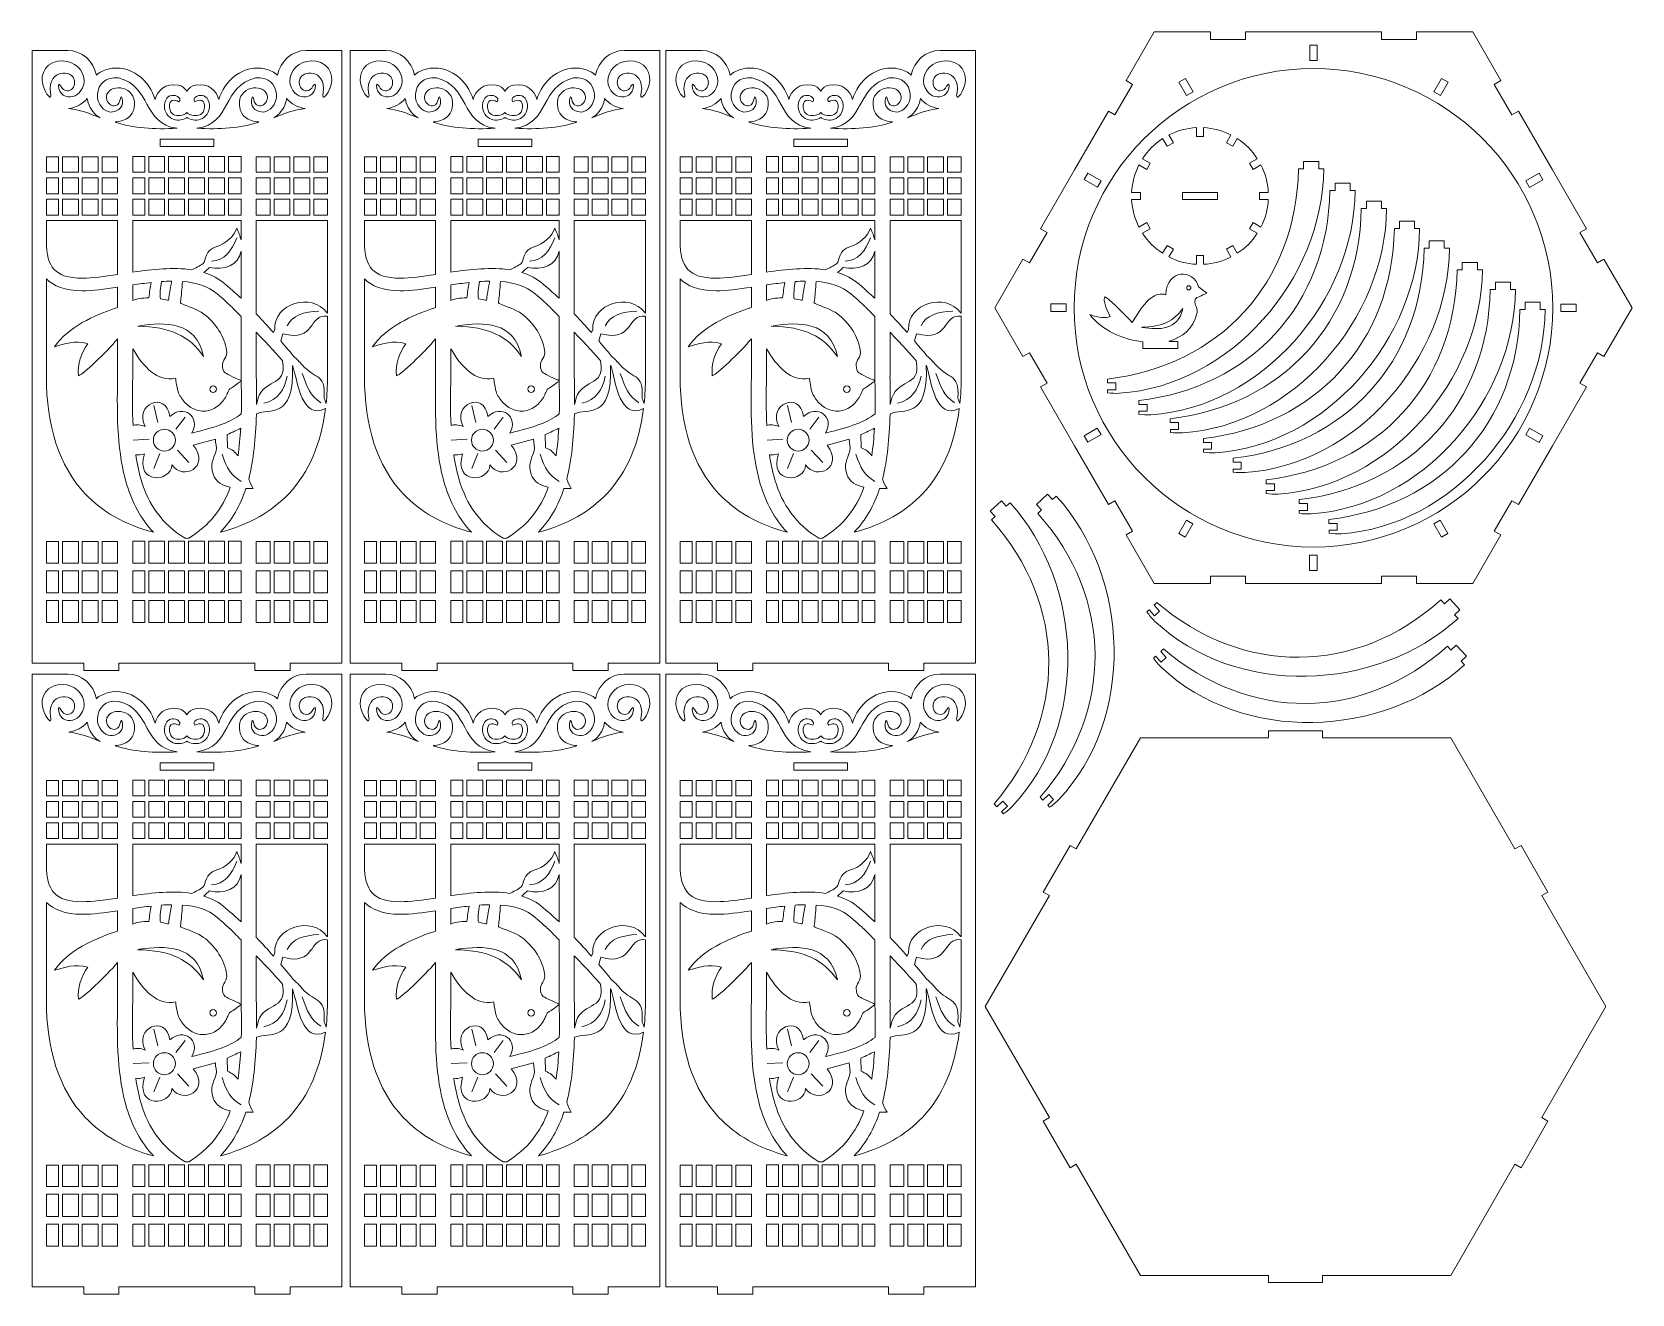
# Model space of a CAD drawing. Header units: centimetres. Extents: x -44.9 to 23.4, y -32.6 to 21.3.
import ezdxf

# ---------------------------------------------------------------- set-up
doc = ezdxf.new("R2010")
doc.units = ezdxf.units.CM
doc.header["$MEASUREMENT"] = 0
doc.layers.add('Layer 1', color=7, linetype='Continuous')

msp = doc.modelspace()

# ---------------------------------------------------------------- linework, layer by layer
at = {"layer": 'Layer 1', "color": 240, "lineweight": 9}
for points, knots in [([(16.57043, -2.23304), (16.57043, -2.23304), (14.17157, -2.23304), (14.17157, -2.23304), (14.17157, -2.23304), (14.17157, -2.23304), (14.17157, -1.91358), (14.17157, -1.91358), (14.17157, -1.91358), (14.17157, -1.91358), (12.67157, -1.91358), (12.67157, -1.91358), (12.67157, -1.91358), (12.67157, -1.91358), (12.67157, -2.23304), (12.67157, -2.23304), (12.67157, -2.23304), (12.67157, -2.23304), (9.77042, -2.23304), (9.77042, -2.23304), (9.77042, -2.23304), (9.77042, -2.23304), (6.86907, -2.23304), (6.86907, -2.23304), (6.86907, -2.23304), (6.86907, -2.23304), (6.86907, -1.91358), (6.86907, -1.91358), (6.86907, -1.91358), (6.86907, -1.91358), (5.36907, -1.91358), (5.36907, -1.91358), (5.36907, -1.91358), (5.36907, -1.91358), (5.36907, -2.23304), (5.36907, -2.23304), (5.36907, -2.23304), (5.36907, -2.23304), (2.97041, -2.23304), (2.97041, -2.23304), (2.97041, -2.23304), (2.97041, -2.23304), (1.77102, -0.15564), (1.77102, -0.15564), (1.77102, -0.15564), (1.77102, -0.15564), (2.04768, 0.00409), (2.04768, 0.00409), (2.04768, 0.00409), (2.04768, 0.00409), (1.29768, 1.30313), (1.29768, 1.30313), (1.29768, 1.30313), (1.29768, 1.30313), (1.02102, 1.1434), (1.02102, 1.1434), (1.02102, 1.1434), (1.02102, 1.1434), (-0.42959, 3.6559), (-0.42959, 3.6559), (-0.42959, 3.6559), (-0.42959, 3.6559), (-1.88024, 6.1685), (-1.88024, 6.1685), (-1.88024, 6.1685), (-1.88024, 6.1685), (-1.60357, 6.32824), (-1.60357, 6.32824), (-1.60357, 6.32824), (-1.60357, 6.32824), (-2.35357, 7.62728), (-2.35357, 7.62728), (-2.35357, 7.62728), (-2.35357, 7.62728), (-2.63024, 7.46755), (-2.63024, 7.46755), (-2.63024, 7.46755), (-2.63024, 7.46755), (-3.82958, 9.54487), (-3.82958, 9.54487), (-3.82958, 9.54487), (-3.82958, 9.54487), (-2.63019, 11.62226), (-2.63019, 11.62226), (-2.63019, 11.62226), (-2.63019, 11.62226), (-2.35351, 11.46252), (-2.35351, 11.46252), (-2.35351, 11.46252), (-2.35351, 11.46252), (-1.60351, 12.76156), (-1.60351, 12.76156), (-1.60351, 12.76156), (-1.60351, 12.76156), (-1.88019, 12.9213), (-1.88019, 12.9213), (-1.88019, 12.9213), (-1.88019, 12.9213), (-0.42957, 15.43383), (-0.42957, 15.43383), (-0.42957, 15.43383), (-0.42957, 15.43383), (1.02106, 17.94641), (1.02106, 17.94641), (1.02106, 17.94641), (1.02106, 17.94641), (1.29774, 17.78667), (1.29774, 17.78667), (1.29774, 17.78667), (1.29774, 17.78667), (2.04774, 19.08571), (2.04774, 19.08571), (2.04774, 19.08571), (2.04774, 19.08571), (1.77106, 19.24545), (1.77106, 19.24545), (1.77106, 19.24545), (1.77106, 19.24545), (2.97041, 21.32279), (2.97041, 21.32279), (2.97041, 21.32279), (2.97041, 21.32279), (5.36919, 21.32279), (5.36919, 21.32279), (5.36919, 21.32279), (5.36919, 21.32279), (5.36919, 21.00328), (5.36919, 21.00328), (5.36919, 21.00328), (5.36919, 21.00328), (6.86919, 21.00328), (6.86919, 21.00328), (6.86919, 21.00328), (6.86919, 21.00328), (6.86919, 21.32279), (6.86919, 21.32279), (6.86919, 21.32279), (6.86919, 21.32279), (9.77042, 21.32279), (9.77042, 21.32279), (9.77042, 21.32279), (9.77042, 21.32279), (12.67169, 21.32279), (12.67169, 21.32279), (12.67169, 21.32279), (12.67169, 21.32279), (12.67169, 21.00328), (12.67169, 21.00328), (12.67169, 21.00328), (12.67169, 21.00328), (14.17169, 21.00328), (14.17169, 21.00328), (14.17169, 21.00328), (14.17169, 21.00328), (14.17169, 21.32279), (14.17169, 21.32279), (14.17169, 21.32279), (14.17169, 21.32279), (16.57043, 21.32279), (16.57043, 21.32279), (16.57043, 21.32279), (16.57043, 21.32279), (17.76982, 19.24539), (17.76982, 19.24539), (17.76982, 19.24539), (17.76982, 19.24539), (17.49308, 19.08561), (17.49308, 19.08561), (17.49308, 19.08561), (17.49308, 19.08561), (18.24308, 17.78657), (18.24308, 17.78657), (18.24308, 17.78657), (18.24308, 17.78657), (18.51983, 17.94635), (18.51983, 17.94635), (18.51983, 17.94635), (18.51983, 17.94635), (19.97043, 15.43385), (19.97043, 15.43385), (19.97043, 15.43385), (19.97043, 15.43385), (21.42108, 12.92124), (21.42108, 12.92124), (21.42108, 12.92124), (21.42108, 12.92124), (21.14433, 12.76146), (21.14433, 12.76146), (21.14433, 12.76146), (21.14433, 12.76146), (21.89433, 11.46242), (21.89433, 11.46242), (21.89433, 11.46242), (21.89433, 11.46242), (22.17108, 11.6222), (22.17108, 11.6222), (22.17108, 11.6222), (22.17108, 11.6222), (23.37042, 9.54487), (23.37042, 9.54487), (23.37042, 9.54487), (23.37042, 9.54487), (22.171, 7.46741), (22.171, 7.46741), (22.171, 7.46741), (22.171, 7.46741), (21.89427, 7.62718), (21.89427, 7.62718), (21.89427, 7.62718), (21.89427, 7.62718), (21.14427, 6.32814), (21.14427, 6.32814), (21.14427, 6.32814), (21.14427, 6.32814), (21.421, 6.16837), (21.421, 6.16837), (21.421, 6.16837), (21.421, 6.16837), (19.97041, 3.65592), (19.97041, 3.65592), (19.97041, 3.65592), (19.97041, 3.65592), (18.51973, 1.14327), (18.51973, 1.14327), (18.51973, 1.14327), (18.51973, 1.14327), (18.24302, 1.30303), (18.24302, 1.30303), (18.24302, 1.30303), (18.24302, 1.30303), (17.49302, 0.00399), (17.49302, 0.00399), (17.49302, 0.00399), (17.49302, 0.00399), (17.76974, -0.15578), (17.76974, -0.15578), (17.76974, -0.15578), (17.76974, -0.15578), (16.57043, -2.23304), (16.57043, -2.23304)], [0, 0, 0, 0, 0.01639344, 0.01639344, 0.01639344, 0.01639344, 0.03278689, 0.03278689, 0.03278689, 0.03278689, 0.04918033, 0.04918033, 0.04918033, 0.04918033, 0.06557377, 0.06557377, 0.06557377, 0.06557377, 0.08196721, 0.08196721, 0.08196721, 0.08196721, 0.09836066, 0.09836066, 0.09836066, 0.09836066, 0.1147541, 0.1147541, 0.1147541, 0.1147541, 0.13114754, 0.13114754, 0.13114754, 0.13114754, 0.14754098, 0.14754098, 0.14754098, 0.14754098, 0.16393443, 0.16393443, 0.16393443, 0.16393443, 0.18032787, 0.18032787, 0.18032787, 0.18032787, 0.19672131, 0.19672131, 0.19672131, 0.19672131, 0.21311475, 0.21311475, 0.21311475, 0.21311475, 0.2295082, 0.2295082, 0.2295082, 0.2295082, 0.24590164, 0.24590164, 0.24590164, 0.24590164, 0.26229508, 0.26229508, 0.26229508, 0.26229508, 0.27868852, 0.27868852, 0.27868852, 0.27868852, 0.29508197, 0.29508197, 0.29508197, 0.29508197, 0.31147541, 0.31147541, 0.31147541, 0.31147541, 0.32786885, 0.32786885, 0.32786885, 0.32786885, 0.3442623, 0.3442623, 0.3442623, 0.3442623, 0.36065574, 0.36065574, 0.36065574, 0.36065574, 0.37704918, 0.37704918, 0.37704918, 0.37704918, 0.39344262, 0.39344262, 0.39344262, 0.39344262, 0.40983607, 0.40983607, 0.40983607, 0.40983607, 0.42622951, 0.42622951, 0.42622951, 0.42622951, 0.44262295, 0.44262295, 0.44262295, 0.44262295, 0.45901639, 0.45901639, 0.45901639, 0.45901639, 0.47540984, 0.47540984, 0.47540984, 0.47540984, 0.49180328, 0.49180328, 0.49180328, 0.49180328, 0.50819672, 0.50819672, 0.50819672, 0.50819672, 0.52459016, 0.52459016, 0.52459016, 0.52459016, 0.54098361, 0.54098361, 0.54098361, 0.54098361, 0.55737705, 0.55737705, 0.55737705, 0.55737705, 0.57377049, 0.57377049, 0.57377049, 0.57377049, 0.59016393, 0.59016393, 0.59016393, 0.59016393, 0.60655738, 0.60655738, 0.60655738, 0.60655738, 0.62295082, 0.62295082, 0.62295082, 0.62295082, 0.63934426, 0.63934426, 0.63934426, 0.63934426, 0.6557377, 0.6557377, 0.6557377, 0.6557377, 0.67213115, 0.67213115, 0.67213115, 0.67213115, 0.68852459, 0.68852459, 0.68852459, 0.68852459, 0.70491803, 0.70491803, 0.70491803, 0.70491803, 0.72131148, 0.72131148, 0.72131148, 0.72131148, 0.73770492, 0.73770492, 0.73770492, 0.73770492, 0.75409836, 0.75409836, 0.75409836, 0.75409836, 0.7704918, 0.7704918, 0.7704918, 0.7704918, 0.78688525, 0.78688525, 0.78688525, 0.78688525, 0.80327869, 0.80327869, 0.80327869, 0.80327869, 0.81967213, 0.81967213, 0.81967213, 0.81967213, 0.83606557, 0.83606557, 0.83606557, 0.83606557, 0.85245902, 0.85245902, 0.85245902, 0.85245902, 0.86885246, 0.86885246, 0.86885246, 0.86885246, 0.8852459, 0.8852459, 0.8852459, 0.8852459, 0.90163934, 0.90163934, 0.90163934, 0.90163934, 0.91803279, 0.91803279, 0.91803279, 0.91803279, 0.93442623, 0.93442623, 0.93442623, 0.93442623, 0.95081967, 0.95081967, 0.95081967, 0.95081967, 0.96721311, 0.96721311, 0.96721311, 0.96721311, 1, 1, 1, 1]), ([(9.93329, 20.76041), (9.93329, 20.76041), (9.93329, 20.10539), (9.93329, 20.10539), (9.93329, 20.10539), (9.93329, 20.10539), (9.61485, 20.10539), (9.61485, 20.10539), (9.61485, 20.10539), (9.61485, 20.10539), (9.61485, 20.76041), (9.61485, 20.76041), (9.61485, 20.76041), (9.61485, 20.76041), (9.93329, 20.76041), (9.93329, 20.76041)], [0, 0, 0, 0, 0.2, 0.2, 0.2, 0.2, 0.4, 0.4, 0.4, 0.4, 0.6, 0.6, 0.6, 0.6, 1, 1, 1, 1]), ([(9.77042, -0.67224), (4.12766, -0.67224), (-0.44668, 3.90211), (-0.44668, 9.54487), (-0.44668, 9.54487), (-0.44668, 15.18764), (4.12766, 19.76199), (9.77042, 19.76199), (9.77042, 19.76199), (15.41318, 19.76199), (19.98752, 15.18764), (19.98752, 9.54487), (19.98752, 9.54487), (19.98752, 3.90211), (15.41318, -0.67224), (9.77042, -0.67224)], [0, 0, 0, 0, 0.2, 0.2, 0.2, 0.2, 0.4, 0.4, 0.4, 0.4, 0.6, 0.6, 0.6, 0.6, 1, 1, 1, 1]), ([(4.30372, 19.33924), (4.30372, 19.33924), (4.63123, 18.77198), (4.63123, 18.77198), (4.63123, 18.77198), (4.63123, 18.77198), (4.35546, 18.61276), (4.35546, 18.61276), (4.35546, 18.61276), (4.35546, 18.61276), (4.02795, 19.18002), (4.02795, 19.18002), (4.02795, 19.18002), (4.02795, 19.18002), (4.30372, 19.33924), (4.30372, 19.33924)], [0, 0, 0, 0, 0.2, 0.2, 0.2, 0.2, 0.4, 0.4, 0.4, 0.4, 0.6, 0.6, 0.6, 0.6, 1, 1, 1, 1]), ([(15.51921, 19.17641), (15.51921, 19.17641), (15.1917, 18.60914), (15.1917, 18.60914), (15.1917, 18.60914), (15.1917, 18.60914), (14.91593, 18.76836), (14.91593, 18.76836), (14.91593, 18.76836), (14.91593, 18.76836), (15.24344, 19.33563), (15.24344, 19.33563), (15.24344, 19.33563), (15.24344, 19.33563), (15.51921, 19.17641), (15.51921, 19.17641)], [0, 0, 0, 0, 0.2, 0.2, 0.2, 0.2, 0.4, 0.4, 0.4, 0.4, 0.6, 0.6, 0.6, 0.6, 1, 1, 1, 1]), ([(4.77128, 11.40292), (4.35186, 11.42484), (3.95583, 11.53519), (3.6016, 11.71577), (3.6016, 11.71577), (3.6016, 11.71577), (3.79166, 12.04496), (3.79166, 12.04496), (3.79166, 12.04496), (3.79166, 12.04496), (3.52319, 12.19996), (3.52319, 12.19996), (3.52319, 12.19996), (3.52319, 12.19996), (3.33333, 11.87111), (3.33333, 11.87111), (3.33333, 11.87111), (2.99184, 12.09371), (2.69977, 12.38571), (2.47718, 12.72721), (2.47718, 12.72721), (2.47718, 12.72721), (2.80605, 12.91708), (2.80605, 12.91708), (2.80605, 12.91708), (2.80605, 12.91708), (2.65105, 13.18555), (2.65105, 13.18555), (2.65105, 13.18555), (2.65105, 13.18555), (2.32183, 12.99547), (2.32183, 12.99547), (2.32183, 12.99547), (2.14128, 13.34974), (2.03086, 13.74574), (2.00892, 14.16517), (2.00892, 14.16517), (2.00892, 14.16517), (2.38854, 14.16517), (2.38854, 14.16517), (2.38854, 14.16517), (2.38854, 14.16517), (2.38854, 14.47517), (2.38854, 14.47517), (2.38854, 14.47517), (2.38854, 14.47517), (2.00891, 14.47517), (2.00891, 14.47517), (2.00891, 14.47517), (2.03083, 14.89461), (2.14119, 15.29063), (2.32178, 15.64487), (2.32178, 15.64487), (2.32178, 15.64487), (2.65101, 15.45479), (2.65101, 15.45479), (2.65101, 15.45479), (2.65101, 15.45479), (2.80601, 15.72326), (2.80601, 15.72326), (2.80601, 15.72326), (2.80601, 15.72326), (2.47712, 15.91315), (2.47712, 15.91315), (2.47712, 15.91315), (2.69973, 16.25464), (2.99173, 16.54671), (3.33325, 16.76929), (3.33325, 16.76929), (3.33325, 16.76929), (3.52313, 16.4404), (3.52313, 16.4404), (3.52313, 16.4404), (3.52313, 16.4404), (3.7916, 16.5954), (3.7916, 16.5954), (3.7916, 16.5954), (3.7916, 16.5954), (3.60152, 16.92464), (3.60152, 16.92464), (3.60152, 16.92464), (3.9558, 17.10519), (4.35179, 17.21559), (4.77122, 17.23752), (4.77122, 17.23752), (4.77122, 17.23752), (4.77122, 16.85791), (4.77122, 16.85791), (4.77122, 16.85791), (4.77122, 16.85791), (5.08122, 16.85791), (5.08122, 16.85791), (5.08122, 16.85791), (5.08122, 16.85791), (5.08122, 17.23752), (5.08122, 17.23752), (5.08122, 17.23752), (5.50065, 17.21559), (5.89667, 17.10525), (6.25091, 16.92465), (6.25091, 16.92465), (6.25091, 16.92465), (6.06084, 16.59544), (6.06084, 16.59544), (6.06084, 16.59544), (6.06084, 16.59544), (6.32931, 16.44044), (6.32931, 16.44044), (6.32931, 16.44044), (6.32931, 16.44044), (6.51918, 16.7693), (6.51918, 16.7693), (6.51918, 16.7693), (6.86066, 16.5467), (7.15272, 16.25469), (7.3753, 15.91318), (7.3753, 15.91318), (7.3753, 15.91318), (7.04645, 15.72332), (7.04645, 15.72332), (7.04645, 15.72332), (7.04645, 15.72332), (7.20145, 15.45485), (7.20145, 15.45485), (7.20145, 15.45485), (7.20145, 15.45485), (7.53064, 15.64491), (7.53064, 15.64491), (7.53064, 15.64491), (7.71119, 15.29064), (7.82159, 14.89466), (7.84352, 14.47523), (7.84352, 14.47523), (7.84352, 14.47523), (7.46396, 14.47523), (7.46396, 14.47523), (7.46396, 14.47523), (7.46396, 14.47523), (7.46396, 14.16523), (7.46396, 14.16523), (7.46396, 14.16523), (7.46396, 14.16523), (7.84352, 14.16523), (7.84352, 14.16523), (7.84352, 14.16523), (7.8216, 13.74581), (7.71123, 13.3498), (7.53066, 12.99556), (7.53066, 12.99556), (7.53066, 12.99556), (7.20149, 13.18561), (7.20149, 13.18561), (7.20149, 13.18561), (7.20149, 13.18561), (7.04649, 12.91714), (7.04649, 12.91714), (7.04649, 12.91714), (7.04649, 12.91714), (7.37532, 12.72729), (7.37532, 12.72729), (7.37532, 12.72729), (7.15274, 12.38581), (6.86071, 12.09376), (6.51922, 11.87118), (6.51922, 11.87118), (6.51922, 11.87118), (6.32937, 12.2), (6.32937, 12.2), (6.32937, 12.2), (6.32937, 12.2), (6.0609, 12.045), (6.0609, 12.045), (6.0609, 12.045), (6.0609, 12.045), (6.25095, 11.71583), (6.25095, 11.71583), (6.25095, 11.71583), (5.89669, 11.53528), (5.5007, 11.42487), (5.08128, 11.40293), (5.08128, 11.40293), (5.08128, 11.40293), (5.08128, 11.78249), (5.08128, 11.78249), (5.08128, 11.78249), (5.08128, 11.78249), (4.77128, 11.78249), (4.77128, 11.78249), (4.77128, 11.78249), (4.77128, 11.78249), (4.77128, 11.40292), (4.77128, 11.40292)], [0, 0, 0, 0, 0.02040816, 0.02040816, 0.02040816, 0.02040816, 0.04081633, 0.04081633, 0.04081633, 0.04081633, 0.06122449, 0.06122449, 0.06122449, 0.06122449, 0.08163265, 0.08163265, 0.08163265, 0.08163265, 0.10204082, 0.10204082, 0.10204082, 0.10204082, 0.12244898, 0.12244898, 0.12244898, 0.12244898, 0.14285714, 0.14285714, 0.14285714, 0.14285714, 0.16326531, 0.16326531, 0.16326531, 0.16326531, 0.18367347, 0.18367347, 0.18367347, 0.18367347, 0.20408163, 0.20408163, 0.20408163, 0.20408163, 0.2244898, 0.2244898, 0.2244898, 0.2244898, 0.24489796, 0.24489796, 0.24489796, 0.24489796, 0.26530612, 0.26530612, 0.26530612, 0.26530612, 0.28571429, 0.28571429, 0.28571429, 0.28571429, 0.30612245, 0.30612245, 0.30612245, 0.30612245, 0.32653061, 0.32653061, 0.32653061, 0.32653061, 0.34693878, 0.34693878, 0.34693878, 0.34693878, 0.36734694, 0.36734694, 0.36734694, 0.36734694, 0.3877551, 0.3877551, 0.3877551, 0.3877551, 0.40816327, 0.40816327, 0.40816327, 0.40816327, 0.42857143, 0.42857143, 0.42857143, 0.42857143, 0.44897959, 0.44897959, 0.44897959, 0.44897959, 0.46938776, 0.46938776, 0.46938776, 0.46938776, 0.48979592, 0.48979592, 0.48979592, 0.48979592, 0.51020408, 0.51020408, 0.51020408, 0.51020408, 0.53061224, 0.53061224, 0.53061224, 0.53061224, 0.55102041, 0.55102041, 0.55102041, 0.55102041, 0.57142857, 0.57142857, 0.57142857, 0.57142857, 0.59183673, 0.59183673, 0.59183673, 0.59183673, 0.6122449, 0.6122449, 0.6122449, 0.6122449, 0.63265306, 0.63265306, 0.63265306, 0.63265306, 0.65306122, 0.65306122, 0.65306122, 0.65306122, 0.67346939, 0.67346939, 0.67346939, 0.67346939, 0.69387755, 0.69387755, 0.69387755, 0.69387755, 0.71428571, 0.71428571, 0.71428571, 0.71428571, 0.73469388, 0.73469388, 0.73469388, 0.73469388, 0.75510204, 0.75510204, 0.75510204, 0.75510204, 0.7755102, 0.7755102, 0.7755102, 0.7755102, 0.79591837, 0.79591837, 0.79591837, 0.79591837, 0.81632653, 0.81632653, 0.81632653, 0.81632653, 0.83673469, 0.83673469, 0.83673469, 0.83673469, 0.85714286, 0.85714286, 0.85714286, 0.85714286, 0.87755102, 0.87755102, 0.87755102, 0.87755102, 0.89795918, 0.89795918, 0.89795918, 0.89795918, 0.91836735, 0.91836735, 0.91836735, 0.91836735, 0.93877551, 0.93877551, 0.93877551, 0.93877551, 0.95918367, 0.95918367, 0.95918367, 0.95918367, 1, 1, 1, 1]), ([(-43.80052, 15.99215), (-43.80052, 15.99215), (-44.32076, 15.99215), (-44.32076, 15.99215), (-44.32076, 15.99215), (-44.32076, 15.99215), (-44.32076, 15.33161), (-44.32076, 15.33161), (-44.32076, 15.33161), (-44.32076, 15.33161), (-43.80052, 15.33161), (-43.80052, 15.33161), (-43.80052, 15.33161), (-43.80052, 15.33161), (-43.80052, 15.99215), (-43.80052, 15.99215)], [0, 0, 0, 0, 0.2, 0.2, 0.2, 0.2, 0.4, 0.4, 0.4, 0.4, 0.6, 0.6, 0.6, 0.6, 1, 1, 1, 1]), ([(-42.95376, 15.99215), (-42.95376, 15.99215), (-43.63388, 15.99215), (-43.63388, 15.99215), (-43.63388, 15.99215), (-43.63388, 15.99215), (-43.63388, 15.33161), (-43.63388, 15.33161), (-43.63388, 15.33161), (-43.63388, 15.33161), (-42.95376, 15.33161), (-42.95376, 15.33161), (-42.95376, 15.33161), (-42.95376, 15.33161), (-42.95376, 15.99215), (-42.95376, 15.99215)], [0, 0, 0, 0, 0.2, 0.2, 0.2, 0.2, 0.4, 0.4, 0.4, 0.4, 0.6, 0.6, 0.6, 0.6, 1, 1, 1, 1]), ([(-42.107, 15.99215), (-42.107, 15.99215), (-42.78712, 15.99215), (-42.78712, 15.99215), (-42.78712, 15.99215), (-42.78712, 15.99215), (-42.78712, 15.33161), (-42.78712, 15.33161), (-42.78712, 15.33161), (-42.78712, 15.33161), (-42.107, 15.33161), (-42.107, 15.33161), (-42.107, 15.33161), (-42.107, 15.33161), (-42.107, 15.99215), (-42.107, 15.99215)], [0, 0, 0, 0, 0.2, 0.2, 0.2, 0.2, 0.4, 0.4, 0.4, 0.4, 0.6, 0.6, 0.6, 0.6, 1, 1, 1, 1]), ([(-41.28088, 15.33161), (-41.28088, 15.33161), (-41.28088, 15.99215), (-41.28088, 15.99215), (-41.28088, 15.99215), (-41.28088, 15.99215), (-41.94035, 15.99215), (-41.94035, 15.99215), (-41.94035, 15.99215), (-41.94035, 15.99215), (-41.94035, 15.33161), (-41.94035, 15.33161), (-41.94035, 15.33161), (-41.94035, 15.33161), (-41.28088, 15.33161), (-41.28088, 15.33161)], [0, 0, 0, 0, 0.2, 0.2, 0.2, 0.2, 0.4, 0.4, 0.4, 0.4, 0.6, 0.6, 0.6, 0.6, 1, 1, 1, 1]), ([(-40.11896, 16.00332), (-40.11896, 16.00332), (-40.63104, 16.00332), (-40.63104, 16.00332), (-40.63104, 16.00332), (-40.63104, 16.00332), (-40.63104, 15.33161), (-40.63104, 15.33161), (-40.63104, 15.33161), (-40.63104, 15.33161), (-40.11896, 15.33161), (-40.11896, 15.33161), (-40.11896, 15.33161), (-40.11896, 15.33161), (-40.11896, 16.00332), (-40.11896, 16.00332)], [0, 0, 0, 0, 0.2, 0.2, 0.2, 0.2, 0.4, 0.4, 0.4, 0.4, 0.6, 0.6, 0.6, 0.6, 1, 1, 1, 1]), ([(-39.2722, 16.00332), (-39.2722, 16.00332), (-39.95231, 16.00332), (-39.95231, 16.00332), (-39.95231, 16.00332), (-39.95231, 16.00332), (-39.95231, 15.33161), (-39.95231, 15.33161), (-39.95231, 15.33161), (-39.95231, 15.33161), (-39.2722, 15.33161), (-39.2722, 15.33161), (-39.2722, 15.33161), (-39.2722, 15.33161), (-39.2722, 16.00332), (-39.2722, 16.00332)], [0, 0, 0, 0, 0.2, 0.2, 0.2, 0.2, 0.4, 0.4, 0.4, 0.4, 0.6, 0.6, 0.6, 0.6, 1, 1, 1, 1]), ([(-38.42544, 16.00332), (-38.42544, 16.00332), (-38.46491, 16.00332), (-38.46491, 16.00332), (-38.46491, 16.00332), (-38.46491, 16.00332), (-39.10555, 16.00332), (-39.10555, 16.00332), (-39.10555, 16.00332), (-39.10555, 16.00332), (-39.10555, 15.33161), (-39.10555, 15.33161), (-39.10555, 15.33161), (-39.10555, 15.33161), (-38.42544, 15.33161), (-38.42544, 15.33161), (-38.42544, 15.33161), (-38.42544, 15.33161), (-38.42544, 16.00332), (-38.42544, 16.00332)], [0, 0, 0, 0, 0.16666667, 0.16666667, 0.16666667, 0.16666667, 0.33333333, 0.33333333, 0.33333333, 0.33333333, 0.5, 0.5, 0.5, 0.5, 0.66666667, 0.66666667, 0.66666667, 0.66666667, 1, 1, 1, 1]), ([(-37.56642, 16.00332), (-37.56642, 16.00332), (-38.23751, 16.00332), (-38.23751, 16.00332), (-38.23751, 16.00332), (-38.23751, 16.00332), (-38.25879, 16.00332), (-38.25879, 16.00332), (-38.25879, 16.00332), (-38.25879, 16.00332), (-38.25879, 15.33161), (-38.25879, 15.33161), (-38.25879, 15.33161), (-38.25879, 15.33161), (-37.56642, 15.33161), (-37.56642, 15.33161), (-37.56642, 15.33161), (-37.56642, 15.33161), (-37.56642, 16.00332), (-37.56642, 16.00332)], [0, 0, 0, 0, 0.16666667, 0.16666667, 0.16666667, 0.16666667, 0.33333333, 0.33333333, 0.33333333, 0.33333333, 0.5, 0.5, 0.5, 0.5, 0.66666667, 0.66666667, 0.66666667, 0.66666667, 1, 1, 1, 1]), ([(-36.71965, 16.00332), (-36.71965, 16.00332), (-37.39977, 16.00332), (-37.39977, 16.00332), (-37.39977, 16.00332), (-37.39977, 16.00332), (-37.39977, 15.33161), (-37.39977, 15.33161), (-37.39977, 15.33161), (-37.39977, 15.33161), (-36.71965, 15.33161), (-36.71965, 15.33161), (-36.71965, 15.33161), (-36.71965, 15.33161), (-36.71965, 16.00332), (-36.71965, 16.00332)], [0, 0, 0, 0, 0.2, 0.2, 0.2, 0.2, 0.4, 0.4, 0.4, 0.4, 0.6, 0.6, 0.6, 0.6, 1, 1, 1, 1]), ([(-36.01045, 15.33161), (-36.01045, 15.33161), (-36.01045, 16.00332), (-36.01045, 16.00332), (-36.01045, 16.00332), (-36.01045, 16.00332), (-36.55301, 16.00332), (-36.55301, 16.00332), (-36.55301, 16.00332), (-36.55301, 16.00332), (-36.55301, 15.33161), (-36.55301, 15.33161), (-36.55301, 15.33161), (-36.55301, 15.33161), (-36.01045, 15.33161), (-36.01045, 15.33161)], [0, 0, 0, 0, 0.2, 0.2, 0.2, 0.2, 0.4, 0.4, 0.4, 0.4, 0.6, 0.6, 0.6, 0.6, 1, 1, 1, 1]), ([(-34.76843, 15.9959), (-34.76843, 15.9959), (-35.36064, 15.9959), (-35.36064, 15.9959), (-35.36064, 15.9959), (-35.36064, 15.9959), (-35.36064, 15.33161), (-35.36064, 15.33161), (-35.36064, 15.33161), (-35.36064, 15.33161), (-34.76843, 15.33161), (-34.76843, 15.33161), (-34.76843, 15.33161), (-34.76843, 15.33161), (-34.76843, 15.9959), (-34.76843, 15.9959)], [0, 0, 0, 0, 0.2, 0.2, 0.2, 0.2, 0.4, 0.4, 0.4, 0.4, 0.6, 0.6, 0.6, 0.6, 1, 1, 1, 1]), ([(-33.92167, 15.9959), (-33.92167, 15.9959), (-34.60178, 15.9959), (-34.60178, 15.9959), (-34.60178, 15.9959), (-34.60178, 15.9959), (-34.60178, 15.33161), (-34.60178, 15.33161), (-34.60178, 15.33161), (-34.60178, 15.33161), (-33.92167, 15.33161), (-33.92167, 15.33161), (-33.92167, 15.33161), (-33.92167, 15.33161), (-33.92167, 15.9959), (-33.92167, 15.9959)], [0, 0, 0, 0, 0.2, 0.2, 0.2, 0.2, 0.4, 0.4, 0.4, 0.4, 0.6, 0.6, 0.6, 0.6, 1, 1, 1, 1]), ([(-33.07491, 15.9959), (-33.07491, 15.9959), (-33.75502, 15.9959), (-33.75502, 15.9959), (-33.75502, 15.9959), (-33.75502, 15.9959), (-33.75502, 15.33161), (-33.75502, 15.33161), (-33.75502, 15.33161), (-33.75502, 15.33161), (-33.07491, 15.33161), (-33.07491, 15.33161), (-33.07491, 15.33161), (-33.07491, 15.33161), (-33.07491, 15.9959), (-33.07491, 15.9959)], [0, 0, 0, 0, 0.2, 0.2, 0.2, 0.2, 0.4, 0.4, 0.4, 0.4, 0.6, 0.6, 0.6, 0.6, 1, 1, 1, 1]), ([(-32.32089, 15.33161), (-32.32089, 15.33161), (-32.32076, 15.9959), (-32.32076, 15.9959), (-32.32076, 15.9959), (-32.32076, 15.9959), (-32.90826, 15.9959), (-32.90826, 15.9959), (-32.90826, 15.9959), (-32.90826, 15.9959), (-32.90826, 15.33161), (-32.90826, 15.33161), (-32.90826, 15.33161), (-32.90826, 15.33161), (-32.32089, 15.33161), (-32.32089, 15.33161)], [0, 0, 0, 0, 0.2, 0.2, 0.2, 0.2, 0.4, 0.4, 0.4, 0.4, 0.6, 0.6, 0.6, 0.6, 1, 1, 1, 1]), ([(-30.22345, 15.99215), (-30.22345, 15.99215), (-30.74369, 15.99215), (-30.74369, 15.99215), (-30.74369, 15.99215), (-30.74369, 15.99215), (-30.74369, 15.33161), (-30.74369, 15.33161), (-30.74369, 15.33161), (-30.74369, 15.33161), (-30.22345, 15.33161), (-30.22345, 15.33161), (-30.22345, 15.33161), (-30.22345, 15.33161), (-30.22345, 15.99215), (-30.22345, 15.99215)], [0, 0, 0, 0, 0.2, 0.2, 0.2, 0.2, 0.4, 0.4, 0.4, 0.4, 0.6, 0.6, 0.6, 0.6, 1, 1, 1, 1]), ([(-29.37669, 15.99215), (-29.37669, 15.99215), (-30.05681, 15.99215), (-30.05681, 15.99215), (-30.05681, 15.99215), (-30.05681, 15.99215), (-30.05681, 15.33161), (-30.05681, 15.33161), (-30.05681, 15.33161), (-30.05681, 15.33161), (-29.37669, 15.33161), (-29.37669, 15.33161), (-29.37669, 15.33161), (-29.37669, 15.33161), (-29.37669, 15.99215), (-29.37669, 15.99215)], [0, 0, 0, 0, 0.2, 0.2, 0.2, 0.2, 0.4, 0.4, 0.4, 0.4, 0.6, 0.6, 0.6, 0.6, 1, 1, 1, 1]), ([(-28.52993, 15.99215), (-28.52993, 15.99215), (-29.21005, 15.99215), (-29.21005, 15.99215), (-29.21005, 15.99215), (-29.21005, 15.99215), (-29.21005, 15.33161), (-29.21005, 15.33161), (-29.21005, 15.33161), (-29.21005, 15.33161), (-28.52993, 15.33161), (-28.52993, 15.33161), (-28.52993, 15.33161), (-28.52993, 15.33161), (-28.52993, 15.99215), (-28.52993, 15.99215)], [0, 0, 0, 0, 0.2, 0.2, 0.2, 0.2, 0.4, 0.4, 0.4, 0.4, 0.6, 0.6, 0.6, 0.6, 1, 1, 1, 1]), ([(-27.70381, 15.33161), (-27.70381, 15.33161), (-27.70381, 15.99215), (-27.70381, 15.99215), (-27.70381, 15.99215), (-27.70381, 15.99215), (-28.36328, 15.99215), (-28.36328, 15.99215), (-28.36328, 15.99215), (-28.36328, 15.99215), (-28.36328, 15.33161), (-28.36328, 15.33161), (-28.36328, 15.33161), (-28.36328, 15.33161), (-27.70381, 15.33161), (-27.70381, 15.33161)], [0, 0, 0, 0, 0.2, 0.2, 0.2, 0.2, 0.4, 0.4, 0.4, 0.4, 0.6, 0.6, 0.6, 0.6, 1, 1, 1, 1]), ([(-26.54189, 16.00332), (-26.54189, 16.00332), (-27.05397, 16.00332), (-27.05397, 16.00332), (-27.05397, 16.00332), (-27.05397, 16.00332), (-27.05397, 15.33161), (-27.05397, 15.33161), (-27.05397, 15.33161), (-27.05397, 15.33161), (-26.54189, 15.33161), (-26.54189, 15.33161), (-26.54189, 15.33161), (-26.54189, 15.33161), (-26.54189, 16.00332), (-26.54189, 16.00332)], [0, 0, 0, 0, 0.2, 0.2, 0.2, 0.2, 0.4, 0.4, 0.4, 0.4, 0.6, 0.6, 0.6, 0.6, 1, 1, 1, 1]), ([(-25.69513, 16.00332), (-25.69513, 16.00332), (-26.37524, 16.00332), (-26.37524, 16.00332), (-26.37524, 16.00332), (-26.37524, 16.00332), (-26.37524, 15.33161), (-26.37524, 15.33161), (-26.37524, 15.33161), (-26.37524, 15.33161), (-25.69513, 15.33161), (-25.69513, 15.33161), (-25.69513, 15.33161), (-25.69513, 15.33161), (-25.69513, 16.00332), (-25.69513, 16.00332)], [0, 0, 0, 0, 0.2, 0.2, 0.2, 0.2, 0.4, 0.4, 0.4, 0.4, 0.6, 0.6, 0.6, 0.6, 1, 1, 1, 1]), ([(-24.84837, 16.00332), (-24.84837, 16.00332), (-24.88784, 16.00332), (-24.88784, 16.00332), (-24.88784, 16.00332), (-24.88784, 16.00332), (-25.52848, 16.00332), (-25.52848, 16.00332), (-25.52848, 16.00332), (-25.52848, 16.00332), (-25.52848, 15.33161), (-25.52848, 15.33161), (-25.52848, 15.33161), (-25.52848, 15.33161), (-24.84837, 15.33161), (-24.84837, 15.33161), (-24.84837, 15.33161), (-24.84837, 15.33161), (-24.84837, 16.00332), (-24.84837, 16.00332)], [0, 0, 0, 0, 0.16666667, 0.16666667, 0.16666667, 0.16666667, 0.33333333, 0.33333333, 0.33333333, 0.33333333, 0.5, 0.5, 0.5, 0.5, 0.66666667, 0.66666667, 0.66666667, 0.66666667, 1, 1, 1, 1]), ([(-23.98935, 16.00332), (-23.98935, 16.00332), (-24.66044, 16.00332), (-24.66044, 16.00332), (-24.66044, 16.00332), (-24.66044, 16.00332), (-24.68172, 16.00332), (-24.68172, 16.00332), (-24.68172, 16.00332), (-24.68172, 16.00332), (-24.68172, 15.33161), (-24.68172, 15.33161), (-24.68172, 15.33161), (-24.68172, 15.33161), (-23.98935, 15.33161), (-23.98935, 15.33161), (-23.98935, 15.33161), (-23.98935, 15.33161), (-23.98935, 16.00332), (-23.98935, 16.00332)], [0, 0, 0, 0, 0.16666667, 0.16666667, 0.16666667, 0.16666667, 0.33333333, 0.33333333, 0.33333333, 0.33333333, 0.5, 0.5, 0.5, 0.5, 0.66666667, 0.66666667, 0.66666667, 0.66666667, 1, 1, 1, 1]), ([(-23.14258, 16.00332), (-23.14258, 16.00332), (-23.8227, 16.00332), (-23.8227, 16.00332), (-23.8227, 16.00332), (-23.8227, 16.00332), (-23.8227, 15.33161), (-23.8227, 15.33161), (-23.8227, 15.33161), (-23.8227, 15.33161), (-23.14258, 15.33161), (-23.14258, 15.33161), (-23.14258, 15.33161), (-23.14258, 15.33161), (-23.14258, 16.00332), (-23.14258, 16.00332)], [0, 0, 0, 0, 0.2, 0.2, 0.2, 0.2, 0.4, 0.4, 0.4, 0.4, 0.6, 0.6, 0.6, 0.6, 1, 1, 1, 1]), ([(-22.43338, 15.33161), (-22.43338, 15.33161), (-22.43338, 16.00332), (-22.43338, 16.00332), (-22.43338, 16.00332), (-22.43338, 16.00332), (-22.97594, 16.00332), (-22.97594, 16.00332), (-22.97594, 16.00332), (-22.97594, 16.00332), (-22.97594, 15.33161), (-22.97594, 15.33161), (-22.97594, 15.33161), (-22.97594, 15.33161), (-22.43338, 15.33161), (-22.43338, 15.33161)], [0, 0, 0, 0, 0.2, 0.2, 0.2, 0.2, 0.4, 0.4, 0.4, 0.4, 0.6, 0.6, 0.6, 0.6, 1, 1, 1, 1]), ([(-21.19136, 15.9959), (-21.19136, 15.9959), (-21.78357, 15.9959), (-21.78357, 15.9959), (-21.78357, 15.9959), (-21.78357, 15.9959), (-21.78357, 15.33161), (-21.78357, 15.33161), (-21.78357, 15.33161), (-21.78357, 15.33161), (-21.19136, 15.33161), (-21.19136, 15.33161), (-21.19136, 15.33161), (-21.19136, 15.33161), (-21.19136, 15.9959), (-21.19136, 15.9959)], [0, 0, 0, 0, 0.2, 0.2, 0.2, 0.2, 0.4, 0.4, 0.4, 0.4, 0.6, 0.6, 0.6, 0.6, 1, 1, 1, 1]), ([(-20.3446, 15.9959), (-20.3446, 15.9959), (-21.02471, 15.9959), (-21.02471, 15.9959), (-21.02471, 15.9959), (-21.02471, 15.9959), (-21.02471, 15.33161), (-21.02471, 15.33161), (-21.02471, 15.33161), (-21.02471, 15.33161), (-20.3446, 15.33161), (-20.3446, 15.33161), (-20.3446, 15.33161), (-20.3446, 15.33161), (-20.3446, 15.9959), (-20.3446, 15.9959)], [0, 0, 0, 0, 0.2, 0.2, 0.2, 0.2, 0.4, 0.4, 0.4, 0.4, 0.6, 0.6, 0.6, 0.6, 1, 1, 1, 1]), ([(-19.49784, 15.9959), (-19.49784, 15.9959), (-20.17795, 15.9959), (-20.17795, 15.9959), (-20.17795, 15.9959), (-20.17795, 15.9959), (-20.17795, 15.33161), (-20.17795, 15.33161), (-20.17795, 15.33161), (-20.17795, 15.33161), (-19.49784, 15.33161), (-19.49784, 15.33161), (-19.49784, 15.33161), (-19.49784, 15.33161), (-19.49784, 15.9959), (-19.49784, 15.9959)], [0, 0, 0, 0, 0.2, 0.2, 0.2, 0.2, 0.4, 0.4, 0.4, 0.4, 0.6, 0.6, 0.6, 0.6, 1, 1, 1, 1]), ([(-18.74382, 15.33161), (-18.74382, 15.33161), (-18.74369, 15.9959), (-18.74369, 15.9959), (-18.74369, 15.9959), (-18.74369, 15.9959), (-19.33119, 15.9959), (-19.33119, 15.9959), (-19.33119, 15.9959), (-19.33119, 15.9959), (-19.33119, 15.33161), (-19.33119, 15.33161), (-19.33119, 15.33161), (-19.33119, 15.33161), (-18.74382, 15.33161), (-18.74382, 15.33161)], [0, 0, 0, 0, 0.2, 0.2, 0.2, 0.2, 0.4, 0.4, 0.4, 0.4, 0.6, 0.6, 0.6, 0.6, 1, 1, 1, 1]), ([(-16.74564, 15.99215), (-16.74564, 15.99215), (-17.26588, 15.99215), (-17.26588, 15.99215), (-17.26588, 15.99215), (-17.26588, 15.99215), (-17.26588, 15.33161), (-17.26588, 15.33161), (-17.26588, 15.33161), (-17.26588, 15.33161), (-16.74564, 15.33161), (-16.74564, 15.33161), (-16.74564, 15.33161), (-16.74564, 15.33161), (-16.74564, 15.99215), (-16.74564, 15.99215)], [0, 0, 0, 0, 0.2, 0.2, 0.2, 0.2, 0.4, 0.4, 0.4, 0.4, 0.6, 0.6, 0.6, 0.6, 1, 1, 1, 1]), ([(-15.89888, 15.99215), (-15.89888, 15.99215), (-16.579, 15.99215), (-16.579, 15.99215), (-16.579, 15.99215), (-16.579, 15.99215), (-16.579, 15.33161), (-16.579, 15.33161), (-16.579, 15.33161), (-16.579, 15.33161), (-15.89888, 15.33161), (-15.89888, 15.33161), (-15.89888, 15.33161), (-15.89888, 15.33161), (-15.89888, 15.99215), (-15.89888, 15.99215)], [0, 0, 0, 0, 0.2, 0.2, 0.2, 0.2, 0.4, 0.4, 0.4, 0.4, 0.6, 0.6, 0.6, 0.6, 1, 1, 1, 1]), ([(-15.05212, 15.99215), (-15.05212, 15.99215), (-15.73224, 15.99215), (-15.73224, 15.99215), (-15.73224, 15.99215), (-15.73224, 15.99215), (-15.73224, 15.33161), (-15.73224, 15.33161), (-15.73224, 15.33161), (-15.73224, 15.33161), (-15.05212, 15.33161), (-15.05212, 15.33161), (-15.05212, 15.33161), (-15.05212, 15.33161), (-15.05212, 15.99215), (-15.05212, 15.99215)], [0, 0, 0, 0, 0.2, 0.2, 0.2, 0.2, 0.4, 0.4, 0.4, 0.4, 0.6, 0.6, 0.6, 0.6, 1, 1, 1, 1]), ([(-14.226, 15.33161), (-14.226, 15.33161), (-14.226, 15.99215), (-14.226, 15.99215), (-14.226, 15.99215), (-14.226, 15.99215), (-14.88547, 15.99215), (-14.88547, 15.99215), (-14.88547, 15.99215), (-14.88547, 15.99215), (-14.88547, 15.33161), (-14.88547, 15.33161), (-14.88547, 15.33161), (-14.88547, 15.33161), (-14.226, 15.33161), (-14.226, 15.33161)], [0, 0, 0, 0, 0.2, 0.2, 0.2, 0.2, 0.4, 0.4, 0.4, 0.4, 0.6, 0.6, 0.6, 0.6, 1, 1, 1, 1]), ([(-13.06408, 16.00332), (-13.06408, 16.00332), (-13.57616, 16.00332), (-13.57616, 16.00332), (-13.57616, 16.00332), (-13.57616, 16.00332), (-13.57616, 15.33161), (-13.57616, 15.33161), (-13.57616, 15.33161), (-13.57616, 15.33161), (-13.06408, 15.33161), (-13.06408, 15.33161), (-13.06408, 15.33161), (-13.06408, 15.33161), (-13.06408, 16.00332), (-13.06408, 16.00332)], [0, 0, 0, 0, 0.2, 0.2, 0.2, 0.2, 0.4, 0.4, 0.4, 0.4, 0.6, 0.6, 0.6, 0.6, 1, 1, 1, 1]), ([(-12.21732, 16.00332), (-12.21732, 16.00332), (-12.89743, 16.00332), (-12.89743, 16.00332), (-12.89743, 16.00332), (-12.89743, 16.00332), (-12.89743, 15.33161), (-12.89743, 15.33161), (-12.89743, 15.33161), (-12.89743, 15.33161), (-12.21732, 15.33161), (-12.21732, 15.33161), (-12.21732, 15.33161), (-12.21732, 15.33161), (-12.21732, 16.00332), (-12.21732, 16.00332)], [0, 0, 0, 0, 0.2, 0.2, 0.2, 0.2, 0.4, 0.4, 0.4, 0.4, 0.6, 0.6, 0.6, 0.6, 1, 1, 1, 1]), ([(-11.37056, 16.00332), (-11.37056, 16.00332), (-11.41003, 16.00332), (-11.41003, 16.00332), (-11.41003, 16.00332), (-11.41003, 16.00332), (-12.05067, 16.00332), (-12.05067, 16.00332), (-12.05067, 16.00332), (-12.05067, 16.00332), (-12.05067, 15.33161), (-12.05067, 15.33161), (-12.05067, 15.33161), (-12.05067, 15.33161), (-11.37056, 15.33161), (-11.37056, 15.33161), (-11.37056, 15.33161), (-11.37056, 15.33161), (-11.37056, 16.00332), (-11.37056, 16.00332)], [0, 0, 0, 0, 0.16666667, 0.16666667, 0.16666667, 0.16666667, 0.33333333, 0.33333333, 0.33333333, 0.33333333, 0.5, 0.5, 0.5, 0.5, 0.66666667, 0.66666667, 0.66666667, 0.66666667, 1, 1, 1, 1]), ([(-10.51154, 16.00332), (-10.51154, 16.00332), (-11.18263, 16.00332), (-11.18263, 16.00332), (-11.18263, 16.00332), (-11.18263, 16.00332), (-11.20391, 16.00332), (-11.20391, 16.00332), (-11.20391, 16.00332), (-11.20391, 16.00332), (-11.20391, 15.33161), (-11.20391, 15.33161), (-11.20391, 15.33161), (-11.20391, 15.33161), (-10.51154, 15.33161), (-10.51154, 15.33161), (-10.51154, 15.33161), (-10.51154, 15.33161), (-10.51154, 16.00332), (-10.51154, 16.00332)], [0, 0, 0, 0, 0.16666667, 0.16666667, 0.16666667, 0.16666667, 0.33333333, 0.33333333, 0.33333333, 0.33333333, 0.5, 0.5, 0.5, 0.5, 0.66666667, 0.66666667, 0.66666667, 0.66666667, 1, 1, 1, 1]), ([(-9.66477, 16.00332), (-9.66477, 16.00332), (-10.34489, 16.00332), (-10.34489, 16.00332), (-10.34489, 16.00332), (-10.34489, 16.00332), (-10.34489, 15.33161), (-10.34489, 15.33161), (-10.34489, 15.33161), (-10.34489, 15.33161), (-9.66477, 15.33161), (-9.66477, 15.33161), (-9.66477, 15.33161), (-9.66477, 15.33161), (-9.66477, 16.00332), (-9.66477, 16.00332)], [0, 0, 0, 0, 0.2, 0.2, 0.2, 0.2, 0.4, 0.4, 0.4, 0.4, 0.6, 0.6, 0.6, 0.6, 1, 1, 1, 1]), ([(-8.95557, 15.33161), (-8.95557, 15.33161), (-8.95557, 16.00332), (-8.95557, 16.00332), (-8.95557, 16.00332), (-8.95557, 16.00332), (-9.49813, 16.00332), (-9.49813, 16.00332), (-9.49813, 16.00332), (-9.49813, 16.00332), (-9.49813, 15.33161), (-9.49813, 15.33161), (-9.49813, 15.33161), (-9.49813, 15.33161), (-8.95557, 15.33161), (-8.95557, 15.33161)], [0, 0, 0, 0, 0.2, 0.2, 0.2, 0.2, 0.4, 0.4, 0.4, 0.4, 0.6, 0.6, 0.6, 0.6, 1, 1, 1, 1]), ([(-7.71355, 15.9959), (-7.71355, 15.9959), (-8.30576, 15.9959), (-8.30576, 15.9959), (-8.30576, 15.9959), (-8.30576, 15.9959), (-8.30576, 15.33161), (-8.30576, 15.33161), (-8.30576, 15.33161), (-8.30576, 15.33161), (-7.71355, 15.33161), (-7.71355, 15.33161), (-7.71355, 15.33161), (-7.71355, 15.33161), (-7.71355, 15.9959), (-7.71355, 15.9959)], [0, 0, 0, 0, 0.2, 0.2, 0.2, 0.2, 0.4, 0.4, 0.4, 0.4, 0.6, 0.6, 0.6, 0.6, 1, 1, 1, 1]), ([(-6.86679, 15.9959), (-6.86679, 15.9959), (-7.5469, 15.9959), (-7.5469, 15.9959), (-7.5469, 15.9959), (-7.5469, 15.9959), (-7.5469, 15.33161), (-7.5469, 15.33161), (-7.5469, 15.33161), (-7.5469, 15.33161), (-6.86679, 15.33161), (-6.86679, 15.33161), (-6.86679, 15.33161), (-6.86679, 15.33161), (-6.86679, 15.9959), (-6.86679, 15.9959)], [0, 0, 0, 0, 0.2, 0.2, 0.2, 0.2, 0.4, 0.4, 0.4, 0.4, 0.6, 0.6, 0.6, 0.6, 1, 1, 1, 1]), ([(-6.02003, 15.9959), (-6.02003, 15.9959), (-6.70014, 15.9959), (-6.70014, 15.9959), (-6.70014, 15.9959), (-6.70014, 15.9959), (-6.70014, 15.33161), (-6.70014, 15.33161), (-6.70014, 15.33161), (-6.70014, 15.33161), (-6.02003, 15.33161), (-6.02003, 15.33161), (-6.02003, 15.33161), (-6.02003, 15.33161), (-6.02003, 15.9959), (-6.02003, 15.9959)], [0, 0, 0, 0, 0.2, 0.2, 0.2, 0.2, 0.4, 0.4, 0.4, 0.4, 0.6, 0.6, 0.6, 0.6, 1, 1, 1, 1]), ([(-5.26601, 15.33161), (-5.26601, 15.33161), (-5.26588, 15.9959), (-5.26588, 15.9959), (-5.26588, 15.9959), (-5.26588, 15.9959), (-5.85338, 15.9959), (-5.85338, 15.9959), (-5.85338, 15.9959), (-5.85338, 15.9959), (-5.85338, 15.33161), (-5.85338, 15.33161), (-5.85338, 15.33161), (-5.85338, 15.33161), (-5.26601, 15.33161), (-5.26601, 15.33161)], [0, 0, 0, 0, 0.2, 0.2, 0.2, 0.2, 0.4, 0.4, 0.4, 0.4, 0.6, 0.6, 0.6, 0.6, 1, 1, 1, 1]), ([(10.21122, 15.47446), (10.17171, 10.77956), (6.23607, 6.20823), (1.49427, 5.89703), (1.49427, 5.89703), (1.32405, 5.88586), (1.15497, 5.89593), (0.98061, 5.92018), (0.98061, 5.92018), (0.98061, 5.92018), (0.98061, 6.04407), (0.98061, 6.04407), (0.98061, 6.04407), (0.98061, 6.04407), (1.3287, 6.04407), (1.3287, 6.04407), (1.3287, 6.04407), (1.3287, 6.04407), (1.3287, 6.33803), (1.3287, 6.33803), (1.3287, 6.33803), (1.3287, 6.33803), (0.97975, 6.33803), (0.97975, 6.33803), (0.97975, 6.33803), (0.97975, 6.33803), (0.97975, 6.50427), (0.97975, 6.50427), (0.97975, 6.50427), (5.76042, 7.06131), (9.04959, 10.61023), (9.1321, 15.47446), (9.1321, 15.47446), (9.1321, 15.47446), (9.35335, 15.47446), (9.35335, 15.47446), (9.35335, 15.47446), (9.35335, 15.47446), (9.35335, 15.78671), (9.35335, 15.78671), (9.35335, 15.78671), (9.35335, 15.78671), (9.99493, 15.78671), (9.99493, 15.78671), (9.99493, 15.78671), (9.99493, 15.78671), (9.99493, 15.47446), (9.99493, 15.47446), (9.99493, 15.47446), (9.99493, 15.47446), (10.21122, 15.47446), (10.21122, 15.47446)], [0, 0, 0, 0, 0.07142857, 0.07142857, 0.07142857, 0.07142857, 0.14285714, 0.14285714, 0.14285714, 0.14285714, 0.21428571, 0.21428571, 0.21428571, 0.21428571, 0.28571429, 0.28571429, 0.28571429, 0.28571429, 0.35714286, 0.35714286, 0.35714286, 0.35714286, 0.42857143, 0.42857143, 0.42857143, 0.42857143, 0.5, 0.5, 0.5, 0.5, 0.57142857, 0.57142857, 0.57142857, 0.57142857, 0.64285714, 0.64285714, 0.64285714, 0.64285714, 0.71428571, 0.71428571, 0.71428571, 0.71428571, 0.78571429, 0.78571429, 0.78571429, 0.78571429, 0.85714286, 0.85714286, 0.85714286, 0.85714286, 1, 1, 1, 1]), ([(-44.32076, 15.09552), (-44.32076, 15.09552), (-44.32076, 14.41762), (-44.32076, 14.41762), (-44.32076, 14.41762), (-44.32076, 14.41762), (-43.80052, 14.41762), (-43.80052, 14.41762), (-43.80052, 14.41762), (-43.80052, 14.41762), (-43.80052, 15.09552), (-43.80052, 15.09552), (-43.80052, 15.09552), (-43.80052, 15.09552), (-44.32076, 15.09552), (-44.32076, 15.09552)], [0, 0, 0, 0, 0.2, 0.2, 0.2, 0.2, 0.4, 0.4, 0.4, 0.4, 0.6, 0.6, 0.6, 0.6, 1, 1, 1, 1]), ([(-42.95376, 14.41762), (-42.95376, 14.41762), (-43.63388, 14.41762), (-43.63388, 14.41762), (-43.63388, 14.41762), (-43.63388, 14.41762), (-43.63388, 15.09552), (-43.63388, 15.09552), (-43.63388, 15.09552), (-43.63388, 15.09552), (-42.95376, 15.09552), (-42.95376, 15.09552), (-42.95376, 15.09552), (-42.95376, 15.09552), (-42.95376, 14.41762), (-42.95376, 14.41762)], [0, 0, 0, 0, 0.2, 0.2, 0.2, 0.2, 0.4, 0.4, 0.4, 0.4, 0.6, 0.6, 0.6, 0.6, 1, 1, 1, 1]), ([(-42.107, 14.41762), (-42.107, 14.41762), (-42.78712, 14.41762), (-42.78712, 14.41762), (-42.78712, 14.41762), (-42.78712, 14.41762), (-42.78712, 15.09552), (-42.78712, 15.09552), (-42.78712, 15.09552), (-42.78712, 15.09552), (-42.107, 15.09552), (-42.107, 15.09552), (-42.107, 15.09552), (-42.107, 15.09552), (-42.107, 14.41762), (-42.107, 14.41762)], [0, 0, 0, 0, 0.2, 0.2, 0.2, 0.2, 0.4, 0.4, 0.4, 0.4, 0.6, 0.6, 0.6, 0.6, 1, 1, 1, 1]), ([(-41.28088, 14.41762), (-41.28088, 14.41762), (-41.28088, 15.09552), (-41.28088, 15.09552), (-41.28088, 15.09552), (-41.28088, 15.09552), (-41.94035, 15.09552), (-41.94035, 15.09552), (-41.94035, 15.09552), (-41.94035, 15.09552), (-41.94035, 14.41762), (-41.94035, 14.41762), (-41.94035, 14.41762), (-41.94035, 14.41762), (-41.28088, 14.41762), (-41.28088, 14.41762)], [0, 0, 0, 0, 0.2, 0.2, 0.2, 0.2, 0.4, 0.4, 0.4, 0.4, 0.6, 0.6, 0.6, 0.6, 1, 1, 1, 1]), ([(-40.63104, 15.09552), (-40.63104, 15.09552), (-40.63104, 14.41762), (-40.63104, 14.41762), (-40.63104, 14.41762), (-40.63104, 14.41762), (-40.11896, 14.41762), (-40.11896, 14.41762), (-40.11896, 14.41762), (-40.11896, 14.41762), (-40.11896, 15.09552), (-40.11896, 15.09552), (-40.11896, 15.09552), (-40.11896, 15.09552), (-40.63104, 15.09552), (-40.63104, 15.09552)], [0, 0, 0, 0, 0.2, 0.2, 0.2, 0.2, 0.4, 0.4, 0.4, 0.4, 0.6, 0.6, 0.6, 0.6, 1, 1, 1, 1]), ([(-39.2722, 15.09552), (-39.2722, 15.09552), (-39.2722, 14.41762), (-39.2722, 14.41762), (-39.2722, 14.41762), (-39.2722, 14.41762), (-39.95231, 14.41762), (-39.95231, 14.41762), (-39.95231, 14.41762), (-39.95231, 14.41762), (-39.95231, 15.09552), (-39.95231, 15.09552), (-39.95231, 15.09552), (-39.95231, 15.09552), (-39.2722, 15.09552), (-39.2722, 15.09552)], [0, 0, 0, 0, 0.2, 0.2, 0.2, 0.2, 0.4, 0.4, 0.4, 0.4, 0.6, 0.6, 0.6, 0.6, 1, 1, 1, 1]), ([(-38.42544, 15.09552), (-38.42544, 15.09552), (-38.42544, 14.41762), (-38.42544, 14.41762), (-38.42544, 14.41762), (-38.42544, 14.41762), (-39.10555, 14.41762), (-39.10555, 14.41762), (-39.10555, 14.41762), (-39.10555, 14.41762), (-39.10555, 15.09552), (-39.10555, 15.09552), (-39.10555, 15.09552), (-39.10555, 15.09552), (-38.42544, 15.09552), (-38.42544, 15.09552)], [0, 0, 0, 0, 0.2, 0.2, 0.2, 0.2, 0.4, 0.4, 0.4, 0.4, 0.6, 0.6, 0.6, 0.6, 1, 1, 1, 1]), ([(-37.56642, 15.09552), (-37.56642, 15.09552), (-37.56642, 14.41762), (-37.56642, 14.41762), (-37.56642, 14.41762), (-37.56642, 14.41762), (-38.25879, 14.41762), (-38.25879, 14.41762), (-38.25879, 14.41762), (-38.25879, 14.41762), (-38.25879, 15.09552), (-38.25879, 15.09552), (-38.25879, 15.09552), (-38.25879, 15.09552), (-37.56642, 15.09552), (-37.56642, 15.09552)], [0, 0, 0, 0, 0.2, 0.2, 0.2, 0.2, 0.4, 0.4, 0.4, 0.4, 0.6, 0.6, 0.6, 0.6, 1, 1, 1, 1]), ([(-36.71965, 15.09552), (-36.71965, 15.09552), (-36.71965, 14.41762), (-36.71965, 14.41762), (-36.71965, 14.41762), (-36.71965, 14.41762), (-37.39977, 14.41762), (-37.39977, 14.41762), (-37.39977, 14.41762), (-37.39977, 14.41762), (-37.39977, 15.09552), (-37.39977, 15.09552), (-37.39977, 15.09552), (-37.39977, 15.09552), (-36.71965, 15.09552), (-36.71965, 15.09552)], [0, 0, 0, 0, 0.2, 0.2, 0.2, 0.2, 0.4, 0.4, 0.4, 0.4, 0.6, 0.6, 0.6, 0.6, 1, 1, 1, 1]), ([(-36.01045, 14.41762), (-36.01045, 14.41762), (-36.01045, 15.09552), (-36.01045, 15.09552), (-36.01045, 15.09552), (-36.01045, 15.09552), (-36.55301, 15.09552), (-36.55301, 15.09552), (-36.55301, 15.09552), (-36.55301, 15.09552), (-36.55301, 14.41762), (-36.55301, 14.41762), (-36.55301, 14.41762), (-36.55301, 14.41762), (-36.01045, 14.41762), (-36.01045, 14.41762)], [0, 0, 0, 0, 0.2, 0.2, 0.2, 0.2, 0.4, 0.4, 0.4, 0.4, 0.6, 0.6, 0.6, 0.6, 1, 1, 1, 1]), ([(-35.36064, 15.09552), (-35.36064, 15.09552), (-35.36064, 14.41762), (-35.36064, 14.41762), (-35.36064, 14.41762), (-35.36064, 14.41762), (-34.76843, 14.41762), (-34.76843, 14.41762), (-34.76843, 14.41762), (-34.76843, 14.41762), (-34.76843, 15.09552), (-34.76843, 15.09552), (-34.76843, 15.09552), (-34.76843, 15.09552), (-35.36064, 15.09552), (-35.36064, 15.09552)], [0, 0, 0, 0, 0.2, 0.2, 0.2, 0.2, 0.4, 0.4, 0.4, 0.4, 0.6, 0.6, 0.6, 0.6, 1, 1, 1, 1]), ([(-33.92167, 14.41762), (-33.92167, 14.41762), (-34.60178, 14.41762), (-34.60178, 14.41762), (-34.60178, 14.41762), (-34.60178, 14.41762), (-34.60178, 15.09552), (-34.60178, 15.09552), (-34.60178, 15.09552), (-34.60178, 15.09552), (-33.92167, 15.09552), (-33.92167, 15.09552), (-33.92167, 15.09552), (-33.92167, 15.09552), (-33.92167, 14.41762), (-33.92167, 14.41762)], [0, 0, 0, 0, 0.2, 0.2, 0.2, 0.2, 0.4, 0.4, 0.4, 0.4, 0.6, 0.6, 0.6, 0.6, 1, 1, 1, 1]), ([(-33.07491, 14.41762), (-33.07491, 14.41762), (-33.75502, 14.41762), (-33.75502, 14.41762), (-33.75502, 14.41762), (-33.75502, 14.41762), (-33.75502, 15.09552), (-33.75502, 15.09552), (-33.75502, 15.09552), (-33.75502, 15.09552), (-33.07491, 15.09552), (-33.07491, 15.09552), (-33.07491, 15.09552), (-33.07491, 15.09552), (-33.07491, 14.41762), (-33.07491, 14.41762)], [0, 0, 0, 0, 0.2, 0.2, 0.2, 0.2, 0.4, 0.4, 0.4, 0.4, 0.6, 0.6, 0.6, 0.6, 1, 1, 1, 1]), ([(-32.32106, 14.41762), (-32.32106, 14.41762), (-32.32093, 15.09552), (-32.32093, 15.09552), (-32.32093, 15.09552), (-32.32093, 15.09552), (-32.90826, 15.09552), (-32.90826, 15.09552), (-32.90826, 15.09552), (-32.90826, 15.09552), (-32.90826, 14.41762), (-32.90826, 14.41762), (-32.90826, 14.41762), (-32.90826, 14.41762), (-32.32106, 14.41762), (-32.32106, 14.41762)], [0, 0, 0, 0, 0.2, 0.2, 0.2, 0.2, 0.4, 0.4, 0.4, 0.4, 0.6, 0.6, 0.6, 0.6, 1, 1, 1, 1]), ([(-30.74369, 15.09552), (-30.74369, 15.09552), (-30.74369, 14.41762), (-30.74369, 14.41762), (-30.74369, 14.41762), (-30.74369, 14.41762), (-30.22345, 14.41762), (-30.22345, 14.41762), (-30.22345, 14.41762), (-30.22345, 14.41762), (-30.22345, 15.09552), (-30.22345, 15.09552), (-30.22345, 15.09552), (-30.22345, 15.09552), (-30.74369, 15.09552), (-30.74369, 15.09552)], [0, 0, 0, 0, 0.2, 0.2, 0.2, 0.2, 0.4, 0.4, 0.4, 0.4, 0.6, 0.6, 0.6, 0.6, 1, 1, 1, 1]), ([(-29.37669, 14.41762), (-29.37669, 14.41762), (-30.05681, 14.41762), (-30.05681, 14.41762), (-30.05681, 14.41762), (-30.05681, 14.41762), (-30.05681, 15.09552), (-30.05681, 15.09552), (-30.05681, 15.09552), (-30.05681, 15.09552), (-29.37669, 15.09552), (-29.37669, 15.09552), (-29.37669, 15.09552), (-29.37669, 15.09552), (-29.37669, 14.41762), (-29.37669, 14.41762)], [0, 0, 0, 0, 0.2, 0.2, 0.2, 0.2, 0.4, 0.4, 0.4, 0.4, 0.6, 0.6, 0.6, 0.6, 1, 1, 1, 1]), ([(-28.52993, 14.41762), (-28.52993, 14.41762), (-29.21005, 14.41762), (-29.21005, 14.41762), (-29.21005, 14.41762), (-29.21005, 14.41762), (-29.21005, 15.09552), (-29.21005, 15.09552), (-29.21005, 15.09552), (-29.21005, 15.09552), (-28.52993, 15.09552), (-28.52993, 15.09552), (-28.52993, 15.09552), (-28.52993, 15.09552), (-28.52993, 14.41762), (-28.52993, 14.41762)], [0, 0, 0, 0, 0.2, 0.2, 0.2, 0.2, 0.4, 0.4, 0.4, 0.4, 0.6, 0.6, 0.6, 0.6, 1, 1, 1, 1]), ([(-27.70381, 14.41762), (-27.70381, 14.41762), (-27.70381, 15.09552), (-27.70381, 15.09552), (-27.70381, 15.09552), (-27.70381, 15.09552), (-28.36328, 15.09552), (-28.36328, 15.09552), (-28.36328, 15.09552), (-28.36328, 15.09552), (-28.36328, 14.41762), (-28.36328, 14.41762), (-28.36328, 14.41762), (-28.36328, 14.41762), (-27.70381, 14.41762), (-27.70381, 14.41762)], [0, 0, 0, 0, 0.2, 0.2, 0.2, 0.2, 0.4, 0.4, 0.4, 0.4, 0.6, 0.6, 0.6, 0.6, 1, 1, 1, 1]), ([(-27.05397, 15.09552), (-27.05397, 15.09552), (-27.05397, 14.41762), (-27.05397, 14.41762), (-27.05397, 14.41762), (-27.05397, 14.41762), (-26.54189, 14.41762), (-26.54189, 14.41762), (-26.54189, 14.41762), (-26.54189, 14.41762), (-26.54189, 15.09552), (-26.54189, 15.09552), (-26.54189, 15.09552), (-26.54189, 15.09552), (-27.05397, 15.09552), (-27.05397, 15.09552)], [0, 0, 0, 0, 0.2, 0.2, 0.2, 0.2, 0.4, 0.4, 0.4, 0.4, 0.6, 0.6, 0.6, 0.6, 1, 1, 1, 1]), ([(-25.69513, 15.09552), (-25.69513, 15.09552), (-25.69513, 14.41762), (-25.69513, 14.41762), (-25.69513, 14.41762), (-25.69513, 14.41762), (-26.37524, 14.41762), (-26.37524, 14.41762), (-26.37524, 14.41762), (-26.37524, 14.41762), (-26.37524, 15.09552), (-26.37524, 15.09552), (-26.37524, 15.09552), (-26.37524, 15.09552), (-25.69513, 15.09552), (-25.69513, 15.09552)], [0, 0, 0, 0, 0.2, 0.2, 0.2, 0.2, 0.4, 0.4, 0.4, 0.4, 0.6, 0.6, 0.6, 0.6, 1, 1, 1, 1]), ([(-24.84837, 15.09552), (-24.84837, 15.09552), (-24.84837, 14.41762), (-24.84837, 14.41762), (-24.84837, 14.41762), (-24.84837, 14.41762), (-25.52848, 14.41762), (-25.52848, 14.41762), (-25.52848, 14.41762), (-25.52848, 14.41762), (-25.52848, 15.09552), (-25.52848, 15.09552), (-25.52848, 15.09552), (-25.52848, 15.09552), (-24.84837, 15.09552), (-24.84837, 15.09552)], [0, 0, 0, 0, 0.2, 0.2, 0.2, 0.2, 0.4, 0.4, 0.4, 0.4, 0.6, 0.6, 0.6, 0.6, 1, 1, 1, 1]), ([(-23.98935, 15.09552), (-23.98935, 15.09552), (-23.98935, 14.41762), (-23.98935, 14.41762), (-23.98935, 14.41762), (-23.98935, 14.41762), (-24.68172, 14.41762), (-24.68172, 14.41762), (-24.68172, 14.41762), (-24.68172, 14.41762), (-24.68172, 15.09552), (-24.68172, 15.09552), (-24.68172, 15.09552), (-24.68172, 15.09552), (-23.98935, 15.09552), (-23.98935, 15.09552)], [0, 0, 0, 0, 0.2, 0.2, 0.2, 0.2, 0.4, 0.4, 0.4, 0.4, 0.6, 0.6, 0.6, 0.6, 1, 1, 1, 1]), ([(-23.14258, 15.09552), (-23.14258, 15.09552), (-23.14258, 14.41762), (-23.14258, 14.41762), (-23.14258, 14.41762), (-23.14258, 14.41762), (-23.8227, 14.41762), (-23.8227, 14.41762), (-23.8227, 14.41762), (-23.8227, 14.41762), (-23.8227, 15.09552), (-23.8227, 15.09552), (-23.8227, 15.09552), (-23.8227, 15.09552), (-23.14258, 15.09552), (-23.14258, 15.09552)], [0, 0, 0, 0, 0.2, 0.2, 0.2, 0.2, 0.4, 0.4, 0.4, 0.4, 0.6, 0.6, 0.6, 0.6, 1, 1, 1, 1]), ([(-22.43338, 14.41762), (-22.43338, 14.41762), (-22.43338, 15.09552), (-22.43338, 15.09552), (-22.43338, 15.09552), (-22.43338, 15.09552), (-22.97594, 15.09552), (-22.97594, 15.09552), (-22.97594, 15.09552), (-22.97594, 15.09552), (-22.97594, 14.41762), (-22.97594, 14.41762), (-22.97594, 14.41762), (-22.97594, 14.41762), (-22.43338, 14.41762), (-22.43338, 14.41762)], [0, 0, 0, 0, 0.2, 0.2, 0.2, 0.2, 0.4, 0.4, 0.4, 0.4, 0.6, 0.6, 0.6, 0.6, 1, 1, 1, 1]), ([(-21.78357, 15.09552), (-21.78357, 15.09552), (-21.78357, 14.41762), (-21.78357, 14.41762), (-21.78357, 14.41762), (-21.78357, 14.41762), (-21.19136, 14.41762), (-21.19136, 14.41762), (-21.19136, 14.41762), (-21.19136, 14.41762), (-21.19136, 15.09552), (-21.19136, 15.09552), (-21.19136, 15.09552), (-21.19136, 15.09552), (-21.78357, 15.09552), (-21.78357, 15.09552)], [0, 0, 0, 0, 0.2, 0.2, 0.2, 0.2, 0.4, 0.4, 0.4, 0.4, 0.6, 0.6, 0.6, 0.6, 1, 1, 1, 1]), ([(-20.3446, 14.41762), (-20.3446, 14.41762), (-21.02471, 14.41762), (-21.02471, 14.41762), (-21.02471, 14.41762), (-21.02471, 14.41762), (-21.02471, 15.09552), (-21.02471, 15.09552), (-21.02471, 15.09552), (-21.02471, 15.09552), (-20.3446, 15.09552), (-20.3446, 15.09552), (-20.3446, 15.09552), (-20.3446, 15.09552), (-20.3446, 14.41762), (-20.3446, 14.41762)], [0, 0, 0, 0, 0.2, 0.2, 0.2, 0.2, 0.4, 0.4, 0.4, 0.4, 0.6, 0.6, 0.6, 0.6, 1, 1, 1, 1]), ([(-19.49784, 14.41762), (-19.49784, 14.41762), (-20.17795, 14.41762), (-20.17795, 14.41762), (-20.17795, 14.41762), (-20.17795, 14.41762), (-20.17795, 15.09552), (-20.17795, 15.09552), (-20.17795, 15.09552), (-20.17795, 15.09552), (-19.49784, 15.09552), (-19.49784, 15.09552), (-19.49784, 15.09552), (-19.49784, 15.09552), (-19.49784, 14.41762), (-19.49784, 14.41762)], [0, 0, 0, 0, 0.2, 0.2, 0.2, 0.2, 0.4, 0.4, 0.4, 0.4, 0.6, 0.6, 0.6, 0.6, 1, 1, 1, 1]), ([(-18.74399, 14.41762), (-18.74399, 14.41762), (-18.74386, 15.09552), (-18.74386, 15.09552), (-18.74386, 15.09552), (-18.74386, 15.09552), (-19.33119, 15.09552), (-19.33119, 15.09552), (-19.33119, 15.09552), (-19.33119, 15.09552), (-19.33119, 14.41762), (-19.33119, 14.41762), (-19.33119, 14.41762), (-19.33119, 14.41762), (-18.74399, 14.41762), (-18.74399, 14.41762)], [0, 0, 0, 0, 0.2, 0.2, 0.2, 0.2, 0.4, 0.4, 0.4, 0.4, 0.6, 0.6, 0.6, 0.6, 1, 1, 1, 1]), ([(-17.26588, 15.09552), (-17.26588, 15.09552), (-17.26588, 14.41762), (-17.26588, 14.41762), (-17.26588, 14.41762), (-17.26588, 14.41762), (-16.74564, 14.41762), (-16.74564, 14.41762), (-16.74564, 14.41762), (-16.74564, 14.41762), (-16.74564, 15.09552), (-16.74564, 15.09552), (-16.74564, 15.09552), (-16.74564, 15.09552), (-17.26588, 15.09552), (-17.26588, 15.09552)], [0, 0, 0, 0, 0.2, 0.2, 0.2, 0.2, 0.4, 0.4, 0.4, 0.4, 0.6, 0.6, 0.6, 0.6, 1, 1, 1, 1]), ([(-15.89888, 14.41762), (-15.89888, 14.41762), (-16.579, 14.41762), (-16.579, 14.41762), (-16.579, 14.41762), (-16.579, 14.41762), (-16.579, 15.09552), (-16.579, 15.09552), (-16.579, 15.09552), (-16.579, 15.09552), (-15.89888, 15.09552), (-15.89888, 15.09552), (-15.89888, 15.09552), (-15.89888, 15.09552), (-15.89888, 14.41762), (-15.89888, 14.41762)], [0, 0, 0, 0, 0.2, 0.2, 0.2, 0.2, 0.4, 0.4, 0.4, 0.4, 0.6, 0.6, 0.6, 0.6, 1, 1, 1, 1]), ([(-15.05212, 14.41762), (-15.05212, 14.41762), (-15.73224, 14.41762), (-15.73224, 14.41762), (-15.73224, 14.41762), (-15.73224, 14.41762), (-15.73224, 15.09552), (-15.73224, 15.09552), (-15.73224, 15.09552), (-15.73224, 15.09552), (-15.05212, 15.09552), (-15.05212, 15.09552), (-15.05212, 15.09552), (-15.05212, 15.09552), (-15.05212, 14.41762), (-15.05212, 14.41762)], [0, 0, 0, 0, 0.2, 0.2, 0.2, 0.2, 0.4, 0.4, 0.4, 0.4, 0.6, 0.6, 0.6, 0.6, 1, 1, 1, 1]), ([(-14.226, 14.41762), (-14.226, 14.41762), (-14.226, 15.09552), (-14.226, 15.09552), (-14.226, 15.09552), (-14.226, 15.09552), (-14.88547, 15.09552), (-14.88547, 15.09552), (-14.88547, 15.09552), (-14.88547, 15.09552), (-14.88547, 14.41762), (-14.88547, 14.41762), (-14.88547, 14.41762), (-14.88547, 14.41762), (-14.226, 14.41762), (-14.226, 14.41762)], [0, 0, 0, 0, 0.2, 0.2, 0.2, 0.2, 0.4, 0.4, 0.4, 0.4, 0.6, 0.6, 0.6, 0.6, 1, 1, 1, 1]), ([(-13.57616, 15.09552), (-13.57616, 15.09552), (-13.57616, 14.41762), (-13.57616, 14.41762), (-13.57616, 14.41762), (-13.57616, 14.41762), (-13.06408, 14.41762), (-13.06408, 14.41762), (-13.06408, 14.41762), (-13.06408, 14.41762), (-13.06408, 15.09552), (-13.06408, 15.09552), (-13.06408, 15.09552), (-13.06408, 15.09552), (-13.57616, 15.09552), (-13.57616, 15.09552)], [0, 0, 0, 0, 0.2, 0.2, 0.2, 0.2, 0.4, 0.4, 0.4, 0.4, 0.6, 0.6, 0.6, 0.6, 1, 1, 1, 1]), ([(-12.21732, 15.09552), (-12.21732, 15.09552), (-12.21732, 14.41762), (-12.21732, 14.41762), (-12.21732, 14.41762), (-12.21732, 14.41762), (-12.89743, 14.41762), (-12.89743, 14.41762), (-12.89743, 14.41762), (-12.89743, 14.41762), (-12.89743, 15.09552), (-12.89743, 15.09552), (-12.89743, 15.09552), (-12.89743, 15.09552), (-12.21732, 15.09552), (-12.21732, 15.09552)], [0, 0, 0, 0, 0.2, 0.2, 0.2, 0.2, 0.4, 0.4, 0.4, 0.4, 0.6, 0.6, 0.6, 0.6, 1, 1, 1, 1]), ([(-11.37056, 15.09552), (-11.37056, 15.09552), (-11.37056, 14.41762), (-11.37056, 14.41762), (-11.37056, 14.41762), (-11.37056, 14.41762), (-12.05067, 14.41762), (-12.05067, 14.41762), (-12.05067, 14.41762), (-12.05067, 14.41762), (-12.05067, 15.09552), (-12.05067, 15.09552), (-12.05067, 15.09552), (-12.05067, 15.09552), (-11.37056, 15.09552), (-11.37056, 15.09552)], [0, 0, 0, 0, 0.2, 0.2, 0.2, 0.2, 0.4, 0.4, 0.4, 0.4, 0.6, 0.6, 0.6, 0.6, 1, 1, 1, 1]), ([(-10.51154, 15.09552), (-10.51154, 15.09552), (-10.51154, 14.41762), (-10.51154, 14.41762), (-10.51154, 14.41762), (-10.51154, 14.41762), (-11.20391, 14.41762), (-11.20391, 14.41762), (-11.20391, 14.41762), (-11.20391, 14.41762), (-11.20391, 15.09552), (-11.20391, 15.09552), (-11.20391, 15.09552), (-11.20391, 15.09552), (-10.51154, 15.09552), (-10.51154, 15.09552)], [0, 0, 0, 0, 0.2, 0.2, 0.2, 0.2, 0.4, 0.4, 0.4, 0.4, 0.6, 0.6, 0.6, 0.6, 1, 1, 1, 1]), ([(-9.66477, 15.09552), (-9.66477, 15.09552), (-9.66477, 14.41762), (-9.66477, 14.41762), (-9.66477, 14.41762), (-9.66477, 14.41762), (-10.34489, 14.41762), (-10.34489, 14.41762), (-10.34489, 14.41762), (-10.34489, 14.41762), (-10.34489, 15.09552), (-10.34489, 15.09552), (-10.34489, 15.09552), (-10.34489, 15.09552), (-9.66477, 15.09552), (-9.66477, 15.09552)], [0, 0, 0, 0, 0.2, 0.2, 0.2, 0.2, 0.4, 0.4, 0.4, 0.4, 0.6, 0.6, 0.6, 0.6, 1, 1, 1, 1]), ([(-8.95557, 14.41762), (-8.95557, 14.41762), (-8.95557, 15.09552), (-8.95557, 15.09552), (-8.95557, 15.09552), (-8.95557, 15.09552), (-9.49813, 15.09552), (-9.49813, 15.09552), (-9.49813, 15.09552), (-9.49813, 15.09552), (-9.49813, 14.41762), (-9.49813, 14.41762), (-9.49813, 14.41762), (-9.49813, 14.41762), (-8.95557, 14.41762), (-8.95557, 14.41762)], [0, 0, 0, 0, 0.2, 0.2, 0.2, 0.2, 0.4, 0.4, 0.4, 0.4, 0.6, 0.6, 0.6, 0.6, 1, 1, 1, 1]), ([(-8.30576, 15.09552), (-8.30576, 15.09552), (-8.30576, 14.41762), (-8.30576, 14.41762), (-8.30576, 14.41762), (-8.30576, 14.41762), (-7.71355, 14.41762), (-7.71355, 14.41762), (-7.71355, 14.41762), (-7.71355, 14.41762), (-7.71355, 15.09552), (-7.71355, 15.09552), (-7.71355, 15.09552), (-7.71355, 15.09552), (-8.30576, 15.09552), (-8.30576, 15.09552)], [0, 0, 0, 0, 0.2, 0.2, 0.2, 0.2, 0.4, 0.4, 0.4, 0.4, 0.6, 0.6, 0.6, 0.6, 1, 1, 1, 1]), ([(-6.86679, 14.41762), (-6.86679, 14.41762), (-7.5469, 14.41762), (-7.5469, 14.41762), (-7.5469, 14.41762), (-7.5469, 14.41762), (-7.5469, 15.09552), (-7.5469, 15.09552), (-7.5469, 15.09552), (-7.5469, 15.09552), (-6.86679, 15.09552), (-6.86679, 15.09552), (-6.86679, 15.09552), (-6.86679, 15.09552), (-6.86679, 14.41762), (-6.86679, 14.41762)], [0, 0, 0, 0, 0.2, 0.2, 0.2, 0.2, 0.4, 0.4, 0.4, 0.4, 0.6, 0.6, 0.6, 0.6, 1, 1, 1, 1]), ([(-6.02003, 14.41762), (-6.02003, 14.41762), (-6.70014, 14.41762), (-6.70014, 14.41762), (-6.70014, 14.41762), (-6.70014, 14.41762), (-6.70014, 15.09552), (-6.70014, 15.09552), (-6.70014, 15.09552), (-6.70014, 15.09552), (-6.02003, 15.09552), (-6.02003, 15.09552), (-6.02003, 15.09552), (-6.02003, 15.09552), (-6.02003, 14.41762), (-6.02003, 14.41762)], [0, 0, 0, 0, 0.2, 0.2, 0.2, 0.2, 0.4, 0.4, 0.4, 0.4, 0.6, 0.6, 0.6, 0.6, 1, 1, 1, 1]), ([(-5.26618, 14.41762), (-5.26618, 14.41762), (-5.26605, 15.09552), (-5.26605, 15.09552), (-5.26605, 15.09552), (-5.26605, 15.09552), (-5.85338, 15.09552), (-5.85338, 15.09552), (-5.85338, 15.09552), (-5.85338, 15.09552), (-5.85338, 14.41762), (-5.85338, 14.41762), (-5.85338, 14.41762), (-5.85338, 14.41762), (-5.26618, 14.41762), (-5.26618, 14.41762)], [0, 0, 0, 0, 0.2, 0.2, 0.2, 0.2, 0.4, 0.4, 0.4, 0.4, 0.6, 0.6, 0.6, 0.6, 1, 1, 1, 1]), ([(0.13896, 15.29368), (0.13896, 15.29368), (0.70623, 14.96617), (0.70623, 14.96617), (0.70623, 14.96617), (0.70623, 14.96617), (0.54701, 14.6904), (0.54701, 14.6904), (0.54701, 14.6904), (0.54701, 14.6904), (-0.02026, 15.01791), (-0.02026, 15.01791), (-0.02026, 15.01791), (-0.02026, 15.01791), (0.13896, 15.29368), (0.13896, 15.29368)], [0, 0, 0, 0, 0.2, 0.2, 0.2, 0.2, 0.4, 0.4, 0.4, 0.4, 0.6, 0.6, 0.6, 0.6, 1, 1, 1, 1]), ([(19.56478, 15.01166), (19.56478, 15.01166), (18.99751, 14.68414), (18.99751, 14.68414), (18.99751, 14.68414), (18.99751, 14.68414), (18.83829, 14.95991), (18.83829, 14.95991), (18.83829, 14.95991), (18.83829, 14.95991), (19.40555, 15.28742), (19.40555, 15.28742), (19.40555, 15.28742), (19.40555, 15.28742), (19.56478, 15.01166), (19.56478, 15.01166)], [0, 0, 0, 0, 0.2, 0.2, 0.2, 0.2, 0.4, 0.4, 0.4, 0.4, 0.6, 0.6, 0.6, 0.6, 1, 1, 1, 1]), ([(11.55178, 14.55724), (11.51227, 9.86234), (7.57663, 5.29101), (2.83483, 4.97981), (2.83483, 4.97981), (2.66461, 4.96864), (2.49553, 4.97871), (2.32117, 5.00296), (2.32117, 5.00296), (2.32117, 5.00296), (2.32117, 5.12685), (2.32117, 5.12685), (2.32117, 5.12685), (2.32117, 5.12685), (2.66926, 5.12685), (2.66926, 5.12685), (2.66926, 5.12685), (2.66926, 5.12685), (2.66926, 5.42081), (2.66926, 5.42081), (2.66926, 5.42081), (2.66926, 5.42081), (2.32031, 5.42081), (2.32031, 5.42081), (2.32031, 5.42081), (2.32031, 5.42081), (2.32031, 5.58705), (2.32031, 5.58705), (2.32031, 5.58705), (7.10098, 6.14409), (10.39015, 9.69301), (10.47266, 14.55724), (10.47266, 14.55724), (10.47266, 14.55724), (10.69391, 14.55724), (10.69391, 14.55724), (10.69391, 14.55724), (10.69391, 14.55724), (10.69391, 14.86949), (10.69391, 14.86949), (10.69391, 14.86949), (10.69391, 14.86949), (11.33549, 14.86949), (11.33549, 14.86949), (11.33549, 14.86949), (11.33549, 14.86949), (11.33549, 14.55724), (11.33549, 14.55724), (11.33549, 14.55724), (11.33549, 14.55724), (11.55178, 14.55724), (11.55178, 14.55724)], [0, 0, 0, 0, 0.07142857, 0.07142857, 0.07142857, 0.07142857, 0.14285714, 0.14285714, 0.14285714, 0.14285714, 0.21428571, 0.21428571, 0.21428571, 0.21428571, 0.28571429, 0.28571429, 0.28571429, 0.28571429, 0.35714286, 0.35714286, 0.35714286, 0.35714286, 0.42857143, 0.42857143, 0.42857143, 0.42857143, 0.5, 0.5, 0.5, 0.5, 0.57142857, 0.57142857, 0.57142857, 0.57142857, 0.64285714, 0.64285714, 0.64285714, 0.64285714, 0.71428571, 0.71428571, 0.71428571, 0.71428571, 0.78571429, 0.78571429, 0.78571429, 0.78571429, 0.85714286, 0.85714286, 0.85714286, 0.85714286, 1, 1, 1, 1]), ([(5.67621, 14.16522), (5.67621, 14.16522), (4.17621, 14.16522), (4.17621, 14.16522), (4.17621, 14.16522), (4.17621, 14.16522), (4.17621, 14.47522), (4.17621, 14.47522), (4.17621, 14.47522), (4.17621, 14.47522), (5.67621, 14.47522), (5.67621, 14.47522), (5.67621, 14.47522), (5.67621, 14.47522), (5.67621, 14.16522), (5.67621, 14.16522)], [0, 0, 0, 0, 0.2, 0.2, 0.2, 0.2, 0.4, 0.4, 0.4, 0.4, 0.6, 0.6, 0.6, 0.6, 1, 1, 1, 1]), ([(-44.32076, 14.18152), (-44.32076, 14.18152), (-44.32076, 13.50362), (-44.32076, 13.50362), (-44.32076, 13.50362), (-44.32076, 13.50362), (-43.80052, 13.50362), (-43.80052, 13.50362), (-43.80052, 13.50362), (-43.80052, 13.50362), (-43.80052, 14.18152), (-43.80052, 14.18152), (-43.80052, 14.18152), (-43.80052, 14.18152), (-44.32076, 14.18152), (-44.32076, 14.18152)], [0, 0, 0, 0, 0.2, 0.2, 0.2, 0.2, 0.4, 0.4, 0.4, 0.4, 0.6, 0.6, 0.6, 0.6, 1, 1, 1, 1]), ([(-42.95376, 13.50362), (-42.95376, 13.50362), (-43.63388, 13.50362), (-43.63388, 13.50362), (-43.63388, 13.50362), (-43.63388, 13.50362), (-43.63388, 14.18152), (-43.63388, 14.18152), (-43.63388, 14.18152), (-43.63388, 14.18152), (-42.95376, 14.18152), (-42.95376, 14.18152), (-42.95376, 14.18152), (-42.95376, 14.18152), (-42.95376, 13.50362), (-42.95376, 13.50362)], [0, 0, 0, 0, 0.2, 0.2, 0.2, 0.2, 0.4, 0.4, 0.4, 0.4, 0.6, 0.6, 0.6, 0.6, 1, 1, 1, 1]), ([(-42.107, 13.50362), (-42.107, 13.50362), (-42.78712, 13.50362), (-42.78712, 13.50362), (-42.78712, 13.50362), (-42.78712, 13.50362), (-42.78712, 14.18152), (-42.78712, 14.18152), (-42.78712, 14.18152), (-42.78712, 14.18152), (-42.107, 14.18152), (-42.107, 14.18152), (-42.107, 14.18152), (-42.107, 14.18152), (-42.107, 13.50362), (-42.107, 13.50362)], [0, 0, 0, 0, 0.2, 0.2, 0.2, 0.2, 0.4, 0.4, 0.4, 0.4, 0.6, 0.6, 0.6, 0.6, 1, 1, 1, 1]), ([(-41.28088, 13.50362), (-41.28088, 13.50362), (-41.28088, 14.18152), (-41.28088, 14.18152), (-41.28088, 14.18152), (-41.28088, 14.18152), (-41.94035, 14.18152), (-41.94035, 14.18152), (-41.94035, 14.18152), (-41.94035, 14.18152), (-41.94035, 13.50362), (-41.94035, 13.50362), (-41.94035, 13.50362), (-41.94035, 13.50362), (-41.28088, 13.50362), (-41.28088, 13.50362)], [0, 0, 0, 0, 0.2, 0.2, 0.2, 0.2, 0.4, 0.4, 0.4, 0.4, 0.6, 0.6, 0.6, 0.6, 1, 1, 1, 1]), ([(-40.63104, 14.18152), (-40.63104, 14.18152), (-40.63104, 13.50362), (-40.63104, 13.50362), (-40.63104, 13.50362), (-40.63104, 13.50362), (-40.11896, 13.50362), (-40.11896, 13.50362), (-40.11896, 13.50362), (-40.11896, 13.50362), (-40.11896, 14.18152), (-40.11896, 14.18152), (-40.11896, 14.18152), (-40.11896, 14.18152), (-40.63104, 14.18152), (-40.63104, 14.18152)], [0, 0, 0, 0, 0.2, 0.2, 0.2, 0.2, 0.4, 0.4, 0.4, 0.4, 0.6, 0.6, 0.6, 0.6, 1, 1, 1, 1]), ([(-39.2722, 14.18152), (-39.2722, 14.18152), (-39.2722, 13.50362), (-39.2722, 13.50362), (-39.2722, 13.50362), (-39.2722, 13.50362), (-39.95231, 13.50362), (-39.95231, 13.50362), (-39.95231, 13.50362), (-39.95231, 13.50362), (-39.95231, 14.18152), (-39.95231, 14.18152), (-39.95231, 14.18152), (-39.95231, 14.18152), (-39.2722, 14.18152), (-39.2722, 14.18152)], [0, 0, 0, 0, 0.2, 0.2, 0.2, 0.2, 0.4, 0.4, 0.4, 0.4, 0.6, 0.6, 0.6, 0.6, 1, 1, 1, 1]), ([(-38.42544, 14.18152), (-38.42544, 14.18152), (-38.42544, 13.50362), (-38.42544, 13.50362), (-38.42544, 13.50362), (-38.42544, 13.50362), (-39.10555, 13.50362), (-39.10555, 13.50362), (-39.10555, 13.50362), (-39.10555, 13.50362), (-39.10555, 14.18152), (-39.10555, 14.18152), (-39.10555, 14.18152), (-39.10555, 14.18152), (-38.42544, 14.18152), (-38.42544, 14.18152)], [0, 0, 0, 0, 0.2, 0.2, 0.2, 0.2, 0.4, 0.4, 0.4, 0.4, 0.6, 0.6, 0.6, 0.6, 1, 1, 1, 1]), ([(-37.56642, 14.18152), (-37.56642, 14.18152), (-37.56642, 13.50362), (-37.56642, 13.50362), (-37.56642, 13.50362), (-37.56642, 13.50362), (-38.25879, 13.50362), (-38.25879, 13.50362), (-38.25879, 13.50362), (-38.25879, 13.50362), (-38.25879, 14.18152), (-38.25879, 14.18152), (-38.25879, 14.18152), (-38.25879, 14.18152), (-37.56642, 14.18152), (-37.56642, 14.18152)], [0, 0, 0, 0, 0.2, 0.2, 0.2, 0.2, 0.4, 0.4, 0.4, 0.4, 0.6, 0.6, 0.6, 0.6, 1, 1, 1, 1]), ([(-36.71965, 14.18152), (-36.71965, 14.18152), (-36.71965, 13.50362), (-36.71965, 13.50362), (-36.71965, 13.50362), (-36.71965, 13.50362), (-37.39977, 13.50362), (-37.39977, 13.50362), (-37.39977, 13.50362), (-37.39977, 13.50362), (-37.39977, 14.18152), (-37.39977, 14.18152), (-37.39977, 14.18152), (-37.39977, 14.18152), (-36.71965, 14.18152), (-36.71965, 14.18152)], [0, 0, 0, 0, 0.2, 0.2, 0.2, 0.2, 0.4, 0.4, 0.4, 0.4, 0.6, 0.6, 0.6, 0.6, 1, 1, 1, 1]), ([(-36.01045, 13.50362), (-36.01045, 13.50362), (-36.01045, 14.18152), (-36.01045, 14.18152), (-36.01045, 14.18152), (-36.01045, 14.18152), (-36.55301, 14.18152), (-36.55301, 14.18152), (-36.55301, 14.18152), (-36.55301, 14.18152), (-36.55301, 13.50362), (-36.55301, 13.50362), (-36.55301, 13.50362), (-36.55301, 13.50362), (-36.01045, 13.50362), (-36.01045, 13.50362)], [0, 0, 0, 0, 0.2, 0.2, 0.2, 0.2, 0.4, 0.4, 0.4, 0.4, 0.6, 0.6, 0.6, 0.6, 1, 1, 1, 1]), ([(-35.36064, 14.18152), (-35.36064, 14.18152), (-35.36064, 13.50362), (-35.36064, 13.50362), (-35.36064, 13.50362), (-35.36064, 13.50362), (-34.76843, 13.50362), (-34.76843, 13.50362), (-34.76843, 13.50362), (-34.76843, 13.50362), (-34.76843, 14.18152), (-34.76843, 14.18152), (-34.76843, 14.18152), (-34.76843, 14.18152), (-35.36064, 14.18152), (-35.36064, 14.18152)], [0, 0, 0, 0, 0.2, 0.2, 0.2, 0.2, 0.4, 0.4, 0.4, 0.4, 0.6, 0.6, 0.6, 0.6, 1, 1, 1, 1]), ([(-33.92167, 13.50362), (-33.92167, 13.50362), (-34.60178, 13.50362), (-34.60178, 13.50362), (-34.60178, 13.50362), (-34.60178, 13.50362), (-34.60178, 14.18152), (-34.60178, 14.18152), (-34.60178, 14.18152), (-34.60178, 14.18152), (-33.92167, 14.18152), (-33.92167, 14.18152), (-33.92167, 14.18152), (-33.92167, 14.18152), (-33.92167, 13.50362), (-33.92167, 13.50362)], [0, 0, 0, 0, 0.2, 0.2, 0.2, 0.2, 0.4, 0.4, 0.4, 0.4, 0.6, 0.6, 0.6, 0.6, 1, 1, 1, 1]), ([(-33.07491, 13.50362), (-33.07491, 13.50362), (-33.75502, 13.50362), (-33.75502, 13.50362), (-33.75502, 13.50362), (-33.75502, 13.50362), (-33.75502, 14.18152), (-33.75502, 14.18152), (-33.75502, 14.18152), (-33.75502, 14.18152), (-33.07491, 14.18152), (-33.07491, 14.18152), (-33.07491, 14.18152), (-33.07491, 14.18152), (-33.07491, 13.50362), (-33.07491, 13.50362)], [0, 0, 0, 0, 0.2, 0.2, 0.2, 0.2, 0.4, 0.4, 0.4, 0.4, 0.6, 0.6, 0.6, 0.6, 1, 1, 1, 1]), ([(-32.32123, 13.50362), (-32.32123, 13.50362), (-32.3211, 14.18152), (-32.3211, 14.18152), (-32.3211, 14.18152), (-32.3211, 14.18152), (-32.90826, 14.18152), (-32.90826, 14.18152), (-32.90826, 14.18152), (-32.90826, 14.18152), (-32.90826, 13.50362), (-32.90826, 13.50362), (-32.90826, 13.50362), (-32.90826, 13.50362), (-32.32123, 13.50362), (-32.32123, 13.50362)], [0, 0, 0, 0, 0.2, 0.2, 0.2, 0.2, 0.4, 0.4, 0.4, 0.4, 0.6, 0.6, 0.6, 0.6, 1, 1, 1, 1]), ([(-30.74369, 14.18152), (-30.74369, 14.18152), (-30.74369, 13.50362), (-30.74369, 13.50362), (-30.74369, 13.50362), (-30.74369, 13.50362), (-30.22345, 13.50362), (-30.22345, 13.50362), (-30.22345, 13.50362), (-30.22345, 13.50362), (-30.22345, 14.18152), (-30.22345, 14.18152), (-30.22345, 14.18152), (-30.22345, 14.18152), (-30.74369, 14.18152), (-30.74369, 14.18152)], [0, 0, 0, 0, 0.2, 0.2, 0.2, 0.2, 0.4, 0.4, 0.4, 0.4, 0.6, 0.6, 0.6, 0.6, 1, 1, 1, 1]), ([(-29.37669, 13.50362), (-29.37669, 13.50362), (-30.05681, 13.50362), (-30.05681, 13.50362), (-30.05681, 13.50362), (-30.05681, 13.50362), (-30.05681, 14.18152), (-30.05681, 14.18152), (-30.05681, 14.18152), (-30.05681, 14.18152), (-29.37669, 14.18152), (-29.37669, 14.18152), (-29.37669, 14.18152), (-29.37669, 14.18152), (-29.37669, 13.50362), (-29.37669, 13.50362)], [0, 0, 0, 0, 0.2, 0.2, 0.2, 0.2, 0.4, 0.4, 0.4, 0.4, 0.6, 0.6, 0.6, 0.6, 1, 1, 1, 1]), ([(-28.52993, 13.50362), (-28.52993, 13.50362), (-29.21005, 13.50362), (-29.21005, 13.50362), (-29.21005, 13.50362), (-29.21005, 13.50362), (-29.21005, 14.18152), (-29.21005, 14.18152), (-29.21005, 14.18152), (-29.21005, 14.18152), (-28.52993, 14.18152), (-28.52993, 14.18152), (-28.52993, 14.18152), (-28.52993, 14.18152), (-28.52993, 13.50362), (-28.52993, 13.50362)], [0, 0, 0, 0, 0.2, 0.2, 0.2, 0.2, 0.4, 0.4, 0.4, 0.4, 0.6, 0.6, 0.6, 0.6, 1, 1, 1, 1]), ([(-27.70381, 13.50362), (-27.70381, 13.50362), (-27.70381, 14.18152), (-27.70381, 14.18152), (-27.70381, 14.18152), (-27.70381, 14.18152), (-28.36328, 14.18152), (-28.36328, 14.18152), (-28.36328, 14.18152), (-28.36328, 14.18152), (-28.36328, 13.50362), (-28.36328, 13.50362), (-28.36328, 13.50362), (-28.36328, 13.50362), (-27.70381, 13.50362), (-27.70381, 13.50362)], [0, 0, 0, 0, 0.2, 0.2, 0.2, 0.2, 0.4, 0.4, 0.4, 0.4, 0.6, 0.6, 0.6, 0.6, 1, 1, 1, 1]), ([(-27.05397, 14.18152), (-27.05397, 14.18152), (-27.05397, 13.50362), (-27.05397, 13.50362), (-27.05397, 13.50362), (-27.05397, 13.50362), (-26.54189, 13.50362), (-26.54189, 13.50362), (-26.54189, 13.50362), (-26.54189, 13.50362), (-26.54189, 14.18152), (-26.54189, 14.18152), (-26.54189, 14.18152), (-26.54189, 14.18152), (-27.05397, 14.18152), (-27.05397, 14.18152)], [0, 0, 0, 0, 0.2, 0.2, 0.2, 0.2, 0.4, 0.4, 0.4, 0.4, 0.6, 0.6, 0.6, 0.6, 1, 1, 1, 1]), ([(-25.69513, 14.18152), (-25.69513, 14.18152), (-25.69513, 13.50362), (-25.69513, 13.50362), (-25.69513, 13.50362), (-25.69513, 13.50362), (-26.37524, 13.50362), (-26.37524, 13.50362), (-26.37524, 13.50362), (-26.37524, 13.50362), (-26.37524, 14.18152), (-26.37524, 14.18152), (-26.37524, 14.18152), (-26.37524, 14.18152), (-25.69513, 14.18152), (-25.69513, 14.18152)], [0, 0, 0, 0, 0.2, 0.2, 0.2, 0.2, 0.4, 0.4, 0.4, 0.4, 0.6, 0.6, 0.6, 0.6, 1, 1, 1, 1]), ([(-24.84837, 14.18152), (-24.84837, 14.18152), (-24.84837, 13.50362), (-24.84837, 13.50362), (-24.84837, 13.50362), (-24.84837, 13.50362), (-25.52848, 13.50362), (-25.52848, 13.50362), (-25.52848, 13.50362), (-25.52848, 13.50362), (-25.52848, 14.18152), (-25.52848, 14.18152), (-25.52848, 14.18152), (-25.52848, 14.18152), (-24.84837, 14.18152), (-24.84837, 14.18152)], [0, 0, 0, 0, 0.2, 0.2, 0.2, 0.2, 0.4, 0.4, 0.4, 0.4, 0.6, 0.6, 0.6, 0.6, 1, 1, 1, 1]), ([(-23.98935, 14.18152), (-23.98935, 14.18152), (-23.98935, 13.50362), (-23.98935, 13.50362), (-23.98935, 13.50362), (-23.98935, 13.50362), (-24.68172, 13.50362), (-24.68172, 13.50362), (-24.68172, 13.50362), (-24.68172, 13.50362), (-24.68172, 14.18152), (-24.68172, 14.18152), (-24.68172, 14.18152), (-24.68172, 14.18152), (-23.98935, 14.18152), (-23.98935, 14.18152)], [0, 0, 0, 0, 0.2, 0.2, 0.2, 0.2, 0.4, 0.4, 0.4, 0.4, 0.6, 0.6, 0.6, 0.6, 1, 1, 1, 1]), ([(-23.14258, 14.18152), (-23.14258, 14.18152), (-23.14258, 13.50362), (-23.14258, 13.50362), (-23.14258, 13.50362), (-23.14258, 13.50362), (-23.8227, 13.50362), (-23.8227, 13.50362), (-23.8227, 13.50362), (-23.8227, 13.50362), (-23.8227, 14.18152), (-23.8227, 14.18152), (-23.8227, 14.18152), (-23.8227, 14.18152), (-23.14258, 14.18152), (-23.14258, 14.18152)], [0, 0, 0, 0, 0.2, 0.2, 0.2, 0.2, 0.4, 0.4, 0.4, 0.4, 0.6, 0.6, 0.6, 0.6, 1, 1, 1, 1]), ([(-22.43338, 13.50362), (-22.43338, 13.50362), (-22.43338, 14.18152), (-22.43338, 14.18152), (-22.43338, 14.18152), (-22.43338, 14.18152), (-22.97594, 14.18152), (-22.97594, 14.18152), (-22.97594, 14.18152), (-22.97594, 14.18152), (-22.97594, 13.50362), (-22.97594, 13.50362), (-22.97594, 13.50362), (-22.97594, 13.50362), (-22.43338, 13.50362), (-22.43338, 13.50362)], [0, 0, 0, 0, 0.2, 0.2, 0.2, 0.2, 0.4, 0.4, 0.4, 0.4, 0.6, 0.6, 0.6, 0.6, 1, 1, 1, 1]), ([(-21.78357, 14.18152), (-21.78357, 14.18152), (-21.78357, 13.50362), (-21.78357, 13.50362), (-21.78357, 13.50362), (-21.78357, 13.50362), (-21.19136, 13.50362), (-21.19136, 13.50362), (-21.19136, 13.50362), (-21.19136, 13.50362), (-21.19136, 14.18152), (-21.19136, 14.18152), (-21.19136, 14.18152), (-21.19136, 14.18152), (-21.78357, 14.18152), (-21.78357, 14.18152)], [0, 0, 0, 0, 0.2, 0.2, 0.2, 0.2, 0.4, 0.4, 0.4, 0.4, 0.6, 0.6, 0.6, 0.6, 1, 1, 1, 1]), ([(-20.3446, 13.50362), (-20.3446, 13.50362), (-21.02471, 13.50362), (-21.02471, 13.50362), (-21.02471, 13.50362), (-21.02471, 13.50362), (-21.02471, 14.18152), (-21.02471, 14.18152), (-21.02471, 14.18152), (-21.02471, 14.18152), (-20.3446, 14.18152), (-20.3446, 14.18152), (-20.3446, 14.18152), (-20.3446, 14.18152), (-20.3446, 13.50362), (-20.3446, 13.50362)], [0, 0, 0, 0, 0.2, 0.2, 0.2, 0.2, 0.4, 0.4, 0.4, 0.4, 0.6, 0.6, 0.6, 0.6, 1, 1, 1, 1]), ([(-19.49784, 13.50362), (-19.49784, 13.50362), (-20.17795, 13.50362), (-20.17795, 13.50362), (-20.17795, 13.50362), (-20.17795, 13.50362), (-20.17795, 14.18152), (-20.17795, 14.18152), (-20.17795, 14.18152), (-20.17795, 14.18152), (-19.49784, 14.18152), (-19.49784, 14.18152), (-19.49784, 14.18152), (-19.49784, 14.18152), (-19.49784, 13.50362), (-19.49784, 13.50362)], [0, 0, 0, 0, 0.2, 0.2, 0.2, 0.2, 0.4, 0.4, 0.4, 0.4, 0.6, 0.6, 0.6, 0.6, 1, 1, 1, 1]), ([(-18.74416, 13.50362), (-18.74416, 13.50362), (-18.74403, 14.18152), (-18.74403, 14.18152), (-18.74403, 14.18152), (-18.74403, 14.18152), (-19.33119, 14.18152), (-19.33119, 14.18152), (-19.33119, 14.18152), (-19.33119, 14.18152), (-19.33119, 13.50362), (-19.33119, 13.50362), (-19.33119, 13.50362), (-19.33119, 13.50362), (-18.74416, 13.50362), (-18.74416, 13.50362)], [0, 0, 0, 0, 0.2, 0.2, 0.2, 0.2, 0.4, 0.4, 0.4, 0.4, 0.6, 0.6, 0.6, 0.6, 1, 1, 1, 1]), ([(-17.26588, 14.18152), (-17.26588, 14.18152), (-17.26588, 13.50362), (-17.26588, 13.50362), (-17.26588, 13.50362), (-17.26588, 13.50362), (-16.74564, 13.50362), (-16.74564, 13.50362), (-16.74564, 13.50362), (-16.74564, 13.50362), (-16.74564, 14.18152), (-16.74564, 14.18152), (-16.74564, 14.18152), (-16.74564, 14.18152), (-17.26588, 14.18152), (-17.26588, 14.18152)], [0, 0, 0, 0, 0.2, 0.2, 0.2, 0.2, 0.4, 0.4, 0.4, 0.4, 0.6, 0.6, 0.6, 0.6, 1, 1, 1, 1]), ([(-15.89888, 13.50362), (-15.89888, 13.50362), (-16.579, 13.50362), (-16.579, 13.50362), (-16.579, 13.50362), (-16.579, 13.50362), (-16.579, 14.18152), (-16.579, 14.18152), (-16.579, 14.18152), (-16.579, 14.18152), (-15.89888, 14.18152), (-15.89888, 14.18152), (-15.89888, 14.18152), (-15.89888, 14.18152), (-15.89888, 13.50362), (-15.89888, 13.50362)], [0, 0, 0, 0, 0.2, 0.2, 0.2, 0.2, 0.4, 0.4, 0.4, 0.4, 0.6, 0.6, 0.6, 0.6, 1, 1, 1, 1]), ([(-15.05212, 13.50362), (-15.05212, 13.50362), (-15.73224, 13.50362), (-15.73224, 13.50362), (-15.73224, 13.50362), (-15.73224, 13.50362), (-15.73224, 14.18152), (-15.73224, 14.18152), (-15.73224, 14.18152), (-15.73224, 14.18152), (-15.05212, 14.18152), (-15.05212, 14.18152), (-15.05212, 14.18152), (-15.05212, 14.18152), (-15.05212, 13.50362), (-15.05212, 13.50362)], [0, 0, 0, 0, 0.2, 0.2, 0.2, 0.2, 0.4, 0.4, 0.4, 0.4, 0.6, 0.6, 0.6, 0.6, 1, 1, 1, 1]), ([(-14.226, 13.50362), (-14.226, 13.50362), (-14.226, 14.18152), (-14.226, 14.18152), (-14.226, 14.18152), (-14.226, 14.18152), (-14.88547, 14.18152), (-14.88547, 14.18152), (-14.88547, 14.18152), (-14.88547, 14.18152), (-14.88547, 13.50362), (-14.88547, 13.50362), (-14.88547, 13.50362), (-14.88547, 13.50362), (-14.226, 13.50362), (-14.226, 13.50362)], [0, 0, 0, 0, 0.2, 0.2, 0.2, 0.2, 0.4, 0.4, 0.4, 0.4, 0.6, 0.6, 0.6, 0.6, 1, 1, 1, 1]), ([(-13.57616, 14.18152), (-13.57616, 14.18152), (-13.57616, 13.50362), (-13.57616, 13.50362), (-13.57616, 13.50362), (-13.57616, 13.50362), (-13.06408, 13.50362), (-13.06408, 13.50362), (-13.06408, 13.50362), (-13.06408, 13.50362), (-13.06408, 14.18152), (-13.06408, 14.18152), (-13.06408, 14.18152), (-13.06408, 14.18152), (-13.57616, 14.18152), (-13.57616, 14.18152)], [0, 0, 0, 0, 0.2, 0.2, 0.2, 0.2, 0.4, 0.4, 0.4, 0.4, 0.6, 0.6, 0.6, 0.6, 1, 1, 1, 1]), ([(-12.21732, 14.18152), (-12.21732, 14.18152), (-12.21732, 13.50362), (-12.21732, 13.50362), (-12.21732, 13.50362), (-12.21732, 13.50362), (-12.89743, 13.50362), (-12.89743, 13.50362), (-12.89743, 13.50362), (-12.89743, 13.50362), (-12.89743, 14.18152), (-12.89743, 14.18152), (-12.89743, 14.18152), (-12.89743, 14.18152), (-12.21732, 14.18152), (-12.21732, 14.18152)], [0, 0, 0, 0, 0.2, 0.2, 0.2, 0.2, 0.4, 0.4, 0.4, 0.4, 0.6, 0.6, 0.6, 0.6, 1, 1, 1, 1]), ([(-11.37056, 14.18152), (-11.37056, 14.18152), (-11.37056, 13.50362), (-11.37056, 13.50362), (-11.37056, 13.50362), (-11.37056, 13.50362), (-12.05067, 13.50362), (-12.05067, 13.50362), (-12.05067, 13.50362), (-12.05067, 13.50362), (-12.05067, 14.18152), (-12.05067, 14.18152), (-12.05067, 14.18152), (-12.05067, 14.18152), (-11.37056, 14.18152), (-11.37056, 14.18152)], [0, 0, 0, 0, 0.2, 0.2, 0.2, 0.2, 0.4, 0.4, 0.4, 0.4, 0.6, 0.6, 0.6, 0.6, 1, 1, 1, 1]), ([(-10.51154, 14.18152), (-10.51154, 14.18152), (-10.51154, 13.50362), (-10.51154, 13.50362), (-10.51154, 13.50362), (-10.51154, 13.50362), (-11.20391, 13.50362), (-11.20391, 13.50362), (-11.20391, 13.50362), (-11.20391, 13.50362), (-11.20391, 14.18152), (-11.20391, 14.18152), (-11.20391, 14.18152), (-11.20391, 14.18152), (-10.51154, 14.18152), (-10.51154, 14.18152)], [0, 0, 0, 0, 0.2, 0.2, 0.2, 0.2, 0.4, 0.4, 0.4, 0.4, 0.6, 0.6, 0.6, 0.6, 1, 1, 1, 1]), ([(-9.66477, 14.18152), (-9.66477, 14.18152), (-9.66477, 13.50362), (-9.66477, 13.50362), (-9.66477, 13.50362), (-9.66477, 13.50362), (-10.34489, 13.50362), (-10.34489, 13.50362), (-10.34489, 13.50362), (-10.34489, 13.50362), (-10.34489, 14.18152), (-10.34489, 14.18152), (-10.34489, 14.18152), (-10.34489, 14.18152), (-9.66477, 14.18152), (-9.66477, 14.18152)], [0, 0, 0, 0, 0.2, 0.2, 0.2, 0.2, 0.4, 0.4, 0.4, 0.4, 0.6, 0.6, 0.6, 0.6, 1, 1, 1, 1]), ([(-8.95557, 13.50362), (-8.95557, 13.50362), (-8.95557, 14.18152), (-8.95557, 14.18152), (-8.95557, 14.18152), (-8.95557, 14.18152), (-9.49813, 14.18152), (-9.49813, 14.18152), (-9.49813, 14.18152), (-9.49813, 14.18152), (-9.49813, 13.50362), (-9.49813, 13.50362), (-9.49813, 13.50362), (-9.49813, 13.50362), (-8.95557, 13.50362), (-8.95557, 13.50362)], [0, 0, 0, 0, 0.2, 0.2, 0.2, 0.2, 0.4, 0.4, 0.4, 0.4, 0.6, 0.6, 0.6, 0.6, 1, 1, 1, 1]), ([(-8.30576, 14.18152), (-8.30576, 14.18152), (-8.30576, 13.50362), (-8.30576, 13.50362), (-8.30576, 13.50362), (-8.30576, 13.50362), (-7.71355, 13.50362), (-7.71355, 13.50362), (-7.71355, 13.50362), (-7.71355, 13.50362), (-7.71355, 14.18152), (-7.71355, 14.18152), (-7.71355, 14.18152), (-7.71355, 14.18152), (-8.30576, 14.18152), (-8.30576, 14.18152)], [0, 0, 0, 0, 0.2, 0.2, 0.2, 0.2, 0.4, 0.4, 0.4, 0.4, 0.6, 0.6, 0.6, 0.6, 1, 1, 1, 1]), ([(-6.86679, 13.50362), (-6.86679, 13.50362), (-7.5469, 13.50362), (-7.5469, 13.50362), (-7.5469, 13.50362), (-7.5469, 13.50362), (-7.5469, 14.18152), (-7.5469, 14.18152), (-7.5469, 14.18152), (-7.5469, 14.18152), (-6.86679, 14.18152), (-6.86679, 14.18152), (-6.86679, 14.18152), (-6.86679, 14.18152), (-6.86679, 13.50362), (-6.86679, 13.50362)], [0, 0, 0, 0, 0.2, 0.2, 0.2, 0.2, 0.4, 0.4, 0.4, 0.4, 0.6, 0.6, 0.6, 0.6, 1, 1, 1, 1]), ([(-6.02003, 13.50362), (-6.02003, 13.50362), (-6.70014, 13.50362), (-6.70014, 13.50362), (-6.70014, 13.50362), (-6.70014, 13.50362), (-6.70014, 14.18152), (-6.70014, 14.18152), (-6.70014, 14.18152), (-6.70014, 14.18152), (-6.02003, 14.18152), (-6.02003, 14.18152), (-6.02003, 14.18152), (-6.02003, 14.18152), (-6.02003, 13.50362), (-6.02003, 13.50362)], [0, 0, 0, 0, 0.2, 0.2, 0.2, 0.2, 0.4, 0.4, 0.4, 0.4, 0.6, 0.6, 0.6, 0.6, 1, 1, 1, 1]), ([(-5.26635, 13.50362), (-5.26635, 13.50362), (-5.26622, 14.18152), (-5.26622, 14.18152), (-5.26622, 14.18152), (-5.26622, 14.18152), (-5.85338, 14.18152), (-5.85338, 14.18152), (-5.85338, 14.18152), (-5.85338, 14.18152), (-5.85338, 13.50362), (-5.85338, 13.50362), (-5.85338, 13.50362), (-5.85338, 13.50362), (-5.26635, 13.50362), (-5.26635, 13.50362)], [0, 0, 0, 0, 0.2, 0.2, 0.2, 0.2, 0.4, 0.4, 0.4, 0.4, 0.6, 0.6, 0.6, 0.6, 1, 1, 1, 1]), ([(12.89233, 13.78113), (12.85282, 9.08623), (8.91718, 4.5149), (4.17538, 4.2037), (4.17538, 4.2037), (4.00516, 4.19253), (3.83608, 4.2026), (3.66172, 4.22685), (3.66172, 4.22685), (3.66172, 4.22685), (3.66172, 4.35074), (3.66172, 4.35074), (3.66172, 4.35074), (3.66172, 4.35074), (4.00981, 4.35074), (4.00981, 4.35074), (4.00981, 4.35074), (4.00981, 4.35074), (4.00981, 4.6447), (4.00981, 4.6447), (4.00981, 4.6447), (4.00981, 4.6447), (3.66086, 4.6447), (3.66086, 4.6447), (3.66086, 4.6447), (3.66086, 4.6447), (3.66086, 4.81094), (3.66086, 4.81094), (3.66086, 4.81094), (8.44153, 5.36798), (11.7307, 8.9169), (11.81321, 13.78113), (11.81321, 13.78113), (11.81321, 13.78113), (12.03446, 13.78113), (12.03446, 13.78113), (12.03446, 13.78113), (12.03446, 13.78113), (12.03446, 14.09338), (12.03446, 14.09338), (12.03446, 14.09338), (12.03446, 14.09338), (12.67604, 14.09338), (12.67604, 14.09338), (12.67604, 14.09338), (12.67604, 14.09338), (12.67604, 13.78113), (12.67604, 13.78113), (12.67604, 13.78113), (12.67604, 13.78113), (12.89233, 13.78113), (12.89233, 13.78113)], [0, 0, 0, 0, 0.07142857, 0.07142857, 0.07142857, 0.07142857, 0.14285714, 0.14285714, 0.14285714, 0.14285714, 0.21428571, 0.21428571, 0.21428571, 0.21428571, 0.28571429, 0.28571429, 0.28571429, 0.28571429, 0.35714286, 0.35714286, 0.35714286, 0.35714286, 0.42857143, 0.42857143, 0.42857143, 0.42857143, 0.5, 0.5, 0.5, 0.5, 0.57142857, 0.57142857, 0.57142857, 0.57142857, 0.64285714, 0.64285714, 0.64285714, 0.64285714, 0.71428571, 0.71428571, 0.71428571, 0.71428571, 0.78571429, 0.78571429, 0.78571429, 0.78571429, 0.85714286, 0.85714286, 0.85714286, 0.85714286, 1, 1, 1, 1]), ([(-44.32076, 12.3673), (-44.31462, 11.28503), (-43.94626, 10.81252), (-42.79211, 10.81204), (-42.79211, 10.81204), (-42.36338, 10.81183), (-41.83882, 10.88229), (-41.28088, 10.96331), (-41.28088, 10.96331), (-41.28088, 10.96331), (-41.28088, 13.27189), (-41.28088, 13.27189), (-41.28088, 13.27189), (-41.28088, 13.27189), (-44.32076, 13.27189), (-44.32076, 13.27189), (-44.32076, 13.27189), (-44.32076, 13.27189), (-44.32076, 12.3673), (-44.32076, 12.3673)], [0, 0, 0, 0, 0.16666667, 0.16666667, 0.16666667, 0.16666667, 0.33333333, 0.33333333, 0.33333333, 0.33333333, 0.5, 0.5, 0.5, 0.5, 0.66666667, 0.66666667, 0.66666667, 0.66666667, 1, 1, 1, 1]), ([(-40.63104, 11.06832), (-39.78214, 11.18971), (-38.90195, 11.28506), (-38.11941, 11.16792), (-38.11941, 11.16792), (-37.95723, 11.23795), (-37.7761, 11.32663), (-37.62863, 11.44287), (-37.62863, 11.44287), (-37.4864, 11.55496), (-37.58716, 12.01716), (-37.04774, 12.16566), (-37.04774, 12.16566), (-36.7029, 12.2606), (-36.30146, 12.58805), (-36.19776, 12.94863), (-36.19776, 12.94863), (-36.09664, 12.74814), (-36.05989, 12.61413), (-36.01045, 12.44517), (-36.01045, 12.44517), (-36.01045, 12.44517), (-36.01045, 13.27189), (-36.01045, 13.27189), (-36.01045, 13.27189), (-36.01045, 13.27189), (-40.63104, 13.27189), (-40.63104, 13.27189), (-40.63104, 13.27189), (-40.63104, 13.27189), (-40.63104, 11.06832), (-40.63104, 11.06832)], [0, 0, 0, 0, 0.11111111, 0.11111111, 0.11111111, 0.11111111, 0.22222222, 0.22222222, 0.22222222, 0.22222222, 0.33333333, 0.33333333, 0.33333333, 0.33333333, 0.44444444, 0.44444444, 0.44444444, 0.44444444, 0.55555556, 0.55555556, 0.55555556, 0.55555556, 0.66666667, 0.66666667, 0.66666667, 0.66666667, 0.77777778, 0.77777778, 0.77777778, 0.77777778, 1, 1, 1, 1]), ([(-35.36064, 9.28541), (-35.33817, 9.26197), (-35.31573, 9.23859), (-35.29325, 9.21531), (-35.29325, 9.21531), (-35.12384, 9.03979), (-34.87556, 8.76656), (-34.62798, 8.48681), (-34.62798, 8.48681), (-34.62798, 8.48681), (-34.57402, 8.62293), (-34.57402, 8.62293), (-34.57402, 8.62293), (-34.6195, 9.74211), (-32.98379, 10.20777), (-32.34989, 9.34063), (-32.34989, 9.34063), (-32.34051, 9.32779), (-32.32547, 9.31196), (-32.32234, 9.31063), (-32.32234, 9.31063), (-32.32234, 9.31063), (-32.32127, 13.27189), (-32.32127, 13.27189), (-32.32127, 13.27189), (-32.32127, 13.27189), (-35.36064, 13.27189), (-35.36064, 13.27189), (-35.36064, 13.27189), (-35.36064, 13.27189), (-35.36064, 9.28541), (-35.36064, 9.28541)], [0, 0, 0, 0, 0.11111111, 0.11111111, 0.11111111, 0.11111111, 0.22222222, 0.22222222, 0.22222222, 0.22222222, 0.33333333, 0.33333333, 0.33333333, 0.33333333, 0.44444444, 0.44444444, 0.44444444, 0.44444444, 0.55555556, 0.55555556, 0.55555556, 0.55555556, 0.66666667, 0.66666667, 0.66666667, 0.66666667, 0.77777778, 0.77777778, 0.77777778, 0.77777778, 1, 1, 1, 1]), ([(-30.74369, 12.3673), (-30.73755, 11.28503), (-30.36919, 10.81252), (-29.21504, 10.81204), (-29.21504, 10.81204), (-28.78631, 10.81183), (-28.26175, 10.88229), (-27.70381, 10.96331), (-27.70381, 10.96331), (-27.70381, 10.96331), (-27.70381, 13.27189), (-27.70381, 13.27189), (-27.70381, 13.27189), (-27.70381, 13.27189), (-30.74369, 13.27189), (-30.74369, 13.27189), (-30.74369, 13.27189), (-30.74369, 13.27189), (-30.74369, 12.3673), (-30.74369, 12.3673)], [0, 0, 0, 0, 0.16666667, 0.16666667, 0.16666667, 0.16666667, 0.33333333, 0.33333333, 0.33333333, 0.33333333, 0.5, 0.5, 0.5, 0.5, 0.66666667, 0.66666667, 0.66666667, 0.66666667, 1, 1, 1, 1]), ([(-27.05397, 11.06832), (-26.20507, 11.18971), (-25.32488, 11.28506), (-24.54234, 11.16792), (-24.54234, 11.16792), (-24.38016, 11.23795), (-24.19903, 11.32663), (-24.05156, 11.44287), (-24.05156, 11.44287), (-23.90933, 11.55496), (-24.01009, 12.01716), (-23.47067, 12.16566), (-23.47067, 12.16566), (-23.12583, 12.2606), (-22.72439, 12.58805), (-22.62069, 12.94863), (-22.62069, 12.94863), (-22.51957, 12.74814), (-22.48282, 12.61413), (-22.43338, 12.44517), (-22.43338, 12.44517), (-22.43338, 12.44517), (-22.43338, 13.27189), (-22.43338, 13.27189), (-22.43338, 13.27189), (-22.43338, 13.27189), (-27.05397, 13.27189), (-27.05397, 13.27189), (-27.05397, 13.27189), (-27.05397, 13.27189), (-27.05397, 11.06832), (-27.05397, 11.06832)], [0, 0, 0, 0, 0.11111111, 0.11111111, 0.11111111, 0.11111111, 0.22222222, 0.22222222, 0.22222222, 0.22222222, 0.33333333, 0.33333333, 0.33333333, 0.33333333, 0.44444444, 0.44444444, 0.44444444, 0.44444444, 0.55555556, 0.55555556, 0.55555556, 0.55555556, 0.66666667, 0.66666667, 0.66666667, 0.66666667, 0.77777778, 0.77777778, 0.77777778, 0.77777778, 1, 1, 1, 1]), ([(-21.78357, 9.28541), (-21.7611, 9.26197), (-21.73866, 9.23859), (-21.71618, 9.21531), (-21.71618, 9.21531), (-21.54677, 9.03979), (-21.29849, 8.76656), (-21.05091, 8.48681), (-21.05091, 8.48681), (-21.05091, 8.48681), (-20.99695, 8.62293), (-20.99695, 8.62293), (-20.99695, 8.62293), (-21.04243, 9.74211), (-19.40672, 10.20777), (-18.77282, 9.34063), (-18.77282, 9.34063), (-18.76344, 9.32779), (-18.7484, 9.31196), (-18.74527, 9.31063), (-18.74527, 9.31063), (-18.74527, 9.31063), (-18.7442, 13.27189), (-18.7442, 13.27189), (-18.7442, 13.27189), (-18.7442, 13.27189), (-21.78357, 13.27189), (-21.78357, 13.27189), (-21.78357, 13.27189), (-21.78357, 13.27189), (-21.78357, 9.28541), (-21.78357, 9.28541)], [0, 0, 0, 0, 0.11111111, 0.11111111, 0.11111111, 0.11111111, 0.22222222, 0.22222222, 0.22222222, 0.22222222, 0.33333333, 0.33333333, 0.33333333, 0.33333333, 0.44444444, 0.44444444, 0.44444444, 0.44444444, 0.55555556, 0.55555556, 0.55555556, 0.55555556, 0.66666667, 0.66666667, 0.66666667, 0.66666667, 0.77777778, 0.77777778, 0.77777778, 0.77777778, 1, 1, 1, 1]), ([(-17.26588, 12.3673), (-17.25974, 11.28503), (-16.89138, 10.81252), (-15.73723, 10.81204), (-15.73723, 10.81204), (-15.3085, 10.81183), (-14.78394, 10.88229), (-14.226, 10.96331), (-14.226, 10.96331), (-14.226, 10.96331), (-14.226, 13.27189), (-14.226, 13.27189), (-14.226, 13.27189), (-14.226, 13.27189), (-17.26588, 13.27189), (-17.26588, 13.27189), (-17.26588, 13.27189), (-17.26588, 13.27189), (-17.26588, 12.3673), (-17.26588, 12.3673)], [0, 0, 0, 0, 0.16666667, 0.16666667, 0.16666667, 0.16666667, 0.33333333, 0.33333333, 0.33333333, 0.33333333, 0.5, 0.5, 0.5, 0.5, 0.66666667, 0.66666667, 0.66666667, 0.66666667, 1, 1, 1, 1]), ([(-13.57616, 11.06832), (-12.72726, 11.18971), (-11.84707, 11.28506), (-11.06453, 11.16792), (-11.06453, 11.16792), (-10.90235, 11.23795), (-10.72122, 11.32663), (-10.57375, 11.44287), (-10.57375, 11.44287), (-10.43152, 11.55496), (-10.53228, 12.01716), (-9.99286, 12.16566), (-9.99286, 12.16566), (-9.64802, 12.2606), (-9.24658, 12.58805), (-9.14288, 12.94863), (-9.14288, 12.94863), (-9.04176, 12.74814), (-9.00501, 12.61413), (-8.95557, 12.44517), (-8.95557, 12.44517), (-8.95557, 12.44517), (-8.95557, 13.27189), (-8.95557, 13.27189), (-8.95557, 13.27189), (-8.95557, 13.27189), (-13.57616, 13.27189), (-13.57616, 13.27189), (-13.57616, 13.27189), (-13.57616, 13.27189), (-13.57616, 11.06832), (-13.57616, 11.06832)], [0, 0, 0, 0, 0.11111111, 0.11111111, 0.11111111, 0.11111111, 0.22222222, 0.22222222, 0.22222222, 0.22222222, 0.33333333, 0.33333333, 0.33333333, 0.33333333, 0.44444444, 0.44444444, 0.44444444, 0.44444444, 0.55555556, 0.55555556, 0.55555556, 0.55555556, 0.66666667, 0.66666667, 0.66666667, 0.66666667, 0.77777778, 0.77777778, 0.77777778, 0.77777778, 1, 1, 1, 1]), ([(-8.30576, 9.28541), (-8.28329, 9.26197), (-8.26085, 9.23859), (-8.23837, 9.21531), (-8.23837, 9.21531), (-8.06896, 9.03979), (-7.82068, 8.76656), (-7.5731, 8.48681), (-7.5731, 8.48681), (-7.5731, 8.48681), (-7.51914, 8.62293), (-7.51914, 8.62293), (-7.51914, 8.62293), (-7.56462, 9.74211), (-5.92891, 10.20777), (-5.29501, 9.34063), (-5.29501, 9.34063), (-5.28563, 9.32779), (-5.27059, 9.31196), (-5.26746, 9.31063), (-5.26746, 9.31063), (-5.26746, 9.31063), (-5.26639, 13.27189), (-5.26639, 13.27189), (-5.26639, 13.27189), (-5.26639, 13.27189), (-8.30576, 13.27189), (-8.30576, 13.27189), (-8.30576, 13.27189), (-8.30576, 13.27189), (-8.30576, 9.28541), (-8.30576, 9.28541)], [0, 0, 0, 0, 0.11111111, 0.11111111, 0.11111111, 0.11111111, 0.22222222, 0.22222222, 0.22222222, 0.22222222, 0.33333333, 0.33333333, 0.33333333, 0.33333333, 0.44444444, 0.44444444, 0.44444444, 0.44444444, 0.55555556, 0.55555556, 0.55555556, 0.55555556, 0.66666667, 0.66666667, 0.66666667, 0.66666667, 0.77777778, 0.77777778, 0.77777778, 0.77777778, 1, 1, 1, 1]), ([(14.30344, 12.93446), (14.26393, 8.23956), (10.32829, 3.66823), (5.58649, 3.35703), (5.58649, 3.35703), (5.41627, 3.34586), (5.24719, 3.35593), (5.07283, 3.38018), (5.07283, 3.38018), (5.07283, 3.38018), (5.07283, 3.50407), (5.07283, 3.50407), (5.07283, 3.50407), (5.07283, 3.50407), (5.42092, 3.50407), (5.42092, 3.50407), (5.42092, 3.50407), (5.42092, 3.50407), (5.42092, 3.79803), (5.42092, 3.79803), (5.42092, 3.79803), (5.42092, 3.79803), (5.07197, 3.79803), (5.07197, 3.79803), (5.07197, 3.79803), (5.07197, 3.79803), (5.07197, 3.96427), (5.07197, 3.96427), (5.07197, 3.96427), (9.85264, 4.52131), (13.14181, 8.07023), (13.22432, 12.93446), (13.22432, 12.93446), (13.22432, 12.93446), (13.44557, 12.93446), (13.44557, 12.93446), (13.44557, 12.93446), (13.44557, 12.93446), (13.44557, 13.24671), (13.44557, 13.24671), (13.44557, 13.24671), (13.44557, 13.24671), (14.08715, 13.24671), (14.08715, 13.24671), (14.08715, 13.24671), (14.08715, 13.24671), (14.08715, 12.93446), (14.08715, 12.93446), (14.08715, 12.93446), (14.08715, 12.93446), (14.30344, 12.93446), (14.30344, 12.93446)], [0, 0, 0, 0, 0.07142857, 0.07142857, 0.07142857, 0.07142857, 0.14285714, 0.14285714, 0.14285714, 0.14285714, 0.21428571, 0.21428571, 0.21428571, 0.21428571, 0.28571429, 0.28571429, 0.28571429, 0.28571429, 0.35714286, 0.35714286, 0.35714286, 0.35714286, 0.42857143, 0.42857143, 0.42857143, 0.42857143, 0.5, 0.5, 0.5, 0.5, 0.57142857, 0.57142857, 0.57142857, 0.57142857, 0.64285714, 0.64285714, 0.64285714, 0.64285714, 0.71428571, 0.71428571, 0.71428571, 0.71428571, 0.78571429, 0.78571429, 0.78571429, 0.78571429, 0.85714286, 0.85714286, 0.85714286, 0.85714286, 1, 1, 1, 1]), ([(15.57344, 12.08779), (15.53393, 7.39289), (11.59829, 2.82156), (6.85649, 2.51036), (6.85649, 2.51036), (6.68627, 2.49919), (6.51719, 2.50926), (6.34283, 2.53351), (6.34283, 2.53351), (6.34283, 2.53351), (6.34283, 2.6574), (6.34283, 2.6574), (6.34283, 2.6574), (6.34283, 2.6574), (6.69092, 2.6574), (6.69092, 2.6574), (6.69092, 2.6574), (6.69092, 2.6574), (6.69092, 2.95136), (6.69092, 2.95136), (6.69092, 2.95136), (6.69092, 2.95136), (6.34197, 2.95136), (6.34197, 2.95136), (6.34197, 2.95136), (6.34197, 2.95136), (6.34197, 3.1176), (6.34197, 3.1176), (6.34197, 3.1176), (11.12264, 3.67464), (14.41181, 7.22356), (14.49432, 12.08779), (14.49432, 12.08779), (14.49432, 12.08779), (14.71557, 12.08779), (14.71557, 12.08779), (14.71557, 12.08779), (14.71557, 12.08779), (14.71557, 12.40004), (14.71557, 12.40004), (14.71557, 12.40004), (14.71557, 12.40004), (15.35715, 12.40004), (15.35715, 12.40004), (15.35715, 12.40004), (15.35715, 12.40004), (15.35715, 12.08779), (15.35715, 12.08779), (15.35715, 12.08779), (15.35715, 12.08779), (15.57344, 12.08779), (15.57344, 12.08779)], [0, 0, 0, 0, 0.07142857, 0.07142857, 0.07142857, 0.07142857, 0.14285714, 0.14285714, 0.14285714, 0.14285714, 0.21428571, 0.21428571, 0.21428571, 0.21428571, 0.28571429, 0.28571429, 0.28571429, 0.28571429, 0.35714286, 0.35714286, 0.35714286, 0.35714286, 0.42857143, 0.42857143, 0.42857143, 0.42857143, 0.5, 0.5, 0.5, 0.5, 0.57142857, 0.57142857, 0.57142857, 0.57142857, 0.64285714, 0.64285714, 0.64285714, 0.64285714, 0.71428571, 0.71428571, 0.71428571, 0.71428571, 0.78571429, 0.78571429, 0.78571429, 0.78571429, 0.85714286, 0.85714286, 0.85714286, 0.85714286, 1, 1, 1, 1]), ([(-36.01045, 11.96953), (-36.11684, 11.35137), (-36.74486, 11.12558), (-37.35443, 11.26988), (-37.35443, 11.26988), (-37.41767, 11.22037), (-37.5087, 11.1302), (-37.60356, 11.05297), (-37.60356, 11.05297), (-37.26556, 10.94764), (-36.95463, 10.78689), (-36.68353, 10.55164), (-36.68353, 10.55164), (-36.36086, 10.27165), (-36.19703, 10.12856), (-36.04947, 9.98847), (-36.04947, 9.98847), (-36.03643, 9.97611), (-36.02343, 9.96367), (-36.01045, 9.9512), (-36.01045, 9.9512), (-36.01045, 9.9512), (-36.01045, 11.96953), (-36.01045, 11.96953)], [0, 0, 0, 0, 0.14285714, 0.14285714, 0.14285714, 0.14285714, 0.28571429, 0.28571429, 0.28571429, 0.28571429, 0.42857143, 0.42857143, 0.42857143, 0.42857143, 0.57142857, 0.57142857, 0.57142857, 0.57142857, 0.71428571, 0.71428571, 0.71428571, 0.71428571, 1, 1, 1, 1]), ([(-22.43338, 11.96953), (-22.53977, 11.35137), (-23.16779, 11.12558), (-23.77736, 11.26988), (-23.77736, 11.26988), (-23.8406, 11.22037), (-23.93163, 11.1302), (-24.02649, 11.05297), (-24.02649, 11.05297), (-23.68849, 10.94764), (-23.37756, 10.78689), (-23.10646, 10.55164), (-23.10646, 10.55164), (-22.78379, 10.27165), (-22.61996, 10.12856), (-22.4724, 9.98847), (-22.4724, 9.98847), (-22.45936, 9.97611), (-22.44636, 9.96367), (-22.43338, 9.9512), (-22.43338, 9.9512), (-22.43338, 9.9512), (-22.43338, 11.96953), (-22.43338, 11.96953)], [0, 0, 0, 0, 0.14285714, 0.14285714, 0.14285714, 0.14285714, 0.28571429, 0.28571429, 0.28571429, 0.28571429, 0.42857143, 0.42857143, 0.42857143, 0.42857143, 0.57142857, 0.57142857, 0.57142857, 0.57142857, 0.71428571, 0.71428571, 0.71428571, 0.71428571, 1, 1, 1, 1]), ([(-8.95557, 11.96953), (-9.06196, 11.35137), (-9.68998, 11.12558), (-10.29955, 11.26988), (-10.29955, 11.26988), (-10.36279, 11.22037), (-10.45382, 11.1302), (-10.54868, 11.05297), (-10.54868, 11.05297), (-10.21068, 10.94764), (-9.89975, 10.78689), (-9.62865, 10.55164), (-9.62865, 10.55164), (-9.30598, 10.27165), (-9.14215, 10.12856), (-8.99459, 9.98847), (-8.99459, 9.98847), (-8.98155, 9.97611), (-8.96855, 9.96367), (-8.95557, 9.9512), (-8.95557, 9.9512), (-8.95557, 9.9512), (-8.95557, 11.96953), (-8.95557, 11.96953)], [0, 0, 0, 0, 0.14285714, 0.14285714, 0.14285714, 0.14285714, 0.28571429, 0.28571429, 0.28571429, 0.28571429, 0.42857143, 0.42857143, 0.42857143, 0.42857143, 0.57142857, 0.57142857, 0.57142857, 0.57142857, 0.71428571, 0.71428571, 0.71428571, 0.71428571, 1, 1, 1, 1]), ([(3.61537, 8.1084), (3.61537, 8.1084), (3.98407, 8.1084), (3.98407, 8.1084), (3.98407, 8.1084), (3.98407, 8.1084), (3.98407, 7.8084), (3.98407, 7.8084), (3.98407, 7.8084), (3.98407, 7.8084), (2.48447, 7.8084), (2.48447, 7.8084), (2.48447, 7.8084), (2.48447, 7.8084), (2.48447, 8.09839), (2.48447, 8.09839), (2.48447, 8.09839), (1.58242, 8.19678), (0.77899, 8.58017), (0.21877, 9.25289), (0.21877, 9.25289), (0.61704, 9.10639), (0.89406, 9.09627), (1.09024, 9.17711), (1.09024, 9.17711), (1.05478, 9.32057), (0.94353, 9.43564), (0.90807, 9.57909), (0.90807, 9.57909), (0.87408, 9.71664), (0.79271, 9.90155), (0.88185, 10.02016), (0.88185, 10.02016), (1.27839, 9.72019), (1.63769, 9.31983), (2.03749, 8.92135), (2.03749, 8.92135), (2.64474, 9.97466), (3.04853, 10.22631), (3.46783, 10.10541), (3.46783, 10.10541), (3.50496, 11.20608), (4.65899, 11.21503), (4.86977, 10.43695), (4.86977, 10.43695), (4.9866, 10.34853), (5.10342, 10.26013), (5.22025, 10.17172), (5.22025, 10.17172), (5.10974, 10.1212), (4.99922, 10.07068), (4.88871, 10.02016), (4.88871, 10.02016), (4.75095, 9.99058), (4.66319, 9.91097), (4.72768, 9.67915), (4.72768, 9.67915), (4.76872, 9.57495), (4.83011, 9.44691), (4.80346, 9.33814), (4.80346, 9.33814), (4.6223, 8.59857), (4.17967, 8.30476), (3.61734, 8.12168), (3.61734, 8.12168), (3.61683, 8.11716), (3.61609, 8.11279), (3.61537, 8.1084)], [0, 0, 0, 0, 0.05555556, 0.05555556, 0.05555556, 0.05555556, 0.11111111, 0.11111111, 0.11111111, 0.11111111, 0.16666667, 0.16666667, 0.16666667, 0.16666667, 0.22222222, 0.22222222, 0.22222222, 0.22222222, 0.27777778, 0.27777778, 0.27777778, 0.27777778, 0.33333333, 0.33333333, 0.33333333, 0.33333333, 0.38888889, 0.38888889, 0.38888889, 0.38888889, 0.44444444, 0.44444444, 0.44444444, 0.44444444, 0.5, 0.5, 0.5, 0.5, 0.55555556, 0.55555556, 0.55555556, 0.55555556, 0.61111111, 0.61111111, 0.61111111, 0.61111111, 0.66666667, 0.66666667, 0.66666667, 0.66666667, 0.72222222, 0.72222222, 0.72222222, 0.72222222, 0.77777778, 0.77777778, 0.77777778, 0.77777778, 0.83333333, 0.83333333, 0.83333333, 0.83333333, 0.88888889, 0.88888889, 0.88888889, 0.88888889, 1, 1, 1, 1]), ([(16.98455, 11.17058), (16.94504, 6.47568), (13.0094, 1.90435), (8.2676, 1.59315), (8.2676, 1.59315), (8.09738, 1.58198), (7.9283, 1.59205), (7.75394, 1.6163), (7.75394, 1.6163), (7.75394, 1.6163), (7.75394, 1.74019), (7.75394, 1.74019), (7.75394, 1.74019), (7.75394, 1.74019), (8.10203, 1.74019), (8.10203, 1.74019), (8.10203, 1.74019), (8.10203, 1.74019), (8.10203, 2.03415), (8.10203, 2.03415), (8.10203, 2.03415), (8.10203, 2.03415), (7.75308, 2.03415), (7.75308, 2.03415), (7.75308, 2.03415), (7.75308, 2.03415), (7.75308, 2.20039), (7.75308, 2.20039), (7.75308, 2.20039), (12.53375, 2.75743), (15.82292, 6.30635), (15.90543, 11.17058), (15.90543, 11.17058), (15.90543, 11.17058), (16.12668, 11.17058), (16.12668, 11.17058), (16.12668, 11.17058), (16.12668, 11.17058), (16.12668, 11.48283), (16.12668, 11.48283), (16.12668, 11.48283), (16.12668, 11.48283), (16.76826, 11.48283), (16.76826, 11.48283), (16.76826, 11.48283), (16.76826, 11.48283), (16.76826, 11.17058), (16.76826, 11.17058), (16.76826, 11.17058), (16.76826, 11.17058), (16.98455, 11.17058), (16.98455, 11.17058)], [0, 0, 0, 0, 0.07142857, 0.07142857, 0.07142857, 0.07142857, 0.14285714, 0.14285714, 0.14285714, 0.14285714, 0.21428571, 0.21428571, 0.21428571, 0.21428571, 0.28571429, 0.28571429, 0.28571429, 0.28571429, 0.35714286, 0.35714286, 0.35714286, 0.35714286, 0.42857143, 0.42857143, 0.42857143, 0.42857143, 0.5, 0.5, 0.5, 0.5, 0.57142857, 0.57142857, 0.57142857, 0.57142857, 0.64285714, 0.64285714, 0.64285714, 0.64285714, 0.71428571, 0.71428571, 0.71428571, 0.71428571, 0.78571429, 0.78571429, 0.78571429, 0.78571429, 0.85714286, 0.85714286, 0.85714286, 0.85714286, 1, 1, 1, 1]), ([(-41.28088, 8.21902), (-41.79087, 7.6136), (-42.75247, 6.70192), (-42.95229, 6.64302), (-42.95229, 6.64302), (-43.00033, 7.12701), (-42.83257, 7.64846), (-42.55469, 8.01022), (-42.55469, 8.01022), (-43.11047, 8.18138), (-43.53843, 7.99791), (-43.972, 7.88399), (-43.972, 7.88399), (-43.43566, 8.71801), (-42.18926, 9.2519), (-41.45499, 9.4959), (-41.45499, 9.4959), (-41.39198, 9.51685), (-41.33432, 9.53785), (-41.28088, 9.55871), (-41.28088, 9.55871), (-41.28088, 9.55871), (-41.28088, 10.42279), (-41.28088, 10.42279), (-41.28088, 10.42279), (-41.82373, 10.34116), (-42.33716, 10.27241), (-42.79211, 10.27263), (-42.79211, 10.27263), (-43.536, 10.27301), (-44.02761, 10.48532), (-44.32076, 10.7804), (-44.32076, 10.7804), (-44.32076, 10.7804), (-44.32076, 6.6148), (-44.32076, 6.6148), (-44.32076, 6.6148), (-44.32076, 4.50389), (-43.78993, 2.79377), (-42.66452, 1.60197), (-42.66452, 1.60197), (-41.94747, 0.84261), (-40.98085, 0.28483), (-39.7475, -0.04204), (-39.7475, -0.04204), (-40.29479, 0.53287), (-40.65946, 1.22142), (-40.89721, 2.01562), (-40.89721, 2.01562), (-41.27857, 3.28947), (-41.32398, 4.82787), (-41.27979, 6.60498), (-41.27979, 6.60498), (-41.27979, 6.60498), (-41.28088, 6.60498), (-41.28088, 6.60498), (-41.28088, 6.60498), (-41.28088, 6.60498), (-41.28088, 8.21902), (-41.28088, 8.21902)], [0, 0, 0, 0, 0.0625, 0.0625, 0.0625, 0.0625, 0.125, 0.125, 0.125, 0.125, 0.1875, 0.1875, 0.1875, 0.1875, 0.25, 0.25, 0.25, 0.25, 0.3125, 0.3125, 0.3125, 0.3125, 0.375, 0.375, 0.375, 0.375, 0.4375, 0.4375, 0.4375, 0.4375, 0.5, 0.5, 0.5, 0.5, 0.5625, 0.5625, 0.5625, 0.5625, 0.625, 0.625, 0.625, 0.625, 0.6875, 0.6875, 0.6875, 0.6875, 0.75, 0.75, 0.75, 0.75, 0.8125, 0.8125, 0.8125, 0.8125, 0.875, 0.875, 0.875, 0.875, 1, 1, 1, 1]), ([(-36.68844, 6.76912), (-36.59503, 6.69299), (-36.15737, 6.5035), (-36.07089, 6.46546), (-36.07089, 6.46546), (-35.98441, 6.42743), (-35.98434, 6.42738), (-36.07434, 6.3651), (-36.07434, 6.3651), (-36.16428, 6.30282), (-36.34422, 6.17823), (-36.4342, 6.11595), (-36.4342, 6.11595), (-36.52417, 6.05365), (-36.52417, 6.05365), (-36.56219, 5.9637), (-36.56219, 5.9637), (-36.6003, 5.87371), (-36.67645, 5.69378), (-36.80443, 5.53808), (-36.80443, 5.53808), (-36.93248, 5.38234), (-37.11244, 5.25087), (-37.30622, 5.18514), (-37.30622, 5.18514), (-37.49999, 5.11937), (-37.70761, 5.11937), (-37.89442, 5.17472), (-37.89442, 5.17472), (-38.08128, 5.23009), (-38.24744, 5.34081), (-38.37885, 5.47233), (-38.37885, 5.47233), (-38.51037, 5.60381), (-38.60725, 5.75608), (-38.67646, 5.90482), (-38.67646, 5.90482), (-38.74565, 6.0536), (-38.78718, 6.46351), (-38.80796, 6.53615), (-38.80796, 6.53615), (-39.56101, 6.35299), (-40.20522, 7.04191), (-40.63104, 7.80009), (-40.63104, 7.80009), (-40.63104, 7.80009), (-40.63104, 6.60498), (-40.63104, 6.60498), (-40.63104, 6.60498), (-40.63104, 6.60498), (-40.63233, 6.59736), (-40.63233, 6.59736), (-40.63233, 6.59736), (-40.65079, 5.85929), (-40.65364, 5.16514), (-40.62251, 4.51839), (-40.62251, 4.51839), (-40.48688, 4.56532), (-40.31343, 4.56086), (-40.10134, 4.4764), (-40.10134, 4.4764), (-40.60189, 5.40736), (-39.22569, 6.03749), (-39.04857, 4.90615), (-39.04857, 4.90615), (-38.48859, 5.44616), (-37.70162, 4.89931), (-38.11557, 4.19584), (-38.11557, 4.19584), (-36.99934, 4.46669), (-36.46496, 4.66671), (-36.0017, 5.01252), (-36.0017, 5.01252), (-35.99028, 5.51513), (-35.99532, 6.04389), (-36.00918, 6.59736), (-36.00918, 6.59736), (-36.00918, 6.59736), (-36.01045, 6.60498), (-36.01045, 6.60498), (-36.01045, 6.60498), (-36.01045, 6.60498), (-36.01045, 9.18011), (-36.01045, 9.18011), (-36.01045, 9.18011), (-36.22345, 9.39942), (-36.39092, 9.56849), (-36.46338, 9.63619), (-36.46338, 9.63619), (-36.59678, 9.76082), (-36.7535, 9.89761), (-37.03678, 10.14338), (-37.03678, 10.14338), (-37.42267, 10.47823), (-37.93717, 10.62624), (-38.51204, 10.66886), (-38.51204, 10.66886), (-38.53652, 10.39586), (-38.56661, 9.99), (-38.58405, 9.8853), (-38.58405, 9.8853), (-38.60822, 9.73996), (-38.60829, 9.73996), (-38.50104, 9.69501), (-38.50104, 9.69501), (-38.3938, 9.65004), (-37.83904, 9.46552), (-37.60725, 9.28908), (-37.60725, 9.28908), (-37.37543, 9.11261), (-37.12628, 8.84957), (-36.95326, 8.57623), (-36.95326, 8.57623), (-36.78023, 8.3029), (-36.68335, 8.01909), (-36.62798, 7.73539), (-36.62798, 7.73539), (-36.57261, 7.45171), (-36.82336, 7.28128), (-36.80952, 7.10132), (-36.80952, 7.10132), (-36.79568, 6.92139), (-36.78183, 6.84526), (-36.68844, 6.76912)], [0, 0, 0, 0, 0.03125, 0.03125, 0.03125, 0.03125, 0.0625, 0.0625, 0.0625, 0.0625, 0.09375, 0.09375, 0.09375, 0.09375, 0.125, 0.125, 0.125, 0.125, 0.15625, 0.15625, 0.15625, 0.15625, 0.1875, 0.1875, 0.1875, 0.1875, 0.21875, 0.21875, 0.21875, 0.21875, 0.25, 0.25, 0.25, 0.25, 0.28125, 0.28125, 0.28125, 0.28125, 0.3125, 0.3125, 0.3125, 0.3125, 0.34375, 0.34375, 0.34375, 0.34375, 0.375, 0.375, 0.375, 0.375, 0.40625, 0.40625, 0.40625, 0.40625, 0.4375, 0.4375, 0.4375, 0.4375, 0.46875, 0.46875, 0.46875, 0.46875, 0.5, 0.5, 0.5, 0.5, 0.53125, 0.53125, 0.53125, 0.53125, 0.5625, 0.5625, 0.5625, 0.5625, 0.59375, 0.59375, 0.59375, 0.59375, 0.625, 0.625, 0.625, 0.625, 0.65625, 0.65625, 0.65625, 0.65625, 0.6875, 0.6875, 0.6875, 0.6875, 0.71875, 0.71875, 0.71875, 0.71875, 0.75, 0.75, 0.75, 0.75, 0.78125, 0.78125, 0.78125, 0.78125, 0.8125, 0.8125, 0.8125, 0.8125, 0.84375, 0.84375, 0.84375, 0.84375, 0.875, 0.875, 0.875, 0.875, 0.90625, 0.90625, 0.90625, 0.90625, 0.9375, 0.9375, 0.9375, 0.9375, 1, 1, 1, 1]), ([(-40.63104, 9.85863), (-40.46081, 9.92556), (-40.266, 9.96836), (-39.94376, 9.96836), (-39.94376, 9.96836), (-39.92654, 10.18647), (-39.87886, 10.43821), (-39.85091, 10.62419), (-39.85091, 10.62419), (-40.11083, 10.59579), (-40.3725, 10.55955), (-40.63104, 10.52127), (-40.63104, 10.52127), (-40.63104, 10.52127), (-40.63104, 9.85863), (-40.63104, 9.85863)], [0, 0, 0, 0, 0.2, 0.2, 0.2, 0.2, 0.4, 0.4, 0.4, 0.4, 0.6, 0.6, 0.6, 0.6, 1, 1, 1, 1]), ([(-39.41407, 10.66917), (-39.44924, 10.41593), (-39.48613, 10.09734), (-39.45342, 9.93051), (-39.45342, 9.93051), (-39.34323, 9.9258), (-39.19656, 9.87146), (-39.15161, 9.86801), (-39.15161, 9.86801), (-39.10659, 9.86452), (-39.10659, 9.86452), (-39.0893, 10.01328), (-39.0893, 10.01328), (-39.07197, 10.16214), (-38.9988, 10.50745), (-38.98709, 10.60848), (-38.98709, 10.60848), (-38.97536, 10.70952), (-38.98205, 10.67819), (-38.98616, 10.68256), (-38.98616, 10.68256), (-39.13084, 10.68292), (-39.26497, 10.67799), (-39.41407, 10.66917)], [0, 0, 0, 0, 0.14285714, 0.14285714, 0.14285714, 0.14285714, 0.28571429, 0.28571429, 0.28571429, 0.28571429, 0.42857143, 0.42857143, 0.42857143, 0.42857143, 0.57142857, 0.57142857, 0.57142857, 0.57142857, 0.71428571, 0.71428571, 0.71428571, 0.71428571, 1, 1, 1, 1]), ([(-27.70381, 8.21902), (-28.2138, 7.6136), (-29.1754, 6.70192), (-29.37522, 6.64302), (-29.37522, 6.64302), (-29.42326, 7.12701), (-29.2555, 7.64846), (-28.97762, 8.01022), (-28.97762, 8.01022), (-29.5334, 8.18138), (-29.96136, 7.99791), (-30.39493, 7.88399), (-30.39493, 7.88399), (-29.85859, 8.71801), (-28.61219, 9.2519), (-27.87792, 9.4959), (-27.87792, 9.4959), (-27.81491, 9.51685), (-27.75725, 9.53785), (-27.70381, 9.55871), (-27.70381, 9.55871), (-27.70381, 9.55871), (-27.70381, 10.42279), (-27.70381, 10.42279), (-27.70381, 10.42279), (-28.24666, 10.34116), (-28.76009, 10.27241), (-29.21504, 10.27263), (-29.21504, 10.27263), (-29.95893, 10.27301), (-30.45054, 10.48532), (-30.74369, 10.7804), (-30.74369, 10.7804), (-30.74369, 10.7804), (-30.74369, 6.6148), (-30.74369, 6.6148), (-30.74369, 6.6148), (-30.74369, 4.50389), (-30.21286, 2.79377), (-29.08745, 1.60197), (-29.08745, 1.60197), (-28.3704, 0.84261), (-27.40378, 0.28483), (-26.17043, -0.04204), (-26.17043, -0.04204), (-26.71772, 0.53287), (-27.08239, 1.22142), (-27.32014, 2.01562), (-27.32014, 2.01562), (-27.7015, 3.28947), (-27.74691, 4.82787), (-27.70272, 6.60498), (-27.70272, 6.60498), (-27.70272, 6.60498), (-27.70381, 6.60498), (-27.70381, 6.60498), (-27.70381, 6.60498), (-27.70381, 6.60498), (-27.70381, 8.21902), (-27.70381, 8.21902)], [0, 0, 0, 0, 0.0625, 0.0625, 0.0625, 0.0625, 0.125, 0.125, 0.125, 0.125, 0.1875, 0.1875, 0.1875, 0.1875, 0.25, 0.25, 0.25, 0.25, 0.3125, 0.3125, 0.3125, 0.3125, 0.375, 0.375, 0.375, 0.375, 0.4375, 0.4375, 0.4375, 0.4375, 0.5, 0.5, 0.5, 0.5, 0.5625, 0.5625, 0.5625, 0.5625, 0.625, 0.625, 0.625, 0.625, 0.6875, 0.6875, 0.6875, 0.6875, 0.75, 0.75, 0.75, 0.75, 0.8125, 0.8125, 0.8125, 0.8125, 0.875, 0.875, 0.875, 0.875, 1, 1, 1, 1]), ([(-23.11137, 6.76912), (-23.01796, 6.69299), (-22.5803, 6.5035), (-22.49382, 6.46546), (-22.49382, 6.46546), (-22.40734, 6.42743), (-22.40727, 6.42738), (-22.49727, 6.3651), (-22.49727, 6.3651), (-22.58721, 6.30282), (-22.76715, 6.17823), (-22.85713, 6.11595), (-22.85713, 6.11595), (-22.9471, 6.05365), (-22.9471, 6.05365), (-22.98512, 5.9637), (-22.98512, 5.9637), (-23.02323, 5.87371), (-23.09938, 5.69378), (-23.22736, 5.53808), (-23.22736, 5.53808), (-23.35541, 5.38234), (-23.53537, 5.25087), (-23.72915, 5.18514), (-23.72915, 5.18514), (-23.92292, 5.11937), (-24.13054, 5.11937), (-24.31735, 5.17472), (-24.31735, 5.17472), (-24.50421, 5.23009), (-24.67037, 5.34081), (-24.80178, 5.47233), (-24.80178, 5.47233), (-24.9333, 5.60381), (-25.03018, 5.75608), (-25.09939, 5.90482), (-25.09939, 5.90482), (-25.16858, 6.0536), (-25.21011, 6.46351), (-25.23089, 6.53615), (-25.23089, 6.53615), (-25.98394, 6.35299), (-26.62815, 7.04191), (-27.05397, 7.80009), (-27.05397, 7.80009), (-27.05397, 7.80009), (-27.05397, 6.60498), (-27.05397, 6.60498), (-27.05397, 6.60498), (-27.05397, 6.60498), (-27.05526, 6.59736), (-27.05526, 6.59736), (-27.05526, 6.59736), (-27.07372, 5.85929), (-27.07657, 5.16514), (-27.04544, 4.51839), (-27.04544, 4.51839), (-26.90981, 4.56532), (-26.73636, 4.56086), (-26.52427, 4.4764), (-26.52427, 4.4764), (-27.02482, 5.40736), (-25.64862, 6.03749), (-25.4715, 4.90615), (-25.4715, 4.90615), (-24.91152, 5.44616), (-24.12455, 4.89931), (-24.5385, 4.19584), (-24.5385, 4.19584), (-23.42227, 4.46669), (-22.88789, 4.66671), (-22.42463, 5.01252), (-22.42463, 5.01252), (-22.41321, 5.51513), (-22.41825, 6.04389), (-22.43211, 6.59736), (-22.43211, 6.59736), (-22.43211, 6.59736), (-22.43338, 6.60498), (-22.43338, 6.60498), (-22.43338, 6.60498), (-22.43338, 6.60498), (-22.43338, 9.18011), (-22.43338, 9.18011), (-22.43338, 9.18011), (-22.64638, 9.39942), (-22.81385, 9.56849), (-22.88631, 9.63619), (-22.88631, 9.63619), (-23.01971, 9.76082), (-23.17643, 9.89761), (-23.45971, 10.14338), (-23.45971, 10.14338), (-23.8456, 10.47823), (-24.3601, 10.62624), (-24.93497, 10.66886), (-24.93497, 10.66886), (-24.95945, 10.39586), (-24.98954, 9.99), (-25.00698, 9.8853), (-25.00698, 9.8853), (-25.03115, 9.73996), (-25.03122, 9.73996), (-24.92397, 9.69501), (-24.92397, 9.69501), (-24.81673, 9.65004), (-24.26197, 9.46552), (-24.03018, 9.28908), (-24.03018, 9.28908), (-23.79836, 9.11261), (-23.54921, 8.84957), (-23.37619, 8.57623), (-23.37619, 8.57623), (-23.20316, 8.3029), (-23.10628, 8.01909), (-23.05091, 7.73539), (-23.05091, 7.73539), (-22.99554, 7.45171), (-23.24629, 7.28128), (-23.23245, 7.10132), (-23.23245, 7.10132), (-23.21861, 6.92139), (-23.20476, 6.84526), (-23.11137, 6.76912)], [0, 0, 0, 0, 0.03125, 0.03125, 0.03125, 0.03125, 0.0625, 0.0625, 0.0625, 0.0625, 0.09375, 0.09375, 0.09375, 0.09375, 0.125, 0.125, 0.125, 0.125, 0.15625, 0.15625, 0.15625, 0.15625, 0.1875, 0.1875, 0.1875, 0.1875, 0.21875, 0.21875, 0.21875, 0.21875, 0.25, 0.25, 0.25, 0.25, 0.28125, 0.28125, 0.28125, 0.28125, 0.3125, 0.3125, 0.3125, 0.3125, 0.34375, 0.34375, 0.34375, 0.34375, 0.375, 0.375, 0.375, 0.375, 0.40625, 0.40625, 0.40625, 0.40625, 0.4375, 0.4375, 0.4375, 0.4375, 0.46875, 0.46875, 0.46875, 0.46875, 0.5, 0.5, 0.5, 0.5, 0.53125, 0.53125, 0.53125, 0.53125, 0.5625, 0.5625, 0.5625, 0.5625, 0.59375, 0.59375, 0.59375, 0.59375, 0.625, 0.625, 0.625, 0.625, 0.65625, 0.65625, 0.65625, 0.65625, 0.6875, 0.6875, 0.6875, 0.6875, 0.71875, 0.71875, 0.71875, 0.71875, 0.75, 0.75, 0.75, 0.75, 0.78125, 0.78125, 0.78125, 0.78125, 0.8125, 0.8125, 0.8125, 0.8125, 0.84375, 0.84375, 0.84375, 0.84375, 0.875, 0.875, 0.875, 0.875, 0.90625, 0.90625, 0.90625, 0.90625, 0.9375, 0.9375, 0.9375, 0.9375, 1, 1, 1, 1]), ([(-27.05397, 9.85863), (-26.88374, 9.92556), (-26.68893, 9.96836), (-26.36669, 9.96836), (-26.36669, 9.96836), (-26.34947, 10.18647), (-26.30179, 10.43821), (-26.27384, 10.62419), (-26.27384, 10.62419), (-26.53376, 10.59579), (-26.79543, 10.55955), (-27.05397, 10.52127), (-27.05397, 10.52127), (-27.05397, 10.52127), (-27.05397, 9.85863), (-27.05397, 9.85863)], [0, 0, 0, 0, 0.2, 0.2, 0.2, 0.2, 0.4, 0.4, 0.4, 0.4, 0.6, 0.6, 0.6, 0.6, 1, 1, 1, 1]), ([(-25.837, 10.66917), (-25.87217, 10.41593), (-25.90906, 10.09734), (-25.87635, 9.93051), (-25.87635, 9.93051), (-25.76616, 9.9258), (-25.61949, 9.87146), (-25.57454, 9.86801), (-25.57454, 9.86801), (-25.52952, 9.86452), (-25.52952, 9.86452), (-25.51223, 10.01328), (-25.51223, 10.01328), (-25.4949, 10.16214), (-25.42173, 10.50745), (-25.41002, 10.60848), (-25.41002, 10.60848), (-25.39829, 10.70952), (-25.40498, 10.67819), (-25.40909, 10.68256), (-25.40909, 10.68256), (-25.55377, 10.68292), (-25.6879, 10.67799), (-25.837, 10.66917)], [0, 0, 0, 0, 0.14285714, 0.14285714, 0.14285714, 0.14285714, 0.28571429, 0.28571429, 0.28571429, 0.28571429, 0.42857143, 0.42857143, 0.42857143, 0.42857143, 0.57142857, 0.57142857, 0.57142857, 0.57142857, 0.71428571, 0.71428571, 0.71428571, 0.71428571, 1, 1, 1, 1]), ([(-14.226, 8.21902), (-14.73599, 7.6136), (-15.69759, 6.70192), (-15.89741, 6.64302), (-15.89741, 6.64302), (-15.94545, 7.12701), (-15.77769, 7.64846), (-15.49981, 8.01022), (-15.49981, 8.01022), (-16.05559, 8.18138), (-16.48355, 7.99791), (-16.91712, 7.88399), (-16.91712, 7.88399), (-16.38078, 8.71801), (-15.13438, 9.2519), (-14.40011, 9.4959), (-14.40011, 9.4959), (-14.3371, 9.51685), (-14.27944, 9.53785), (-14.226, 9.55871), (-14.226, 9.55871), (-14.226, 9.55871), (-14.226, 10.42279), (-14.226, 10.42279), (-14.226, 10.42279), (-14.76885, 10.34116), (-15.28228, 10.27241), (-15.73723, 10.27263), (-15.73723, 10.27263), (-16.48112, 10.27301), (-16.97273, 10.48532), (-17.26588, 10.7804), (-17.26588, 10.7804), (-17.26588, 10.7804), (-17.26588, 6.6148), (-17.26588, 6.6148), (-17.26588, 6.6148), (-17.26588, 4.50389), (-16.73505, 2.79377), (-15.60964, 1.60197), (-15.60964, 1.60197), (-14.89259, 0.84261), (-13.92597, 0.28483), (-12.69262, -0.04204), (-12.69262, -0.04204), (-13.23991, 0.53287), (-13.60458, 1.22142), (-13.84233, 2.01562), (-13.84233, 2.01562), (-14.22369, 3.28947), (-14.2691, 4.82787), (-14.22491, 6.60498), (-14.22491, 6.60498), (-14.22491, 6.60498), (-14.226, 6.60498), (-14.226, 6.60498), (-14.226, 6.60498), (-14.226, 6.60498), (-14.226, 8.21902), (-14.226, 8.21902)], [0, 0, 0, 0, 0.0625, 0.0625, 0.0625, 0.0625, 0.125, 0.125, 0.125, 0.125, 0.1875, 0.1875, 0.1875, 0.1875, 0.25, 0.25, 0.25, 0.25, 0.3125, 0.3125, 0.3125, 0.3125, 0.375, 0.375, 0.375, 0.375, 0.4375, 0.4375, 0.4375, 0.4375, 0.5, 0.5, 0.5, 0.5, 0.5625, 0.5625, 0.5625, 0.5625, 0.625, 0.625, 0.625, 0.625, 0.6875, 0.6875, 0.6875, 0.6875, 0.75, 0.75, 0.75, 0.75, 0.8125, 0.8125, 0.8125, 0.8125, 0.875, 0.875, 0.875, 0.875, 1, 1, 1, 1]), ([(-9.63356, 6.76912), (-9.54015, 6.69299), (-9.10249, 6.5035), (-9.01601, 6.46546), (-9.01601, 6.46546), (-8.92953, 6.42743), (-8.92946, 6.42738), (-9.01946, 6.3651), (-9.01946, 6.3651), (-9.1094, 6.30282), (-9.28934, 6.17823), (-9.37932, 6.11595), (-9.37932, 6.11595), (-9.46929, 6.05365), (-9.46929, 6.05365), (-9.50731, 5.9637), (-9.50731, 5.9637), (-9.54542, 5.87371), (-9.62157, 5.69378), (-9.74955, 5.53808), (-9.74955, 5.53808), (-9.8776, 5.38234), (-10.05756, 5.25087), (-10.25134, 5.18514), (-10.25134, 5.18514), (-10.44511, 5.11937), (-10.65273, 5.11937), (-10.83954, 5.17472), (-10.83954, 5.17472), (-11.0264, 5.23009), (-11.19256, 5.34081), (-11.32397, 5.47233), (-11.32397, 5.47233), (-11.45549, 5.60381), (-11.55237, 5.75608), (-11.62158, 5.90482), (-11.62158, 5.90482), (-11.69077, 6.0536), (-11.7323, 6.46351), (-11.75308, 6.53615), (-11.75308, 6.53615), (-12.50613, 6.35299), (-13.15034, 7.04191), (-13.57616, 7.80009), (-13.57616, 7.80009), (-13.57616, 7.80009), (-13.57616, 6.60498), (-13.57616, 6.60498), (-13.57616, 6.60498), (-13.57616, 6.60498), (-13.57745, 6.59736), (-13.57745, 6.59736), (-13.57745, 6.59736), (-13.59591, 5.85929), (-13.59876, 5.16514), (-13.56763, 4.51839), (-13.56763, 4.51839), (-13.432, 4.56532), (-13.25855, 4.56086), (-13.04646, 4.4764), (-13.04646, 4.4764), (-13.54701, 5.40736), (-12.17081, 6.03749), (-11.99369, 4.90615), (-11.99369, 4.90615), (-11.43371, 5.44616), (-10.64674, 4.89931), (-11.06069, 4.19584), (-11.06069, 4.19584), (-9.94446, 4.46669), (-9.41008, 4.66671), (-8.94682, 5.01252), (-8.94682, 5.01252), (-8.9354, 5.51513), (-8.94044, 6.04389), (-8.9543, 6.59736), (-8.9543, 6.59736), (-8.9543, 6.59736), (-8.95557, 6.60498), (-8.95557, 6.60498), (-8.95557, 6.60498), (-8.95557, 6.60498), (-8.95557, 9.18011), (-8.95557, 9.18011), (-8.95557, 9.18011), (-9.16857, 9.39942), (-9.33604, 9.56849), (-9.4085, 9.63619), (-9.4085, 9.63619), (-9.5419, 9.76082), (-9.69862, 9.89761), (-9.9819, 10.14338), (-9.9819, 10.14338), (-10.36779, 10.47823), (-10.88229, 10.62624), (-11.45716, 10.66886), (-11.45716, 10.66886), (-11.48164, 10.39586), (-11.51173, 9.99), (-11.52917, 9.8853), (-11.52917, 9.8853), (-11.55334, 9.73996), (-11.55341, 9.73996), (-11.44616, 9.69501), (-11.44616, 9.69501), (-11.33892, 9.65004), (-10.78416, 9.46552), (-10.55237, 9.28908), (-10.55237, 9.28908), (-10.32055, 9.11261), (-10.0714, 8.84957), (-9.89838, 8.57623), (-9.89838, 8.57623), (-9.72535, 8.3029), (-9.62847, 8.01909), (-9.5731, 7.73539), (-9.5731, 7.73539), (-9.51773, 7.45171), (-9.76848, 7.28128), (-9.75464, 7.10132), (-9.75464, 7.10132), (-9.7408, 6.92139), (-9.72695, 6.84526), (-9.63356, 6.76912)], [0, 0, 0, 0, 0.03125, 0.03125, 0.03125, 0.03125, 0.0625, 0.0625, 0.0625, 0.0625, 0.09375, 0.09375, 0.09375, 0.09375, 0.125, 0.125, 0.125, 0.125, 0.15625, 0.15625, 0.15625, 0.15625, 0.1875, 0.1875, 0.1875, 0.1875, 0.21875, 0.21875, 0.21875, 0.21875, 0.25, 0.25, 0.25, 0.25, 0.28125, 0.28125, 0.28125, 0.28125, 0.3125, 0.3125, 0.3125, 0.3125, 0.34375, 0.34375, 0.34375, 0.34375, 0.375, 0.375, 0.375, 0.375, 0.40625, 0.40625, 0.40625, 0.40625, 0.4375, 0.4375, 0.4375, 0.4375, 0.46875, 0.46875, 0.46875, 0.46875, 0.5, 0.5, 0.5, 0.5, 0.53125, 0.53125, 0.53125, 0.53125, 0.5625, 0.5625, 0.5625, 0.5625, 0.59375, 0.59375, 0.59375, 0.59375, 0.625, 0.625, 0.625, 0.625, 0.65625, 0.65625, 0.65625, 0.65625, 0.6875, 0.6875, 0.6875, 0.6875, 0.71875, 0.71875, 0.71875, 0.71875, 0.75, 0.75, 0.75, 0.75, 0.78125, 0.78125, 0.78125, 0.78125, 0.8125, 0.8125, 0.8125, 0.8125, 0.84375, 0.84375, 0.84375, 0.84375, 0.875, 0.875, 0.875, 0.875, 0.90625, 0.90625, 0.90625, 0.90625, 0.9375, 0.9375, 0.9375, 0.9375, 1, 1, 1, 1]), ([(-13.57616, 9.85863), (-13.40593, 9.92556), (-13.21112, 9.96836), (-12.88888, 9.96836), (-12.88888, 9.96836), (-12.87166, 10.18647), (-12.82398, 10.43821), (-12.79603, 10.62419), (-12.79603, 10.62419), (-13.05595, 10.59579), (-13.31762, 10.55955), (-13.57616, 10.52127), (-13.57616, 10.52127), (-13.57616, 10.52127), (-13.57616, 9.85863), (-13.57616, 9.85863)], [0, 0, 0, 0, 0.2, 0.2, 0.2, 0.2, 0.4, 0.4, 0.4, 0.4, 0.6, 0.6, 0.6, 0.6, 1, 1, 1, 1]), ([(-12.35919, 10.66917), (-12.39436, 10.41593), (-12.43125, 10.09734), (-12.39854, 9.93051), (-12.39854, 9.93051), (-12.28835, 9.9258), (-12.14168, 9.87146), (-12.09673, 9.86801), (-12.09673, 9.86801), (-12.05171, 9.86452), (-12.05171, 9.86452), (-12.03442, 10.01328), (-12.03442, 10.01328), (-12.01709, 10.16214), (-11.94392, 10.50745), (-11.93221, 10.60848), (-11.93221, 10.60848), (-11.92048, 10.70952), (-11.92717, 10.67819), (-11.93128, 10.68256), (-11.93128, 10.68256), (-12.07596, 10.68292), (-12.21009, 10.67799), (-12.35919, 10.66917)], [0, 0, 0, 0, 0.14285714, 0.14285714, 0.14285714, 0.14285714, 0.28571429, 0.28571429, 0.28571429, 0.28571429, 0.42857143, 0.42857143, 0.42857143, 0.42857143, 0.57142857, 0.57142857, 0.57142857, 0.57142857, 0.71428571, 0.71428571, 0.71428571, 0.71428571, 1, 1, 1, 1]), ([(4.44868, 10.48688), (4.49709, 10.48688), (4.53635, 10.44762), (4.53635, 10.39921), (4.53635, 10.39921), (4.53635, 10.35079), (4.49709, 10.31153), (4.44868, 10.31153), (4.44868, 10.31153), (4.40025, 10.31153), (4.361, 10.35079), (4.361, 10.39921), (4.361, 10.39921), (4.361, 10.44762), (4.40025, 10.48688), (4.44868, 10.48688)], [0, 0, 0, 0, 0.2, 0.2, 0.2, 0.2, 0.4, 0.4, 0.4, 0.4, 0.6, 0.6, 0.6, 0.6, 1, 1, 1, 1]), ([(18.39566, 10.32391), (18.35615, 5.62901), (14.42051, 1.05768), (9.67871, 0.74648), (9.67871, 0.74648), (9.50849, 0.73531), (9.33941, 0.74538), (9.16505, 0.76963), (9.16505, 0.76963), (9.16505, 0.76963), (9.16505, 0.89352), (9.16505, 0.89352), (9.16505, 0.89352), (9.16505, 0.89352), (9.51314, 0.89352), (9.51314, 0.89352), (9.51314, 0.89352), (9.51314, 0.89352), (9.51314, 1.18748), (9.51314, 1.18748), (9.51314, 1.18748), (9.51314, 1.18748), (9.16419, 1.18748), (9.16419, 1.18748), (9.16419, 1.18748), (9.16419, 1.18748), (9.16419, 1.35372), (9.16419, 1.35372), (9.16419, 1.35372), (13.94486, 1.91076), (17.23403, 5.45968), (17.31654, 10.32391), (17.31654, 10.32391), (17.31654, 10.32391), (17.53779, 10.32391), (17.53779, 10.32391), (17.53779, 10.32391), (17.53779, 10.32391), (17.53779, 10.63616), (17.53779, 10.63616), (17.53779, 10.63616), (17.53779, 10.63616), (18.17937, 10.63616), (18.17937, 10.63616), (18.17937, 10.63616), (18.17937, 10.63616), (18.17937, 10.32391), (18.17937, 10.32391), (18.17937, 10.32391), (18.17937, 10.32391), (18.39566, 10.32391), (18.39566, 10.32391)], [0, 0, 0, 0, 0.07142857, 0.07142857, 0.07142857, 0.07142857, 0.14285714, 0.14285714, 0.14285714, 0.14285714, 0.21428571, 0.21428571, 0.21428571, 0.21428571, 0.28571429, 0.28571429, 0.28571429, 0.28571429, 0.35714286, 0.35714286, 0.35714286, 0.35714286, 0.42857143, 0.42857143, 0.42857143, 0.42857143, 0.5, 0.5, 0.5, 0.5, 0.57142857, 0.57142857, 0.57142857, 0.57142857, 0.64285714, 0.64285714, 0.64285714, 0.64285714, 0.71428571, 0.71428571, 0.71428571, 0.71428571, 0.78571429, 0.78571429, 0.78571429, 0.78571429, 0.85714286, 0.85714286, 0.85714286, 0.85714286, 1, 1, 1, 1]), ([(-1.44504, 9.70776), (-1.44504, 9.70776), (-0.79002, 9.70776), (-0.79002, 9.70776), (-0.79002, 9.70776), (-0.79002, 9.70776), (-0.79002, 9.38932), (-0.79002, 9.38932), (-0.79002, 9.38932), (-0.79002, 9.38932), (-1.44504, 9.38932), (-1.44504, 9.38932), (-1.44504, 9.38932), (-1.44504, 9.38932), (-1.44504, 9.70776), (-1.44504, 9.70776)], [0, 0, 0, 0, 0.2, 0.2, 0.2, 0.2, 0.4, 0.4, 0.4, 0.4, 0.6, 0.6, 0.6, 0.6, 1, 1, 1, 1]), ([(19.66566, 9.47724), (19.62615, 4.78234), (15.69051, 0.21101), (10.94871, -0.10019), (10.94871, -0.10019), (10.77849, -0.11136), (10.60941, -0.10129), (10.43505, -0.07704), (10.43505, -0.07704), (10.43505, -0.07704), (10.43505, 0.04685), (10.43505, 0.04685), (10.43505, 0.04685), (10.43505, 0.04685), (10.78314, 0.04685), (10.78314, 0.04685), (10.78314, 0.04685), (10.78314, 0.04685), (10.78314, 0.34081), (10.78314, 0.34081), (10.78314, 0.34081), (10.78314, 0.34081), (10.43419, 0.34081), (10.43419, 0.34081), (10.43419, 0.34081), (10.43419, 0.34081), (10.43419, 0.50705), (10.43419, 0.50705), (10.43419, 0.50705), (15.21486, 1.06409), (18.50403, 4.61301), (18.58654, 9.47724), (18.58654, 9.47724), (18.58654, 9.47724), (18.80779, 9.47724), (18.80779, 9.47724), (18.80779, 9.47724), (18.80779, 9.47724), (18.80779, 9.78949), (18.80779, 9.78949), (18.80779, 9.78949), (18.80779, 9.78949), (19.44937, 9.78949), (19.44937, 9.78949), (19.44937, 9.78949), (19.44937, 9.78949), (19.44937, 9.47724), (19.44937, 9.47724), (19.44937, 9.47724), (19.44937, 9.47724), (19.66566, 9.47724), (19.66566, 9.47724)], [0, 0, 0, 0, 0.07142857, 0.07142857, 0.07142857, 0.07142857, 0.14285714, 0.14285714, 0.14285714, 0.14285714, 0.21428571, 0.21428571, 0.21428571, 0.21428571, 0.28571429, 0.28571429, 0.28571429, 0.28571429, 0.35714286, 0.35714286, 0.35714286, 0.35714286, 0.42857143, 0.42857143, 0.42857143, 0.42857143, 0.5, 0.5, 0.5, 0.5, 0.57142857, 0.57142857, 0.57142857, 0.57142857, 0.64285714, 0.64285714, 0.64285714, 0.64285714, 0.71428571, 0.71428571, 0.71428571, 0.71428571, 0.78571429, 0.78571429, 0.78571429, 0.78571429, 0.85714286, 0.85714286, 0.85714286, 0.85714286, 1, 1, 1, 1]), ([(20.98595, 9.38208), (20.98595, 9.38208), (20.33092, 9.38208), (20.33092, 9.38208), (20.33092, 9.38208), (20.33092, 9.38208), (20.33092, 9.70053), (20.33092, 9.70053), (20.33092, 9.70053), (20.33092, 9.70053), (20.98595, 9.70053), (20.98595, 9.70053), (20.98595, 9.70053), (20.98595, 9.70053), (20.98595, 9.38208), (20.98595, 9.38208)], [0, 0, 0, 0, 0.2, 0.2, 0.2, 0.2, 0.4, 0.4, 0.4, 0.4, 0.6, 0.6, 0.6, 0.6, 1, 1, 1, 1]), ([(-40.35408, 8.7787), (-39.25686, 8.93679), (-37.9283, 8.9857), (-37.60974, 7.47187), (-37.60974, 7.47187), (-38.21234, 8.32129), (-39.00421, 8.73701), (-40.43211, 8.76115)], [0, 0, 0, 0, 0.33333333, 0.33333333, 0.33333333, 0.33333333, 1, 1, 1, 1]), ([(-32.32076, 9.18431), (-33.13198, 9.30261), (-32.82708, 8.0486), (-34.23305, 8.43915), (-34.23305, 8.43915), (-34.23305, 8.43915), (-34.31864, 8.13345), (-34.31864, 8.13345), (-34.31864, 8.13345), (-34.06676, 7.84233), (-33.85523, 7.58896), (-33.78517, 7.48906), (-33.78517, 7.48906), (-33.71131, 7.432), (-33.6011, 7.33848), (-33.5308, 7.24169), (-33.5308, 7.24169), (-33.5262, 7.24235), (-33.52164, 7.24293), (-33.51713, 7.24335), (-33.51713, 7.24335), (-32.92136, 6.45946), (-32.381, 6.80171), (-32.4663, 5.70806), (-32.4663, 5.70806), (-32.4681, 5.6846), (-32.41992, 5.56157), (-32.37904, 5.45287), (-32.37904, 5.45287), (-32.34005, 5.82511), (-32.32076, 6.21267), (-32.32076, 6.6148), (-32.32076, 6.6148), (-32.32076, 6.6148), (-32.32076, 9.18431), (-32.32076, 9.18431)], [0, 0, 0, 0, 0.1, 0.1, 0.1, 0.1, 0.2, 0.2, 0.2, 0.2, 0.3, 0.3, 0.3, 0.3, 0.4, 0.4, 0.4, 0.4, 0.5, 0.5, 0.5, 0.5, 0.6, 0.6, 0.6, 0.6, 0.7, 0.7, 0.7, 0.7, 0.8, 0.8, 0.8, 0.8, 1, 1, 1, 1]), ([(-26.77701, 8.7787), (-25.67979, 8.93679), (-24.35123, 8.9857), (-24.03267, 7.47187), (-24.03267, 7.47187), (-24.63527, 8.32129), (-25.42714, 8.73701), (-26.85504, 8.76115)], [0, 0, 0, 0, 0.33333333, 0.33333333, 0.33333333, 0.33333333, 1, 1, 1, 1]), ([(-18.74369, 9.18431), (-19.55491, 9.30261), (-19.25001, 8.0486), (-20.65598, 8.43915), (-20.65598, 8.43915), (-20.65598, 8.43915), (-20.74157, 8.13345), (-20.74157, 8.13345), (-20.74157, 8.13345), (-20.48969, 7.84233), (-20.27816, 7.58896), (-20.2081, 7.48906), (-20.2081, 7.48906), (-20.13424, 7.432), (-20.02403, 7.33848), (-19.95373, 7.24169), (-19.95373, 7.24169), (-19.94913, 7.24235), (-19.94457, 7.24293), (-19.94006, 7.24335), (-19.94006, 7.24335), (-19.34429, 6.45946), (-18.80393, 6.80171), (-18.88923, 5.70806), (-18.88923, 5.70806), (-18.89103, 5.6846), (-18.84285, 5.56157), (-18.80197, 5.45287), (-18.80197, 5.45287), (-18.76298, 5.82511), (-18.74369, 6.21267), (-18.74369, 6.6148), (-18.74369, 6.6148), (-18.74369, 6.6148), (-18.74369, 9.18431), (-18.74369, 9.18431)], [0, 0, 0, 0, 0.1, 0.1, 0.1, 0.1, 0.2, 0.2, 0.2, 0.2, 0.3, 0.3, 0.3, 0.3, 0.4, 0.4, 0.4, 0.4, 0.5, 0.5, 0.5, 0.5, 0.6, 0.6, 0.6, 0.6, 0.7, 0.7, 0.7, 0.7, 0.8, 0.8, 0.8, 0.8, 1, 1, 1, 1]), ([(-13.2992, 8.7787), (-12.20198, 8.93679), (-10.87342, 8.9857), (-10.55486, 7.47187), (-10.55486, 7.47187), (-11.15746, 8.32129), (-11.94933, 8.73701), (-13.37723, 8.76115)], [0, 0, 0, 0, 0.33333333, 0.33333333, 0.33333333, 0.33333333, 1, 1, 1, 1]), ([(-5.26588, 9.18431), (-6.0771, 9.30261), (-5.7722, 8.0486), (-7.17817, 8.43915), (-7.17817, 8.43915), (-7.17817, 8.43915), (-7.26376, 8.13345), (-7.26376, 8.13345), (-7.26376, 8.13345), (-7.01188, 7.84233), (-6.80035, 7.58896), (-6.73029, 7.48906), (-6.73029, 7.48906), (-6.65643, 7.432), (-6.54622, 7.33848), (-6.47592, 7.24169), (-6.47592, 7.24169), (-6.47132, 7.24235), (-6.46676, 7.24293), (-6.46225, 7.24335), (-6.46225, 7.24335), (-5.86648, 6.45946), (-5.32612, 6.80171), (-5.41142, 5.70806), (-5.41142, 5.70806), (-5.41322, 5.6846), (-5.36504, 5.56157), (-5.32416, 5.45287), (-5.32416, 5.45287), (-5.28517, 5.82511), (-5.26588, 6.21267), (-5.26588, 6.6148), (-5.26588, 6.6148), (-5.26588, 6.6148), (-5.26588, 9.18431), (-5.26588, 9.18431)], [0, 0, 0, 0, 0.1, 0.1, 0.1, 0.1, 0.2, 0.2, 0.2, 0.2, 0.3, 0.3, 0.3, 0.3, 0.4, 0.4, 0.4, 0.4, 0.5, 0.5, 0.5, 0.5, 0.6, 0.6, 0.6, 0.6, 0.7, 0.7, 0.7, 0.7, 0.8, 0.8, 0.8, 0.8, 1, 1, 1, 1]), ([(2.47508, 8.70191), (3.16205, 8.60293), (3.99386, 8.57231), (4.1933, 9.52011), (4.1933, 9.52011), (3.81601, 8.98829), (3.32023, 8.72801), (2.42623, 8.7129)], [0, 0, 0, 0, 0.33333333, 0.33333333, 0.33333333, 0.33333333, 1, 1, 1, 1]), ([(-35.34846, 5.41741), (-35.33951, 5.44289), (-35.3322, 5.47935), (-35.32728, 5.50857), (-35.32728, 5.50857), (-35.14464, 6.59283), (-33.9959, 6.09871), (-34.24472, 7.26851), (-34.24472, 7.26851), (-34.24472, 7.26851), (-34.22952, 7.27157), (-34.22952, 7.27157), (-34.22952, 7.27157), (-34.38286, 7.46235), (-34.87398, 7.99078), (-35.36064, 8.50305), (-35.36064, 8.50305), (-35.36064, 8.50305), (-35.36064, 6.60498), (-35.36064, 6.60498), (-35.36064, 6.60498), (-35.36064, 6.60498), (-35.36172, 6.60498), (-35.36172, 6.60498), (-35.36172, 6.60498), (-35.35155, 6.1964), (-35.34615, 5.80045), (-35.34846, 5.41741)], [0, 0, 0, 0, 0.125, 0.125, 0.125, 0.125, 0.25, 0.25, 0.25, 0.25, 0.375, 0.375, 0.375, 0.375, 0.5, 0.5, 0.5, 0.5, 0.625, 0.625, 0.625, 0.625, 0.75, 0.75, 0.75, 0.75, 1, 1, 1, 1]), ([(-21.77139, 5.41741), (-21.76244, 5.44289), (-21.75513, 5.47935), (-21.75021, 5.50857), (-21.75021, 5.50857), (-21.56757, 6.59283), (-20.41883, 6.09871), (-20.66765, 7.26851), (-20.66765, 7.26851), (-20.66765, 7.26851), (-20.65245, 7.27157), (-20.65245, 7.27157), (-20.65245, 7.27157), (-20.80579, 7.46235), (-21.29691, 7.99078), (-21.78357, 8.50305), (-21.78357, 8.50305), (-21.78357, 8.50305), (-21.78357, 6.60498), (-21.78357, 6.60498), (-21.78357, 6.60498), (-21.78357, 6.60498), (-21.78465, 6.60498), (-21.78465, 6.60498), (-21.78465, 6.60498), (-21.77448, 6.1964), (-21.76908, 5.80045), (-21.77139, 5.41741)], [0, 0, 0, 0, 0.125, 0.125, 0.125, 0.125, 0.25, 0.25, 0.25, 0.25, 0.375, 0.375, 0.375, 0.375, 0.5, 0.5, 0.5, 0.5, 0.625, 0.625, 0.625, 0.625, 0.75, 0.75, 0.75, 0.75, 1, 1, 1, 1]), ([(-8.29358, 5.41741), (-8.28463, 5.44289), (-8.27732, 5.47935), (-8.2724, 5.50857), (-8.2724, 5.50857), (-8.08976, 6.59283), (-6.94102, 6.09871), (-7.18984, 7.26851), (-7.18984, 7.26851), (-7.18984, 7.26851), (-7.17464, 7.27157), (-7.17464, 7.27157), (-7.17464, 7.27157), (-7.32798, 7.46235), (-7.8191, 7.99078), (-8.30576, 8.50305), (-8.30576, 8.50305), (-8.30576, 8.50305), (-8.30576, 6.60498), (-8.30576, 6.60498), (-8.30576, 6.60498), (-8.30576, 6.60498), (-8.30684, 6.60498), (-8.30684, 6.60498), (-8.30684, 6.60498), (-8.29667, 6.1964), (-8.29127, 5.80045), (-8.29358, 5.41741)], [0, 0, 0, 0, 0.125, 0.125, 0.125, 0.125, 0.25, 0.25, 0.25, 0.25, 0.375, 0.375, 0.375, 0.375, 0.5, 0.5, 0.5, 0.5, 0.625, 0.625, 0.625, 0.625, 0.75, 0.75, 0.75, 0.75, 1, 1, 1, 1]), ([(-32.40375, 5.2398), (-33.41897, 4.7585), (-33.57359, 6.31455), (-33.80874, 7.08613), (-33.80874, 7.08613), (-33.80874, 7.08613), (-33.81639, 7.08544), (-33.81639, 7.08544), (-33.81639, 7.08544), (-33.70847, 4.71655), (-34.84787, 5.26893), (-35.34226, 5.02252), (-35.34226, 5.02252), (-35.3466, 5.02179), (-35.35293, 5.02945), (-35.35462, 4.9857), (-35.35462, 4.9857), (-35.39385, 3.96932), (-35.46749, 3.04885), (-35.68335, 2.23217), (-35.68335, 2.23217), (-35.62387, 2.07476), (-35.56314, 1.93245), (-35.48889, 1.82459), (-35.48889, 1.82459), (-35.58072, 1.82459), (-35.68873, 1.82239), (-35.80518, 1.8229), (-35.80518, 1.8229), (-36.04287, 1.10958), (-36.39143, 0.48585), (-36.89397, -0.04202), (-36.89397, -0.04202), (-35.6606, 0.28483), (-34.694, 0.84261), (-33.97697, 1.60197), (-33.97697, 1.60197), (-33.10722, 2.52305), (-32.59266, 3.7538), (-32.40375, 5.2398)], [0, 0, 0, 0, 0.09090909, 0.09090909, 0.09090909, 0.09090909, 0.18181818, 0.18181818, 0.18181818, 0.18181818, 0.27272727, 0.27272727, 0.27272727, 0.27272727, 0.36363636, 0.36363636, 0.36363636, 0.36363636, 0.45454545, 0.45454545, 0.45454545, 0.45454545, 0.54545455, 0.54545455, 0.54545455, 0.54545455, 0.63636364, 0.63636364, 0.63636364, 0.63636364, 0.72727273, 0.72727273, 0.72727273, 0.72727273, 0.81818182, 0.81818182, 0.81818182, 0.81818182, 1, 1, 1, 1]), ([(-18.82668, 5.2398), (-19.8419, 4.7585), (-19.99652, 6.31455), (-20.23167, 7.08613), (-20.23167, 7.08613), (-20.23167, 7.08613), (-20.23932, 7.08544), (-20.23932, 7.08544), (-20.23932, 7.08544), (-20.1314, 4.71655), (-21.2708, 5.26893), (-21.76519, 5.02252), (-21.76519, 5.02252), (-21.76953, 5.02179), (-21.77586, 5.02945), (-21.77755, 4.9857), (-21.77755, 4.9857), (-21.81678, 3.96932), (-21.89042, 3.04885), (-22.10628, 2.23217), (-22.10628, 2.23217), (-22.0468, 2.07476), (-21.98607, 1.93245), (-21.91182, 1.82459), (-21.91182, 1.82459), (-22.00365, 1.82459), (-22.11166, 1.82239), (-22.22811, 1.8229), (-22.22811, 1.8229), (-22.4658, 1.10958), (-22.81436, 0.48585), (-23.3169, -0.04202), (-23.3169, -0.04202), (-22.08353, 0.28483), (-21.11693, 0.84261), (-20.3999, 1.60197), (-20.3999, 1.60197), (-19.53015, 2.52305), (-19.01559, 3.7538), (-18.82668, 5.2398)], [0, 0, 0, 0, 0.09090909, 0.09090909, 0.09090909, 0.09090909, 0.18181818, 0.18181818, 0.18181818, 0.18181818, 0.27272727, 0.27272727, 0.27272727, 0.27272727, 0.36363636, 0.36363636, 0.36363636, 0.36363636, 0.45454545, 0.45454545, 0.45454545, 0.45454545, 0.54545455, 0.54545455, 0.54545455, 0.54545455, 0.63636364, 0.63636364, 0.63636364, 0.63636364, 0.72727273, 0.72727273, 0.72727273, 0.72727273, 0.81818182, 0.81818182, 0.81818182, 0.81818182, 1, 1, 1, 1]), ([(-5.34887, 5.2398), (-6.36409, 4.7585), (-6.51871, 6.31455), (-6.75386, 7.08613), (-6.75386, 7.08613), (-6.75386, 7.08613), (-6.76151, 7.08544), (-6.76151, 7.08544), (-6.76151, 7.08544), (-6.65359, 4.71655), (-7.79299, 5.26893), (-8.28738, 5.02252), (-8.28738, 5.02252), (-8.29172, 5.02179), (-8.29805, 5.02945), (-8.29974, 4.9857), (-8.29974, 4.9857), (-8.33897, 3.96932), (-8.41261, 3.04885), (-8.62847, 2.23217), (-8.62847, 2.23217), (-8.56899, 2.07476), (-8.50826, 1.93245), (-8.43401, 1.82459), (-8.43401, 1.82459), (-8.52584, 1.82459), (-8.63385, 1.82239), (-8.7503, 1.8229), (-8.7503, 1.8229), (-8.98799, 1.10958), (-9.33655, 0.48585), (-9.83909, -0.04202), (-9.83909, -0.04202), (-8.60572, 0.28483), (-7.63912, 0.84261), (-6.92209, 1.60197), (-6.92209, 1.60197), (-6.05234, 2.52305), (-5.53778, 3.7538), (-5.34887, 5.2398)], [0, 0, 0, 0, 0.09090909, 0.09090909, 0.09090909, 0.09090909, 0.18181818, 0.18181818, 0.18181818, 0.18181818, 0.27272727, 0.27272727, 0.27272727, 0.27272727, 0.36363636, 0.36363636, 0.36363636, 0.36363636, 0.45454545, 0.45454545, 0.45454545, 0.45454545, 0.54545455, 0.54545455, 0.54545455, 0.54545455, 0.63636364, 0.63636364, 0.63636364, 0.63636364, 0.72727273, 0.72727273, 0.72727273, 0.72727273, 0.81818182, 0.81818182, 0.81818182, 0.81818182, 1, 1, 1, 1]), ([(-37.20185, 5.92775), (-37.12452, 5.92775), (-37.06182, 5.99045), (-37.06182, 6.06778), (-37.06182, 6.06778), (-37.06182, 6.1451), (-37.12452, 6.20781), (-37.20185, 6.20781), (-37.20185, 6.20781), (-37.2792, 6.20781), (-37.3419, 6.1451), (-37.3419, 6.06778), (-37.3419, 6.06778), (-37.3419, 5.99045), (-37.2792, 5.92775), (-37.20185, 5.92775)], [0, 0, 0, 0, 0.2, 0.2, 0.2, 0.2, 0.4, 0.4, 0.4, 0.4, 0.6, 0.6, 0.6, 0.6, 1, 1, 1, 1]), ([(-23.62478, 5.92775), (-23.54745, 5.92775), (-23.48475, 5.99045), (-23.48475, 6.06778), (-23.48475, 6.06778), (-23.48475, 6.1451), (-23.54745, 6.20781), (-23.62478, 6.20781), (-23.62478, 6.20781), (-23.70213, 6.20781), (-23.76483, 6.1451), (-23.76483, 6.06778), (-23.76483, 6.06778), (-23.76483, 5.99045), (-23.70213, 5.92775), (-23.62478, 5.92775)], [0, 0, 0, 0, 0.2, 0.2, 0.2, 0.2, 0.4, 0.4, 0.4, 0.4, 0.6, 0.6, 0.6, 0.6, 1, 1, 1, 1]), ([(-10.14697, 5.92775), (-10.06964, 5.92775), (-10.00694, 5.99045), (-10.00694, 6.06778), (-10.00694, 6.06778), (-10.00694, 6.1451), (-10.06964, 6.20781), (-10.14697, 6.20781), (-10.14697, 6.20781), (-10.22432, 6.20781), (-10.28702, 6.1451), (-10.28702, 6.06778), (-10.28702, 6.06778), (-10.28702, 5.99045), (-10.22432, 5.92775), (-10.14697, 5.92775)], [0, 0, 0, 0, 0.2, 0.2, 0.2, 0.2, 0.4, 0.4, 0.4, 0.4, 0.6, 0.6, 0.6, 0.6, 1, 1, 1, 1]), ([(-39.28273, 3.42337), (-39.02349, 3.42337), (-38.81329, 3.63354), (-38.81329, 3.8928), (-38.81329, 3.8928), (-38.81329, 4.15206), (-39.02349, 4.36224), (-39.28273, 4.36224), (-39.28273, 4.36224), (-39.54196, 4.36224), (-39.75216, 4.15206), (-39.75216, 3.8928), (-39.75216, 3.8928), (-39.75216, 3.63354), (-39.54196, 3.42337), (-39.28273, 3.42337)], [0, 0, 0, 0, 0.2, 0.2, 0.2, 0.2, 0.4, 0.4, 0.4, 0.4, 0.6, 0.6, 0.6, 0.6, 1, 1, 1, 1]), ([(-36.02489, 4.4029), (-36.21961, 4.31167), (-36.36454, 4.24303), (-36.60545, 4.12842), (-36.60545, 4.12842), (-36.60545, 4.12842), (-36.59417, 3.57022), (-36.59417, 3.57022), (-36.59417, 3.57022), (-36.40325, 3.50382), (-36.2576, 3.38157), (-36.14093, 3.22943), (-36.14093, 3.22943), (-36.08458, 3.60037), (-36.04752, 3.99184), (-36.02489, 4.4029)], [0, 0, 0, 0, 0.2, 0.2, 0.2, 0.2, 0.4, 0.4, 0.4, 0.4, 0.6, 0.6, 0.6, 0.6, 1, 1, 1, 1]), ([(-25.70566, 3.42337), (-25.44642, 3.42337), (-25.23622, 3.63354), (-25.23622, 3.8928), (-25.23622, 3.8928), (-25.23622, 4.15206), (-25.44642, 4.36224), (-25.70566, 4.36224), (-25.70566, 4.36224), (-25.96489, 4.36224), (-26.17509, 4.15206), (-26.17509, 3.8928), (-26.17509, 3.8928), (-26.17509, 3.63354), (-25.96489, 3.42337), (-25.70566, 3.42337)], [0, 0, 0, 0, 0.2, 0.2, 0.2, 0.2, 0.4, 0.4, 0.4, 0.4, 0.6, 0.6, 0.6, 0.6, 1, 1, 1, 1]), ([(-22.44782, 4.4029), (-22.64254, 4.31167), (-22.78747, 4.24303), (-23.02838, 4.12842), (-23.02838, 4.12842), (-23.02838, 4.12842), (-23.0171, 3.57022), (-23.0171, 3.57022), (-23.0171, 3.57022), (-22.82618, 3.50382), (-22.68053, 3.38157), (-22.56386, 3.22943), (-22.56386, 3.22943), (-22.50751, 3.60037), (-22.47045, 3.99184), (-22.44782, 4.4029)], [0, 0, 0, 0, 0.2, 0.2, 0.2, 0.2, 0.4, 0.4, 0.4, 0.4, 0.6, 0.6, 0.6, 0.6, 1, 1, 1, 1]), ([(-12.22785, 3.42337), (-11.96861, 3.42337), (-11.75841, 3.63354), (-11.75841, 3.8928), (-11.75841, 3.8928), (-11.75841, 4.15206), (-11.96861, 4.36224), (-12.22785, 4.36224), (-12.22785, 4.36224), (-12.48708, 4.36224), (-12.69728, 4.15206), (-12.69728, 3.8928), (-12.69728, 3.8928), (-12.69728, 3.63354), (-12.48708, 3.42337), (-12.22785, 3.42337)], [0, 0, 0, 0, 0.2, 0.2, 0.2, 0.2, 0.4, 0.4, 0.4, 0.4, 0.6, 0.6, 0.6, 0.6, 1, 1, 1, 1]), ([(-8.97001, 4.4029), (-9.16473, 4.31167), (-9.30966, 4.24303), (-9.55057, 4.12842), (-9.55057, 4.12842), (-9.55057, 4.12842), (-9.53929, 3.57022), (-9.53929, 3.57022), (-9.53929, 3.57022), (-9.34837, 3.50382), (-9.20272, 3.38157), (-9.08605, 3.22943), (-9.08605, 3.22943), (-9.0297, 3.60037), (-8.99264, 3.99184), (-8.97001, 4.4029)], [0, 0, 0, 0, 0.2, 0.2, 0.2, 0.2, 0.4, 0.4, 0.4, 0.4, 0.6, 0.6, 0.6, 0.6, 1, 1, 1, 1]), ([(-0.02387, 4.07819), (-0.02387, 4.07819), (0.54339, 4.4057), (0.54339, 4.4057), (0.54339, 4.4057), (0.54339, 4.4057), (0.70261, 4.12993), (0.70261, 4.12993), (0.70261, 4.12993), (0.70261, 4.12993), (0.13535, 3.80242), (0.13535, 3.80242), (0.13535, 3.80242), (0.13535, 3.80242), (-0.02387, 4.07819), (-0.02387, 4.07819)], [0, 0, 0, 0, 0.2, 0.2, 0.2, 0.2, 0.4, 0.4, 0.4, 0.4, 0.6, 0.6, 0.6, 0.6, 1, 1, 1, 1]), ([(19.40194, 3.79616), (19.40194, 3.79616), (18.83467, 4.12367), (18.83467, 4.12367), (18.83467, 4.12367), (18.83467, 4.12367), (18.99389, 4.39944), (18.99389, 4.39944), (18.99389, 4.39944), (18.99389, 4.39944), (19.56116, 4.07193), (19.56116, 4.07193), (19.56116, 4.07193), (19.56116, 4.07193), (19.40194, 3.79616), (19.40194, 3.79616)], [0, 0, 0, 0, 0.2, 0.2, 0.2, 0.2, 0.4, 0.4, 0.4, 0.4, 0.6, 0.6, 0.6, 0.6, 1, 1, 1, 1]), ([(-36.47249, 1.88058), (-36.80341, 1.95116), (-37.09684, 2.10583), (-37.20321, 2.44128), (-37.20321, 2.44128), (-37.34221, 2.88), (-37.19794, 3.04901), (-37.07667, 3.44216), (-37.07667, 3.44216), (-37.04009, 3.5608), (-37.10466, 3.77357), (-37.10466, 3.9334), (-37.10466, 3.9334), (-37.10466, 3.9334), (-38.05046, 3.67642), (-38.05046, 3.67642), (-38.05046, 3.67642), (-37.30591, 2.72793), (-38.50355, 2.15504), (-38.96554, 2.83643), (-38.96554, 2.83643), (-38.98803, 2.08458), (-40.54776, 1.97764), (-40.12741, 3.31287), (-40.12741, 3.31287), (-40.27211, 3.26452), (-40.39869, 3.25468), (-40.50712, 3.27325), (-40.50712, 3.27325), (-40.45133, 2.89425), (-40.37581, 2.53649), (-40.27535, 2.20088), (-40.27535, 2.20088), (-39.95967, 1.14651), (-39.39, 0.3063), (-38.39591, -0.29426), (-38.39591, -0.29426), (-38.37094, -0.29719), (-38.34592, -0.3001), (-38.32077, -0.30288), (-38.32077, -0.30288), (-38.29559, -0.3001), (-38.27053, -0.29717), (-38.24553, -0.29426), (-38.24553, -0.29426), (-37.35432, 0.24419), (-36.80425, 0.97529), (-36.47249, 1.88058)], [0, 0, 0, 0, 0.07692308, 0.07692308, 0.07692308, 0.07692308, 0.15384615, 0.15384615, 0.15384615, 0.15384615, 0.23076923, 0.23076923, 0.23076923, 0.23076923, 0.30769231, 0.30769231, 0.30769231, 0.30769231, 0.38461538, 0.38461538, 0.38461538, 0.38461538, 0.46153846, 0.46153846, 0.46153846, 0.46153846, 0.53846154, 0.53846154, 0.53846154, 0.53846154, 0.61538462, 0.61538462, 0.61538462, 0.61538462, 0.69230769, 0.69230769, 0.69230769, 0.69230769, 0.76923077, 0.76923077, 0.76923077, 0.76923077, 0.84615385, 0.84615385, 0.84615385, 0.84615385, 1, 1, 1, 1]), ([(-22.89542, 1.88058), (-23.22634, 1.95116), (-23.51977, 2.10583), (-23.62614, 2.44128), (-23.62614, 2.44128), (-23.76514, 2.88), (-23.62087, 3.04901), (-23.4996, 3.44216), (-23.4996, 3.44216), (-23.46302, 3.5608), (-23.52759, 3.77357), (-23.52759, 3.9334), (-23.52759, 3.9334), (-23.52759, 3.9334), (-24.47339, 3.67642), (-24.47339, 3.67642), (-24.47339, 3.67642), (-23.72884, 2.72793), (-24.92648, 2.15504), (-25.38847, 2.83643), (-25.38847, 2.83643), (-25.41096, 2.08458), (-26.97069, 1.97764), (-26.55034, 3.31287), (-26.55034, 3.31287), (-26.69504, 3.26452), (-26.82162, 3.25468), (-26.93005, 3.27325), (-26.93005, 3.27325), (-26.87426, 2.89425), (-26.79874, 2.53649), (-26.69828, 2.20088), (-26.69828, 2.20088), (-26.3826, 1.14651), (-25.81293, 0.3063), (-24.81884, -0.29426), (-24.81884, -0.29426), (-24.79387, -0.29719), (-24.76885, -0.3001), (-24.7437, -0.30288), (-24.7437, -0.30288), (-24.71852, -0.3001), (-24.69346, -0.29717), (-24.66846, -0.29426), (-24.66846, -0.29426), (-23.77725, 0.24419), (-23.22718, 0.97529), (-22.89542, 1.88058)], [0, 0, 0, 0, 0.07692308, 0.07692308, 0.07692308, 0.07692308, 0.15384615, 0.15384615, 0.15384615, 0.15384615, 0.23076923, 0.23076923, 0.23076923, 0.23076923, 0.30769231, 0.30769231, 0.30769231, 0.30769231, 0.38461538, 0.38461538, 0.38461538, 0.38461538, 0.46153846, 0.46153846, 0.46153846, 0.46153846, 0.53846154, 0.53846154, 0.53846154, 0.53846154, 0.61538462, 0.61538462, 0.61538462, 0.61538462, 0.69230769, 0.69230769, 0.69230769, 0.69230769, 0.76923077, 0.76923077, 0.76923077, 0.76923077, 0.84615385, 0.84615385, 0.84615385, 0.84615385, 1, 1, 1, 1]), ([(-9.41761, 1.88058), (-9.74853, 1.95116), (-10.04196, 2.10583), (-10.14833, 2.44128), (-10.14833, 2.44128), (-10.28733, 2.88), (-10.14306, 3.04901), (-10.02179, 3.44216), (-10.02179, 3.44216), (-9.98521, 3.5608), (-10.04978, 3.77357), (-10.04978, 3.9334), (-10.04978, 3.9334), (-10.04978, 3.9334), (-10.99558, 3.67642), (-10.99558, 3.67642), (-10.99558, 3.67642), (-10.25103, 2.72793), (-11.44867, 2.15504), (-11.91066, 2.83643), (-11.91066, 2.83643), (-11.93315, 2.08458), (-13.49288, 1.97764), (-13.07253, 3.31287), (-13.07253, 3.31287), (-13.21723, 3.26452), (-13.34381, 3.25468), (-13.45224, 3.27325), (-13.45224, 3.27325), (-13.39645, 2.89425), (-13.32093, 2.53649), (-13.22047, 2.20088), (-13.22047, 2.20088), (-12.90479, 1.14651), (-12.33512, 0.3063), (-11.34103, -0.29426), (-11.34103, -0.29426), (-11.31606, -0.29719), (-11.29104, -0.3001), (-11.26589, -0.30288), (-11.26589, -0.30288), (-11.24071, -0.3001), (-11.21565, -0.29717), (-11.19065, -0.29426), (-11.19065, -0.29426), (-10.29944, 0.24419), (-9.74937, 0.97529), (-9.41761, 1.88058)], [0, 0, 0, 0, 0.07692308, 0.07692308, 0.07692308, 0.07692308, 0.15384615, 0.15384615, 0.15384615, 0.15384615, 0.23076923, 0.23076923, 0.23076923, 0.23076923, 0.30769231, 0.30769231, 0.30769231, 0.30769231, 0.38461538, 0.38461538, 0.38461538, 0.38461538, 0.46153846, 0.46153846, 0.46153846, 0.46153846, 0.53846154, 0.53846154, 0.53846154, 0.53846154, 0.61538462, 0.61538462, 0.61538462, 0.61538462, 0.69230769, 0.69230769, 0.69230769, 0.69230769, 0.76923077, 0.76923077, 0.76923077, 0.76923077, 0.84615385, 0.84615385, 0.84615385, 0.84615385, 1, 1, 1, 1]), ([(-1.20645, 1.50053), (1.95351, -1.97198), (2.1701, -8.00019), (-1.09861, -11.44941), (-1.09861, -11.44941), (-1.21595, -11.57322), (-1.34688, -11.68068), (-1.49132, -11.78131), (-1.49132, -11.78131), (-1.49132, -11.78131), (-1.57547, -11.69039), (-1.57547, -11.69039), (-1.57547, -11.69039), (-1.57547, -11.69039), (-1.32, -11.45395), (-1.32, -11.45395), (-1.32, -11.45395), (-1.32, -11.45395), (-1.51967, -11.23821), (-1.51967, -11.23821), (-1.51967, -11.23821), (-1.51967, -11.23821), (-1.77577, -11.47523), (-1.77577, -11.47523), (-1.77577, -11.47523), (-1.77577, -11.47523), (-1.88869, -11.35322), (-1.88869, -11.35322), (-1.88869, -11.35322), (1.24157, -7.69718), (1.24498, -2.85844), (-1.99844, 0.76755), (-1.99844, 0.76755), (-1.99844, 0.76755), (-1.83606, 0.91783), (-1.83606, 0.91783), (-1.83606, 0.91783), (-1.83606, 0.91783), (-2.04815, 1.14699), (-2.04815, 1.14699), (-2.04815, 1.14699), (-2.04815, 1.14699), (-1.57729, 1.58278), (-1.57729, 1.58278), (-1.57729, 1.58278), (-1.57729, 1.58278), (-1.36519, 1.35361), (-1.36519, 1.35361), (-1.36519, 1.35361), (-1.36519, 1.35361), (-1.20645, 1.50053), (-1.20645, 1.50053)], [0, 0, 0, 0, 0.07142857, 0.07142857, 0.07142857, 0.07142857, 0.14285714, 0.14285714, 0.14285714, 0.14285714, 0.21428571, 0.21428571, 0.21428571, 0.21428571, 0.28571429, 0.28571429, 0.28571429, 0.28571429, 0.35714286, 0.35714286, 0.35714286, 0.35714286, 0.42857143, 0.42857143, 0.42857143, 0.42857143, 0.5, 0.5, 0.5, 0.5, 0.57142857, 0.57142857, 0.57142857, 0.57142857, 0.64285714, 0.64285714, 0.64285714, 0.64285714, 0.71428571, 0.71428571, 0.71428571, 0.71428571, 0.78571429, 0.78571429, 0.78571429, 0.78571429, 0.85714286, 0.85714286, 0.85714286, 0.85714286, 1, 1, 1, 1]), ([(-3.182, 1.21831), (-0.02204, -2.2542), (0.19455, -8.28241), (-3.07416, -11.73163), (-3.07416, -11.73163), (-3.1915, -11.85544), (-3.32243, -11.9629), (-3.46687, -12.06353), (-3.46687, -12.06353), (-3.46687, -12.06353), (-3.55102, -11.97261), (-3.55102, -11.97261), (-3.55102, -11.97261), (-3.55102, -11.97261), (-3.29555, -11.73617), (-3.29555, -11.73617), (-3.29555, -11.73617), (-3.29555, -11.73617), (-3.49522, -11.52043), (-3.49522, -11.52043), (-3.49522, -11.52043), (-3.49522, -11.52043), (-3.75132, -11.75745), (-3.75132, -11.75745), (-3.75132, -11.75745), (-3.75132, -11.75745), (-3.86424, -11.63544), (-3.86424, -11.63544), (-3.86424, -11.63544), (-0.73398, -7.9794), (-0.73057, -3.14066), (-3.97399, 0.48533), (-3.97399, 0.48533), (-3.97399, 0.48533), (-3.81161, 0.63561), (-3.81161, 0.63561), (-3.81161, 0.63561), (-3.81161, 0.63561), (-4.0237, 0.86477), (-4.0237, 0.86477), (-4.0237, 0.86477), (-4.0237, 0.86477), (-3.55284, 1.30056), (-3.55284, 1.30056), (-3.55284, 1.30056), (-3.55284, 1.30056), (-3.34074, 1.07139), (-3.34074, 1.07139), (-3.34074, 1.07139), (-3.34074, 1.07139), (-3.182, 1.21831), (-3.182, 1.21831)], [0, 0, 0, 0, 0.07142857, 0.07142857, 0.07142857, 0.07142857, 0.14285714, 0.14285714, 0.14285714, 0.14285714, 0.21428571, 0.21428571, 0.21428571, 0.21428571, 0.28571429, 0.28571429, 0.28571429, 0.28571429, 0.35714286, 0.35714286, 0.35714286, 0.35714286, 0.42857143, 0.42857143, 0.42857143, 0.42857143, 0.5, 0.5, 0.5, 0.5, 0.57142857, 0.57142857, 0.57142857, 0.57142857, 0.64285714, 0.64285714, 0.64285714, 0.64285714, 0.71428571, 0.71428571, 0.71428571, 0.71428571, 0.78571429, 0.78571429, 0.78571429, 0.78571429, 0.85714286, 0.85714286, 0.85714286, 0.85714286, 1, 1, 1, 1]), ([(4.02169, -0.08657), (4.02169, -0.08657), (4.3492, 0.4807), (4.3492, 0.4807), (4.3492, 0.4807), (4.3492, 0.4807), (4.62497, 0.32148), (4.62497, 0.32148), (4.62497, 0.32148), (4.62497, 0.32148), (4.29746, -0.24579), (4.29746, -0.24579), (4.29746, -0.24579), (4.29746, -0.24579), (4.02169, -0.08657), (4.02169, -0.08657)], [0, 0, 0, 0, 0.2, 0.2, 0.2, 0.2, 0.4, 0.4, 0.4, 0.4, 0.6, 0.6, 0.6, 0.6, 1, 1, 1, 1]), ([(15.23719, -0.2494), (15.23719, -0.2494), (14.90967, 0.31786), (14.90967, 0.31786), (14.90967, 0.31786), (14.90967, 0.31786), (15.18544, 0.47708), (15.18544, 0.47708), (15.18544, 0.47708), (15.18544, 0.47708), (15.51296, -0.09018), (15.51296, -0.09018), (15.51296, -0.09018), (15.51296, -0.09018), (15.23719, -0.2494), (15.23719, -0.2494)], [0, 0, 0, 0, 0.2, 0.2, 0.2, 0.2, 0.4, 0.4, 0.4, 0.4, 0.6, 0.6, 0.6, 0.6, 1, 1, 1, 1]), ([(-43.80052, -0.43435), (-43.80052, -0.43435), (-44.32076, -0.43435), (-44.32076, -0.43435), (-44.32076, -0.43435), (-44.32076, -0.43435), (-44.32076, -1.35409), (-44.32076, -1.35409), (-44.32076, -1.35409), (-44.32076, -1.35409), (-43.80052, -1.35409), (-43.80052, -1.35409), (-43.80052, -1.35409), (-43.80052, -1.35409), (-43.80052, -0.43435), (-43.80052, -0.43435)], [0, 0, 0, 0, 0.2, 0.2, 0.2, 0.2, 0.4, 0.4, 0.4, 0.4, 0.6, 0.6, 0.6, 0.6, 1, 1, 1, 1]), ([(-42.95376, -0.43435), (-42.95376, -0.43435), (-43.63388, -0.43435), (-43.63388, -0.43435), (-43.63388, -0.43435), (-43.63388, -0.43435), (-43.63388, -1.35409), (-43.63388, -1.35409), (-43.63388, -1.35409), (-43.63388, -1.35409), (-42.95376, -1.35409), (-42.95376, -1.35409), (-42.95376, -1.35409), (-42.95376, -1.35409), (-42.95376, -0.43435), (-42.95376, -0.43435)], [0, 0, 0, 0, 0.2, 0.2, 0.2, 0.2, 0.4, 0.4, 0.4, 0.4, 0.6, 0.6, 0.6, 0.6, 1, 1, 1, 1]), ([(-42.107, -0.43435), (-42.107, -0.43435), (-42.78712, -0.43435), (-42.78712, -0.43435), (-42.78712, -0.43435), (-42.78712, -0.43435), (-42.78712, -1.35409), (-42.78712, -1.35409), (-42.78712, -1.35409), (-42.78712, -1.35409), (-42.107, -1.35409), (-42.107, -1.35409), (-42.107, -1.35409), (-42.107, -1.35409), (-42.107, -0.43435), (-42.107, -0.43435)], [0, 0, 0, 0, 0.2, 0.2, 0.2, 0.2, 0.4, 0.4, 0.4, 0.4, 0.6, 0.6, 0.6, 0.6, 1, 1, 1, 1]), ([(-41.28088, -1.35409), (-41.28088, -1.35409), (-41.28088, -0.43435), (-41.28088, -0.43435), (-41.28088, -0.43435), (-41.28088, -0.43435), (-41.94035, -0.43435), (-41.94035, -0.43435), (-41.94035, -0.43435), (-41.94035, -0.43435), (-41.94035, -1.35409), (-41.94035, -1.35409), (-41.94035, -1.35409), (-41.94035, -1.35409), (-41.28088, -1.35409), (-41.28088, -1.35409)], [0, 0, 0, 0, 0.2, 0.2, 0.2, 0.2, 0.4, 0.4, 0.4, 0.4, 0.6, 0.6, 0.6, 0.6, 1, 1, 1, 1]), ([(-40.11896, -0.41879), (-40.11896, -0.41879), (-40.63104, -0.41879), (-40.63104, -0.41879), (-40.63104, -0.41879), (-40.63104, -0.41879), (-40.63104, -1.35409), (-40.63104, -1.35409), (-40.63104, -1.35409), (-40.63104, -1.35409), (-40.11896, -1.35409), (-40.11896, -1.35409), (-40.11896, -1.35409), (-40.11896, -1.35409), (-40.11896, -0.41879), (-40.11896, -0.41879)], [0, 0, 0, 0, 0.2, 0.2, 0.2, 0.2, 0.4, 0.4, 0.4, 0.4, 0.6, 0.6, 0.6, 0.6, 1, 1, 1, 1]), ([(-39.2722, -0.41879), (-39.2722, -0.41879), (-39.95231, -0.41879), (-39.95231, -0.41879), (-39.95231, -0.41879), (-39.95231, -0.41879), (-39.95231, -1.35409), (-39.95231, -1.35409), (-39.95231, -1.35409), (-39.95231, -1.35409), (-39.2722, -1.35409), (-39.2722, -1.35409), (-39.2722, -1.35409), (-39.2722, -1.35409), (-39.2722, -0.41879), (-39.2722, -0.41879)], [0, 0, 0, 0, 0.2, 0.2, 0.2, 0.2, 0.4, 0.4, 0.4, 0.4, 0.6, 0.6, 0.6, 0.6, 1, 1, 1, 1]), ([(-38.42544, -0.41879), (-38.42544, -0.41879), (-38.46491, -0.41879), (-38.46491, -0.41879), (-38.46491, -0.41879), (-38.46491, -0.41879), (-39.10555, -0.41879), (-39.10555, -0.41879), (-39.10555, -0.41879), (-39.10555, -0.41879), (-39.10555, -1.35409), (-39.10555, -1.35409), (-39.10555, -1.35409), (-39.10555, -1.35409), (-38.42544, -1.35409), (-38.42544, -1.35409), (-38.42544, -1.35409), (-38.42544, -1.35409), (-38.42544, -0.41879), (-38.42544, -0.41879)], [0, 0, 0, 0, 0.16666667, 0.16666667, 0.16666667, 0.16666667, 0.33333333, 0.33333333, 0.33333333, 0.33333333, 0.5, 0.5, 0.5, 0.5, 0.66666667, 0.66666667, 0.66666667, 0.66666667, 1, 1, 1, 1]), ([(-37.56642, -0.41879), (-37.56642, -0.41879), (-38.23751, -0.41879), (-38.23751, -0.41879), (-38.23751, -0.41879), (-38.23751, -0.41879), (-38.25879, -0.41879), (-38.25879, -0.41879), (-38.25879, -0.41879), (-38.25879, -0.41879), (-38.25879, -1.35409), (-38.25879, -1.35409), (-38.25879, -1.35409), (-38.25879, -1.35409), (-37.56642, -1.35409), (-37.56642, -1.35409), (-37.56642, -1.35409), (-37.56642, -1.35409), (-37.56642, -0.41879), (-37.56642, -0.41879)], [0, 0, 0, 0, 0.16666667, 0.16666667, 0.16666667, 0.16666667, 0.33333333, 0.33333333, 0.33333333, 0.33333333, 0.5, 0.5, 0.5, 0.5, 0.66666667, 0.66666667, 0.66666667, 0.66666667, 1, 1, 1, 1]), ([(-36.71965, -0.41879), (-36.71965, -0.41879), (-37.39977, -0.41879), (-37.39977, -0.41879), (-37.39977, -0.41879), (-37.39977, -0.41879), (-37.39977, -1.35409), (-37.39977, -1.35409), (-37.39977, -1.35409), (-37.39977, -1.35409), (-36.71965, -1.35409), (-36.71965, -1.35409), (-36.71965, -1.35409), (-36.71965, -1.35409), (-36.71965, -0.41879), (-36.71965, -0.41879)], [0, 0, 0, 0, 0.2, 0.2, 0.2, 0.2, 0.4, 0.4, 0.4, 0.4, 0.6, 0.6, 0.6, 0.6, 1, 1, 1, 1]), ([(-36.01045, -1.35409), (-36.01045, -1.35409), (-36.01045, -0.41879), (-36.01045, -0.41879), (-36.01045, -0.41879), (-36.01045, -0.41879), (-36.55301, -0.41879), (-36.55301, -0.41879), (-36.55301, -0.41879), (-36.55301, -0.41879), (-36.55301, -1.35409), (-36.55301, -1.35409), (-36.55301, -1.35409), (-36.55301, -1.35409), (-36.01045, -1.35409), (-36.01045, -1.35409)], [0, 0, 0, 0, 0.2, 0.2, 0.2, 0.2, 0.4, 0.4, 0.4, 0.4, 0.6, 0.6, 0.6, 0.6, 1, 1, 1, 1]), ([(-34.76843, -0.42913), (-34.76843, -0.42913), (-35.36064, -0.42913), (-35.36064, -0.42913), (-35.36064, -0.42913), (-35.36064, -0.42913), (-35.36064, -1.35409), (-35.36064, -1.35409), (-35.36064, -1.35409), (-35.36064, -1.35409), (-34.76843, -1.35409), (-34.76843, -1.35409), (-34.76843, -1.35409), (-34.76843, -1.35409), (-34.76843, -0.42913), (-34.76843, -0.42913)], [0, 0, 0, 0, 0.2, 0.2, 0.2, 0.2, 0.4, 0.4, 0.4, 0.4, 0.6, 0.6, 0.6, 0.6, 1, 1, 1, 1]), ([(-33.92167, -0.42913), (-33.92167, -0.42913), (-34.60178, -0.42913), (-34.60178, -0.42913), (-34.60178, -0.42913), (-34.60178, -0.42913), (-34.60178, -1.35409), (-34.60178, -1.35409), (-34.60178, -1.35409), (-34.60178, -1.35409), (-33.92167, -1.35409), (-33.92167, -1.35409), (-33.92167, -1.35409), (-33.92167, -1.35409), (-33.92167, -0.42913), (-33.92167, -0.42913)], [0, 0, 0, 0, 0.2, 0.2, 0.2, 0.2, 0.4, 0.4, 0.4, 0.4, 0.6, 0.6, 0.6, 0.6, 1, 1, 1, 1]), ([(-33.07491, -0.42913), (-33.07491, -0.42913), (-33.75502, -0.42913), (-33.75502, -0.42913), (-33.75502, -0.42913), (-33.75502, -0.42913), (-33.75502, -1.35409), (-33.75502, -1.35409), (-33.75502, -1.35409), (-33.75502, -1.35409), (-33.07491, -1.35409), (-33.07491, -1.35409), (-33.07491, -1.35409), (-33.07491, -1.35409), (-33.07491, -0.42913), (-33.07491, -0.42913)], [0, 0, 0, 0, 0.2, 0.2, 0.2, 0.2, 0.4, 0.4, 0.4, 0.4, 0.6, 0.6, 0.6, 0.6, 1, 1, 1, 1]), ([(-32.32089, -1.35409), (-32.32089, -1.35409), (-32.32076, -0.42913), (-32.32076, -0.42913), (-32.32076, -0.42913), (-32.32076, -0.42913), (-32.90826, -0.42913), (-32.90826, -0.42913), (-32.90826, -0.42913), (-32.90826, -0.42913), (-32.90826, -1.35409), (-32.90826, -1.35409), (-32.90826, -1.35409), (-32.90826, -1.35409), (-32.32089, -1.35409), (-32.32089, -1.35409)], [0, 0, 0, 0, 0.2, 0.2, 0.2, 0.2, 0.4, 0.4, 0.4, 0.4, 0.6, 0.6, 0.6, 0.6, 1, 1, 1, 1]), ([(-30.22345, -0.43435), (-30.22345, -0.43435), (-30.74369, -0.43435), (-30.74369, -0.43435), (-30.74369, -0.43435), (-30.74369, -0.43435), (-30.74369, -1.35409), (-30.74369, -1.35409), (-30.74369, -1.35409), (-30.74369, -1.35409), (-30.22345, -1.35409), (-30.22345, -1.35409), (-30.22345, -1.35409), (-30.22345, -1.35409), (-30.22345, -0.43435), (-30.22345, -0.43435)], [0, 0, 0, 0, 0.2, 0.2, 0.2, 0.2, 0.4, 0.4, 0.4, 0.4, 0.6, 0.6, 0.6, 0.6, 1, 1, 1, 1]), ([(-29.37669, -0.43435), (-29.37669, -0.43435), (-30.05681, -0.43435), (-30.05681, -0.43435), (-30.05681, -0.43435), (-30.05681, -0.43435), (-30.05681, -1.35409), (-30.05681, -1.35409), (-30.05681, -1.35409), (-30.05681, -1.35409), (-29.37669, -1.35409), (-29.37669, -1.35409), (-29.37669, -1.35409), (-29.37669, -1.35409), (-29.37669, -0.43435), (-29.37669, -0.43435)], [0, 0, 0, 0, 0.2, 0.2, 0.2, 0.2, 0.4, 0.4, 0.4, 0.4, 0.6, 0.6, 0.6, 0.6, 1, 1, 1, 1]), ([(-28.52993, -0.43435), (-28.52993, -0.43435), (-29.21005, -0.43435), (-29.21005, -0.43435), (-29.21005, -0.43435), (-29.21005, -0.43435), (-29.21005, -1.35409), (-29.21005, -1.35409), (-29.21005, -1.35409), (-29.21005, -1.35409), (-28.52993, -1.35409), (-28.52993, -1.35409), (-28.52993, -1.35409), (-28.52993, -1.35409), (-28.52993, -0.43435), (-28.52993, -0.43435)], [0, 0, 0, 0, 0.2, 0.2, 0.2, 0.2, 0.4, 0.4, 0.4, 0.4, 0.6, 0.6, 0.6, 0.6, 1, 1, 1, 1]), ([(-27.70381, -1.35409), (-27.70381, -1.35409), (-27.70381, -0.43435), (-27.70381, -0.43435), (-27.70381, -0.43435), (-27.70381, -0.43435), (-28.36328, -0.43435), (-28.36328, -0.43435), (-28.36328, -0.43435), (-28.36328, -0.43435), (-28.36328, -1.35409), (-28.36328, -1.35409), (-28.36328, -1.35409), (-28.36328, -1.35409), (-27.70381, -1.35409), (-27.70381, -1.35409)], [0, 0, 0, 0, 0.2, 0.2, 0.2, 0.2, 0.4, 0.4, 0.4, 0.4, 0.6, 0.6, 0.6, 0.6, 1, 1, 1, 1]), ([(-26.54189, -0.41879), (-26.54189, -0.41879), (-27.05397, -0.41879), (-27.05397, -0.41879), (-27.05397, -0.41879), (-27.05397, -0.41879), (-27.05397, -1.35409), (-27.05397, -1.35409), (-27.05397, -1.35409), (-27.05397, -1.35409), (-26.54189, -1.35409), (-26.54189, -1.35409), (-26.54189, -1.35409), (-26.54189, -1.35409), (-26.54189, -0.41879), (-26.54189, -0.41879)], [0, 0, 0, 0, 0.2, 0.2, 0.2, 0.2, 0.4, 0.4, 0.4, 0.4, 0.6, 0.6, 0.6, 0.6, 1, 1, 1, 1]), ([(-25.69513, -0.41879), (-25.69513, -0.41879), (-26.37524, -0.41879), (-26.37524, -0.41879), (-26.37524, -0.41879), (-26.37524, -0.41879), (-26.37524, -1.35409), (-26.37524, -1.35409), (-26.37524, -1.35409), (-26.37524, -1.35409), (-25.69513, -1.35409), (-25.69513, -1.35409), (-25.69513, -1.35409), (-25.69513, -1.35409), (-25.69513, -0.41879), (-25.69513, -0.41879)], [0, 0, 0, 0, 0.2, 0.2, 0.2, 0.2, 0.4, 0.4, 0.4, 0.4, 0.6, 0.6, 0.6, 0.6, 1, 1, 1, 1]), ([(-24.84837, -0.41879), (-24.84837, -0.41879), (-24.88784, -0.41879), (-24.88784, -0.41879), (-24.88784, -0.41879), (-24.88784, -0.41879), (-25.52848, -0.41879), (-25.52848, -0.41879), (-25.52848, -0.41879), (-25.52848, -0.41879), (-25.52848, -1.35409), (-25.52848, -1.35409), (-25.52848, -1.35409), (-25.52848, -1.35409), (-24.84837, -1.35409), (-24.84837, -1.35409), (-24.84837, -1.35409), (-24.84837, -1.35409), (-24.84837, -0.41879), (-24.84837, -0.41879)], [0, 0, 0, 0, 0.16666667, 0.16666667, 0.16666667, 0.16666667, 0.33333333, 0.33333333, 0.33333333, 0.33333333, 0.5, 0.5, 0.5, 0.5, 0.66666667, 0.66666667, 0.66666667, 0.66666667, 1, 1, 1, 1]), ([(-23.98935, -0.41879), (-23.98935, -0.41879), (-24.66044, -0.41879), (-24.66044, -0.41879), (-24.66044, -0.41879), (-24.66044, -0.41879), (-24.68172, -0.41879), (-24.68172, -0.41879), (-24.68172, -0.41879), (-24.68172, -0.41879), (-24.68172, -1.35409), (-24.68172, -1.35409), (-24.68172, -1.35409), (-24.68172, -1.35409), (-23.98935, -1.35409), (-23.98935, -1.35409), (-23.98935, -1.35409), (-23.98935, -1.35409), (-23.98935, -0.41879), (-23.98935, -0.41879)], [0, 0, 0, 0, 0.16666667, 0.16666667, 0.16666667, 0.16666667, 0.33333333, 0.33333333, 0.33333333, 0.33333333, 0.5, 0.5, 0.5, 0.5, 0.66666667, 0.66666667, 0.66666667, 0.66666667, 1, 1, 1, 1]), ([(-23.14258, -0.41879), (-23.14258, -0.41879), (-23.8227, -0.41879), (-23.8227, -0.41879), (-23.8227, -0.41879), (-23.8227, -0.41879), (-23.8227, -1.35409), (-23.8227, -1.35409), (-23.8227, -1.35409), (-23.8227, -1.35409), (-23.14258, -1.35409), (-23.14258, -1.35409), (-23.14258, -1.35409), (-23.14258, -1.35409), (-23.14258, -0.41879), (-23.14258, -0.41879)], [0, 0, 0, 0, 0.2, 0.2, 0.2, 0.2, 0.4, 0.4, 0.4, 0.4, 0.6, 0.6, 0.6, 0.6, 1, 1, 1, 1]), ([(-22.43338, -1.35409), (-22.43338, -1.35409), (-22.43338, -0.41879), (-22.43338, -0.41879), (-22.43338, -0.41879), (-22.43338, -0.41879), (-22.97594, -0.41879), (-22.97594, -0.41879), (-22.97594, -0.41879), (-22.97594, -0.41879), (-22.97594, -1.35409), (-22.97594, -1.35409), (-22.97594, -1.35409), (-22.97594, -1.35409), (-22.43338, -1.35409), (-22.43338, -1.35409)], [0, 0, 0, 0, 0.2, 0.2, 0.2, 0.2, 0.4, 0.4, 0.4, 0.4, 0.6, 0.6, 0.6, 0.6, 1, 1, 1, 1]), ([(-21.19136, -0.42913), (-21.19136, -0.42913), (-21.78357, -0.42913), (-21.78357, -0.42913), (-21.78357, -0.42913), (-21.78357, -0.42913), (-21.78357, -1.35409), (-21.78357, -1.35409), (-21.78357, -1.35409), (-21.78357, -1.35409), (-21.19136, -1.35409), (-21.19136, -1.35409), (-21.19136, -1.35409), (-21.19136, -1.35409), (-21.19136, -0.42913), (-21.19136, -0.42913)], [0, 0, 0, 0, 0.2, 0.2, 0.2, 0.2, 0.4, 0.4, 0.4, 0.4, 0.6, 0.6, 0.6, 0.6, 1, 1, 1, 1]), ([(-20.3446, -0.42913), (-20.3446, -0.42913), (-21.02471, -0.42913), (-21.02471, -0.42913), (-21.02471, -0.42913), (-21.02471, -0.42913), (-21.02471, -1.35409), (-21.02471, -1.35409), (-21.02471, -1.35409), (-21.02471, -1.35409), (-20.3446, -1.35409), (-20.3446, -1.35409), (-20.3446, -1.35409), (-20.3446, -1.35409), (-20.3446, -0.42913), (-20.3446, -0.42913)], [0, 0, 0, 0, 0.2, 0.2, 0.2, 0.2, 0.4, 0.4, 0.4, 0.4, 0.6, 0.6, 0.6, 0.6, 1, 1, 1, 1]), ([(-19.49784, -0.42913), (-19.49784, -0.42913), (-20.17795, -0.42913), (-20.17795, -0.42913), (-20.17795, -0.42913), (-20.17795, -0.42913), (-20.17795, -1.35409), (-20.17795, -1.35409), (-20.17795, -1.35409), (-20.17795, -1.35409), (-19.49784, -1.35409), (-19.49784, -1.35409), (-19.49784, -1.35409), (-19.49784, -1.35409), (-19.49784, -0.42913), (-19.49784, -0.42913)], [0, 0, 0, 0, 0.2, 0.2, 0.2, 0.2, 0.4, 0.4, 0.4, 0.4, 0.6, 0.6, 0.6, 0.6, 1, 1, 1, 1]), ([(-18.74382, -1.35409), (-18.74382, -1.35409), (-18.74369, -0.42913), (-18.74369, -0.42913), (-18.74369, -0.42913), (-18.74369, -0.42913), (-19.33119, -0.42913), (-19.33119, -0.42913), (-19.33119, -0.42913), (-19.33119, -0.42913), (-19.33119, -1.35409), (-19.33119, -1.35409), (-19.33119, -1.35409), (-19.33119, -1.35409), (-18.74382, -1.35409), (-18.74382, -1.35409)], [0, 0, 0, 0, 0.2, 0.2, 0.2, 0.2, 0.4, 0.4, 0.4, 0.4, 0.6, 0.6, 0.6, 0.6, 1, 1, 1, 1]), ([(-16.74564, -0.43435), (-16.74564, -0.43435), (-17.26588, -0.43435), (-17.26588, -0.43435), (-17.26588, -0.43435), (-17.26588, -0.43435), (-17.26588, -1.35409), (-17.26588, -1.35409), (-17.26588, -1.35409), (-17.26588, -1.35409), (-16.74564, -1.35409), (-16.74564, -1.35409), (-16.74564, -1.35409), (-16.74564, -1.35409), (-16.74564, -0.43435), (-16.74564, -0.43435)], [0, 0, 0, 0, 0.2, 0.2, 0.2, 0.2, 0.4, 0.4, 0.4, 0.4, 0.6, 0.6, 0.6, 0.6, 1, 1, 1, 1]), ([(-15.89888, -0.43435), (-15.89888, -0.43435), (-16.579, -0.43435), (-16.579, -0.43435), (-16.579, -0.43435), (-16.579, -0.43435), (-16.579, -1.35409), (-16.579, -1.35409), (-16.579, -1.35409), (-16.579, -1.35409), (-15.89888, -1.35409), (-15.89888, -1.35409), (-15.89888, -1.35409), (-15.89888, -1.35409), (-15.89888, -0.43435), (-15.89888, -0.43435)], [0, 0, 0, 0, 0.2, 0.2, 0.2, 0.2, 0.4, 0.4, 0.4, 0.4, 0.6, 0.6, 0.6, 0.6, 1, 1, 1, 1]), ([(-15.05212, -0.43435), (-15.05212, -0.43435), (-15.73224, -0.43435), (-15.73224, -0.43435), (-15.73224, -0.43435), (-15.73224, -0.43435), (-15.73224, -1.35409), (-15.73224, -1.35409), (-15.73224, -1.35409), (-15.73224, -1.35409), (-15.05212, -1.35409), (-15.05212, -1.35409), (-15.05212, -1.35409), (-15.05212, -1.35409), (-15.05212, -0.43435), (-15.05212, -0.43435)], [0, 0, 0, 0, 0.2, 0.2, 0.2, 0.2, 0.4, 0.4, 0.4, 0.4, 0.6, 0.6, 0.6, 0.6, 1, 1, 1, 1]), ([(-14.226, -1.35409), (-14.226, -1.35409), (-14.226, -0.43435), (-14.226, -0.43435), (-14.226, -0.43435), (-14.226, -0.43435), (-14.88547, -0.43435), (-14.88547, -0.43435), (-14.88547, -0.43435), (-14.88547, -0.43435), (-14.88547, -1.35409), (-14.88547, -1.35409), (-14.88547, -1.35409), (-14.88547, -1.35409), (-14.226, -1.35409), (-14.226, -1.35409)], [0, 0, 0, 0, 0.2, 0.2, 0.2, 0.2, 0.4, 0.4, 0.4, 0.4, 0.6, 0.6, 0.6, 0.6, 1, 1, 1, 1]), ([(-13.06408, -0.41879), (-13.06408, -0.41879), (-13.57616, -0.41879), (-13.57616, -0.41879), (-13.57616, -0.41879), (-13.57616, -0.41879), (-13.57616, -1.35409), (-13.57616, -1.35409), (-13.57616, -1.35409), (-13.57616, -1.35409), (-13.06408, -1.35409), (-13.06408, -1.35409), (-13.06408, -1.35409), (-13.06408, -1.35409), (-13.06408, -0.41879), (-13.06408, -0.41879)], [0, 0, 0, 0, 0.2, 0.2, 0.2, 0.2, 0.4, 0.4, 0.4, 0.4, 0.6, 0.6, 0.6, 0.6, 1, 1, 1, 1]), ([(-12.21732, -0.41879), (-12.21732, -0.41879), (-12.89743, -0.41879), (-12.89743, -0.41879), (-12.89743, -0.41879), (-12.89743, -0.41879), (-12.89743, -1.35409), (-12.89743, -1.35409), (-12.89743, -1.35409), (-12.89743, -1.35409), (-12.21732, -1.35409), (-12.21732, -1.35409), (-12.21732, -1.35409), (-12.21732, -1.35409), (-12.21732, -0.41879), (-12.21732, -0.41879)], [0, 0, 0, 0, 0.2, 0.2, 0.2, 0.2, 0.4, 0.4, 0.4, 0.4, 0.6, 0.6, 0.6, 0.6, 1, 1, 1, 1]), ([(-11.37056, -0.41879), (-11.37056, -0.41879), (-11.41003, -0.41879), (-11.41003, -0.41879), (-11.41003, -0.41879), (-11.41003, -0.41879), (-12.05067, -0.41879), (-12.05067, -0.41879), (-12.05067, -0.41879), (-12.05067, -0.41879), (-12.05067, -1.35409), (-12.05067, -1.35409), (-12.05067, -1.35409), (-12.05067, -1.35409), (-11.37056, -1.35409), (-11.37056, -1.35409), (-11.37056, -1.35409), (-11.37056, -1.35409), (-11.37056, -0.41879), (-11.37056, -0.41879)], [0, 0, 0, 0, 0.16666667, 0.16666667, 0.16666667, 0.16666667, 0.33333333, 0.33333333, 0.33333333, 0.33333333, 0.5, 0.5, 0.5, 0.5, 0.66666667, 0.66666667, 0.66666667, 0.66666667, 1, 1, 1, 1]), ([(-10.51154, -0.41879), (-10.51154, -0.41879), (-11.18263, -0.41879), (-11.18263, -0.41879), (-11.18263, -0.41879), (-11.18263, -0.41879), (-11.20391, -0.41879), (-11.20391, -0.41879), (-11.20391, -0.41879), (-11.20391, -0.41879), (-11.20391, -1.35409), (-11.20391, -1.35409), (-11.20391, -1.35409), (-11.20391, -1.35409), (-10.51154, -1.35409), (-10.51154, -1.35409), (-10.51154, -1.35409), (-10.51154, -1.35409), (-10.51154, -0.41879), (-10.51154, -0.41879)], [0, 0, 0, 0, 0.16666667, 0.16666667, 0.16666667, 0.16666667, 0.33333333, 0.33333333, 0.33333333, 0.33333333, 0.5, 0.5, 0.5, 0.5, 0.66666667, 0.66666667, 0.66666667, 0.66666667, 1, 1, 1, 1]), ([(-9.66477, -0.41879), (-9.66477, -0.41879), (-10.34489, -0.41879), (-10.34489, -0.41879), (-10.34489, -0.41879), (-10.34489, -0.41879), (-10.34489, -1.35409), (-10.34489, -1.35409), (-10.34489, -1.35409), (-10.34489, -1.35409), (-9.66477, -1.35409), (-9.66477, -1.35409), (-9.66477, -1.35409), (-9.66477, -1.35409), (-9.66477, -0.41879), (-9.66477, -0.41879)], [0, 0, 0, 0, 0.2, 0.2, 0.2, 0.2, 0.4, 0.4, 0.4, 0.4, 0.6, 0.6, 0.6, 0.6, 1, 1, 1, 1]), ([(-8.95557, -1.35409), (-8.95557, -1.35409), (-8.95557, -0.41879), (-8.95557, -0.41879), (-8.95557, -0.41879), (-8.95557, -0.41879), (-9.49813, -0.41879), (-9.49813, -0.41879), (-9.49813, -0.41879), (-9.49813, -0.41879), (-9.49813, -1.35409), (-9.49813, -1.35409), (-9.49813, -1.35409), (-9.49813, -1.35409), (-8.95557, -1.35409), (-8.95557, -1.35409)], [0, 0, 0, 0, 0.2, 0.2, 0.2, 0.2, 0.4, 0.4, 0.4, 0.4, 0.6, 0.6, 0.6, 0.6, 1, 1, 1, 1]), ([(-7.71355, -0.42913), (-7.71355, -0.42913), (-8.30576, -0.42913), (-8.30576, -0.42913), (-8.30576, -0.42913), (-8.30576, -0.42913), (-8.30576, -1.35409), (-8.30576, -1.35409), (-8.30576, -1.35409), (-8.30576, -1.35409), (-7.71355, -1.35409), (-7.71355, -1.35409), (-7.71355, -1.35409), (-7.71355, -1.35409), (-7.71355, -0.42913), (-7.71355, -0.42913)], [0, 0, 0, 0, 0.2, 0.2, 0.2, 0.2, 0.4, 0.4, 0.4, 0.4, 0.6, 0.6, 0.6, 0.6, 1, 1, 1, 1]), ([(-6.86679, -0.42913), (-6.86679, -0.42913), (-7.5469, -0.42913), (-7.5469, -0.42913), (-7.5469, -0.42913), (-7.5469, -0.42913), (-7.5469, -1.35409), (-7.5469, -1.35409), (-7.5469, -1.35409), (-7.5469, -1.35409), (-6.86679, -1.35409), (-6.86679, -1.35409), (-6.86679, -1.35409), (-6.86679, -1.35409), (-6.86679, -0.42913), (-6.86679, -0.42913)], [0, 0, 0, 0, 0.2, 0.2, 0.2, 0.2, 0.4, 0.4, 0.4, 0.4, 0.6, 0.6, 0.6, 0.6, 1, 1, 1, 1]), ([(-6.02003, -0.42913), (-6.02003, -0.42913), (-6.70014, -0.42913), (-6.70014, -0.42913), (-6.70014, -0.42913), (-6.70014, -0.42913), (-6.70014, -1.35409), (-6.70014, -1.35409), (-6.70014, -1.35409), (-6.70014, -1.35409), (-6.02003, -1.35409), (-6.02003, -1.35409), (-6.02003, -1.35409), (-6.02003, -1.35409), (-6.02003, -0.42913), (-6.02003, -0.42913)], [0, 0, 0, 0, 0.2, 0.2, 0.2, 0.2, 0.4, 0.4, 0.4, 0.4, 0.6, 0.6, 0.6, 0.6, 1, 1, 1, 1]), ([(-5.26601, -1.35409), (-5.26601, -1.35409), (-5.26588, -0.42913), (-5.26588, -0.42913), (-5.26588, -0.42913), (-5.26588, -0.42913), (-5.85338, -0.42913), (-5.85338, -0.42913), (-5.85338, -0.42913), (-5.85338, -0.42913), (-5.85338, -1.35409), (-5.85338, -1.35409), (-5.85338, -1.35409), (-5.85338, -1.35409), (-5.26601, -1.35409), (-5.26601, -1.35409)], [0, 0, 0, 0, 0.2, 0.2, 0.2, 0.2, 0.4, 0.4, 0.4, 0.4, 0.6, 0.6, 0.6, 0.6, 1, 1, 1, 1]), ([(9.60761, -1.67057), (9.60761, -1.67057), (9.60761, -1.01555), (9.60761, -1.01555), (9.60761, -1.01555), (9.60761, -1.01555), (9.92606, -1.01555), (9.92606, -1.01555), (9.92606, -1.01555), (9.92606, -1.01555), (9.92606, -1.67057), (9.92606, -1.67057), (9.92606, -1.67057), (9.92606, -1.67057), (9.60761, -1.67057), (9.60761, -1.67057)], [0, 0, 0, 0, 0.2, 0.2, 0.2, 0.2, 0.4, 0.4, 0.4, 0.4, 0.6, 0.6, 0.6, 0.6, 1, 1, 1, 1]), ([(-44.32076, -1.68283), (-44.32076, -1.68283), (-44.32076, -2.62674), (-44.32076, -2.62674), (-44.32076, -2.62674), (-44.32076, -2.62674), (-43.80052, -2.62674), (-43.80052, -2.62674), (-43.80052, -2.62674), (-43.80052, -2.62674), (-43.80052, -1.68283), (-43.80052, -1.68283), (-43.80052, -1.68283), (-43.80052, -1.68283), (-44.32076, -1.68283), (-44.32076, -1.68283)], [0, 0, 0, 0, 0.2, 0.2, 0.2, 0.2, 0.4, 0.4, 0.4, 0.4, 0.6, 0.6, 0.6, 0.6, 1, 1, 1, 1]), ([(-42.95376, -2.62674), (-42.95376, -2.62674), (-43.63388, -2.62674), (-43.63388, -2.62674), (-43.63388, -2.62674), (-43.63388, -2.62674), (-43.63388, -1.68283), (-43.63388, -1.68283), (-43.63388, -1.68283), (-43.63388, -1.68283), (-42.95376, -1.68283), (-42.95376, -1.68283), (-42.95376, -1.68283), (-42.95376, -1.68283), (-42.95376, -2.62674), (-42.95376, -2.62674)], [0, 0, 0, 0, 0.2, 0.2, 0.2, 0.2, 0.4, 0.4, 0.4, 0.4, 0.6, 0.6, 0.6, 0.6, 1, 1, 1, 1]), ([(-42.107, -2.62674), (-42.107, -2.62674), (-42.78712, -2.62674), (-42.78712, -2.62674), (-42.78712, -2.62674), (-42.78712, -2.62674), (-42.78712, -1.68283), (-42.78712, -1.68283), (-42.78712, -1.68283), (-42.78712, -1.68283), (-42.107, -1.68283), (-42.107, -1.68283), (-42.107, -1.68283), (-42.107, -1.68283), (-42.107, -2.62674), (-42.107, -2.62674)], [0, 0, 0, 0, 0.2, 0.2, 0.2, 0.2, 0.4, 0.4, 0.4, 0.4, 0.6, 0.6, 0.6, 0.6, 1, 1, 1, 1]), ([(-41.28088, -2.62674), (-41.28088, -2.62674), (-41.28088, -1.68283), (-41.28088, -1.68283), (-41.28088, -1.68283), (-41.28088, -1.68283), (-41.94035, -1.68283), (-41.94035, -1.68283), (-41.94035, -1.68283), (-41.94035, -1.68283), (-41.94035, -2.62674), (-41.94035, -2.62674), (-41.94035, -2.62674), (-41.94035, -2.62674), (-41.28088, -2.62674), (-41.28088, -2.62674)], [0, 0, 0, 0, 0.2, 0.2, 0.2, 0.2, 0.4, 0.4, 0.4, 0.4, 0.6, 0.6, 0.6, 0.6, 1, 1, 1, 1]), ([(-40.63104, -1.68283), (-40.63104, -1.68283), (-40.63104, -2.62674), (-40.63104, -2.62674), (-40.63104, -2.62674), (-40.63104, -2.62674), (-40.11896, -2.62674), (-40.11896, -2.62674), (-40.11896, -2.62674), (-40.11896, -2.62674), (-40.11896, -1.68283), (-40.11896, -1.68283), (-40.11896, -1.68283), (-40.11896, -1.68283), (-40.63104, -1.68283), (-40.63104, -1.68283)], [0, 0, 0, 0, 0.2, 0.2, 0.2, 0.2, 0.4, 0.4, 0.4, 0.4, 0.6, 0.6, 0.6, 0.6, 1, 1, 1, 1]), ([(-39.2722, -1.68283), (-39.2722, -1.68283), (-39.2722, -2.62674), (-39.2722, -2.62674), (-39.2722, -2.62674), (-39.2722, -2.62674), (-39.95231, -2.62674), (-39.95231, -2.62674), (-39.95231, -2.62674), (-39.95231, -2.62674), (-39.95231, -1.68283), (-39.95231, -1.68283), (-39.95231, -1.68283), (-39.95231, -1.68283), (-39.2722, -1.68283), (-39.2722, -1.68283)], [0, 0, 0, 0, 0.2, 0.2, 0.2, 0.2, 0.4, 0.4, 0.4, 0.4, 0.6, 0.6, 0.6, 0.6, 1, 1, 1, 1]), ([(-38.42544, -1.68283), (-38.42544, -1.68283), (-38.42544, -2.62674), (-38.42544, -2.62674), (-38.42544, -2.62674), (-38.42544, -2.62674), (-39.10555, -2.62674), (-39.10555, -2.62674), (-39.10555, -2.62674), (-39.10555, -2.62674), (-39.10555, -1.68283), (-39.10555, -1.68283), (-39.10555, -1.68283), (-39.10555, -1.68283), (-38.42544, -1.68283), (-38.42544, -1.68283)], [0, 0, 0, 0, 0.2, 0.2, 0.2, 0.2, 0.4, 0.4, 0.4, 0.4, 0.6, 0.6, 0.6, 0.6, 1, 1, 1, 1]), ([(-37.56642, -1.68283), (-37.56642, -1.68283), (-37.56642, -2.62674), (-37.56642, -2.62674), (-37.56642, -2.62674), (-37.56642, -2.62674), (-38.25879, -2.62674), (-38.25879, -2.62674), (-38.25879, -2.62674), (-38.25879, -2.62674), (-38.25879, -1.68283), (-38.25879, -1.68283), (-38.25879, -1.68283), (-38.25879, -1.68283), (-37.56642, -1.68283), (-37.56642, -1.68283)], [0, 0, 0, 0, 0.2, 0.2, 0.2, 0.2, 0.4, 0.4, 0.4, 0.4, 0.6, 0.6, 0.6, 0.6, 1, 1, 1, 1]), ([(-36.71965, -1.68283), (-36.71965, -1.68283), (-36.71965, -2.62674), (-36.71965, -2.62674), (-36.71965, -2.62674), (-36.71965, -2.62674), (-37.39977, -2.62674), (-37.39977, -2.62674), (-37.39977, -2.62674), (-37.39977, -2.62674), (-37.39977, -1.68283), (-37.39977, -1.68283), (-37.39977, -1.68283), (-37.39977, -1.68283), (-36.71965, -1.68283), (-36.71965, -1.68283)], [0, 0, 0, 0, 0.2, 0.2, 0.2, 0.2, 0.4, 0.4, 0.4, 0.4, 0.6, 0.6, 0.6, 0.6, 1, 1, 1, 1]), ([(-36.01045, -2.62674), (-36.01045, -2.62674), (-36.01045, -1.68283), (-36.01045, -1.68283), (-36.01045, -1.68283), (-36.01045, -1.68283), (-36.55301, -1.68283), (-36.55301, -1.68283), (-36.55301, -1.68283), (-36.55301, -1.68283), (-36.55301, -2.62674), (-36.55301, -2.62674), (-36.55301, -2.62674), (-36.55301, -2.62674), (-36.01045, -2.62674), (-36.01045, -2.62674)], [0, 0, 0, 0, 0.2, 0.2, 0.2, 0.2, 0.4, 0.4, 0.4, 0.4, 0.6, 0.6, 0.6, 0.6, 1, 1, 1, 1]), ([(-35.36064, -1.68283), (-35.36064, -1.68283), (-35.36064, -2.62674), (-35.36064, -2.62674), (-35.36064, -2.62674), (-35.36064, -2.62674), (-34.76843, -2.62674), (-34.76843, -2.62674), (-34.76843, -2.62674), (-34.76843, -2.62674), (-34.76843, -1.68283), (-34.76843, -1.68283), (-34.76843, -1.68283), (-34.76843, -1.68283), (-35.36064, -1.68283), (-35.36064, -1.68283)], [0, 0, 0, 0, 0.2, 0.2, 0.2, 0.2, 0.4, 0.4, 0.4, 0.4, 0.6, 0.6, 0.6, 0.6, 1, 1, 1, 1]), ([(-33.92167, -2.62674), (-33.92167, -2.62674), (-34.60178, -2.62674), (-34.60178, -2.62674), (-34.60178, -2.62674), (-34.60178, -2.62674), (-34.60178, -1.68283), (-34.60178, -1.68283), (-34.60178, -1.68283), (-34.60178, -1.68283), (-33.92167, -1.68283), (-33.92167, -1.68283), (-33.92167, -1.68283), (-33.92167, -1.68283), (-33.92167, -2.62674), (-33.92167, -2.62674)], [0, 0, 0, 0, 0.2, 0.2, 0.2, 0.2, 0.4, 0.4, 0.4, 0.4, 0.6, 0.6, 0.6, 0.6, 1, 1, 1, 1]), ([(-33.07491, -2.62674), (-33.07491, -2.62674), (-33.75502, -2.62674), (-33.75502, -2.62674), (-33.75502, -2.62674), (-33.75502, -2.62674), (-33.75502, -1.68283), (-33.75502, -1.68283), (-33.75502, -1.68283), (-33.75502, -1.68283), (-33.07491, -1.68283), (-33.07491, -1.68283), (-33.07491, -1.68283), (-33.07491, -1.68283), (-33.07491, -2.62674), (-33.07491, -2.62674)], [0, 0, 0, 0, 0.2, 0.2, 0.2, 0.2, 0.4, 0.4, 0.4, 0.4, 0.6, 0.6, 0.6, 0.6, 1, 1, 1, 1]), ([(-32.32106, -2.62674), (-32.32106, -2.62674), (-32.32093, -1.68283), (-32.32093, -1.68283), (-32.32093, -1.68283), (-32.32093, -1.68283), (-32.90826, -1.68283), (-32.90826, -1.68283), (-32.90826, -1.68283), (-32.90826, -1.68283), (-32.90826, -2.62674), (-32.90826, -2.62674), (-32.90826, -2.62674), (-32.90826, -2.62674), (-32.32106, -2.62674), (-32.32106, -2.62674)], [0, 0, 0, 0, 0.2, 0.2, 0.2, 0.2, 0.4, 0.4, 0.4, 0.4, 0.6, 0.6, 0.6, 0.6, 1, 1, 1, 1]), ([(-30.74369, -1.68283), (-30.74369, -1.68283), (-30.74369, -2.62674), (-30.74369, -2.62674), (-30.74369, -2.62674), (-30.74369, -2.62674), (-30.22345, -2.62674), (-30.22345, -2.62674), (-30.22345, -2.62674), (-30.22345, -2.62674), (-30.22345, -1.68283), (-30.22345, -1.68283), (-30.22345, -1.68283), (-30.22345, -1.68283), (-30.74369, -1.68283), (-30.74369, -1.68283)], [0, 0, 0, 0, 0.2, 0.2, 0.2, 0.2, 0.4, 0.4, 0.4, 0.4, 0.6, 0.6, 0.6, 0.6, 1, 1, 1, 1]), ([(-29.37669, -2.62674), (-29.37669, -2.62674), (-30.05681, -2.62674), (-30.05681, -2.62674), (-30.05681, -2.62674), (-30.05681, -2.62674), (-30.05681, -1.68283), (-30.05681, -1.68283), (-30.05681, -1.68283), (-30.05681, -1.68283), (-29.37669, -1.68283), (-29.37669, -1.68283), (-29.37669, -1.68283), (-29.37669, -1.68283), (-29.37669, -2.62674), (-29.37669, -2.62674)], [0, 0, 0, 0, 0.2, 0.2, 0.2, 0.2, 0.4, 0.4, 0.4, 0.4, 0.6, 0.6, 0.6, 0.6, 1, 1, 1, 1]), ([(-28.52993, -2.62674), (-28.52993, -2.62674), (-29.21005, -2.62674), (-29.21005, -2.62674), (-29.21005, -2.62674), (-29.21005, -2.62674), (-29.21005, -1.68283), (-29.21005, -1.68283), (-29.21005, -1.68283), (-29.21005, -1.68283), (-28.52993, -1.68283), (-28.52993, -1.68283), (-28.52993, -1.68283), (-28.52993, -1.68283), (-28.52993, -2.62674), (-28.52993, -2.62674)], [0, 0, 0, 0, 0.2, 0.2, 0.2, 0.2, 0.4, 0.4, 0.4, 0.4, 0.6, 0.6, 0.6, 0.6, 1, 1, 1, 1]), ([(-27.70381, -2.62674), (-27.70381, -2.62674), (-27.70381, -1.68283), (-27.70381, -1.68283), (-27.70381, -1.68283), (-27.70381, -1.68283), (-28.36328, -1.68283), (-28.36328, -1.68283), (-28.36328, -1.68283), (-28.36328, -1.68283), (-28.36328, -2.62674), (-28.36328, -2.62674), (-28.36328, -2.62674), (-28.36328, -2.62674), (-27.70381, -2.62674), (-27.70381, -2.62674)], [0, 0, 0, 0, 0.2, 0.2, 0.2, 0.2, 0.4, 0.4, 0.4, 0.4, 0.6, 0.6, 0.6, 0.6, 1, 1, 1, 1]), ([(-27.05397, -1.68283), (-27.05397, -1.68283), (-27.05397, -2.62674), (-27.05397, -2.62674), (-27.05397, -2.62674), (-27.05397, -2.62674), (-26.54189, -2.62674), (-26.54189, -2.62674), (-26.54189, -2.62674), (-26.54189, -2.62674), (-26.54189, -1.68283), (-26.54189, -1.68283), (-26.54189, -1.68283), (-26.54189, -1.68283), (-27.05397, -1.68283), (-27.05397, -1.68283)], [0, 0, 0, 0, 0.2, 0.2, 0.2, 0.2, 0.4, 0.4, 0.4, 0.4, 0.6, 0.6, 0.6, 0.6, 1, 1, 1, 1]), ([(-25.69513, -1.68283), (-25.69513, -1.68283), (-25.69513, -2.62674), (-25.69513, -2.62674), (-25.69513, -2.62674), (-25.69513, -2.62674), (-26.37524, -2.62674), (-26.37524, -2.62674), (-26.37524, -2.62674), (-26.37524, -2.62674), (-26.37524, -1.68283), (-26.37524, -1.68283), (-26.37524, -1.68283), (-26.37524, -1.68283), (-25.69513, -1.68283), (-25.69513, -1.68283)], [0, 0, 0, 0, 0.2, 0.2, 0.2, 0.2, 0.4, 0.4, 0.4, 0.4, 0.6, 0.6, 0.6, 0.6, 1, 1, 1, 1]), ([(-24.84837, -1.68283), (-24.84837, -1.68283), (-24.84837, -2.62674), (-24.84837, -2.62674), (-24.84837, -2.62674), (-24.84837, -2.62674), (-25.52848, -2.62674), (-25.52848, -2.62674), (-25.52848, -2.62674), (-25.52848, -2.62674), (-25.52848, -1.68283), (-25.52848, -1.68283), (-25.52848, -1.68283), (-25.52848, -1.68283), (-24.84837, -1.68283), (-24.84837, -1.68283)], [0, 0, 0, 0, 0.2, 0.2, 0.2, 0.2, 0.4, 0.4, 0.4, 0.4, 0.6, 0.6, 0.6, 0.6, 1, 1, 1, 1]), ([(-23.98935, -1.68283), (-23.98935, -1.68283), (-23.98935, -2.62674), (-23.98935, -2.62674), (-23.98935, -2.62674), (-23.98935, -2.62674), (-24.68172, -2.62674), (-24.68172, -2.62674), (-24.68172, -2.62674), (-24.68172, -2.62674), (-24.68172, -1.68283), (-24.68172, -1.68283), (-24.68172, -1.68283), (-24.68172, -1.68283), (-23.98935, -1.68283), (-23.98935, -1.68283)], [0, 0, 0, 0, 0.2, 0.2, 0.2, 0.2, 0.4, 0.4, 0.4, 0.4, 0.6, 0.6, 0.6, 0.6, 1, 1, 1, 1]), ([(-23.14258, -1.68283), (-23.14258, -1.68283), (-23.14258, -2.62674), (-23.14258, -2.62674), (-23.14258, -2.62674), (-23.14258, -2.62674), (-23.8227, -2.62674), (-23.8227, -2.62674), (-23.8227, -2.62674), (-23.8227, -2.62674), (-23.8227, -1.68283), (-23.8227, -1.68283), (-23.8227, -1.68283), (-23.8227, -1.68283), (-23.14258, -1.68283), (-23.14258, -1.68283)], [0, 0, 0, 0, 0.2, 0.2, 0.2, 0.2, 0.4, 0.4, 0.4, 0.4, 0.6, 0.6, 0.6, 0.6, 1, 1, 1, 1]), ([(-22.43338, -2.62674), (-22.43338, -2.62674), (-22.43338, -1.68283), (-22.43338, -1.68283), (-22.43338, -1.68283), (-22.43338, -1.68283), (-22.97594, -1.68283), (-22.97594, -1.68283), (-22.97594, -1.68283), (-22.97594, -1.68283), (-22.97594, -2.62674), (-22.97594, -2.62674), (-22.97594, -2.62674), (-22.97594, -2.62674), (-22.43338, -2.62674), (-22.43338, -2.62674)], [0, 0, 0, 0, 0.2, 0.2, 0.2, 0.2, 0.4, 0.4, 0.4, 0.4, 0.6, 0.6, 0.6, 0.6, 1, 1, 1, 1]), ([(-21.78357, -1.68283), (-21.78357, -1.68283), (-21.78357, -2.62674), (-21.78357, -2.62674), (-21.78357, -2.62674), (-21.78357, -2.62674), (-21.19136, -2.62674), (-21.19136, -2.62674), (-21.19136, -2.62674), (-21.19136, -2.62674), (-21.19136, -1.68283), (-21.19136, -1.68283), (-21.19136, -1.68283), (-21.19136, -1.68283), (-21.78357, -1.68283), (-21.78357, -1.68283)], [0, 0, 0, 0, 0.2, 0.2, 0.2, 0.2, 0.4, 0.4, 0.4, 0.4, 0.6, 0.6, 0.6, 0.6, 1, 1, 1, 1]), ([(-20.3446, -2.62674), (-20.3446, -2.62674), (-21.02471, -2.62674), (-21.02471, -2.62674), (-21.02471, -2.62674), (-21.02471, -2.62674), (-21.02471, -1.68283), (-21.02471, -1.68283), (-21.02471, -1.68283), (-21.02471, -1.68283), (-20.3446, -1.68283), (-20.3446, -1.68283), (-20.3446, -1.68283), (-20.3446, -1.68283), (-20.3446, -2.62674), (-20.3446, -2.62674)], [0, 0, 0, 0, 0.2, 0.2, 0.2, 0.2, 0.4, 0.4, 0.4, 0.4, 0.6, 0.6, 0.6, 0.6, 1, 1, 1, 1]), ([(-19.49784, -2.62674), (-19.49784, -2.62674), (-20.17795, -2.62674), (-20.17795, -2.62674), (-20.17795, -2.62674), (-20.17795, -2.62674), (-20.17795, -1.68283), (-20.17795, -1.68283), (-20.17795, -1.68283), (-20.17795, -1.68283), (-19.49784, -1.68283), (-19.49784, -1.68283), (-19.49784, -1.68283), (-19.49784, -1.68283), (-19.49784, -2.62674), (-19.49784, -2.62674)], [0, 0, 0, 0, 0.2, 0.2, 0.2, 0.2, 0.4, 0.4, 0.4, 0.4, 0.6, 0.6, 0.6, 0.6, 1, 1, 1, 1]), ([(-18.74399, -2.62674), (-18.74399, -2.62674), (-18.74386, -1.68283), (-18.74386, -1.68283), (-18.74386, -1.68283), (-18.74386, -1.68283), (-19.33119, -1.68283), (-19.33119, -1.68283), (-19.33119, -1.68283), (-19.33119, -1.68283), (-19.33119, -2.62674), (-19.33119, -2.62674), (-19.33119, -2.62674), (-19.33119, -2.62674), (-18.74399, -2.62674), (-18.74399, -2.62674)], [0, 0, 0, 0, 0.2, 0.2, 0.2, 0.2, 0.4, 0.4, 0.4, 0.4, 0.6, 0.6, 0.6, 0.6, 1, 1, 1, 1]), ([(-17.26588, -1.68283), (-17.26588, -1.68283), (-17.26588, -2.62674), (-17.26588, -2.62674), (-17.26588, -2.62674), (-17.26588, -2.62674), (-16.74564, -2.62674), (-16.74564, -2.62674), (-16.74564, -2.62674), (-16.74564, -2.62674), (-16.74564, -1.68283), (-16.74564, -1.68283), (-16.74564, -1.68283), (-16.74564, -1.68283), (-17.26588, -1.68283), (-17.26588, -1.68283)], [0, 0, 0, 0, 0.2, 0.2, 0.2, 0.2, 0.4, 0.4, 0.4, 0.4, 0.6, 0.6, 0.6, 0.6, 1, 1, 1, 1]), ([(-15.89888, -2.62674), (-15.89888, -2.62674), (-16.579, -2.62674), (-16.579, -2.62674), (-16.579, -2.62674), (-16.579, -2.62674), (-16.579, -1.68283), (-16.579, -1.68283), (-16.579, -1.68283), (-16.579, -1.68283), (-15.89888, -1.68283), (-15.89888, -1.68283), (-15.89888, -1.68283), (-15.89888, -1.68283), (-15.89888, -2.62674), (-15.89888, -2.62674)], [0, 0, 0, 0, 0.2, 0.2, 0.2, 0.2, 0.4, 0.4, 0.4, 0.4, 0.6, 0.6, 0.6, 0.6, 1, 1, 1, 1]), ([(-15.05212, -2.62674), (-15.05212, -2.62674), (-15.73224, -2.62674), (-15.73224, -2.62674), (-15.73224, -2.62674), (-15.73224, -2.62674), (-15.73224, -1.68283), (-15.73224, -1.68283), (-15.73224, -1.68283), (-15.73224, -1.68283), (-15.05212, -1.68283), (-15.05212, -1.68283), (-15.05212, -1.68283), (-15.05212, -1.68283), (-15.05212, -2.62674), (-15.05212, -2.62674)], [0, 0, 0, 0, 0.2, 0.2, 0.2, 0.2, 0.4, 0.4, 0.4, 0.4, 0.6, 0.6, 0.6, 0.6, 1, 1, 1, 1]), ([(-14.226, -2.62674), (-14.226, -2.62674), (-14.226, -1.68283), (-14.226, -1.68283), (-14.226, -1.68283), (-14.226, -1.68283), (-14.88547, -1.68283), (-14.88547, -1.68283), (-14.88547, -1.68283), (-14.88547, -1.68283), (-14.88547, -2.62674), (-14.88547, -2.62674), (-14.88547, -2.62674), (-14.88547, -2.62674), (-14.226, -2.62674), (-14.226, -2.62674)], [0, 0, 0, 0, 0.2, 0.2, 0.2, 0.2, 0.4, 0.4, 0.4, 0.4, 0.6, 0.6, 0.6, 0.6, 1, 1, 1, 1]), ([(-13.57616, -1.68283), (-13.57616, -1.68283), (-13.57616, -2.62674), (-13.57616, -2.62674), (-13.57616, -2.62674), (-13.57616, -2.62674), (-13.06408, -2.62674), (-13.06408, -2.62674), (-13.06408, -2.62674), (-13.06408, -2.62674), (-13.06408, -1.68283), (-13.06408, -1.68283), (-13.06408, -1.68283), (-13.06408, -1.68283), (-13.57616, -1.68283), (-13.57616, -1.68283)], [0, 0, 0, 0, 0.2, 0.2, 0.2, 0.2, 0.4, 0.4, 0.4, 0.4, 0.6, 0.6, 0.6, 0.6, 1, 1, 1, 1]), ([(-12.21732, -1.68283), (-12.21732, -1.68283), (-12.21732, -2.62674), (-12.21732, -2.62674), (-12.21732, -2.62674), (-12.21732, -2.62674), (-12.89743, -2.62674), (-12.89743, -2.62674), (-12.89743, -2.62674), (-12.89743, -2.62674), (-12.89743, -1.68283), (-12.89743, -1.68283), (-12.89743, -1.68283), (-12.89743, -1.68283), (-12.21732, -1.68283), (-12.21732, -1.68283)], [0, 0, 0, 0, 0.2, 0.2, 0.2, 0.2, 0.4, 0.4, 0.4, 0.4, 0.6, 0.6, 0.6, 0.6, 1, 1, 1, 1]), ([(-11.37056, -1.68283), (-11.37056, -1.68283), (-11.37056, -2.62674), (-11.37056, -2.62674), (-11.37056, -2.62674), (-11.37056, -2.62674), (-12.05067, -2.62674), (-12.05067, -2.62674), (-12.05067, -2.62674), (-12.05067, -2.62674), (-12.05067, -1.68283), (-12.05067, -1.68283), (-12.05067, -1.68283), (-12.05067, -1.68283), (-11.37056, -1.68283), (-11.37056, -1.68283)], [0, 0, 0, 0, 0.2, 0.2, 0.2, 0.2, 0.4, 0.4, 0.4, 0.4, 0.6, 0.6, 0.6, 0.6, 1, 1, 1, 1]), ([(-10.51154, -1.68283), (-10.51154, -1.68283), (-10.51154, -2.62674), (-10.51154, -2.62674), (-10.51154, -2.62674), (-10.51154, -2.62674), (-11.20391, -2.62674), (-11.20391, -2.62674), (-11.20391, -2.62674), (-11.20391, -2.62674), (-11.20391, -1.68283), (-11.20391, -1.68283), (-11.20391, -1.68283), (-11.20391, -1.68283), (-10.51154, -1.68283), (-10.51154, -1.68283)], [0, 0, 0, 0, 0.2, 0.2, 0.2, 0.2, 0.4, 0.4, 0.4, 0.4, 0.6, 0.6, 0.6, 0.6, 1, 1, 1, 1]), ([(-9.66477, -1.68283), (-9.66477, -1.68283), (-9.66477, -2.62674), (-9.66477, -2.62674), (-9.66477, -2.62674), (-9.66477, -2.62674), (-10.34489, -2.62674), (-10.34489, -2.62674), (-10.34489, -2.62674), (-10.34489, -2.62674), (-10.34489, -1.68283), (-10.34489, -1.68283), (-10.34489, -1.68283), (-10.34489, -1.68283), (-9.66477, -1.68283), (-9.66477, -1.68283)], [0, 0, 0, 0, 0.2, 0.2, 0.2, 0.2, 0.4, 0.4, 0.4, 0.4, 0.6, 0.6, 0.6, 0.6, 1, 1, 1, 1]), ([(-8.95557, -2.62674), (-8.95557, -2.62674), (-8.95557, -1.68283), (-8.95557, -1.68283), (-8.95557, -1.68283), (-8.95557, -1.68283), (-9.49813, -1.68283), (-9.49813, -1.68283), (-9.49813, -1.68283), (-9.49813, -1.68283), (-9.49813, -2.62674), (-9.49813, -2.62674), (-9.49813, -2.62674), (-9.49813, -2.62674), (-8.95557, -2.62674), (-8.95557, -2.62674)], [0, 0, 0, 0, 0.2, 0.2, 0.2, 0.2, 0.4, 0.4, 0.4, 0.4, 0.6, 0.6, 0.6, 0.6, 1, 1, 1, 1]), ([(-8.30576, -1.68283), (-8.30576, -1.68283), (-8.30576, -2.62674), (-8.30576, -2.62674), (-8.30576, -2.62674), (-8.30576, -2.62674), (-7.71355, -2.62674), (-7.71355, -2.62674), (-7.71355, -2.62674), (-7.71355, -2.62674), (-7.71355, -1.68283), (-7.71355, -1.68283), (-7.71355, -1.68283), (-7.71355, -1.68283), (-8.30576, -1.68283), (-8.30576, -1.68283)], [0, 0, 0, 0, 0.2, 0.2, 0.2, 0.2, 0.4, 0.4, 0.4, 0.4, 0.6, 0.6, 0.6, 0.6, 1, 1, 1, 1]), ([(-6.86679, -2.62674), (-6.86679, -2.62674), (-7.5469, -2.62674), (-7.5469, -2.62674), (-7.5469, -2.62674), (-7.5469, -2.62674), (-7.5469, -1.68283), (-7.5469, -1.68283), (-7.5469, -1.68283), (-7.5469, -1.68283), (-6.86679, -1.68283), (-6.86679, -1.68283), (-6.86679, -1.68283), (-6.86679, -1.68283), (-6.86679, -2.62674), (-6.86679, -2.62674)], [0, 0, 0, 0, 0.2, 0.2, 0.2, 0.2, 0.4, 0.4, 0.4, 0.4, 0.6, 0.6, 0.6, 0.6, 1, 1, 1, 1]), ([(-6.02003, -2.62674), (-6.02003, -2.62674), (-6.70014, -2.62674), (-6.70014, -2.62674), (-6.70014, -2.62674), (-6.70014, -2.62674), (-6.70014, -1.68283), (-6.70014, -1.68283), (-6.70014, -1.68283), (-6.70014, -1.68283), (-6.02003, -1.68283), (-6.02003, -1.68283), (-6.02003, -1.68283), (-6.02003, -1.68283), (-6.02003, -2.62674), (-6.02003, -2.62674)], [0, 0, 0, 0, 0.2, 0.2, 0.2, 0.2, 0.4, 0.4, 0.4, 0.4, 0.6, 0.6, 0.6, 0.6, 1, 1, 1, 1]), ([(-5.26618, -2.62674), (-5.26618, -2.62674), (-5.26605, -1.68283), (-5.26605, -1.68283), (-5.26605, -1.68283), (-5.26605, -1.68283), (-5.85338, -1.68283), (-5.85338, -1.68283), (-5.85338, -1.68283), (-5.85338, -1.68283), (-5.85338, -2.62674), (-5.85338, -2.62674), (-5.85338, -2.62674), (-5.85338, -2.62674), (-5.26618, -2.62674), (-5.26618, -2.62674)], [0, 0, 0, 0, 0.2, 0.2, 0.2, 0.2, 0.4, 0.4, 0.4, 0.4, 0.6, 0.6, 0.6, 0.6, 1, 1, 1, 1]), ([(-44.32076, -2.95549), (-44.32076, -2.95549), (-44.32076, -3.8994), (-44.32076, -3.8994), (-44.32076, -3.8994), (-44.32076, -3.8994), (-43.80052, -3.8994), (-43.80052, -3.8994), (-43.80052, -3.8994), (-43.80052, -3.8994), (-43.80052, -2.95549), (-43.80052, -2.95549), (-43.80052, -2.95549), (-43.80052, -2.95549), (-44.32076, -2.95549), (-44.32076, -2.95549)], [0, 0, 0, 0, 0.2, 0.2, 0.2, 0.2, 0.4, 0.4, 0.4, 0.4, 0.6, 0.6, 0.6, 0.6, 1, 1, 1, 1]), ([(-42.95376, -3.8994), (-42.95376, -3.8994), (-43.63388, -3.8994), (-43.63388, -3.8994), (-43.63388, -3.8994), (-43.63388, -3.8994), (-43.63388, -2.95549), (-43.63388, -2.95549), (-43.63388, -2.95549), (-43.63388, -2.95549), (-42.95376, -2.95549), (-42.95376, -2.95549), (-42.95376, -2.95549), (-42.95376, -2.95549), (-42.95376, -3.8994), (-42.95376, -3.8994)], [0, 0, 0, 0, 0.2, 0.2, 0.2, 0.2, 0.4, 0.4, 0.4, 0.4, 0.6, 0.6, 0.6, 0.6, 1, 1, 1, 1]), ([(-42.107, -3.8994), (-42.107, -3.8994), (-42.78712, -3.8994), (-42.78712, -3.8994), (-42.78712, -3.8994), (-42.78712, -3.8994), (-42.78712, -2.95549), (-42.78712, -2.95549), (-42.78712, -2.95549), (-42.78712, -2.95549), (-42.107, -2.95549), (-42.107, -2.95549), (-42.107, -2.95549), (-42.107, -2.95549), (-42.107, -3.8994), (-42.107, -3.8994)], [0, 0, 0, 0, 0.2, 0.2, 0.2, 0.2, 0.4, 0.4, 0.4, 0.4, 0.6, 0.6, 0.6, 0.6, 1, 1, 1, 1]), ([(-41.28088, -3.8994), (-41.28088, -3.8994), (-41.28088, -2.95549), (-41.28088, -2.95549), (-41.28088, -2.95549), (-41.28088, -2.95549), (-41.94035, -2.95549), (-41.94035, -2.95549), (-41.94035, -2.95549), (-41.94035, -2.95549), (-41.94035, -3.8994), (-41.94035, -3.8994), (-41.94035, -3.8994), (-41.94035, -3.8994), (-41.28088, -3.8994), (-41.28088, -3.8994)], [0, 0, 0, 0, 0.2, 0.2, 0.2, 0.2, 0.4, 0.4, 0.4, 0.4, 0.6, 0.6, 0.6, 0.6, 1, 1, 1, 1]), ([(-40.63104, -2.95549), (-40.63104, -2.95549), (-40.63104, -3.8994), (-40.63104, -3.8994), (-40.63104, -3.8994), (-40.63104, -3.8994), (-40.11896, -3.8994), (-40.11896, -3.8994), (-40.11896, -3.8994), (-40.11896, -3.8994), (-40.11896, -2.95549), (-40.11896, -2.95549), (-40.11896, -2.95549), (-40.11896, -2.95549), (-40.63104, -2.95549), (-40.63104, -2.95549)], [0, 0, 0, 0, 0.2, 0.2, 0.2, 0.2, 0.4, 0.4, 0.4, 0.4, 0.6, 0.6, 0.6, 0.6, 1, 1, 1, 1]), ([(-39.2722, -2.95549), (-39.2722, -2.95549), (-39.2722, -3.8994), (-39.2722, -3.8994), (-39.2722, -3.8994), (-39.2722, -3.8994), (-39.95231, -3.8994), (-39.95231, -3.8994), (-39.95231, -3.8994), (-39.95231, -3.8994), (-39.95231, -2.95549), (-39.95231, -2.95549), (-39.95231, -2.95549), (-39.95231, -2.95549), (-39.2722, -2.95549), (-39.2722, -2.95549)], [0, 0, 0, 0, 0.2, 0.2, 0.2, 0.2, 0.4, 0.4, 0.4, 0.4, 0.6, 0.6, 0.6, 0.6, 1, 1, 1, 1]), ([(-38.42544, -2.95549), (-38.42544, -2.95549), (-38.42544, -3.8994), (-38.42544, -3.8994), (-38.42544, -3.8994), (-38.42544, -3.8994), (-39.10555, -3.8994), (-39.10555, -3.8994), (-39.10555, -3.8994), (-39.10555, -3.8994), (-39.10555, -2.95549), (-39.10555, -2.95549), (-39.10555, -2.95549), (-39.10555, -2.95549), (-38.42544, -2.95549), (-38.42544, -2.95549)], [0, 0, 0, 0, 0.2, 0.2, 0.2, 0.2, 0.4, 0.4, 0.4, 0.4, 0.6, 0.6, 0.6, 0.6, 1, 1, 1, 1]), ([(-37.56642, -2.95549), (-37.56642, -2.95549), (-37.56642, -3.8994), (-37.56642, -3.8994), (-37.56642, -3.8994), (-37.56642, -3.8994), (-38.25879, -3.8994), (-38.25879, -3.8994), (-38.25879, -3.8994), (-38.25879, -3.8994), (-38.25879, -2.95549), (-38.25879, -2.95549), (-38.25879, -2.95549), (-38.25879, -2.95549), (-37.56642, -2.95549), (-37.56642, -2.95549)], [0, 0, 0, 0, 0.2, 0.2, 0.2, 0.2, 0.4, 0.4, 0.4, 0.4, 0.6, 0.6, 0.6, 0.6, 1, 1, 1, 1]), ([(-36.71965, -2.95549), (-36.71965, -2.95549), (-36.71965, -3.8994), (-36.71965, -3.8994), (-36.71965, -3.8994), (-36.71965, -3.8994), (-37.39977, -3.8994), (-37.39977, -3.8994), (-37.39977, -3.8994), (-37.39977, -3.8994), (-37.39977, -2.95549), (-37.39977, -2.95549), (-37.39977, -2.95549), (-37.39977, -2.95549), (-36.71965, -2.95549), (-36.71965, -2.95549)], [0, 0, 0, 0, 0.2, 0.2, 0.2, 0.2, 0.4, 0.4, 0.4, 0.4, 0.6, 0.6, 0.6, 0.6, 1, 1, 1, 1]), ([(-36.01045, -3.8994), (-36.01045, -3.8994), (-36.01045, -2.95549), (-36.01045, -2.95549), (-36.01045, -2.95549), (-36.01045, -2.95549), (-36.55301, -2.95549), (-36.55301, -2.95549), (-36.55301, -2.95549), (-36.55301, -2.95549), (-36.55301, -3.8994), (-36.55301, -3.8994), (-36.55301, -3.8994), (-36.55301, -3.8994), (-36.01045, -3.8994), (-36.01045, -3.8994)], [0, 0, 0, 0, 0.2, 0.2, 0.2, 0.2, 0.4, 0.4, 0.4, 0.4, 0.6, 0.6, 0.6, 0.6, 1, 1, 1, 1]), ([(-35.36064, -2.95549), (-35.36064, -2.95549), (-35.36064, -3.8994), (-35.36064, -3.8994), (-35.36064, -3.8994), (-35.36064, -3.8994), (-34.76843, -3.8994), (-34.76843, -3.8994), (-34.76843, -3.8994), (-34.76843, -3.8994), (-34.76843, -2.95549), (-34.76843, -2.95549), (-34.76843, -2.95549), (-34.76843, -2.95549), (-35.36064, -2.95549), (-35.36064, -2.95549)], [0, 0, 0, 0, 0.2, 0.2, 0.2, 0.2, 0.4, 0.4, 0.4, 0.4, 0.6, 0.6, 0.6, 0.6, 1, 1, 1, 1]), ([(-33.92167, -3.8994), (-33.92167, -3.8994), (-34.60178, -3.8994), (-34.60178, -3.8994), (-34.60178, -3.8994), (-34.60178, -3.8994), (-34.60178, -2.95549), (-34.60178, -2.95549), (-34.60178, -2.95549), (-34.60178, -2.95549), (-33.92167, -2.95549), (-33.92167, -2.95549), (-33.92167, -2.95549), (-33.92167, -2.95549), (-33.92167, -3.8994), (-33.92167, -3.8994)], [0, 0, 0, 0, 0.2, 0.2, 0.2, 0.2, 0.4, 0.4, 0.4, 0.4, 0.6, 0.6, 0.6, 0.6, 1, 1, 1, 1]), ([(-33.07491, -3.8994), (-33.07491, -3.8994), (-33.75502, -3.8994), (-33.75502, -3.8994), (-33.75502, -3.8994), (-33.75502, -3.8994), (-33.75502, -2.95549), (-33.75502, -2.95549), (-33.75502, -2.95549), (-33.75502, -2.95549), (-33.07491, -2.95549), (-33.07491, -2.95549), (-33.07491, -2.95549), (-33.07491, -2.95549), (-33.07491, -3.8994), (-33.07491, -3.8994)], [0, 0, 0, 0, 0.2, 0.2, 0.2, 0.2, 0.4, 0.4, 0.4, 0.4, 0.6, 0.6, 0.6, 0.6, 1, 1, 1, 1]), ([(-32.32123, -3.8994), (-32.32123, -3.8994), (-32.3211, -2.95549), (-32.3211, -2.95549), (-32.3211, -2.95549), (-32.3211, -2.95549), (-32.90826, -2.95549), (-32.90826, -2.95549), (-32.90826, -2.95549), (-32.90826, -2.95549), (-32.90826, -3.8994), (-32.90826, -3.8994), (-32.90826, -3.8994), (-32.90826, -3.8994), (-32.32123, -3.8994), (-32.32123, -3.8994)], [0, 0, 0, 0, 0.2, 0.2, 0.2, 0.2, 0.4, 0.4, 0.4, 0.4, 0.6, 0.6, 0.6, 0.6, 1, 1, 1, 1]), ([(-30.74369, -2.95549), (-30.74369, -2.95549), (-30.74369, -3.8994), (-30.74369, -3.8994), (-30.74369, -3.8994), (-30.74369, -3.8994), (-30.22345, -3.8994), (-30.22345, -3.8994), (-30.22345, -3.8994), (-30.22345, -3.8994), (-30.22345, -2.95549), (-30.22345, -2.95549), (-30.22345, -2.95549), (-30.22345, -2.95549), (-30.74369, -2.95549), (-30.74369, -2.95549)], [0, 0, 0, 0, 0.2, 0.2, 0.2, 0.2, 0.4, 0.4, 0.4, 0.4, 0.6, 0.6, 0.6, 0.6, 1, 1, 1, 1]), ([(-29.37669, -3.8994), (-29.37669, -3.8994), (-30.05681, -3.8994), (-30.05681, -3.8994), (-30.05681, -3.8994), (-30.05681, -3.8994), (-30.05681, -2.95549), (-30.05681, -2.95549), (-30.05681, -2.95549), (-30.05681, -2.95549), (-29.37669, -2.95549), (-29.37669, -2.95549), (-29.37669, -2.95549), (-29.37669, -2.95549), (-29.37669, -3.8994), (-29.37669, -3.8994)], [0, 0, 0, 0, 0.2, 0.2, 0.2, 0.2, 0.4, 0.4, 0.4, 0.4, 0.6, 0.6, 0.6, 0.6, 1, 1, 1, 1]), ([(-28.52993, -3.8994), (-28.52993, -3.8994), (-29.21005, -3.8994), (-29.21005, -3.8994), (-29.21005, -3.8994), (-29.21005, -3.8994), (-29.21005, -2.95549), (-29.21005, -2.95549), (-29.21005, -2.95549), (-29.21005, -2.95549), (-28.52993, -2.95549), (-28.52993, -2.95549), (-28.52993, -2.95549), (-28.52993, -2.95549), (-28.52993, -3.8994), (-28.52993, -3.8994)], [0, 0, 0, 0, 0.2, 0.2, 0.2, 0.2, 0.4, 0.4, 0.4, 0.4, 0.6, 0.6, 0.6, 0.6, 1, 1, 1, 1]), ([(-27.70381, -3.8994), (-27.70381, -3.8994), (-27.70381, -2.95549), (-27.70381, -2.95549), (-27.70381, -2.95549), (-27.70381, -2.95549), (-28.36328, -2.95549), (-28.36328, -2.95549), (-28.36328, -2.95549), (-28.36328, -2.95549), (-28.36328, -3.8994), (-28.36328, -3.8994), (-28.36328, -3.8994), (-28.36328, -3.8994), (-27.70381, -3.8994), (-27.70381, -3.8994)], [0, 0, 0, 0, 0.2, 0.2, 0.2, 0.2, 0.4, 0.4, 0.4, 0.4, 0.6, 0.6, 0.6, 0.6, 1, 1, 1, 1]), ([(-27.05397, -2.95549), (-27.05397, -2.95549), (-27.05397, -3.8994), (-27.05397, -3.8994), (-27.05397, -3.8994), (-27.05397, -3.8994), (-26.54189, -3.8994), (-26.54189, -3.8994), (-26.54189, -3.8994), (-26.54189, -3.8994), (-26.54189, -2.95549), (-26.54189, -2.95549), (-26.54189, -2.95549), (-26.54189, -2.95549), (-27.05397, -2.95549), (-27.05397, -2.95549)], [0, 0, 0, 0, 0.2, 0.2, 0.2, 0.2, 0.4, 0.4, 0.4, 0.4, 0.6, 0.6, 0.6, 0.6, 1, 1, 1, 1]), ([(-25.69513, -2.95549), (-25.69513, -2.95549), (-25.69513, -3.8994), (-25.69513, -3.8994), (-25.69513, -3.8994), (-25.69513, -3.8994), (-26.37524, -3.8994), (-26.37524, -3.8994), (-26.37524, -3.8994), (-26.37524, -3.8994), (-26.37524, -2.95549), (-26.37524, -2.95549), (-26.37524, -2.95549), (-26.37524, -2.95549), (-25.69513, -2.95549), (-25.69513, -2.95549)], [0, 0, 0, 0, 0.2, 0.2, 0.2, 0.2, 0.4, 0.4, 0.4, 0.4, 0.6, 0.6, 0.6, 0.6, 1, 1, 1, 1]), ([(-24.84837, -2.95549), (-24.84837, -2.95549), (-24.84837, -3.8994), (-24.84837, -3.8994), (-24.84837, -3.8994), (-24.84837, -3.8994), (-25.52848, -3.8994), (-25.52848, -3.8994), (-25.52848, -3.8994), (-25.52848, -3.8994), (-25.52848, -2.95549), (-25.52848, -2.95549), (-25.52848, -2.95549), (-25.52848, -2.95549), (-24.84837, -2.95549), (-24.84837, -2.95549)], [0, 0, 0, 0, 0.2, 0.2, 0.2, 0.2, 0.4, 0.4, 0.4, 0.4, 0.6, 0.6, 0.6, 0.6, 1, 1, 1, 1]), ([(-23.98935, -2.95549), (-23.98935, -2.95549), (-23.98935, -3.8994), (-23.98935, -3.8994), (-23.98935, -3.8994), (-23.98935, -3.8994), (-24.68172, -3.8994), (-24.68172, -3.8994), (-24.68172, -3.8994), (-24.68172, -3.8994), (-24.68172, -2.95549), (-24.68172, -2.95549), (-24.68172, -2.95549), (-24.68172, -2.95549), (-23.98935, -2.95549), (-23.98935, -2.95549)], [0, 0, 0, 0, 0.2, 0.2, 0.2, 0.2, 0.4, 0.4, 0.4, 0.4, 0.6, 0.6, 0.6, 0.6, 1, 1, 1, 1]), ([(-23.14258, -2.95549), (-23.14258, -2.95549), (-23.14258, -3.8994), (-23.14258, -3.8994), (-23.14258, -3.8994), (-23.14258, -3.8994), (-23.8227, -3.8994), (-23.8227, -3.8994), (-23.8227, -3.8994), (-23.8227, -3.8994), (-23.8227, -2.95549), (-23.8227, -2.95549), (-23.8227, -2.95549), (-23.8227, -2.95549), (-23.14258, -2.95549), (-23.14258, -2.95549)], [0, 0, 0, 0, 0.2, 0.2, 0.2, 0.2, 0.4, 0.4, 0.4, 0.4, 0.6, 0.6, 0.6, 0.6, 1, 1, 1, 1]), ([(-22.43338, -3.8994), (-22.43338, -3.8994), (-22.43338, -2.95549), (-22.43338, -2.95549), (-22.43338, -2.95549), (-22.43338, -2.95549), (-22.97594, -2.95549), (-22.97594, -2.95549), (-22.97594, -2.95549), (-22.97594, -2.95549), (-22.97594, -3.8994), (-22.97594, -3.8994), (-22.97594, -3.8994), (-22.97594, -3.8994), (-22.43338, -3.8994), (-22.43338, -3.8994)], [0, 0, 0, 0, 0.2, 0.2, 0.2, 0.2, 0.4, 0.4, 0.4, 0.4, 0.6, 0.6, 0.6, 0.6, 1, 1, 1, 1]), ([(-21.78357, -2.95549), (-21.78357, -2.95549), (-21.78357, -3.8994), (-21.78357, -3.8994), (-21.78357, -3.8994), (-21.78357, -3.8994), (-21.19136, -3.8994), (-21.19136, -3.8994), (-21.19136, -3.8994), (-21.19136, -3.8994), (-21.19136, -2.95549), (-21.19136, -2.95549), (-21.19136, -2.95549), (-21.19136, -2.95549), (-21.78357, -2.95549), (-21.78357, -2.95549)], [0, 0, 0, 0, 0.2, 0.2, 0.2, 0.2, 0.4, 0.4, 0.4, 0.4, 0.6, 0.6, 0.6, 0.6, 1, 1, 1, 1]), ([(-20.3446, -3.8994), (-20.3446, -3.8994), (-21.02471, -3.8994), (-21.02471, -3.8994), (-21.02471, -3.8994), (-21.02471, -3.8994), (-21.02471, -2.95549), (-21.02471, -2.95549), (-21.02471, -2.95549), (-21.02471, -2.95549), (-20.3446, -2.95549), (-20.3446, -2.95549), (-20.3446, -2.95549), (-20.3446, -2.95549), (-20.3446, -3.8994), (-20.3446, -3.8994)], [0, 0, 0, 0, 0.2, 0.2, 0.2, 0.2, 0.4, 0.4, 0.4, 0.4, 0.6, 0.6, 0.6, 0.6, 1, 1, 1, 1]), ([(-19.49784, -3.8994), (-19.49784, -3.8994), (-20.17795, -3.8994), (-20.17795, -3.8994), (-20.17795, -3.8994), (-20.17795, -3.8994), (-20.17795, -2.95549), (-20.17795, -2.95549), (-20.17795, -2.95549), (-20.17795, -2.95549), (-19.49784, -2.95549), (-19.49784, -2.95549), (-19.49784, -2.95549), (-19.49784, -2.95549), (-19.49784, -3.8994), (-19.49784, -3.8994)], [0, 0, 0, 0, 0.2, 0.2, 0.2, 0.2, 0.4, 0.4, 0.4, 0.4, 0.6, 0.6, 0.6, 0.6, 1, 1, 1, 1]), ([(-18.74416, -3.8994), (-18.74416, -3.8994), (-18.74403, -2.95549), (-18.74403, -2.95549), (-18.74403, -2.95549), (-18.74403, -2.95549), (-19.33119, -2.95549), (-19.33119, -2.95549), (-19.33119, -2.95549), (-19.33119, -2.95549), (-19.33119, -3.8994), (-19.33119, -3.8994), (-19.33119, -3.8994), (-19.33119, -3.8994), (-18.74416, -3.8994), (-18.74416, -3.8994)], [0, 0, 0, 0, 0.2, 0.2, 0.2, 0.2, 0.4, 0.4, 0.4, 0.4, 0.6, 0.6, 0.6, 0.6, 1, 1, 1, 1]), ([(-17.26588, -2.95549), (-17.26588, -2.95549), (-17.26588, -3.8994), (-17.26588, -3.8994), (-17.26588, -3.8994), (-17.26588, -3.8994), (-16.74564, -3.8994), (-16.74564, -3.8994), (-16.74564, -3.8994), (-16.74564, -3.8994), (-16.74564, -2.95549), (-16.74564, -2.95549), (-16.74564, -2.95549), (-16.74564, -2.95549), (-17.26588, -2.95549), (-17.26588, -2.95549)], [0, 0, 0, 0, 0.2, 0.2, 0.2, 0.2, 0.4, 0.4, 0.4, 0.4, 0.6, 0.6, 0.6, 0.6, 1, 1, 1, 1]), ([(-15.89888, -3.8994), (-15.89888, -3.8994), (-16.579, -3.8994), (-16.579, -3.8994), (-16.579, -3.8994), (-16.579, -3.8994), (-16.579, -2.95549), (-16.579, -2.95549), (-16.579, -2.95549), (-16.579, -2.95549), (-15.89888, -2.95549), (-15.89888, -2.95549), (-15.89888, -2.95549), (-15.89888, -2.95549), (-15.89888, -3.8994), (-15.89888, -3.8994)], [0, 0, 0, 0, 0.2, 0.2, 0.2, 0.2, 0.4, 0.4, 0.4, 0.4, 0.6, 0.6, 0.6, 0.6, 1, 1, 1, 1]), ([(-15.05212, -3.8994), (-15.05212, -3.8994), (-15.73224, -3.8994), (-15.73224, -3.8994), (-15.73224, -3.8994), (-15.73224, -3.8994), (-15.73224, -2.95549), (-15.73224, -2.95549), (-15.73224, -2.95549), (-15.73224, -2.95549), (-15.05212, -2.95549), (-15.05212, -2.95549), (-15.05212, -2.95549), (-15.05212, -2.95549), (-15.05212, -3.8994), (-15.05212, -3.8994)], [0, 0, 0, 0, 0.2, 0.2, 0.2, 0.2, 0.4, 0.4, 0.4, 0.4, 0.6, 0.6, 0.6, 0.6, 1, 1, 1, 1]), ([(-14.226, -3.8994), (-14.226, -3.8994), (-14.226, -2.95549), (-14.226, -2.95549), (-14.226, -2.95549), (-14.226, -2.95549), (-14.88547, -2.95549), (-14.88547, -2.95549), (-14.88547, -2.95549), (-14.88547, -2.95549), (-14.88547, -3.8994), (-14.88547, -3.8994), (-14.88547, -3.8994), (-14.88547, -3.8994), (-14.226, -3.8994), (-14.226, -3.8994)], [0, 0, 0, 0, 0.2, 0.2, 0.2, 0.2, 0.4, 0.4, 0.4, 0.4, 0.6, 0.6, 0.6, 0.6, 1, 1, 1, 1]), ([(-13.57616, -2.95549), (-13.57616, -2.95549), (-13.57616, -3.8994), (-13.57616, -3.8994), (-13.57616, -3.8994), (-13.57616, -3.8994), (-13.06408, -3.8994), (-13.06408, -3.8994), (-13.06408, -3.8994), (-13.06408, -3.8994), (-13.06408, -2.95549), (-13.06408, -2.95549), (-13.06408, -2.95549), (-13.06408, -2.95549), (-13.57616, -2.95549), (-13.57616, -2.95549)], [0, 0, 0, 0, 0.2, 0.2, 0.2, 0.2, 0.4, 0.4, 0.4, 0.4, 0.6, 0.6, 0.6, 0.6, 1, 1, 1, 1]), ([(-12.21732, -2.95549), (-12.21732, -2.95549), (-12.21732, -3.8994), (-12.21732, -3.8994), (-12.21732, -3.8994), (-12.21732, -3.8994), (-12.89743, -3.8994), (-12.89743, -3.8994), (-12.89743, -3.8994), (-12.89743, -3.8994), (-12.89743, -2.95549), (-12.89743, -2.95549), (-12.89743, -2.95549), (-12.89743, -2.95549), (-12.21732, -2.95549), (-12.21732, -2.95549)], [0, 0, 0, 0, 0.2, 0.2, 0.2, 0.2, 0.4, 0.4, 0.4, 0.4, 0.6, 0.6, 0.6, 0.6, 1, 1, 1, 1]), ([(-11.37056, -2.95549), (-11.37056, -2.95549), (-11.37056, -3.8994), (-11.37056, -3.8994), (-11.37056, -3.8994), (-11.37056, -3.8994), (-12.05067, -3.8994), (-12.05067, -3.8994), (-12.05067, -3.8994), (-12.05067, -3.8994), (-12.05067, -2.95549), (-12.05067, -2.95549), (-12.05067, -2.95549), (-12.05067, -2.95549), (-11.37056, -2.95549), (-11.37056, -2.95549)], [0, 0, 0, 0, 0.2, 0.2, 0.2, 0.2, 0.4, 0.4, 0.4, 0.4, 0.6, 0.6, 0.6, 0.6, 1, 1, 1, 1]), ([(-10.51154, -2.95549), (-10.51154, -2.95549), (-10.51154, -3.8994), (-10.51154, -3.8994), (-10.51154, -3.8994), (-10.51154, -3.8994), (-11.20391, -3.8994), (-11.20391, -3.8994), (-11.20391, -3.8994), (-11.20391, -3.8994), (-11.20391, -2.95549), (-11.20391, -2.95549), (-11.20391, -2.95549), (-11.20391, -2.95549), (-10.51154, -2.95549), (-10.51154, -2.95549)], [0, 0, 0, 0, 0.2, 0.2, 0.2, 0.2, 0.4, 0.4, 0.4, 0.4, 0.6, 0.6, 0.6, 0.6, 1, 1, 1, 1]), ([(-9.66477, -2.95549), (-9.66477, -2.95549), (-9.66477, -3.8994), (-9.66477, -3.8994), (-9.66477, -3.8994), (-9.66477, -3.8994), (-10.34489, -3.8994), (-10.34489, -3.8994), (-10.34489, -3.8994), (-10.34489, -3.8994), (-10.34489, -2.95549), (-10.34489, -2.95549), (-10.34489, -2.95549), (-10.34489, -2.95549), (-9.66477, -2.95549), (-9.66477, -2.95549)], [0, 0, 0, 0, 0.2, 0.2, 0.2, 0.2, 0.4, 0.4, 0.4, 0.4, 0.6, 0.6, 0.6, 0.6, 1, 1, 1, 1]), ([(-8.95557, -3.8994), (-8.95557, -3.8994), (-8.95557, -2.95549), (-8.95557, -2.95549), (-8.95557, -2.95549), (-8.95557, -2.95549), (-9.49813, -2.95549), (-9.49813, -2.95549), (-9.49813, -2.95549), (-9.49813, -2.95549), (-9.49813, -3.8994), (-9.49813, -3.8994), (-9.49813, -3.8994), (-9.49813, -3.8994), (-8.95557, -3.8994), (-8.95557, -3.8994)], [0, 0, 0, 0, 0.2, 0.2, 0.2, 0.2, 0.4, 0.4, 0.4, 0.4, 0.6, 0.6, 0.6, 0.6, 1, 1, 1, 1]), ([(-8.30576, -2.95549), (-8.30576, -2.95549), (-8.30576, -3.8994), (-8.30576, -3.8994), (-8.30576, -3.8994), (-8.30576, -3.8994), (-7.71355, -3.8994), (-7.71355, -3.8994), (-7.71355, -3.8994), (-7.71355, -3.8994), (-7.71355, -2.95549), (-7.71355, -2.95549), (-7.71355, -2.95549), (-7.71355, -2.95549), (-8.30576, -2.95549), (-8.30576, -2.95549)], [0, 0, 0, 0, 0.2, 0.2, 0.2, 0.2, 0.4, 0.4, 0.4, 0.4, 0.6, 0.6, 0.6, 0.6, 1, 1, 1, 1]), ([(-6.86679, -3.8994), (-6.86679, -3.8994), (-7.5469, -3.8994), (-7.5469, -3.8994), (-7.5469, -3.8994), (-7.5469, -3.8994), (-7.5469, -2.95549), (-7.5469, -2.95549), (-7.5469, -2.95549), (-7.5469, -2.95549), (-6.86679, -2.95549), (-6.86679, -2.95549), (-6.86679, -2.95549), (-6.86679, -2.95549), (-6.86679, -3.8994), (-6.86679, -3.8994)], [0, 0, 0, 0, 0.2, 0.2, 0.2, 0.2, 0.4, 0.4, 0.4, 0.4, 0.6, 0.6, 0.6, 0.6, 1, 1, 1, 1]), ([(-6.02003, -3.8994), (-6.02003, -3.8994), (-6.70014, -3.8994), (-6.70014, -3.8994), (-6.70014, -3.8994), (-6.70014, -3.8994), (-6.70014, -2.95549), (-6.70014, -2.95549), (-6.70014, -2.95549), (-6.70014, -2.95549), (-6.02003, -2.95549), (-6.02003, -2.95549), (-6.02003, -2.95549), (-6.02003, -2.95549), (-6.02003, -3.8994), (-6.02003, -3.8994)], [0, 0, 0, 0, 0.2, 0.2, 0.2, 0.2, 0.4, 0.4, 0.4, 0.4, 0.6, 0.6, 0.6, 0.6, 1, 1, 1, 1]), ([(-5.26635, -3.8994), (-5.26635, -3.8994), (-5.26622, -2.95549), (-5.26622, -2.95549), (-5.26622, -2.95549), (-5.26622, -2.95549), (-5.85338, -2.95549), (-5.85338, -2.95549), (-5.85338, -2.95549), (-5.85338, -2.95549), (-5.85338, -3.8994), (-5.85338, -3.8994), (-5.85338, -3.8994), (-5.85338, -3.8994), (-5.26635, -3.8994), (-5.26635, -3.8994)], [0, 0, 0, 0, 0.2, 0.2, 0.2, 0.2, 0.4, 0.4, 0.4, 0.4, 0.6, 0.6, 0.6, 0.6, 1, 1, 1, 1]), ([(15.94227, -3.72256), (12.46976, -6.88252), (6.44155, -7.09911), (2.99233, -3.8304), (2.99233, -3.8304), (2.86852, -3.71306), (2.76106, -3.58213), (2.66043, -3.43769), (2.66043, -3.43769), (2.66043, -3.43769), (2.75135, -3.35354), (2.75135, -3.35354), (2.75135, -3.35354), (2.75135, -3.35354), (2.98779, -3.60901), (2.98779, -3.60901), (2.98779, -3.60901), (2.98779, -3.60901), (3.20353, -3.40934), (3.20353, -3.40934), (3.20353, -3.40934), (3.20353, -3.40934), (2.96651, -3.15324), (2.96651, -3.15324), (2.96651, -3.15324), (2.96651, -3.15324), (3.08852, -3.04032), (3.08852, -3.04032), (3.08852, -3.04032), (6.74456, -6.17058), (11.5833, -6.17399), (15.20929, -2.93057), (15.20929, -2.93057), (15.20929, -2.93057), (15.35957, -3.09295), (15.35957, -3.09295), (15.35957, -3.09295), (15.35957, -3.09295), (15.58873, -2.88086), (15.58873, -2.88086), (15.58873, -2.88086), (15.58873, -2.88086), (16.02452, -3.35172), (16.02452, -3.35172), (16.02452, -3.35172), (16.02452, -3.35172), (15.79535, -3.56382), (15.79535, -3.56382), (15.79535, -3.56382), (15.79535, -3.56382), (15.94227, -3.72256), (15.94227, -3.72256)], [0, 0, 0, 0, 0.07142857, 0.07142857, 0.07142857, 0.07142857, 0.14285714, 0.14285714, 0.14285714, 0.14285714, 0.21428571, 0.21428571, 0.21428571, 0.21428571, 0.28571429, 0.28571429, 0.28571429, 0.28571429, 0.35714286, 0.35714286, 0.35714286, 0.35714286, 0.42857143, 0.42857143, 0.42857143, 0.42857143, 0.5, 0.5, 0.5, 0.5, 0.57142857, 0.57142857, 0.57142857, 0.57142857, 0.64285714, 0.64285714, 0.64285714, 0.64285714, 0.71428571, 0.71428571, 0.71428571, 0.71428571, 0.78571429, 0.78571429, 0.78571429, 0.78571429, 0.85714286, 0.85714286, 0.85714286, 0.85714286, 1, 1, 1, 1]), ([(16.22449, -5.69811), (12.75198, -8.85807), (6.72377, -9.07466), (3.27455, -5.80595), (3.27455, -5.80595), (3.15074, -5.68861), (3.04328, -5.55768), (2.94265, -5.41324), (2.94265, -5.41324), (2.94265, -5.41324), (3.03357, -5.32909), (3.03357, -5.32909), (3.03357, -5.32909), (3.03357, -5.32909), (3.27001, -5.58456), (3.27001, -5.58456), (3.27001, -5.58456), (3.27001, -5.58456), (3.48575, -5.38489), (3.48575, -5.38489), (3.48575, -5.38489), (3.48575, -5.38489), (3.24873, -5.12879), (3.24873, -5.12879), (3.24873, -5.12879), (3.24873, -5.12879), (3.37074, -5.01587), (3.37074, -5.01587), (3.37074, -5.01587), (7.02678, -8.14613), (11.86552, -8.14954), (15.49151, -4.90612), (15.49151, -4.90612), (15.49151, -4.90612), (15.64179, -5.0685), (15.64179, -5.0685), (15.64179, -5.0685), (15.64179, -5.0685), (15.87095, -4.85641), (15.87095, -4.85641), (15.87095, -4.85641), (15.87095, -4.85641), (16.30674, -5.32727), (16.30674, -5.32727), (16.30674, -5.32727), (16.30674, -5.32727), (16.07757, -5.53937), (16.07757, -5.53937), (16.07757, -5.53937), (16.07757, -5.53937), (16.22449, -5.69811), (16.22449, -5.69811)], [0, 0, 0, 0, 0.07142857, 0.07142857, 0.07142857, 0.07142857, 0.14285714, 0.14285714, 0.14285714, 0.14285714, 0.21428571, 0.21428571, 0.21428571, 0.21428571, 0.28571429, 0.28571429, 0.28571429, 0.28571429, 0.35714286, 0.35714286, 0.35714286, 0.35714286, 0.42857143, 0.42857143, 0.42857143, 0.42857143, 0.5, 0.5, 0.5, 0.5, 0.57142857, 0.57142857, 0.57142857, 0.57142857, 0.64285714, 0.64285714, 0.64285714, 0.64285714, 0.71428571, 0.71428571, 0.71428571, 0.71428571, 0.78571429, 0.78571429, 0.78571429, 0.78571429, 0.85714286, 0.85714286, 0.85714286, 0.85714286, 1, 1, 1, 1]), ([(15.63343, -31.77082), (15.63343, -31.77082), (10.15834, -31.77082), (10.15834, -31.77082), (10.15834, -31.77082), (10.15834, -31.77082), (10.15834, -32.07392), (10.15834, -32.07392), (10.15834, -32.07392), (10.15834, -32.07392), (7.85834, -32.07392), (7.85834, -32.07392), (7.85834, -32.07392), (7.85834, -32.07392), (7.85834, -31.77082), (7.85834, -31.77082), (7.85834, -31.77082), (7.85834, -31.77082), (2.38341, -31.77082), (2.38341, -31.77082), (2.38341, -31.77082), (2.38341, -31.77082), (-0.35411, -27.02931), (-0.35411, -27.02931), (-0.35411, -27.02931), (-0.35411, -27.02931), (-0.61661, -27.18086), (-0.61661, -27.18086), (-0.61661, -27.18086), (-0.61661, -27.18086), (-1.76661, -25.189), (-1.76661, -25.189), (-1.76661, -25.189), (-1.76661, -25.189), (-1.50411, -25.03745), (-1.50411, -25.03745), (-1.50411, -25.03745), (-1.50411, -25.03745), (-4.24158, -20.29602), (-4.24158, -20.29602), (-4.24158, -20.29602), (-4.24158, -20.29602), (-1.50406, -15.55451), (-1.50406, -15.55451), (-1.50406, -15.55451), (-1.50406, -15.55451), (-1.76657, -15.40295), (-1.76657, -15.40295), (-1.76657, -15.40295), (-1.76657, -15.40295), (-0.61657, -13.41109), (-0.61657, -13.41109), (-0.61657, -13.41109), (-0.61657, -13.41109), (-0.35406, -13.56265), (-0.35406, -13.56265), (-0.35406, -13.56265), (-0.35406, -13.56265), (2.38341, -8.82121), (2.38341, -8.82121), (2.38341, -8.82121), (2.38341, -8.82121), (7.85842, -8.82121), (7.85842, -8.82121), (7.85842, -8.82121), (7.85842, -8.82121), (7.85842, -8.5181), (7.85842, -8.5181), (7.85842, -8.5181), (7.85842, -8.5181), (10.15842, -8.5181), (10.15842, -8.5181), (10.15842, -8.5181), (10.15842, -8.5181), (10.15842, -8.82121), (10.15842, -8.82121), (10.15842, -8.82121), (10.15842, -8.82121), (15.63343, -8.82121), (15.63343, -8.82121), (15.63343, -8.82121), (15.63343, -8.82121), (18.37093, -13.56268), (18.37093, -13.56268), (18.37093, -13.56268), (18.37093, -13.56268), (18.63337, -13.41116), (18.63337, -13.41116), (18.63337, -13.41116), (18.63337, -13.41116), (19.78337, -15.40302), (19.78337, -15.40302), (19.78337, -15.40302), (19.78337, -15.40302), (19.52093, -15.55454), (19.52093, -15.55454), (19.52093, -15.55454), (19.52093, -15.55454), (22.25842, -20.29602), (22.25842, -20.29602), (22.25842, -20.29602), (22.25842, -20.29602), (19.52089, -25.03755), (19.52089, -25.03755), (19.52089, -25.03755), (19.52089, -25.03755), (19.78333, -25.18907), (19.78333, -25.18907), (19.78333, -25.18907), (19.78333, -25.18907), (18.63333, -27.18093), (18.63333, -27.18093), (18.63333, -27.18093), (18.63333, -27.18093), (18.37089, -27.02941), (18.37089, -27.02941), (18.37089, -27.02941), (18.37089, -27.02941), (15.63343, -31.77082), (15.63343, -31.77082)], [0, 0, 0, 0, 0.03225806, 0.03225806, 0.03225806, 0.03225806, 0.06451613, 0.06451613, 0.06451613, 0.06451613, 0.09677419, 0.09677419, 0.09677419, 0.09677419, 0.12903226, 0.12903226, 0.12903226, 0.12903226, 0.16129032, 0.16129032, 0.16129032, 0.16129032, 0.19354839, 0.19354839, 0.19354839, 0.19354839, 0.22580645, 0.22580645, 0.22580645, 0.22580645, 0.25806452, 0.25806452, 0.25806452, 0.25806452, 0.29032258, 0.29032258, 0.29032258, 0.29032258, 0.32258065, 0.32258065, 0.32258065, 0.32258065, 0.35483871, 0.35483871, 0.35483871, 0.35483871, 0.38709677, 0.38709677, 0.38709677, 0.38709677, 0.41935484, 0.41935484, 0.41935484, 0.41935484, 0.4516129, 0.4516129, 0.4516129, 0.4516129, 0.48387097, 0.48387097, 0.48387097, 0.48387097, 0.51612903, 0.51612903, 0.51612903, 0.51612903, 0.5483871, 0.5483871, 0.5483871, 0.5483871, 0.58064516, 0.58064516, 0.58064516, 0.58064516, 0.61290323, 0.61290323, 0.61290323, 0.61290323, 0.64516129, 0.64516129, 0.64516129, 0.64516129, 0.67741935, 0.67741935, 0.67741935, 0.67741935, 0.70967742, 0.70967742, 0.70967742, 0.70967742, 0.74193548, 0.74193548, 0.74193548, 0.74193548, 0.77419355, 0.77419355, 0.77419355, 0.77419355, 0.80645161, 0.80645161, 0.80645161, 0.80645161, 0.83870968, 0.83870968, 0.83870968, 0.83870968, 0.87096774, 0.87096774, 0.87096774, 0.87096774, 0.90322581, 0.90322581, 0.90322581, 0.90322581, 0.93548387, 0.93548387, 0.93548387, 0.93548387, 1, 1, 1, 1]), ([(-43.80052, -10.63461), (-43.80052, -10.63461), (-44.32076, -10.63461), (-44.32076, -10.63461), (-44.32076, -10.63461), (-44.32076, -10.63461), (-44.32076, -11.29515), (-44.32076, -11.29515), (-44.32076, -11.29515), (-44.32076, -11.29515), (-43.80052, -11.29515), (-43.80052, -11.29515), (-43.80052, -11.29515), (-43.80052, -11.29515), (-43.80052, -10.63461), (-43.80052, -10.63461)], [0, 0, 0, 0, 0.2, 0.2, 0.2, 0.2, 0.4, 0.4, 0.4, 0.4, 0.6, 0.6, 0.6, 0.6, 1, 1, 1, 1]), ([(-42.95376, -10.63461), (-42.95376, -10.63461), (-43.63388, -10.63461), (-43.63388, -10.63461), (-43.63388, -10.63461), (-43.63388, -10.63461), (-43.63388, -11.29515), (-43.63388, -11.29515), (-43.63388, -11.29515), (-43.63388, -11.29515), (-42.95376, -11.29515), (-42.95376, -11.29515), (-42.95376, -11.29515), (-42.95376, -11.29515), (-42.95376, -10.63461), (-42.95376, -10.63461)], [0, 0, 0, 0, 0.2, 0.2, 0.2, 0.2, 0.4, 0.4, 0.4, 0.4, 0.6, 0.6, 0.6, 0.6, 1, 1, 1, 1]), ([(-42.107, -10.63461), (-42.107, -10.63461), (-42.78712, -10.63461), (-42.78712, -10.63461), (-42.78712, -10.63461), (-42.78712, -10.63461), (-42.78712, -11.29515), (-42.78712, -11.29515), (-42.78712, -11.29515), (-42.78712, -11.29515), (-42.107, -11.29515), (-42.107, -11.29515), (-42.107, -11.29515), (-42.107, -11.29515), (-42.107, -10.63461), (-42.107, -10.63461)], [0, 0, 0, 0, 0.2, 0.2, 0.2, 0.2, 0.4, 0.4, 0.4, 0.4, 0.6, 0.6, 0.6, 0.6, 1, 1, 1, 1]), ([(-41.28088, -11.29515), (-41.28088, -11.29515), (-41.28088, -10.63461), (-41.28088, -10.63461), (-41.28088, -10.63461), (-41.28088, -10.63461), (-41.94035, -10.63461), (-41.94035, -10.63461), (-41.94035, -10.63461), (-41.94035, -10.63461), (-41.94035, -11.29515), (-41.94035, -11.29515), (-41.94035, -11.29515), (-41.94035, -11.29515), (-41.28088, -11.29515), (-41.28088, -11.29515)], [0, 0, 0, 0, 0.2, 0.2, 0.2, 0.2, 0.4, 0.4, 0.4, 0.4, 0.6, 0.6, 0.6, 0.6, 1, 1, 1, 1]), ([(-40.11896, -10.62344), (-40.11896, -10.62344), (-40.63104, -10.62344), (-40.63104, -10.62344), (-40.63104, -10.62344), (-40.63104, -10.62344), (-40.63104, -11.29515), (-40.63104, -11.29515), (-40.63104, -11.29515), (-40.63104, -11.29515), (-40.11896, -11.29515), (-40.11896, -11.29515), (-40.11896, -11.29515), (-40.11896, -11.29515), (-40.11896, -10.62344), (-40.11896, -10.62344)], [0, 0, 0, 0, 0.2, 0.2, 0.2, 0.2, 0.4, 0.4, 0.4, 0.4, 0.6, 0.6, 0.6, 0.6, 1, 1, 1, 1]), ([(-39.2722, -10.62344), (-39.2722, -10.62344), (-39.95231, -10.62344), (-39.95231, -10.62344), (-39.95231, -10.62344), (-39.95231, -10.62344), (-39.95231, -11.29515), (-39.95231, -11.29515), (-39.95231, -11.29515), (-39.95231, -11.29515), (-39.2722, -11.29515), (-39.2722, -11.29515), (-39.2722, -11.29515), (-39.2722, -11.29515), (-39.2722, -10.62344), (-39.2722, -10.62344)], [0, 0, 0, 0, 0.2, 0.2, 0.2, 0.2, 0.4, 0.4, 0.4, 0.4, 0.6, 0.6, 0.6, 0.6, 1, 1, 1, 1]), ([(-38.42544, -10.62344), (-38.42544, -10.62344), (-38.46491, -10.62344), (-38.46491, -10.62344), (-38.46491, -10.62344), (-38.46491, -10.62344), (-39.10555, -10.62344), (-39.10555, -10.62344), (-39.10555, -10.62344), (-39.10555, -10.62344), (-39.10555, -11.29515), (-39.10555, -11.29515), (-39.10555, -11.29515), (-39.10555, -11.29515), (-38.42544, -11.29515), (-38.42544, -11.29515), (-38.42544, -11.29515), (-38.42544, -11.29515), (-38.42544, -10.62344), (-38.42544, -10.62344)], [0, 0, 0, 0, 0.16666667, 0.16666667, 0.16666667, 0.16666667, 0.33333333, 0.33333333, 0.33333333, 0.33333333, 0.5, 0.5, 0.5, 0.5, 0.66666667, 0.66666667, 0.66666667, 0.66666667, 1, 1, 1, 1]), ([(-37.56642, -10.62344), (-37.56642, -10.62344), (-38.23751, -10.62344), (-38.23751, -10.62344), (-38.23751, -10.62344), (-38.23751, -10.62344), (-38.25879, -10.62344), (-38.25879, -10.62344), (-38.25879, -10.62344), (-38.25879, -10.62344), (-38.25879, -11.29515), (-38.25879, -11.29515), (-38.25879, -11.29515), (-38.25879, -11.29515), (-37.56642, -11.29515), (-37.56642, -11.29515), (-37.56642, -11.29515), (-37.56642, -11.29515), (-37.56642, -10.62344), (-37.56642, -10.62344)], [0, 0, 0, 0, 0.16666667, 0.16666667, 0.16666667, 0.16666667, 0.33333333, 0.33333333, 0.33333333, 0.33333333, 0.5, 0.5, 0.5, 0.5, 0.66666667, 0.66666667, 0.66666667, 0.66666667, 1, 1, 1, 1]), ([(-36.71965, -10.62344), (-36.71965, -10.62344), (-37.39977, -10.62344), (-37.39977, -10.62344), (-37.39977, -10.62344), (-37.39977, -10.62344), (-37.39977, -11.29515), (-37.39977, -11.29515), (-37.39977, -11.29515), (-37.39977, -11.29515), (-36.71965, -11.29515), (-36.71965, -11.29515), (-36.71965, -11.29515), (-36.71965, -11.29515), (-36.71965, -10.62344), (-36.71965, -10.62344)], [0, 0, 0, 0, 0.2, 0.2, 0.2, 0.2, 0.4, 0.4, 0.4, 0.4, 0.6, 0.6, 0.6, 0.6, 1, 1, 1, 1]), ([(-36.01045, -11.29515), (-36.01045, -11.29515), (-36.01045, -10.62344), (-36.01045, -10.62344), (-36.01045, -10.62344), (-36.01045, -10.62344), (-36.55301, -10.62344), (-36.55301, -10.62344), (-36.55301, -10.62344), (-36.55301, -10.62344), (-36.55301, -11.29515), (-36.55301, -11.29515), (-36.55301, -11.29515), (-36.55301, -11.29515), (-36.01045, -11.29515), (-36.01045, -11.29515)], [0, 0, 0, 0, 0.2, 0.2, 0.2, 0.2, 0.4, 0.4, 0.4, 0.4, 0.6, 0.6, 0.6, 0.6, 1, 1, 1, 1]), ([(-34.76843, -10.63086), (-34.76843, -10.63086), (-35.36064, -10.63086), (-35.36064, -10.63086), (-35.36064, -10.63086), (-35.36064, -10.63086), (-35.36064, -11.29515), (-35.36064, -11.29515), (-35.36064, -11.29515), (-35.36064, -11.29515), (-34.76843, -11.29515), (-34.76843, -11.29515), (-34.76843, -11.29515), (-34.76843, -11.29515), (-34.76843, -10.63086), (-34.76843, -10.63086)], [0, 0, 0, 0, 0.2, 0.2, 0.2, 0.2, 0.4, 0.4, 0.4, 0.4, 0.6, 0.6, 0.6, 0.6, 1, 1, 1, 1]), ([(-33.92167, -10.63086), (-33.92167, -10.63086), (-34.60178, -10.63086), (-34.60178, -10.63086), (-34.60178, -10.63086), (-34.60178, -10.63086), (-34.60178, -11.29515), (-34.60178, -11.29515), (-34.60178, -11.29515), (-34.60178, -11.29515), (-33.92167, -11.29515), (-33.92167, -11.29515), (-33.92167, -11.29515), (-33.92167, -11.29515), (-33.92167, -10.63086), (-33.92167, -10.63086)], [0, 0, 0, 0, 0.2, 0.2, 0.2, 0.2, 0.4, 0.4, 0.4, 0.4, 0.6, 0.6, 0.6, 0.6, 1, 1, 1, 1]), ([(-33.07491, -10.63086), (-33.07491, -10.63086), (-33.75502, -10.63086), (-33.75502, -10.63086), (-33.75502, -10.63086), (-33.75502, -10.63086), (-33.75502, -11.29515), (-33.75502, -11.29515), (-33.75502, -11.29515), (-33.75502, -11.29515), (-33.07491, -11.29515), (-33.07491, -11.29515), (-33.07491, -11.29515), (-33.07491, -11.29515), (-33.07491, -10.63086), (-33.07491, -10.63086)], [0, 0, 0, 0, 0.2, 0.2, 0.2, 0.2, 0.4, 0.4, 0.4, 0.4, 0.6, 0.6, 0.6, 0.6, 1, 1, 1, 1]), ([(-32.32089, -11.29515), (-32.32089, -11.29515), (-32.32076, -10.63086), (-32.32076, -10.63086), (-32.32076, -10.63086), (-32.32076, -10.63086), (-32.90826, -10.63086), (-32.90826, -10.63086), (-32.90826, -10.63086), (-32.90826, -10.63086), (-32.90826, -11.29515), (-32.90826, -11.29515), (-32.90826, -11.29515), (-32.90826, -11.29515), (-32.32089, -11.29515), (-32.32089, -11.29515)], [0, 0, 0, 0, 0.2, 0.2, 0.2, 0.2, 0.4, 0.4, 0.4, 0.4, 0.6, 0.6, 0.6, 0.6, 1, 1, 1, 1]), ([(-30.22345, -10.63461), (-30.22345, -10.63461), (-30.74369, -10.63461), (-30.74369, -10.63461), (-30.74369, -10.63461), (-30.74369, -10.63461), (-30.74369, -11.29515), (-30.74369, -11.29515), (-30.74369, -11.29515), (-30.74369, -11.29515), (-30.22345, -11.29515), (-30.22345, -11.29515), (-30.22345, -11.29515), (-30.22345, -11.29515), (-30.22345, -10.63461), (-30.22345, -10.63461)], [0, 0, 0, 0, 0.2, 0.2, 0.2, 0.2, 0.4, 0.4, 0.4, 0.4, 0.6, 0.6, 0.6, 0.6, 1, 1, 1, 1]), ([(-29.37669, -10.63461), (-29.37669, -10.63461), (-30.05681, -10.63461), (-30.05681, -10.63461), (-30.05681, -10.63461), (-30.05681, -10.63461), (-30.05681, -11.29515), (-30.05681, -11.29515), (-30.05681, -11.29515), (-30.05681, -11.29515), (-29.37669, -11.29515), (-29.37669, -11.29515), (-29.37669, -11.29515), (-29.37669, -11.29515), (-29.37669, -10.63461), (-29.37669, -10.63461)], [0, 0, 0, 0, 0.2, 0.2, 0.2, 0.2, 0.4, 0.4, 0.4, 0.4, 0.6, 0.6, 0.6, 0.6, 1, 1, 1, 1]), ([(-28.52993, -10.63461), (-28.52993, -10.63461), (-29.21005, -10.63461), (-29.21005, -10.63461), (-29.21005, -10.63461), (-29.21005, -10.63461), (-29.21005, -11.29515), (-29.21005, -11.29515), (-29.21005, -11.29515), (-29.21005, -11.29515), (-28.52993, -11.29515), (-28.52993, -11.29515), (-28.52993, -11.29515), (-28.52993, -11.29515), (-28.52993, -10.63461), (-28.52993, -10.63461)], [0, 0, 0, 0, 0.2, 0.2, 0.2, 0.2, 0.4, 0.4, 0.4, 0.4, 0.6, 0.6, 0.6, 0.6, 1, 1, 1, 1]), ([(-27.70381, -11.29515), (-27.70381, -11.29515), (-27.70381, -10.63461), (-27.70381, -10.63461), (-27.70381, -10.63461), (-27.70381, -10.63461), (-28.36328, -10.63461), (-28.36328, -10.63461), (-28.36328, -10.63461), (-28.36328, -10.63461), (-28.36328, -11.29515), (-28.36328, -11.29515), (-28.36328, -11.29515), (-28.36328, -11.29515), (-27.70381, -11.29515), (-27.70381, -11.29515)], [0, 0, 0, 0, 0.2, 0.2, 0.2, 0.2, 0.4, 0.4, 0.4, 0.4, 0.6, 0.6, 0.6, 0.6, 1, 1, 1, 1]), ([(-26.54189, -10.62344), (-26.54189, -10.62344), (-27.05397, -10.62344), (-27.05397, -10.62344), (-27.05397, -10.62344), (-27.05397, -10.62344), (-27.05397, -11.29515), (-27.05397, -11.29515), (-27.05397, -11.29515), (-27.05397, -11.29515), (-26.54189, -11.29515), (-26.54189, -11.29515), (-26.54189, -11.29515), (-26.54189, -11.29515), (-26.54189, -10.62344), (-26.54189, -10.62344)], [0, 0, 0, 0, 0.2, 0.2, 0.2, 0.2, 0.4, 0.4, 0.4, 0.4, 0.6, 0.6, 0.6, 0.6, 1, 1, 1, 1]), ([(-25.69513, -10.62344), (-25.69513, -10.62344), (-26.37524, -10.62344), (-26.37524, -10.62344), (-26.37524, -10.62344), (-26.37524, -10.62344), (-26.37524, -11.29515), (-26.37524, -11.29515), (-26.37524, -11.29515), (-26.37524, -11.29515), (-25.69513, -11.29515), (-25.69513, -11.29515), (-25.69513, -11.29515), (-25.69513, -11.29515), (-25.69513, -10.62344), (-25.69513, -10.62344)], [0, 0, 0, 0, 0.2, 0.2, 0.2, 0.2, 0.4, 0.4, 0.4, 0.4, 0.6, 0.6, 0.6, 0.6, 1, 1, 1, 1]), ([(-24.84837, -10.62344), (-24.84837, -10.62344), (-24.88784, -10.62344), (-24.88784, -10.62344), (-24.88784, -10.62344), (-24.88784, -10.62344), (-25.52848, -10.62344), (-25.52848, -10.62344), (-25.52848, -10.62344), (-25.52848, -10.62344), (-25.52848, -11.29515), (-25.52848, -11.29515), (-25.52848, -11.29515), (-25.52848, -11.29515), (-24.84837, -11.29515), (-24.84837, -11.29515), (-24.84837, -11.29515), (-24.84837, -11.29515), (-24.84837, -10.62344), (-24.84837, -10.62344)], [0, 0, 0, 0, 0.16666667, 0.16666667, 0.16666667, 0.16666667, 0.33333333, 0.33333333, 0.33333333, 0.33333333, 0.5, 0.5, 0.5, 0.5, 0.66666667, 0.66666667, 0.66666667, 0.66666667, 1, 1, 1, 1]), ([(-23.98935, -10.62344), (-23.98935, -10.62344), (-24.66044, -10.62344), (-24.66044, -10.62344), (-24.66044, -10.62344), (-24.66044, -10.62344), (-24.68172, -10.62344), (-24.68172, -10.62344), (-24.68172, -10.62344), (-24.68172, -10.62344), (-24.68172, -11.29515), (-24.68172, -11.29515), (-24.68172, -11.29515), (-24.68172, -11.29515), (-23.98935, -11.29515), (-23.98935, -11.29515), (-23.98935, -11.29515), (-23.98935, -11.29515), (-23.98935, -10.62344), (-23.98935, -10.62344)], [0, 0, 0, 0, 0.16666667, 0.16666667, 0.16666667, 0.16666667, 0.33333333, 0.33333333, 0.33333333, 0.33333333, 0.5, 0.5, 0.5, 0.5, 0.66666667, 0.66666667, 0.66666667, 0.66666667, 1, 1, 1, 1]), ([(-23.14258, -10.62344), (-23.14258, -10.62344), (-23.8227, -10.62344), (-23.8227, -10.62344), (-23.8227, -10.62344), (-23.8227, -10.62344), (-23.8227, -11.29515), (-23.8227, -11.29515), (-23.8227, -11.29515), (-23.8227, -11.29515), (-23.14258, -11.29515), (-23.14258, -11.29515), (-23.14258, -11.29515), (-23.14258, -11.29515), (-23.14258, -10.62344), (-23.14258, -10.62344)], [0, 0, 0, 0, 0.2, 0.2, 0.2, 0.2, 0.4, 0.4, 0.4, 0.4, 0.6, 0.6, 0.6, 0.6, 1, 1, 1, 1]), ([(-22.43338, -11.29515), (-22.43338, -11.29515), (-22.43338, -10.62344), (-22.43338, -10.62344), (-22.43338, -10.62344), (-22.43338, -10.62344), (-22.97594, -10.62344), (-22.97594, -10.62344), (-22.97594, -10.62344), (-22.97594, -10.62344), (-22.97594, -11.29515), (-22.97594, -11.29515), (-22.97594, -11.29515), (-22.97594, -11.29515), (-22.43338, -11.29515), (-22.43338, -11.29515)], [0, 0, 0, 0, 0.2, 0.2, 0.2, 0.2, 0.4, 0.4, 0.4, 0.4, 0.6, 0.6, 0.6, 0.6, 1, 1, 1, 1]), ([(-21.19136, -10.63086), (-21.19136, -10.63086), (-21.78357, -10.63086), (-21.78357, -10.63086), (-21.78357, -10.63086), (-21.78357, -10.63086), (-21.78357, -11.29515), (-21.78357, -11.29515), (-21.78357, -11.29515), (-21.78357, -11.29515), (-21.19136, -11.29515), (-21.19136, -11.29515), (-21.19136, -11.29515), (-21.19136, -11.29515), (-21.19136, -10.63086), (-21.19136, -10.63086)], [0, 0, 0, 0, 0.2, 0.2, 0.2, 0.2, 0.4, 0.4, 0.4, 0.4, 0.6, 0.6, 0.6, 0.6, 1, 1, 1, 1]), ([(-20.3446, -10.63086), (-20.3446, -10.63086), (-21.02471, -10.63086), (-21.02471, -10.63086), (-21.02471, -10.63086), (-21.02471, -10.63086), (-21.02471, -11.29515), (-21.02471, -11.29515), (-21.02471, -11.29515), (-21.02471, -11.29515), (-20.3446, -11.29515), (-20.3446, -11.29515), (-20.3446, -11.29515), (-20.3446, -11.29515), (-20.3446, -10.63086), (-20.3446, -10.63086)], [0, 0, 0, 0, 0.2, 0.2, 0.2, 0.2, 0.4, 0.4, 0.4, 0.4, 0.6, 0.6, 0.6, 0.6, 1, 1, 1, 1]), ([(-19.49784, -10.63086), (-19.49784, -10.63086), (-20.17795, -10.63086), (-20.17795, -10.63086), (-20.17795, -10.63086), (-20.17795, -10.63086), (-20.17795, -11.29515), (-20.17795, -11.29515), (-20.17795, -11.29515), (-20.17795, -11.29515), (-19.49784, -11.29515), (-19.49784, -11.29515), (-19.49784, -11.29515), (-19.49784, -11.29515), (-19.49784, -10.63086), (-19.49784, -10.63086)], [0, 0, 0, 0, 0.2, 0.2, 0.2, 0.2, 0.4, 0.4, 0.4, 0.4, 0.6, 0.6, 0.6, 0.6, 1, 1, 1, 1]), ([(-18.74382, -11.29515), (-18.74382, -11.29515), (-18.74369, -10.63086), (-18.74369, -10.63086), (-18.74369, -10.63086), (-18.74369, -10.63086), (-19.33119, -10.63086), (-19.33119, -10.63086), (-19.33119, -10.63086), (-19.33119, -10.63086), (-19.33119, -11.29515), (-19.33119, -11.29515), (-19.33119, -11.29515), (-19.33119, -11.29515), (-18.74382, -11.29515), (-18.74382, -11.29515)], [0, 0, 0, 0, 0.2, 0.2, 0.2, 0.2, 0.4, 0.4, 0.4, 0.4, 0.6, 0.6, 0.6, 0.6, 1, 1, 1, 1]), ([(-16.74564, -10.63461), (-16.74564, -10.63461), (-17.26588, -10.63461), (-17.26588, -10.63461), (-17.26588, -10.63461), (-17.26588, -10.63461), (-17.26588, -11.29515), (-17.26588, -11.29515), (-17.26588, -11.29515), (-17.26588, -11.29515), (-16.74564, -11.29515), (-16.74564, -11.29515), (-16.74564, -11.29515), (-16.74564, -11.29515), (-16.74564, -10.63461), (-16.74564, -10.63461)], [0, 0, 0, 0, 0.2, 0.2, 0.2, 0.2, 0.4, 0.4, 0.4, 0.4, 0.6, 0.6, 0.6, 0.6, 1, 1, 1, 1]), ([(-15.89888, -10.63461), (-15.89888, -10.63461), (-16.579, -10.63461), (-16.579, -10.63461), (-16.579, -10.63461), (-16.579, -10.63461), (-16.579, -11.29515), (-16.579, -11.29515), (-16.579, -11.29515), (-16.579, -11.29515), (-15.89888, -11.29515), (-15.89888, -11.29515), (-15.89888, -11.29515), (-15.89888, -11.29515), (-15.89888, -10.63461), (-15.89888, -10.63461)], [0, 0, 0, 0, 0.2, 0.2, 0.2, 0.2, 0.4, 0.4, 0.4, 0.4, 0.6, 0.6, 0.6, 0.6, 1, 1, 1, 1]), ([(-15.05212, -10.63461), (-15.05212, -10.63461), (-15.73224, -10.63461), (-15.73224, -10.63461), (-15.73224, -10.63461), (-15.73224, -10.63461), (-15.73224, -11.29515), (-15.73224, -11.29515), (-15.73224, -11.29515), (-15.73224, -11.29515), (-15.05212, -11.29515), (-15.05212, -11.29515), (-15.05212, -11.29515), (-15.05212, -11.29515), (-15.05212, -10.63461), (-15.05212, -10.63461)], [0, 0, 0, 0, 0.2, 0.2, 0.2, 0.2, 0.4, 0.4, 0.4, 0.4, 0.6, 0.6, 0.6, 0.6, 1, 1, 1, 1]), ([(-14.226, -11.29515), (-14.226, -11.29515), (-14.226, -10.63461), (-14.226, -10.63461), (-14.226, -10.63461), (-14.226, -10.63461), (-14.88547, -10.63461), (-14.88547, -10.63461), (-14.88547, -10.63461), (-14.88547, -10.63461), (-14.88547, -11.29515), (-14.88547, -11.29515), (-14.88547, -11.29515), (-14.88547, -11.29515), (-14.226, -11.29515), (-14.226, -11.29515)], [0, 0, 0, 0, 0.2, 0.2, 0.2, 0.2, 0.4, 0.4, 0.4, 0.4, 0.6, 0.6, 0.6, 0.6, 1, 1, 1, 1]), ([(-13.06408, -10.62344), (-13.06408, -10.62344), (-13.57616, -10.62344), (-13.57616, -10.62344), (-13.57616, -10.62344), (-13.57616, -10.62344), (-13.57616, -11.29515), (-13.57616, -11.29515), (-13.57616, -11.29515), (-13.57616, -11.29515), (-13.06408, -11.29515), (-13.06408, -11.29515), (-13.06408, -11.29515), (-13.06408, -11.29515), (-13.06408, -10.62344), (-13.06408, -10.62344)], [0, 0, 0, 0, 0.2, 0.2, 0.2, 0.2, 0.4, 0.4, 0.4, 0.4, 0.6, 0.6, 0.6, 0.6, 1, 1, 1, 1]), ([(-12.21732, -10.62344), (-12.21732, -10.62344), (-12.89743, -10.62344), (-12.89743, -10.62344), (-12.89743, -10.62344), (-12.89743, -10.62344), (-12.89743, -11.29515), (-12.89743, -11.29515), (-12.89743, -11.29515), (-12.89743, -11.29515), (-12.21732, -11.29515), (-12.21732, -11.29515), (-12.21732, -11.29515), (-12.21732, -11.29515), (-12.21732, -10.62344), (-12.21732, -10.62344)], [0, 0, 0, 0, 0.2, 0.2, 0.2, 0.2, 0.4, 0.4, 0.4, 0.4, 0.6, 0.6, 0.6, 0.6, 1, 1, 1, 1]), ([(-11.37056, -10.62344), (-11.37056, -10.62344), (-11.41003, -10.62344), (-11.41003, -10.62344), (-11.41003, -10.62344), (-11.41003, -10.62344), (-12.05067, -10.62344), (-12.05067, -10.62344), (-12.05067, -10.62344), (-12.05067, -10.62344), (-12.05067, -11.29515), (-12.05067, -11.29515), (-12.05067, -11.29515), (-12.05067, -11.29515), (-11.37056, -11.29515), (-11.37056, -11.29515), (-11.37056, -11.29515), (-11.37056, -11.29515), (-11.37056, -10.62344), (-11.37056, -10.62344)], [0, 0, 0, 0, 0.16666667, 0.16666667, 0.16666667, 0.16666667, 0.33333333, 0.33333333, 0.33333333, 0.33333333, 0.5, 0.5, 0.5, 0.5, 0.66666667, 0.66666667, 0.66666667, 0.66666667, 1, 1, 1, 1]), ([(-10.51154, -10.62344), (-10.51154, -10.62344), (-11.18263, -10.62344), (-11.18263, -10.62344), (-11.18263, -10.62344), (-11.18263, -10.62344), (-11.20391, -10.62344), (-11.20391, -10.62344), (-11.20391, -10.62344), (-11.20391, -10.62344), (-11.20391, -11.29515), (-11.20391, -11.29515), (-11.20391, -11.29515), (-11.20391, -11.29515), (-10.51154, -11.29515), (-10.51154, -11.29515), (-10.51154, -11.29515), (-10.51154, -11.29515), (-10.51154, -10.62344), (-10.51154, -10.62344)], [0, 0, 0, 0, 0.16666667, 0.16666667, 0.16666667, 0.16666667, 0.33333333, 0.33333333, 0.33333333, 0.33333333, 0.5, 0.5, 0.5, 0.5, 0.66666667, 0.66666667, 0.66666667, 0.66666667, 1, 1, 1, 1]), ([(-9.66477, -10.62344), (-9.66477, -10.62344), (-10.34489, -10.62344), (-10.34489, -10.62344), (-10.34489, -10.62344), (-10.34489, -10.62344), (-10.34489, -11.29515), (-10.34489, -11.29515), (-10.34489, -11.29515), (-10.34489, -11.29515), (-9.66477, -11.29515), (-9.66477, -11.29515), (-9.66477, -11.29515), (-9.66477, -11.29515), (-9.66477, -10.62344), (-9.66477, -10.62344)], [0, 0, 0, 0, 0.2, 0.2, 0.2, 0.2, 0.4, 0.4, 0.4, 0.4, 0.6, 0.6, 0.6, 0.6, 1, 1, 1, 1]), ([(-8.95557, -11.29515), (-8.95557, -11.29515), (-8.95557, -10.62344), (-8.95557, -10.62344), (-8.95557, -10.62344), (-8.95557, -10.62344), (-9.49813, -10.62344), (-9.49813, -10.62344), (-9.49813, -10.62344), (-9.49813, -10.62344), (-9.49813, -11.29515), (-9.49813, -11.29515), (-9.49813, -11.29515), (-9.49813, -11.29515), (-8.95557, -11.29515), (-8.95557, -11.29515)], [0, 0, 0, 0, 0.2, 0.2, 0.2, 0.2, 0.4, 0.4, 0.4, 0.4, 0.6, 0.6, 0.6, 0.6, 1, 1, 1, 1]), ([(-7.71355, -10.63086), (-7.71355, -10.63086), (-8.30576, -10.63086), (-8.30576, -10.63086), (-8.30576, -10.63086), (-8.30576, -10.63086), (-8.30576, -11.29515), (-8.30576, -11.29515), (-8.30576, -11.29515), (-8.30576, -11.29515), (-7.71355, -11.29515), (-7.71355, -11.29515), (-7.71355, -11.29515), (-7.71355, -11.29515), (-7.71355, -10.63086), (-7.71355, -10.63086)], [0, 0, 0, 0, 0.2, 0.2, 0.2, 0.2, 0.4, 0.4, 0.4, 0.4, 0.6, 0.6, 0.6, 0.6, 1, 1, 1, 1]), ([(-6.86679, -10.63086), (-6.86679, -10.63086), (-7.5469, -10.63086), (-7.5469, -10.63086), (-7.5469, -10.63086), (-7.5469, -10.63086), (-7.5469, -11.29515), (-7.5469, -11.29515), (-7.5469, -11.29515), (-7.5469, -11.29515), (-6.86679, -11.29515), (-6.86679, -11.29515), (-6.86679, -11.29515), (-6.86679, -11.29515), (-6.86679, -10.63086), (-6.86679, -10.63086)], [0, 0, 0, 0, 0.2, 0.2, 0.2, 0.2, 0.4, 0.4, 0.4, 0.4, 0.6, 0.6, 0.6, 0.6, 1, 1, 1, 1]), ([(-6.02003, -10.63086), (-6.02003, -10.63086), (-6.70014, -10.63086), (-6.70014, -10.63086), (-6.70014, -10.63086), (-6.70014, -10.63086), (-6.70014, -11.29515), (-6.70014, -11.29515), (-6.70014, -11.29515), (-6.70014, -11.29515), (-6.02003, -11.29515), (-6.02003, -11.29515), (-6.02003, -11.29515), (-6.02003, -11.29515), (-6.02003, -10.63086), (-6.02003, -10.63086)], [0, 0, 0, 0, 0.2, 0.2, 0.2, 0.2, 0.4, 0.4, 0.4, 0.4, 0.6, 0.6, 0.6, 0.6, 1, 1, 1, 1]), ([(-5.26601, -11.29515), (-5.26601, -11.29515), (-5.26588, -10.63086), (-5.26588, -10.63086), (-5.26588, -10.63086), (-5.26588, -10.63086), (-5.85338, -10.63086), (-5.85338, -10.63086), (-5.85338, -10.63086), (-5.85338, -10.63086), (-5.85338, -11.29515), (-5.85338, -11.29515), (-5.85338, -11.29515), (-5.85338, -11.29515), (-5.26601, -11.29515), (-5.26601, -11.29515)], [0, 0, 0, 0, 0.2, 0.2, 0.2, 0.2, 0.4, 0.4, 0.4, 0.4, 0.6, 0.6, 0.6, 0.6, 1, 1, 1, 1]), ([(-44.32076, -11.53124), (-44.32076, -11.53124), (-44.32076, -12.20914), (-44.32076, -12.20914), (-44.32076, -12.20914), (-44.32076, -12.20914), (-43.80052, -12.20914), (-43.80052, -12.20914), (-43.80052, -12.20914), (-43.80052, -12.20914), (-43.80052, -11.53124), (-43.80052, -11.53124), (-43.80052, -11.53124), (-43.80052, -11.53124), (-44.32076, -11.53124), (-44.32076, -11.53124)], [0, 0, 0, 0, 0.2, 0.2, 0.2, 0.2, 0.4, 0.4, 0.4, 0.4, 0.6, 0.6, 0.6, 0.6, 1, 1, 1, 1]), ([(-42.95376, -12.20914), (-42.95376, -12.20914), (-43.63388, -12.20914), (-43.63388, -12.20914), (-43.63388, -12.20914), (-43.63388, -12.20914), (-43.63388, -11.53124), (-43.63388, -11.53124), (-43.63388, -11.53124), (-43.63388, -11.53124), (-42.95376, -11.53124), (-42.95376, -11.53124), (-42.95376, -11.53124), (-42.95376, -11.53124), (-42.95376, -12.20914), (-42.95376, -12.20914)], [0, 0, 0, 0, 0.2, 0.2, 0.2, 0.2, 0.4, 0.4, 0.4, 0.4, 0.6, 0.6, 0.6, 0.6, 1, 1, 1, 1]), ([(-42.107, -12.20914), (-42.107, -12.20914), (-42.78712, -12.20914), (-42.78712, -12.20914), (-42.78712, -12.20914), (-42.78712, -12.20914), (-42.78712, -11.53124), (-42.78712, -11.53124), (-42.78712, -11.53124), (-42.78712, -11.53124), (-42.107, -11.53124), (-42.107, -11.53124), (-42.107, -11.53124), (-42.107, -11.53124), (-42.107, -12.20914), (-42.107, -12.20914)], [0, 0, 0, 0, 0.2, 0.2, 0.2, 0.2, 0.4, 0.4, 0.4, 0.4, 0.6, 0.6, 0.6, 0.6, 1, 1, 1, 1]), ([(-41.28088, -12.20914), (-41.28088, -12.20914), (-41.28088, -11.53124), (-41.28088, -11.53124), (-41.28088, -11.53124), (-41.28088, -11.53124), (-41.94035, -11.53124), (-41.94035, -11.53124), (-41.94035, -11.53124), (-41.94035, -11.53124), (-41.94035, -12.20914), (-41.94035, -12.20914), (-41.94035, -12.20914), (-41.94035, -12.20914), (-41.28088, -12.20914), (-41.28088, -12.20914)], [0, 0, 0, 0, 0.2, 0.2, 0.2, 0.2, 0.4, 0.4, 0.4, 0.4, 0.6, 0.6, 0.6, 0.6, 1, 1, 1, 1]), ([(-40.63104, -11.53124), (-40.63104, -11.53124), (-40.63104, -12.20914), (-40.63104, -12.20914), (-40.63104, -12.20914), (-40.63104, -12.20914), (-40.11896, -12.20914), (-40.11896, -12.20914), (-40.11896, -12.20914), (-40.11896, -12.20914), (-40.11896, -11.53124), (-40.11896, -11.53124), (-40.11896, -11.53124), (-40.11896, -11.53124), (-40.63104, -11.53124), (-40.63104, -11.53124)], [0, 0, 0, 0, 0.2, 0.2, 0.2, 0.2, 0.4, 0.4, 0.4, 0.4, 0.6, 0.6, 0.6, 0.6, 1, 1, 1, 1]), ([(-39.2722, -11.53124), (-39.2722, -11.53124), (-39.2722, -12.20914), (-39.2722, -12.20914), (-39.2722, -12.20914), (-39.2722, -12.20914), (-39.95231, -12.20914), (-39.95231, -12.20914), (-39.95231, -12.20914), (-39.95231, -12.20914), (-39.95231, -11.53124), (-39.95231, -11.53124), (-39.95231, -11.53124), (-39.95231, -11.53124), (-39.2722, -11.53124), (-39.2722, -11.53124)], [0, 0, 0, 0, 0.2, 0.2, 0.2, 0.2, 0.4, 0.4, 0.4, 0.4, 0.6, 0.6, 0.6, 0.6, 1, 1, 1, 1]), ([(-38.42544, -11.53124), (-38.42544, -11.53124), (-38.42544, -12.20914), (-38.42544, -12.20914), (-38.42544, -12.20914), (-38.42544, -12.20914), (-39.10555, -12.20914), (-39.10555, -12.20914), (-39.10555, -12.20914), (-39.10555, -12.20914), (-39.10555, -11.53124), (-39.10555, -11.53124), (-39.10555, -11.53124), (-39.10555, -11.53124), (-38.42544, -11.53124), (-38.42544, -11.53124)], [0, 0, 0, 0, 0.2, 0.2, 0.2, 0.2, 0.4, 0.4, 0.4, 0.4, 0.6, 0.6, 0.6, 0.6, 1, 1, 1, 1]), ([(-37.56642, -11.53124), (-37.56642, -11.53124), (-37.56642, -12.20914), (-37.56642, -12.20914), (-37.56642, -12.20914), (-37.56642, -12.20914), (-38.25879, -12.20914), (-38.25879, -12.20914), (-38.25879, -12.20914), (-38.25879, -12.20914), (-38.25879, -11.53124), (-38.25879, -11.53124), (-38.25879, -11.53124), (-38.25879, -11.53124), (-37.56642, -11.53124), (-37.56642, -11.53124)], [0, 0, 0, 0, 0.2, 0.2, 0.2, 0.2, 0.4, 0.4, 0.4, 0.4, 0.6, 0.6, 0.6, 0.6, 1, 1, 1, 1]), ([(-36.71965, -11.53124), (-36.71965, -11.53124), (-36.71965, -12.20914), (-36.71965, -12.20914), (-36.71965, -12.20914), (-36.71965, -12.20914), (-37.39977, -12.20914), (-37.39977, -12.20914), (-37.39977, -12.20914), (-37.39977, -12.20914), (-37.39977, -11.53124), (-37.39977, -11.53124), (-37.39977, -11.53124), (-37.39977, -11.53124), (-36.71965, -11.53124), (-36.71965, -11.53124)], [0, 0, 0, 0, 0.2, 0.2, 0.2, 0.2, 0.4, 0.4, 0.4, 0.4, 0.6, 0.6, 0.6, 0.6, 1, 1, 1, 1]), ([(-36.01045, -12.20914), (-36.01045, -12.20914), (-36.01045, -11.53124), (-36.01045, -11.53124), (-36.01045, -11.53124), (-36.01045, -11.53124), (-36.55301, -11.53124), (-36.55301, -11.53124), (-36.55301, -11.53124), (-36.55301, -11.53124), (-36.55301, -12.20914), (-36.55301, -12.20914), (-36.55301, -12.20914), (-36.55301, -12.20914), (-36.01045, -12.20914), (-36.01045, -12.20914)], [0, 0, 0, 0, 0.2, 0.2, 0.2, 0.2, 0.4, 0.4, 0.4, 0.4, 0.6, 0.6, 0.6, 0.6, 1, 1, 1, 1]), ([(-35.36064, -11.53124), (-35.36064, -11.53124), (-35.36064, -12.20914), (-35.36064, -12.20914), (-35.36064, -12.20914), (-35.36064, -12.20914), (-34.76843, -12.20914), (-34.76843, -12.20914), (-34.76843, -12.20914), (-34.76843, -12.20914), (-34.76843, -11.53124), (-34.76843, -11.53124), (-34.76843, -11.53124), (-34.76843, -11.53124), (-35.36064, -11.53124), (-35.36064, -11.53124)], [0, 0, 0, 0, 0.2, 0.2, 0.2, 0.2, 0.4, 0.4, 0.4, 0.4, 0.6, 0.6, 0.6, 0.6, 1, 1, 1, 1]), ([(-33.92167, -12.20914), (-33.92167, -12.20914), (-34.60178, -12.20914), (-34.60178, -12.20914), (-34.60178, -12.20914), (-34.60178, -12.20914), (-34.60178, -11.53124), (-34.60178, -11.53124), (-34.60178, -11.53124), (-34.60178, -11.53124), (-33.92167, -11.53124), (-33.92167, -11.53124), (-33.92167, -11.53124), (-33.92167, -11.53124), (-33.92167, -12.20914), (-33.92167, -12.20914)], [0, 0, 0, 0, 0.2, 0.2, 0.2, 0.2, 0.4, 0.4, 0.4, 0.4, 0.6, 0.6, 0.6, 0.6, 1, 1, 1, 1]), ([(-33.07491, -12.20914), (-33.07491, -12.20914), (-33.75502, -12.20914), (-33.75502, -12.20914), (-33.75502, -12.20914), (-33.75502, -12.20914), (-33.75502, -11.53124), (-33.75502, -11.53124), (-33.75502, -11.53124), (-33.75502, -11.53124), (-33.07491, -11.53124), (-33.07491, -11.53124), (-33.07491, -11.53124), (-33.07491, -11.53124), (-33.07491, -12.20914), (-33.07491, -12.20914)], [0, 0, 0, 0, 0.2, 0.2, 0.2, 0.2, 0.4, 0.4, 0.4, 0.4, 0.6, 0.6, 0.6, 0.6, 1, 1, 1, 1]), ([(-32.32106, -12.20914), (-32.32106, -12.20914), (-32.32093, -11.53124), (-32.32093, -11.53124), (-32.32093, -11.53124), (-32.32093, -11.53124), (-32.90826, -11.53124), (-32.90826, -11.53124), (-32.90826, -11.53124), (-32.90826, -11.53124), (-32.90826, -12.20914), (-32.90826, -12.20914), (-32.90826, -12.20914), (-32.90826, -12.20914), (-32.32106, -12.20914), (-32.32106, -12.20914)], [0, 0, 0, 0, 0.2, 0.2, 0.2, 0.2, 0.4, 0.4, 0.4, 0.4, 0.6, 0.6, 0.6, 0.6, 1, 1, 1, 1]), ([(-30.74369, -11.53124), (-30.74369, -11.53124), (-30.74369, -12.20914), (-30.74369, -12.20914), (-30.74369, -12.20914), (-30.74369, -12.20914), (-30.22345, -12.20914), (-30.22345, -12.20914), (-30.22345, -12.20914), (-30.22345, -12.20914), (-30.22345, -11.53124), (-30.22345, -11.53124), (-30.22345, -11.53124), (-30.22345, -11.53124), (-30.74369, -11.53124), (-30.74369, -11.53124)], [0, 0, 0, 0, 0.2, 0.2, 0.2, 0.2, 0.4, 0.4, 0.4, 0.4, 0.6, 0.6, 0.6, 0.6, 1, 1, 1, 1]), ([(-29.37669, -12.20914), (-29.37669, -12.20914), (-30.05681, -12.20914), (-30.05681, -12.20914), (-30.05681, -12.20914), (-30.05681, -12.20914), (-30.05681, -11.53124), (-30.05681, -11.53124), (-30.05681, -11.53124), (-30.05681, -11.53124), (-29.37669, -11.53124), (-29.37669, -11.53124), (-29.37669, -11.53124), (-29.37669, -11.53124), (-29.37669, -12.20914), (-29.37669, -12.20914)], [0, 0, 0, 0, 0.2, 0.2, 0.2, 0.2, 0.4, 0.4, 0.4, 0.4, 0.6, 0.6, 0.6, 0.6, 1, 1, 1, 1]), ([(-28.52993, -12.20914), (-28.52993, -12.20914), (-29.21005, -12.20914), (-29.21005, -12.20914), (-29.21005, -12.20914), (-29.21005, -12.20914), (-29.21005, -11.53124), (-29.21005, -11.53124), (-29.21005, -11.53124), (-29.21005, -11.53124), (-28.52993, -11.53124), (-28.52993, -11.53124), (-28.52993, -11.53124), (-28.52993, -11.53124), (-28.52993, -12.20914), (-28.52993, -12.20914)], [0, 0, 0, 0, 0.2, 0.2, 0.2, 0.2, 0.4, 0.4, 0.4, 0.4, 0.6, 0.6, 0.6, 0.6, 1, 1, 1, 1]), ([(-27.70381, -12.20914), (-27.70381, -12.20914), (-27.70381, -11.53124), (-27.70381, -11.53124), (-27.70381, -11.53124), (-27.70381, -11.53124), (-28.36328, -11.53124), (-28.36328, -11.53124), (-28.36328, -11.53124), (-28.36328, -11.53124), (-28.36328, -12.20914), (-28.36328, -12.20914), (-28.36328, -12.20914), (-28.36328, -12.20914), (-27.70381, -12.20914), (-27.70381, -12.20914)], [0, 0, 0, 0, 0.2, 0.2, 0.2, 0.2, 0.4, 0.4, 0.4, 0.4, 0.6, 0.6, 0.6, 0.6, 1, 1, 1, 1]), ([(-27.05397, -11.53124), (-27.05397, -11.53124), (-27.05397, -12.20914), (-27.05397, -12.20914), (-27.05397, -12.20914), (-27.05397, -12.20914), (-26.54189, -12.20914), (-26.54189, -12.20914), (-26.54189, -12.20914), (-26.54189, -12.20914), (-26.54189, -11.53124), (-26.54189, -11.53124), (-26.54189, -11.53124), (-26.54189, -11.53124), (-27.05397, -11.53124), (-27.05397, -11.53124)], [0, 0, 0, 0, 0.2, 0.2, 0.2, 0.2, 0.4, 0.4, 0.4, 0.4, 0.6, 0.6, 0.6, 0.6, 1, 1, 1, 1]), ([(-25.69513, -11.53124), (-25.69513, -11.53124), (-25.69513, -12.20914), (-25.69513, -12.20914), (-25.69513, -12.20914), (-25.69513, -12.20914), (-26.37524, -12.20914), (-26.37524, -12.20914), (-26.37524, -12.20914), (-26.37524, -12.20914), (-26.37524, -11.53124), (-26.37524, -11.53124), (-26.37524, -11.53124), (-26.37524, -11.53124), (-25.69513, -11.53124), (-25.69513, -11.53124)], [0, 0, 0, 0, 0.2, 0.2, 0.2, 0.2, 0.4, 0.4, 0.4, 0.4, 0.6, 0.6, 0.6, 0.6, 1, 1, 1, 1]), ([(-24.84837, -11.53124), (-24.84837, -11.53124), (-24.84837, -12.20914), (-24.84837, -12.20914), (-24.84837, -12.20914), (-24.84837, -12.20914), (-25.52848, -12.20914), (-25.52848, -12.20914), (-25.52848, -12.20914), (-25.52848, -12.20914), (-25.52848, -11.53124), (-25.52848, -11.53124), (-25.52848, -11.53124), (-25.52848, -11.53124), (-24.84837, -11.53124), (-24.84837, -11.53124)], [0, 0, 0, 0, 0.2, 0.2, 0.2, 0.2, 0.4, 0.4, 0.4, 0.4, 0.6, 0.6, 0.6, 0.6, 1, 1, 1, 1]), ([(-23.98935, -11.53124), (-23.98935, -11.53124), (-23.98935, -12.20914), (-23.98935, -12.20914), (-23.98935, -12.20914), (-23.98935, -12.20914), (-24.68172, -12.20914), (-24.68172, -12.20914), (-24.68172, -12.20914), (-24.68172, -12.20914), (-24.68172, -11.53124), (-24.68172, -11.53124), (-24.68172, -11.53124), (-24.68172, -11.53124), (-23.98935, -11.53124), (-23.98935, -11.53124)], [0, 0, 0, 0, 0.2, 0.2, 0.2, 0.2, 0.4, 0.4, 0.4, 0.4, 0.6, 0.6, 0.6, 0.6, 1, 1, 1, 1]), ([(-23.14258, -11.53124), (-23.14258, -11.53124), (-23.14258, -12.20914), (-23.14258, -12.20914), (-23.14258, -12.20914), (-23.14258, -12.20914), (-23.8227, -12.20914), (-23.8227, -12.20914), (-23.8227, -12.20914), (-23.8227, -12.20914), (-23.8227, -11.53124), (-23.8227, -11.53124), (-23.8227, -11.53124), (-23.8227, -11.53124), (-23.14258, -11.53124), (-23.14258, -11.53124)], [0, 0, 0, 0, 0.2, 0.2, 0.2, 0.2, 0.4, 0.4, 0.4, 0.4, 0.6, 0.6, 0.6, 0.6, 1, 1, 1, 1]), ([(-22.43338, -12.20914), (-22.43338, -12.20914), (-22.43338, -11.53124), (-22.43338, -11.53124), (-22.43338, -11.53124), (-22.43338, -11.53124), (-22.97594, -11.53124), (-22.97594, -11.53124), (-22.97594, -11.53124), (-22.97594, -11.53124), (-22.97594, -12.20914), (-22.97594, -12.20914), (-22.97594, -12.20914), (-22.97594, -12.20914), (-22.43338, -12.20914), (-22.43338, -12.20914)], [0, 0, 0, 0, 0.2, 0.2, 0.2, 0.2, 0.4, 0.4, 0.4, 0.4, 0.6, 0.6, 0.6, 0.6, 1, 1, 1, 1]), ([(-21.78357, -11.53124), (-21.78357, -11.53124), (-21.78357, -12.20914), (-21.78357, -12.20914), (-21.78357, -12.20914), (-21.78357, -12.20914), (-21.19136, -12.20914), (-21.19136, -12.20914), (-21.19136, -12.20914), (-21.19136, -12.20914), (-21.19136, -11.53124), (-21.19136, -11.53124), (-21.19136, -11.53124), (-21.19136, -11.53124), (-21.78357, -11.53124), (-21.78357, -11.53124)], [0, 0, 0, 0, 0.2, 0.2, 0.2, 0.2, 0.4, 0.4, 0.4, 0.4, 0.6, 0.6, 0.6, 0.6, 1, 1, 1, 1]), ([(-20.3446, -12.20914), (-20.3446, -12.20914), (-21.02471, -12.20914), (-21.02471, -12.20914), (-21.02471, -12.20914), (-21.02471, -12.20914), (-21.02471, -11.53124), (-21.02471, -11.53124), (-21.02471, -11.53124), (-21.02471, -11.53124), (-20.3446, -11.53124), (-20.3446, -11.53124), (-20.3446, -11.53124), (-20.3446, -11.53124), (-20.3446, -12.20914), (-20.3446, -12.20914)], [0, 0, 0, 0, 0.2, 0.2, 0.2, 0.2, 0.4, 0.4, 0.4, 0.4, 0.6, 0.6, 0.6, 0.6, 1, 1, 1, 1]), ([(-19.49784, -12.20914), (-19.49784, -12.20914), (-20.17795, -12.20914), (-20.17795, -12.20914), (-20.17795, -12.20914), (-20.17795, -12.20914), (-20.17795, -11.53124), (-20.17795, -11.53124), (-20.17795, -11.53124), (-20.17795, -11.53124), (-19.49784, -11.53124), (-19.49784, -11.53124), (-19.49784, -11.53124), (-19.49784, -11.53124), (-19.49784, -12.20914), (-19.49784, -12.20914)], [0, 0, 0, 0, 0.2, 0.2, 0.2, 0.2, 0.4, 0.4, 0.4, 0.4, 0.6, 0.6, 0.6, 0.6, 1, 1, 1, 1]), ([(-18.74399, -12.20914), (-18.74399, -12.20914), (-18.74386, -11.53124), (-18.74386, -11.53124), (-18.74386, -11.53124), (-18.74386, -11.53124), (-19.33119, -11.53124), (-19.33119, -11.53124), (-19.33119, -11.53124), (-19.33119, -11.53124), (-19.33119, -12.20914), (-19.33119, -12.20914), (-19.33119, -12.20914), (-19.33119, -12.20914), (-18.74399, -12.20914), (-18.74399, -12.20914)], [0, 0, 0, 0, 0.2, 0.2, 0.2, 0.2, 0.4, 0.4, 0.4, 0.4, 0.6, 0.6, 0.6, 0.6, 1, 1, 1, 1]), ([(-17.26588, -11.53124), (-17.26588, -11.53124), (-17.26588, -12.20914), (-17.26588, -12.20914), (-17.26588, -12.20914), (-17.26588, -12.20914), (-16.74564, -12.20914), (-16.74564, -12.20914), (-16.74564, -12.20914), (-16.74564, -12.20914), (-16.74564, -11.53124), (-16.74564, -11.53124), (-16.74564, -11.53124), (-16.74564, -11.53124), (-17.26588, -11.53124), (-17.26588, -11.53124)], [0, 0, 0, 0, 0.2, 0.2, 0.2, 0.2, 0.4, 0.4, 0.4, 0.4, 0.6, 0.6, 0.6, 0.6, 1, 1, 1, 1]), ([(-15.89888, -12.20914), (-15.89888, -12.20914), (-16.579, -12.20914), (-16.579, -12.20914), (-16.579, -12.20914), (-16.579, -12.20914), (-16.579, -11.53124), (-16.579, -11.53124), (-16.579, -11.53124), (-16.579, -11.53124), (-15.89888, -11.53124), (-15.89888, -11.53124), (-15.89888, -11.53124), (-15.89888, -11.53124), (-15.89888, -12.20914), (-15.89888, -12.20914)], [0, 0, 0, 0, 0.2, 0.2, 0.2, 0.2, 0.4, 0.4, 0.4, 0.4, 0.6, 0.6, 0.6, 0.6, 1, 1, 1, 1]), ([(-15.05212, -12.20914), (-15.05212, -12.20914), (-15.73224, -12.20914), (-15.73224, -12.20914), (-15.73224, -12.20914), (-15.73224, -12.20914), (-15.73224, -11.53124), (-15.73224, -11.53124), (-15.73224, -11.53124), (-15.73224, -11.53124), (-15.05212, -11.53124), (-15.05212, -11.53124), (-15.05212, -11.53124), (-15.05212, -11.53124), (-15.05212, -12.20914), (-15.05212, -12.20914)], [0, 0, 0, 0, 0.2, 0.2, 0.2, 0.2, 0.4, 0.4, 0.4, 0.4, 0.6, 0.6, 0.6, 0.6, 1, 1, 1, 1]), ([(-14.226, -12.20914), (-14.226, -12.20914), (-14.226, -11.53124), (-14.226, -11.53124), (-14.226, -11.53124), (-14.226, -11.53124), (-14.88547, -11.53124), (-14.88547, -11.53124), (-14.88547, -11.53124), (-14.88547, -11.53124), (-14.88547, -12.20914), (-14.88547, -12.20914), (-14.88547, -12.20914), (-14.88547, -12.20914), (-14.226, -12.20914), (-14.226, -12.20914)], [0, 0, 0, 0, 0.2, 0.2, 0.2, 0.2, 0.4, 0.4, 0.4, 0.4, 0.6, 0.6, 0.6, 0.6, 1, 1, 1, 1]), ([(-13.57616, -11.53124), (-13.57616, -11.53124), (-13.57616, -12.20914), (-13.57616, -12.20914), (-13.57616, -12.20914), (-13.57616, -12.20914), (-13.06408, -12.20914), (-13.06408, -12.20914), (-13.06408, -12.20914), (-13.06408, -12.20914), (-13.06408, -11.53124), (-13.06408, -11.53124), (-13.06408, -11.53124), (-13.06408, -11.53124), (-13.57616, -11.53124), (-13.57616, -11.53124)], [0, 0, 0, 0, 0.2, 0.2, 0.2, 0.2, 0.4, 0.4, 0.4, 0.4, 0.6, 0.6, 0.6, 0.6, 1, 1, 1, 1]), ([(-12.21732, -11.53124), (-12.21732, -11.53124), (-12.21732, -12.20914), (-12.21732, -12.20914), (-12.21732, -12.20914), (-12.21732, -12.20914), (-12.89743, -12.20914), (-12.89743, -12.20914), (-12.89743, -12.20914), (-12.89743, -12.20914), (-12.89743, -11.53124), (-12.89743, -11.53124), (-12.89743, -11.53124), (-12.89743, -11.53124), (-12.21732, -11.53124), (-12.21732, -11.53124)], [0, 0, 0, 0, 0.2, 0.2, 0.2, 0.2, 0.4, 0.4, 0.4, 0.4, 0.6, 0.6, 0.6, 0.6, 1, 1, 1, 1]), ([(-11.37056, -11.53124), (-11.37056, -11.53124), (-11.37056, -12.20914), (-11.37056, -12.20914), (-11.37056, -12.20914), (-11.37056, -12.20914), (-12.05067, -12.20914), (-12.05067, -12.20914), (-12.05067, -12.20914), (-12.05067, -12.20914), (-12.05067, -11.53124), (-12.05067, -11.53124), (-12.05067, -11.53124), (-12.05067, -11.53124), (-11.37056, -11.53124), (-11.37056, -11.53124)], [0, 0, 0, 0, 0.2, 0.2, 0.2, 0.2, 0.4, 0.4, 0.4, 0.4, 0.6, 0.6, 0.6, 0.6, 1, 1, 1, 1]), ([(-10.51154, -11.53124), (-10.51154, -11.53124), (-10.51154, -12.20914), (-10.51154, -12.20914), (-10.51154, -12.20914), (-10.51154, -12.20914), (-11.20391, -12.20914), (-11.20391, -12.20914), (-11.20391, -12.20914), (-11.20391, -12.20914), (-11.20391, -11.53124), (-11.20391, -11.53124), (-11.20391, -11.53124), (-11.20391, -11.53124), (-10.51154, -11.53124), (-10.51154, -11.53124)], [0, 0, 0, 0, 0.2, 0.2, 0.2, 0.2, 0.4, 0.4, 0.4, 0.4, 0.6, 0.6, 0.6, 0.6, 1, 1, 1, 1]), ([(-9.66477, -11.53124), (-9.66477, -11.53124), (-9.66477, -12.20914), (-9.66477, -12.20914), (-9.66477, -12.20914), (-9.66477, -12.20914), (-10.34489, -12.20914), (-10.34489, -12.20914), (-10.34489, -12.20914), (-10.34489, -12.20914), (-10.34489, -11.53124), (-10.34489, -11.53124), (-10.34489, -11.53124), (-10.34489, -11.53124), (-9.66477, -11.53124), (-9.66477, -11.53124)], [0, 0, 0, 0, 0.2, 0.2, 0.2, 0.2, 0.4, 0.4, 0.4, 0.4, 0.6, 0.6, 0.6, 0.6, 1, 1, 1, 1]), ([(-8.95557, -12.20914), (-8.95557, -12.20914), (-8.95557, -11.53124), (-8.95557, -11.53124), (-8.95557, -11.53124), (-8.95557, -11.53124), (-9.49813, -11.53124), (-9.49813, -11.53124), (-9.49813, -11.53124), (-9.49813, -11.53124), (-9.49813, -12.20914), (-9.49813, -12.20914), (-9.49813, -12.20914), (-9.49813, -12.20914), (-8.95557, -12.20914), (-8.95557, -12.20914)], [0, 0, 0, 0, 0.2, 0.2, 0.2, 0.2, 0.4, 0.4, 0.4, 0.4, 0.6, 0.6, 0.6, 0.6, 1, 1, 1, 1]), ([(-8.30576, -11.53124), (-8.30576, -11.53124), (-8.30576, -12.20914), (-8.30576, -12.20914), (-8.30576, -12.20914), (-8.30576, -12.20914), (-7.71355, -12.20914), (-7.71355, -12.20914), (-7.71355, -12.20914), (-7.71355, -12.20914), (-7.71355, -11.53124), (-7.71355, -11.53124), (-7.71355, -11.53124), (-7.71355, -11.53124), (-8.30576, -11.53124), (-8.30576, -11.53124)], [0, 0, 0, 0, 0.2, 0.2, 0.2, 0.2, 0.4, 0.4, 0.4, 0.4, 0.6, 0.6, 0.6, 0.6, 1, 1, 1, 1]), ([(-6.86679, -12.20914), (-6.86679, -12.20914), (-7.5469, -12.20914), (-7.5469, -12.20914), (-7.5469, -12.20914), (-7.5469, -12.20914), (-7.5469, -11.53124), (-7.5469, -11.53124), (-7.5469, -11.53124), (-7.5469, -11.53124), (-6.86679, -11.53124), (-6.86679, -11.53124), (-6.86679, -11.53124), (-6.86679, -11.53124), (-6.86679, -12.20914), (-6.86679, -12.20914)], [0, 0, 0, 0, 0.2, 0.2, 0.2, 0.2, 0.4, 0.4, 0.4, 0.4, 0.6, 0.6, 0.6, 0.6, 1, 1, 1, 1]), ([(-6.02003, -12.20914), (-6.02003, -12.20914), (-6.70014, -12.20914), (-6.70014, -12.20914), (-6.70014, -12.20914), (-6.70014, -12.20914), (-6.70014, -11.53124), (-6.70014, -11.53124), (-6.70014, -11.53124), (-6.70014, -11.53124), (-6.02003, -11.53124), (-6.02003, -11.53124), (-6.02003, -11.53124), (-6.02003, -11.53124), (-6.02003, -12.20914), (-6.02003, -12.20914)], [0, 0, 0, 0, 0.2, 0.2, 0.2, 0.2, 0.4, 0.4, 0.4, 0.4, 0.6, 0.6, 0.6, 0.6, 1, 1, 1, 1]), ([(-5.26618, -12.20914), (-5.26618, -12.20914), (-5.26605, -11.53124), (-5.26605, -11.53124), (-5.26605, -11.53124), (-5.26605, -11.53124), (-5.85338, -11.53124), (-5.85338, -11.53124), (-5.85338, -11.53124), (-5.85338, -11.53124), (-5.85338, -12.20914), (-5.85338, -12.20914), (-5.85338, -12.20914), (-5.85338, -12.20914), (-5.26618, -12.20914), (-5.26618, -12.20914)], [0, 0, 0, 0, 0.2, 0.2, 0.2, 0.2, 0.4, 0.4, 0.4, 0.4, 0.6, 0.6, 0.6, 0.6, 1, 1, 1, 1]), ([(-44.32076, -12.44524), (-44.32076, -12.44524), (-44.32076, -13.12314), (-44.32076, -13.12314), (-44.32076, -13.12314), (-44.32076, -13.12314), (-43.80052, -13.12314), (-43.80052, -13.12314), (-43.80052, -13.12314), (-43.80052, -13.12314), (-43.80052, -12.44524), (-43.80052, -12.44524), (-43.80052, -12.44524), (-43.80052, -12.44524), (-44.32076, -12.44524), (-44.32076, -12.44524)], [0, 0, 0, 0, 0.2, 0.2, 0.2, 0.2, 0.4, 0.4, 0.4, 0.4, 0.6, 0.6, 0.6, 0.6, 1, 1, 1, 1]), ([(-42.95376, -13.12314), (-42.95376, -13.12314), (-43.63388, -13.12314), (-43.63388, -13.12314), (-43.63388, -13.12314), (-43.63388, -13.12314), (-43.63388, -12.44524), (-43.63388, -12.44524), (-43.63388, -12.44524), (-43.63388, -12.44524), (-42.95376, -12.44524), (-42.95376, -12.44524), (-42.95376, -12.44524), (-42.95376, -12.44524), (-42.95376, -13.12314), (-42.95376, -13.12314)], [0, 0, 0, 0, 0.2, 0.2, 0.2, 0.2, 0.4, 0.4, 0.4, 0.4, 0.6, 0.6, 0.6, 0.6, 1, 1, 1, 1]), ([(-42.107, -13.12314), (-42.107, -13.12314), (-42.78712, -13.12314), (-42.78712, -13.12314), (-42.78712, -13.12314), (-42.78712, -13.12314), (-42.78712, -12.44524), (-42.78712, -12.44524), (-42.78712, -12.44524), (-42.78712, -12.44524), (-42.107, -12.44524), (-42.107, -12.44524), (-42.107, -12.44524), (-42.107, -12.44524), (-42.107, -13.12314), (-42.107, -13.12314)], [0, 0, 0, 0, 0.2, 0.2, 0.2, 0.2, 0.4, 0.4, 0.4, 0.4, 0.6, 0.6, 0.6, 0.6, 1, 1, 1, 1]), ([(-41.28088, -13.12314), (-41.28088, -13.12314), (-41.28088, -12.44524), (-41.28088, -12.44524), (-41.28088, -12.44524), (-41.28088, -12.44524), (-41.94035, -12.44524), (-41.94035, -12.44524), (-41.94035, -12.44524), (-41.94035, -12.44524), (-41.94035, -13.12314), (-41.94035, -13.12314), (-41.94035, -13.12314), (-41.94035, -13.12314), (-41.28088, -13.12314), (-41.28088, -13.12314)], [0, 0, 0, 0, 0.2, 0.2, 0.2, 0.2, 0.4, 0.4, 0.4, 0.4, 0.6, 0.6, 0.6, 0.6, 1, 1, 1, 1]), ([(-40.63104, -12.44524), (-40.63104, -12.44524), (-40.63104, -13.12314), (-40.63104, -13.12314), (-40.63104, -13.12314), (-40.63104, -13.12314), (-40.11896, -13.12314), (-40.11896, -13.12314), (-40.11896, -13.12314), (-40.11896, -13.12314), (-40.11896, -12.44524), (-40.11896, -12.44524), (-40.11896, -12.44524), (-40.11896, -12.44524), (-40.63104, -12.44524), (-40.63104, -12.44524)], [0, 0, 0, 0, 0.2, 0.2, 0.2, 0.2, 0.4, 0.4, 0.4, 0.4, 0.6, 0.6, 0.6, 0.6, 1, 1, 1, 1]), ([(-39.2722, -12.44524), (-39.2722, -12.44524), (-39.2722, -13.12314), (-39.2722, -13.12314), (-39.2722, -13.12314), (-39.2722, -13.12314), (-39.95231, -13.12314), (-39.95231, -13.12314), (-39.95231, -13.12314), (-39.95231, -13.12314), (-39.95231, -12.44524), (-39.95231, -12.44524), (-39.95231, -12.44524), (-39.95231, -12.44524), (-39.2722, -12.44524), (-39.2722, -12.44524)], [0, 0, 0, 0, 0.2, 0.2, 0.2, 0.2, 0.4, 0.4, 0.4, 0.4, 0.6, 0.6, 0.6, 0.6, 1, 1, 1, 1]), ([(-38.42544, -12.44524), (-38.42544, -12.44524), (-38.42544, -13.12314), (-38.42544, -13.12314), (-38.42544, -13.12314), (-38.42544, -13.12314), (-39.10555, -13.12314), (-39.10555, -13.12314), (-39.10555, -13.12314), (-39.10555, -13.12314), (-39.10555, -12.44524), (-39.10555, -12.44524), (-39.10555, -12.44524), (-39.10555, -12.44524), (-38.42544, -12.44524), (-38.42544, -12.44524)], [0, 0, 0, 0, 0.2, 0.2, 0.2, 0.2, 0.4, 0.4, 0.4, 0.4, 0.6, 0.6, 0.6, 0.6, 1, 1, 1, 1]), ([(-37.56642, -12.44524), (-37.56642, -12.44524), (-37.56642, -13.12314), (-37.56642, -13.12314), (-37.56642, -13.12314), (-37.56642, -13.12314), (-38.25879, -13.12314), (-38.25879, -13.12314), (-38.25879, -13.12314), (-38.25879, -13.12314), (-38.25879, -12.44524), (-38.25879, -12.44524), (-38.25879, -12.44524), (-38.25879, -12.44524), (-37.56642, -12.44524), (-37.56642, -12.44524)], [0, 0, 0, 0, 0.2, 0.2, 0.2, 0.2, 0.4, 0.4, 0.4, 0.4, 0.6, 0.6, 0.6, 0.6, 1, 1, 1, 1]), ([(-36.71965, -12.44524), (-36.71965, -12.44524), (-36.71965, -13.12314), (-36.71965, -13.12314), (-36.71965, -13.12314), (-36.71965, -13.12314), (-37.39977, -13.12314), (-37.39977, -13.12314), (-37.39977, -13.12314), (-37.39977, -13.12314), (-37.39977, -12.44524), (-37.39977, -12.44524), (-37.39977, -12.44524), (-37.39977, -12.44524), (-36.71965, -12.44524), (-36.71965, -12.44524)], [0, 0, 0, 0, 0.2, 0.2, 0.2, 0.2, 0.4, 0.4, 0.4, 0.4, 0.6, 0.6, 0.6, 0.6, 1, 1, 1, 1]), ([(-36.01045, -13.12314), (-36.01045, -13.12314), (-36.01045, -12.44524), (-36.01045, -12.44524), (-36.01045, -12.44524), (-36.01045, -12.44524), (-36.55301, -12.44524), (-36.55301, -12.44524), (-36.55301, -12.44524), (-36.55301, -12.44524), (-36.55301, -13.12314), (-36.55301, -13.12314), (-36.55301, -13.12314), (-36.55301, -13.12314), (-36.01045, -13.12314), (-36.01045, -13.12314)], [0, 0, 0, 0, 0.2, 0.2, 0.2, 0.2, 0.4, 0.4, 0.4, 0.4, 0.6, 0.6, 0.6, 0.6, 1, 1, 1, 1]), ([(-35.36064, -12.44524), (-35.36064, -12.44524), (-35.36064, -13.12314), (-35.36064, -13.12314), (-35.36064, -13.12314), (-35.36064, -13.12314), (-34.76843, -13.12314), (-34.76843, -13.12314), (-34.76843, -13.12314), (-34.76843, -13.12314), (-34.76843, -12.44524), (-34.76843, -12.44524), (-34.76843, -12.44524), (-34.76843, -12.44524), (-35.36064, -12.44524), (-35.36064, -12.44524)], [0, 0, 0, 0, 0.2, 0.2, 0.2, 0.2, 0.4, 0.4, 0.4, 0.4, 0.6, 0.6, 0.6, 0.6, 1, 1, 1, 1]), ([(-33.92167, -13.12314), (-33.92167, -13.12314), (-34.60178, -13.12314), (-34.60178, -13.12314), (-34.60178, -13.12314), (-34.60178, -13.12314), (-34.60178, -12.44524), (-34.60178, -12.44524), (-34.60178, -12.44524), (-34.60178, -12.44524), (-33.92167, -12.44524), (-33.92167, -12.44524), (-33.92167, -12.44524), (-33.92167, -12.44524), (-33.92167, -13.12314), (-33.92167, -13.12314)], [0, 0, 0, 0, 0.2, 0.2, 0.2, 0.2, 0.4, 0.4, 0.4, 0.4, 0.6, 0.6, 0.6, 0.6, 1, 1, 1, 1]), ([(-33.07491, -13.12314), (-33.07491, -13.12314), (-33.75502, -13.12314), (-33.75502, -13.12314), (-33.75502, -13.12314), (-33.75502, -13.12314), (-33.75502, -12.44524), (-33.75502, -12.44524), (-33.75502, -12.44524), (-33.75502, -12.44524), (-33.07491, -12.44524), (-33.07491, -12.44524), (-33.07491, -12.44524), (-33.07491, -12.44524), (-33.07491, -13.12314), (-33.07491, -13.12314)], [0, 0, 0, 0, 0.2, 0.2, 0.2, 0.2, 0.4, 0.4, 0.4, 0.4, 0.6, 0.6, 0.6, 0.6, 1, 1, 1, 1]), ([(-32.32123, -13.12314), (-32.32123, -13.12314), (-32.3211, -12.44524), (-32.3211, -12.44524), (-32.3211, -12.44524), (-32.3211, -12.44524), (-32.90826, -12.44524), (-32.90826, -12.44524), (-32.90826, -12.44524), (-32.90826, -12.44524), (-32.90826, -13.12314), (-32.90826, -13.12314), (-32.90826, -13.12314), (-32.90826, -13.12314), (-32.32123, -13.12314), (-32.32123, -13.12314)], [0, 0, 0, 0, 0.2, 0.2, 0.2, 0.2, 0.4, 0.4, 0.4, 0.4, 0.6, 0.6, 0.6, 0.6, 1, 1, 1, 1]), ([(-30.74369, -12.44524), (-30.74369, -12.44524), (-30.74369, -13.12314), (-30.74369, -13.12314), (-30.74369, -13.12314), (-30.74369, -13.12314), (-30.22345, -13.12314), (-30.22345, -13.12314), (-30.22345, -13.12314), (-30.22345, -13.12314), (-30.22345, -12.44524), (-30.22345, -12.44524), (-30.22345, -12.44524), (-30.22345, -12.44524), (-30.74369, -12.44524), (-30.74369, -12.44524)], [0, 0, 0, 0, 0.2, 0.2, 0.2, 0.2, 0.4, 0.4, 0.4, 0.4, 0.6, 0.6, 0.6, 0.6, 1, 1, 1, 1]), ([(-29.37669, -13.12314), (-29.37669, -13.12314), (-30.05681, -13.12314), (-30.05681, -13.12314), (-30.05681, -13.12314), (-30.05681, -13.12314), (-30.05681, -12.44524), (-30.05681, -12.44524), (-30.05681, -12.44524), (-30.05681, -12.44524), (-29.37669, -12.44524), (-29.37669, -12.44524), (-29.37669, -12.44524), (-29.37669, -12.44524), (-29.37669, -13.12314), (-29.37669, -13.12314)], [0, 0, 0, 0, 0.2, 0.2, 0.2, 0.2, 0.4, 0.4, 0.4, 0.4, 0.6, 0.6, 0.6, 0.6, 1, 1, 1, 1]), ([(-28.52993, -13.12314), (-28.52993, -13.12314), (-29.21005, -13.12314), (-29.21005, -13.12314), (-29.21005, -13.12314), (-29.21005, -13.12314), (-29.21005, -12.44524), (-29.21005, -12.44524), (-29.21005, -12.44524), (-29.21005, -12.44524), (-28.52993, -12.44524), (-28.52993, -12.44524), (-28.52993, -12.44524), (-28.52993, -12.44524), (-28.52993, -13.12314), (-28.52993, -13.12314)], [0, 0, 0, 0, 0.2, 0.2, 0.2, 0.2, 0.4, 0.4, 0.4, 0.4, 0.6, 0.6, 0.6, 0.6, 1, 1, 1, 1]), ([(-27.70381, -13.12314), (-27.70381, -13.12314), (-27.70381, -12.44524), (-27.70381, -12.44524), (-27.70381, -12.44524), (-27.70381, -12.44524), (-28.36328, -12.44524), (-28.36328, -12.44524), (-28.36328, -12.44524), (-28.36328, -12.44524), (-28.36328, -13.12314), (-28.36328, -13.12314), (-28.36328, -13.12314), (-28.36328, -13.12314), (-27.70381, -13.12314), (-27.70381, -13.12314)], [0, 0, 0, 0, 0.2, 0.2, 0.2, 0.2, 0.4, 0.4, 0.4, 0.4, 0.6, 0.6, 0.6, 0.6, 1, 1, 1, 1]), ([(-27.05397, -12.44524), (-27.05397, -12.44524), (-27.05397, -13.12314), (-27.05397, -13.12314), (-27.05397, -13.12314), (-27.05397, -13.12314), (-26.54189, -13.12314), (-26.54189, -13.12314), (-26.54189, -13.12314), (-26.54189, -13.12314), (-26.54189, -12.44524), (-26.54189, -12.44524), (-26.54189, -12.44524), (-26.54189, -12.44524), (-27.05397, -12.44524), (-27.05397, -12.44524)], [0, 0, 0, 0, 0.2, 0.2, 0.2, 0.2, 0.4, 0.4, 0.4, 0.4, 0.6, 0.6, 0.6, 0.6, 1, 1, 1, 1]), ([(-25.69513, -12.44524), (-25.69513, -12.44524), (-25.69513, -13.12314), (-25.69513, -13.12314), (-25.69513, -13.12314), (-25.69513, -13.12314), (-26.37524, -13.12314), (-26.37524, -13.12314), (-26.37524, -13.12314), (-26.37524, -13.12314), (-26.37524, -12.44524), (-26.37524, -12.44524), (-26.37524, -12.44524), (-26.37524, -12.44524), (-25.69513, -12.44524), (-25.69513, -12.44524)], [0, 0, 0, 0, 0.2, 0.2, 0.2, 0.2, 0.4, 0.4, 0.4, 0.4, 0.6, 0.6, 0.6, 0.6, 1, 1, 1, 1]), ([(-24.84837, -12.44524), (-24.84837, -12.44524), (-24.84837, -13.12314), (-24.84837, -13.12314), (-24.84837, -13.12314), (-24.84837, -13.12314), (-25.52848, -13.12314), (-25.52848, -13.12314), (-25.52848, -13.12314), (-25.52848, -13.12314), (-25.52848, -12.44524), (-25.52848, -12.44524), (-25.52848, -12.44524), (-25.52848, -12.44524), (-24.84837, -12.44524), (-24.84837, -12.44524)], [0, 0, 0, 0, 0.2, 0.2, 0.2, 0.2, 0.4, 0.4, 0.4, 0.4, 0.6, 0.6, 0.6, 0.6, 1, 1, 1, 1]), ([(-23.98935, -12.44524), (-23.98935, -12.44524), (-23.98935, -13.12314), (-23.98935, -13.12314), (-23.98935, -13.12314), (-23.98935, -13.12314), (-24.68172, -13.12314), (-24.68172, -13.12314), (-24.68172, -13.12314), (-24.68172, -13.12314), (-24.68172, -12.44524), (-24.68172, -12.44524), (-24.68172, -12.44524), (-24.68172, -12.44524), (-23.98935, -12.44524), (-23.98935, -12.44524)], [0, 0, 0, 0, 0.2, 0.2, 0.2, 0.2, 0.4, 0.4, 0.4, 0.4, 0.6, 0.6, 0.6, 0.6, 1, 1, 1, 1]), ([(-23.14258, -12.44524), (-23.14258, -12.44524), (-23.14258, -13.12314), (-23.14258, -13.12314), (-23.14258, -13.12314), (-23.14258, -13.12314), (-23.8227, -13.12314), (-23.8227, -13.12314), (-23.8227, -13.12314), (-23.8227, -13.12314), (-23.8227, -12.44524), (-23.8227, -12.44524), (-23.8227, -12.44524), (-23.8227, -12.44524), (-23.14258, -12.44524), (-23.14258, -12.44524)], [0, 0, 0, 0, 0.2, 0.2, 0.2, 0.2, 0.4, 0.4, 0.4, 0.4, 0.6, 0.6, 0.6, 0.6, 1, 1, 1, 1]), ([(-22.43338, -13.12314), (-22.43338, -13.12314), (-22.43338, -12.44524), (-22.43338, -12.44524), (-22.43338, -12.44524), (-22.43338, -12.44524), (-22.97594, -12.44524), (-22.97594, -12.44524), (-22.97594, -12.44524), (-22.97594, -12.44524), (-22.97594, -13.12314), (-22.97594, -13.12314), (-22.97594, -13.12314), (-22.97594, -13.12314), (-22.43338, -13.12314), (-22.43338, -13.12314)], [0, 0, 0, 0, 0.2, 0.2, 0.2, 0.2, 0.4, 0.4, 0.4, 0.4, 0.6, 0.6, 0.6, 0.6, 1, 1, 1, 1]), ([(-21.78357, -12.44524), (-21.78357, -12.44524), (-21.78357, -13.12314), (-21.78357, -13.12314), (-21.78357, -13.12314), (-21.78357, -13.12314), (-21.19136, -13.12314), (-21.19136, -13.12314), (-21.19136, -13.12314), (-21.19136, -13.12314), (-21.19136, -12.44524), (-21.19136, -12.44524), (-21.19136, -12.44524), (-21.19136, -12.44524), (-21.78357, -12.44524), (-21.78357, -12.44524)], [0, 0, 0, 0, 0.2, 0.2, 0.2, 0.2, 0.4, 0.4, 0.4, 0.4, 0.6, 0.6, 0.6, 0.6, 1, 1, 1, 1]), ([(-20.3446, -13.12314), (-20.3446, -13.12314), (-21.02471, -13.12314), (-21.02471, -13.12314), (-21.02471, -13.12314), (-21.02471, -13.12314), (-21.02471, -12.44524), (-21.02471, -12.44524), (-21.02471, -12.44524), (-21.02471, -12.44524), (-20.3446, -12.44524), (-20.3446, -12.44524), (-20.3446, -12.44524), (-20.3446, -12.44524), (-20.3446, -13.12314), (-20.3446, -13.12314)], [0, 0, 0, 0, 0.2, 0.2, 0.2, 0.2, 0.4, 0.4, 0.4, 0.4, 0.6, 0.6, 0.6, 0.6, 1, 1, 1, 1]), ([(-19.49784, -13.12314), (-19.49784, -13.12314), (-20.17795, -13.12314), (-20.17795, -13.12314), (-20.17795, -13.12314), (-20.17795, -13.12314), (-20.17795, -12.44524), (-20.17795, -12.44524), (-20.17795, -12.44524), (-20.17795, -12.44524), (-19.49784, -12.44524), (-19.49784, -12.44524), (-19.49784, -12.44524), (-19.49784, -12.44524), (-19.49784, -13.12314), (-19.49784, -13.12314)], [0, 0, 0, 0, 0.2, 0.2, 0.2, 0.2, 0.4, 0.4, 0.4, 0.4, 0.6, 0.6, 0.6, 0.6, 1, 1, 1, 1]), ([(-18.74416, -13.12314), (-18.74416, -13.12314), (-18.74403, -12.44524), (-18.74403, -12.44524), (-18.74403, -12.44524), (-18.74403, -12.44524), (-19.33119, -12.44524), (-19.33119, -12.44524), (-19.33119, -12.44524), (-19.33119, -12.44524), (-19.33119, -13.12314), (-19.33119, -13.12314), (-19.33119, -13.12314), (-19.33119, -13.12314), (-18.74416, -13.12314), (-18.74416, -13.12314)], [0, 0, 0, 0, 0.2, 0.2, 0.2, 0.2, 0.4, 0.4, 0.4, 0.4, 0.6, 0.6, 0.6, 0.6, 1, 1, 1, 1]), ([(-17.26588, -12.44524), (-17.26588, -12.44524), (-17.26588, -13.12314), (-17.26588, -13.12314), (-17.26588, -13.12314), (-17.26588, -13.12314), (-16.74564, -13.12314), (-16.74564, -13.12314), (-16.74564, -13.12314), (-16.74564, -13.12314), (-16.74564, -12.44524), (-16.74564, -12.44524), (-16.74564, -12.44524), (-16.74564, -12.44524), (-17.26588, -12.44524), (-17.26588, -12.44524)], [0, 0, 0, 0, 0.2, 0.2, 0.2, 0.2, 0.4, 0.4, 0.4, 0.4, 0.6, 0.6, 0.6, 0.6, 1, 1, 1, 1]), ([(-15.89888, -13.12314), (-15.89888, -13.12314), (-16.579, -13.12314), (-16.579, -13.12314), (-16.579, -13.12314), (-16.579, -13.12314), (-16.579, -12.44524), (-16.579, -12.44524), (-16.579, -12.44524), (-16.579, -12.44524), (-15.89888, -12.44524), (-15.89888, -12.44524), (-15.89888, -12.44524), (-15.89888, -12.44524), (-15.89888, -13.12314), (-15.89888, -13.12314)], [0, 0, 0, 0, 0.2, 0.2, 0.2, 0.2, 0.4, 0.4, 0.4, 0.4, 0.6, 0.6, 0.6, 0.6, 1, 1, 1, 1]), ([(-15.05212, -13.12314), (-15.05212, -13.12314), (-15.73224, -13.12314), (-15.73224, -13.12314), (-15.73224, -13.12314), (-15.73224, -13.12314), (-15.73224, -12.44524), (-15.73224, -12.44524), (-15.73224, -12.44524), (-15.73224, -12.44524), (-15.05212, -12.44524), (-15.05212, -12.44524), (-15.05212, -12.44524), (-15.05212, -12.44524), (-15.05212, -13.12314), (-15.05212, -13.12314)], [0, 0, 0, 0, 0.2, 0.2, 0.2, 0.2, 0.4, 0.4, 0.4, 0.4, 0.6, 0.6, 0.6, 0.6, 1, 1, 1, 1]), ([(-14.226, -13.12314), (-14.226, -13.12314), (-14.226, -12.44524), (-14.226, -12.44524), (-14.226, -12.44524), (-14.226, -12.44524), (-14.88547, -12.44524), (-14.88547, -12.44524), (-14.88547, -12.44524), (-14.88547, -12.44524), (-14.88547, -13.12314), (-14.88547, -13.12314), (-14.88547, -13.12314), (-14.88547, -13.12314), (-14.226, -13.12314), (-14.226, -13.12314)], [0, 0, 0, 0, 0.2, 0.2, 0.2, 0.2, 0.4, 0.4, 0.4, 0.4, 0.6, 0.6, 0.6, 0.6, 1, 1, 1, 1]), ([(-13.57616, -12.44524), (-13.57616, -12.44524), (-13.57616, -13.12314), (-13.57616, -13.12314), (-13.57616, -13.12314), (-13.57616, -13.12314), (-13.06408, -13.12314), (-13.06408, -13.12314), (-13.06408, -13.12314), (-13.06408, -13.12314), (-13.06408, -12.44524), (-13.06408, -12.44524), (-13.06408, -12.44524), (-13.06408, -12.44524), (-13.57616, -12.44524), (-13.57616, -12.44524)], [0, 0, 0, 0, 0.2, 0.2, 0.2, 0.2, 0.4, 0.4, 0.4, 0.4, 0.6, 0.6, 0.6, 0.6, 1, 1, 1, 1]), ([(-12.21732, -12.44524), (-12.21732, -12.44524), (-12.21732, -13.12314), (-12.21732, -13.12314), (-12.21732, -13.12314), (-12.21732, -13.12314), (-12.89743, -13.12314), (-12.89743, -13.12314), (-12.89743, -13.12314), (-12.89743, -13.12314), (-12.89743, -12.44524), (-12.89743, -12.44524), (-12.89743, -12.44524), (-12.89743, -12.44524), (-12.21732, -12.44524), (-12.21732, -12.44524)], [0, 0, 0, 0, 0.2, 0.2, 0.2, 0.2, 0.4, 0.4, 0.4, 0.4, 0.6, 0.6, 0.6, 0.6, 1, 1, 1, 1]), ([(-11.37056, -12.44524), (-11.37056, -12.44524), (-11.37056, -13.12314), (-11.37056, -13.12314), (-11.37056, -13.12314), (-11.37056, -13.12314), (-12.05067, -13.12314), (-12.05067, -13.12314), (-12.05067, -13.12314), (-12.05067, -13.12314), (-12.05067, -12.44524), (-12.05067, -12.44524), (-12.05067, -12.44524), (-12.05067, -12.44524), (-11.37056, -12.44524), (-11.37056, -12.44524)], [0, 0, 0, 0, 0.2, 0.2, 0.2, 0.2, 0.4, 0.4, 0.4, 0.4, 0.6, 0.6, 0.6, 0.6, 1, 1, 1, 1]), ([(-10.51154, -12.44524), (-10.51154, -12.44524), (-10.51154, -13.12314), (-10.51154, -13.12314), (-10.51154, -13.12314), (-10.51154, -13.12314), (-11.20391, -13.12314), (-11.20391, -13.12314), (-11.20391, -13.12314), (-11.20391, -13.12314), (-11.20391, -12.44524), (-11.20391, -12.44524), (-11.20391, -12.44524), (-11.20391, -12.44524), (-10.51154, -12.44524), (-10.51154, -12.44524)], [0, 0, 0, 0, 0.2, 0.2, 0.2, 0.2, 0.4, 0.4, 0.4, 0.4, 0.6, 0.6, 0.6, 0.6, 1, 1, 1, 1]), ([(-9.66477, -12.44524), (-9.66477, -12.44524), (-9.66477, -13.12314), (-9.66477, -13.12314), (-9.66477, -13.12314), (-9.66477, -13.12314), (-10.34489, -13.12314), (-10.34489, -13.12314), (-10.34489, -13.12314), (-10.34489, -13.12314), (-10.34489, -12.44524), (-10.34489, -12.44524), (-10.34489, -12.44524), (-10.34489, -12.44524), (-9.66477, -12.44524), (-9.66477, -12.44524)], [0, 0, 0, 0, 0.2, 0.2, 0.2, 0.2, 0.4, 0.4, 0.4, 0.4, 0.6, 0.6, 0.6, 0.6, 1, 1, 1, 1]), ([(-8.95557, -13.12314), (-8.95557, -13.12314), (-8.95557, -12.44524), (-8.95557, -12.44524), (-8.95557, -12.44524), (-8.95557, -12.44524), (-9.49813, -12.44524), (-9.49813, -12.44524), (-9.49813, -12.44524), (-9.49813, -12.44524), (-9.49813, -13.12314), (-9.49813, -13.12314), (-9.49813, -13.12314), (-9.49813, -13.12314), (-8.95557, -13.12314), (-8.95557, -13.12314)], [0, 0, 0, 0, 0.2, 0.2, 0.2, 0.2, 0.4, 0.4, 0.4, 0.4, 0.6, 0.6, 0.6, 0.6, 1, 1, 1, 1]), ([(-8.30576, -12.44524), (-8.30576, -12.44524), (-8.30576, -13.12314), (-8.30576, -13.12314), (-8.30576, -13.12314), (-8.30576, -13.12314), (-7.71355, -13.12314), (-7.71355, -13.12314), (-7.71355, -13.12314), (-7.71355, -13.12314), (-7.71355, -12.44524), (-7.71355, -12.44524), (-7.71355, -12.44524), (-7.71355, -12.44524), (-8.30576, -12.44524), (-8.30576, -12.44524)], [0, 0, 0, 0, 0.2, 0.2, 0.2, 0.2, 0.4, 0.4, 0.4, 0.4, 0.6, 0.6, 0.6, 0.6, 1, 1, 1, 1]), ([(-6.86679, -13.12314), (-6.86679, -13.12314), (-7.5469, -13.12314), (-7.5469, -13.12314), (-7.5469, -13.12314), (-7.5469, -13.12314), (-7.5469, -12.44524), (-7.5469, -12.44524), (-7.5469, -12.44524), (-7.5469, -12.44524), (-6.86679, -12.44524), (-6.86679, -12.44524), (-6.86679, -12.44524), (-6.86679, -12.44524), (-6.86679, -13.12314), (-6.86679, -13.12314)], [0, 0, 0, 0, 0.2, 0.2, 0.2, 0.2, 0.4, 0.4, 0.4, 0.4, 0.6, 0.6, 0.6, 0.6, 1, 1, 1, 1]), ([(-6.02003, -13.12314), (-6.02003, -13.12314), (-6.70014, -13.12314), (-6.70014, -13.12314), (-6.70014, -13.12314), (-6.70014, -13.12314), (-6.70014, -12.44524), (-6.70014, -12.44524), (-6.70014, -12.44524), (-6.70014, -12.44524), (-6.02003, -12.44524), (-6.02003, -12.44524), (-6.02003, -12.44524), (-6.02003, -12.44524), (-6.02003, -13.12314), (-6.02003, -13.12314)], [0, 0, 0, 0, 0.2, 0.2, 0.2, 0.2, 0.4, 0.4, 0.4, 0.4, 0.6, 0.6, 0.6, 0.6, 1, 1, 1, 1]), ([(-5.26635, -13.12314), (-5.26635, -13.12314), (-5.26622, -12.44524), (-5.26622, -12.44524), (-5.26622, -12.44524), (-5.26622, -12.44524), (-5.85338, -12.44524), (-5.85338, -12.44524), (-5.85338, -12.44524), (-5.85338, -12.44524), (-5.85338, -13.12314), (-5.85338, -13.12314), (-5.85338, -13.12314), (-5.85338, -13.12314), (-5.26635, -13.12314), (-5.26635, -13.12314)], [0, 0, 0, 0, 0.2, 0.2, 0.2, 0.2, 0.4, 0.4, 0.4, 0.4, 0.6, 0.6, 0.6, 0.6, 1, 1, 1, 1]), ([(-44.32076, -14.25946), (-44.31462, -15.34173), (-43.94626, -15.81424), (-42.79211, -15.81472), (-42.79211, -15.81472), (-42.36338, -15.81493), (-41.83882, -15.74447), (-41.28088, -15.66345), (-41.28088, -15.66345), (-41.28088, -15.66345), (-41.28088, -13.35487), (-41.28088, -13.35487), (-41.28088, -13.35487), (-41.28088, -13.35487), (-44.32076, -13.35487), (-44.32076, -13.35487), (-44.32076, -13.35487), (-44.32076, -13.35487), (-44.32076, -14.25946), (-44.32076, -14.25946)], [0, 0, 0, 0, 0.16666667, 0.16666667, 0.16666667, 0.16666667, 0.33333333, 0.33333333, 0.33333333, 0.33333333, 0.5, 0.5, 0.5, 0.5, 0.66666667, 0.66666667, 0.66666667, 0.66666667, 1, 1, 1, 1]), ([(-40.63104, -15.55844), (-39.78214, -15.43705), (-38.90195, -15.3417), (-38.11941, -15.45884), (-38.11941, -15.45884), (-37.95723, -15.38881), (-37.7761, -15.30013), (-37.62863, -15.18389), (-37.62863, -15.18389), (-37.4864, -15.0718), (-37.58716, -14.6096), (-37.04774, -14.4611), (-37.04774, -14.4611), (-36.7029, -14.36616), (-36.30146, -14.03871), (-36.19776, -13.67813), (-36.19776, -13.67813), (-36.09664, -13.87862), (-36.05989, -14.01263), (-36.01045, -14.18159), (-36.01045, -14.18159), (-36.01045, -14.18159), (-36.01045, -13.35487), (-36.01045, -13.35487), (-36.01045, -13.35487), (-36.01045, -13.35487), (-40.63104, -13.35487), (-40.63104, -13.35487), (-40.63104, -13.35487), (-40.63104, -13.35487), (-40.63104, -15.55844), (-40.63104, -15.55844)], [0, 0, 0, 0, 0.11111111, 0.11111111, 0.11111111, 0.11111111, 0.22222222, 0.22222222, 0.22222222, 0.22222222, 0.33333333, 0.33333333, 0.33333333, 0.33333333, 0.44444444, 0.44444444, 0.44444444, 0.44444444, 0.55555556, 0.55555556, 0.55555556, 0.55555556, 0.66666667, 0.66666667, 0.66666667, 0.66666667, 0.77777778, 0.77777778, 0.77777778, 0.77777778, 1, 1, 1, 1]), ([(-35.36064, -17.34135), (-35.33817, -17.36479), (-35.31573, -17.38817), (-35.29325, -17.41145), (-35.29325, -17.41145), (-35.12384, -17.58697), (-34.87556, -17.8602), (-34.62798, -18.13995), (-34.62798, -18.13995), (-34.62798, -18.13995), (-34.57402, -18.00383), (-34.57402, -18.00383), (-34.57402, -18.00383), (-34.6195, -16.88465), (-32.98379, -16.41899), (-32.34989, -17.28613), (-32.34989, -17.28613), (-32.34051, -17.29897), (-32.32547, -17.3148), (-32.32234, -17.31613), (-32.32234, -17.31613), (-32.32234, -17.31613), (-32.32127, -13.35487), (-32.32127, -13.35487), (-32.32127, -13.35487), (-32.32127, -13.35487), (-35.36064, -13.35487), (-35.36064, -13.35487), (-35.36064, -13.35487), (-35.36064, -13.35487), (-35.36064, -17.34135), (-35.36064, -17.34135)], [0, 0, 0, 0, 0.11111111, 0.11111111, 0.11111111, 0.11111111, 0.22222222, 0.22222222, 0.22222222, 0.22222222, 0.33333333, 0.33333333, 0.33333333, 0.33333333, 0.44444444, 0.44444444, 0.44444444, 0.44444444, 0.55555556, 0.55555556, 0.55555556, 0.55555556, 0.66666667, 0.66666667, 0.66666667, 0.66666667, 0.77777778, 0.77777778, 0.77777778, 0.77777778, 1, 1, 1, 1]), ([(-30.74369, -14.25946), (-30.73755, -15.34173), (-30.36919, -15.81424), (-29.21504, -15.81472), (-29.21504, -15.81472), (-28.78631, -15.81493), (-28.26175, -15.74447), (-27.70381, -15.66345), (-27.70381, -15.66345), (-27.70381, -15.66345), (-27.70381, -13.35487), (-27.70381, -13.35487), (-27.70381, -13.35487), (-27.70381, -13.35487), (-30.74369, -13.35487), (-30.74369, -13.35487), (-30.74369, -13.35487), (-30.74369, -13.35487), (-30.74369, -14.25946), (-30.74369, -14.25946)], [0, 0, 0, 0, 0.16666667, 0.16666667, 0.16666667, 0.16666667, 0.33333333, 0.33333333, 0.33333333, 0.33333333, 0.5, 0.5, 0.5, 0.5, 0.66666667, 0.66666667, 0.66666667, 0.66666667, 1, 1, 1, 1]), ([(-27.05397, -15.55844), (-26.20507, -15.43705), (-25.32488, -15.3417), (-24.54234, -15.45884), (-24.54234, -15.45884), (-24.38016, -15.38881), (-24.19903, -15.30013), (-24.05156, -15.18389), (-24.05156, -15.18389), (-23.90933, -15.0718), (-24.01009, -14.6096), (-23.47067, -14.4611), (-23.47067, -14.4611), (-23.12583, -14.36616), (-22.72439, -14.03871), (-22.62069, -13.67813), (-22.62069, -13.67813), (-22.51957, -13.87862), (-22.48282, -14.01263), (-22.43338, -14.18159), (-22.43338, -14.18159), (-22.43338, -14.18159), (-22.43338, -13.35487), (-22.43338, -13.35487), (-22.43338, -13.35487), (-22.43338, -13.35487), (-27.05397, -13.35487), (-27.05397, -13.35487), (-27.05397, -13.35487), (-27.05397, -13.35487), (-27.05397, -15.55844), (-27.05397, -15.55844)], [0, 0, 0, 0, 0.11111111, 0.11111111, 0.11111111, 0.11111111, 0.22222222, 0.22222222, 0.22222222, 0.22222222, 0.33333333, 0.33333333, 0.33333333, 0.33333333, 0.44444444, 0.44444444, 0.44444444, 0.44444444, 0.55555556, 0.55555556, 0.55555556, 0.55555556, 0.66666667, 0.66666667, 0.66666667, 0.66666667, 0.77777778, 0.77777778, 0.77777778, 0.77777778, 1, 1, 1, 1]), ([(-21.78357, -17.34135), (-21.7611, -17.36479), (-21.73866, -17.38817), (-21.71618, -17.41145), (-21.71618, -17.41145), (-21.54677, -17.58697), (-21.29849, -17.8602), (-21.05091, -18.13995), (-21.05091, -18.13995), (-21.05091, -18.13995), (-20.99695, -18.00383), (-20.99695, -18.00383), (-20.99695, -18.00383), (-21.04243, -16.88465), (-19.40672, -16.41899), (-18.77282, -17.28613), (-18.77282, -17.28613), (-18.76344, -17.29897), (-18.7484, -17.3148), (-18.74527, -17.31613), (-18.74527, -17.31613), (-18.74527, -17.31613), (-18.7442, -13.35487), (-18.7442, -13.35487), (-18.7442, -13.35487), (-18.7442, -13.35487), (-21.78357, -13.35487), (-21.78357, -13.35487), (-21.78357, -13.35487), (-21.78357, -13.35487), (-21.78357, -17.34135), (-21.78357, -17.34135)], [0, 0, 0, 0, 0.11111111, 0.11111111, 0.11111111, 0.11111111, 0.22222222, 0.22222222, 0.22222222, 0.22222222, 0.33333333, 0.33333333, 0.33333333, 0.33333333, 0.44444444, 0.44444444, 0.44444444, 0.44444444, 0.55555556, 0.55555556, 0.55555556, 0.55555556, 0.66666667, 0.66666667, 0.66666667, 0.66666667, 0.77777778, 0.77777778, 0.77777778, 0.77777778, 1, 1, 1, 1]), ([(-17.26588, -14.25946), (-17.25974, -15.34173), (-16.89138, -15.81424), (-15.73723, -15.81472), (-15.73723, -15.81472), (-15.3085, -15.81493), (-14.78394, -15.74447), (-14.226, -15.66345), (-14.226, -15.66345), (-14.226, -15.66345), (-14.226, -13.35487), (-14.226, -13.35487), (-14.226, -13.35487), (-14.226, -13.35487), (-17.26588, -13.35487), (-17.26588, -13.35487), (-17.26588, -13.35487), (-17.26588, -13.35487), (-17.26588, -14.25946), (-17.26588, -14.25946)], [0, 0, 0, 0, 0.16666667, 0.16666667, 0.16666667, 0.16666667, 0.33333333, 0.33333333, 0.33333333, 0.33333333, 0.5, 0.5, 0.5, 0.5, 0.66666667, 0.66666667, 0.66666667, 0.66666667, 1, 1, 1, 1]), ([(-13.57616, -15.55844), (-12.72726, -15.43705), (-11.84707, -15.3417), (-11.06453, -15.45884), (-11.06453, -15.45884), (-10.90235, -15.38881), (-10.72122, -15.30013), (-10.57375, -15.18389), (-10.57375, -15.18389), (-10.43152, -15.0718), (-10.53228, -14.6096), (-9.99286, -14.4611), (-9.99286, -14.4611), (-9.64802, -14.36616), (-9.24658, -14.03871), (-9.14288, -13.67813), (-9.14288, -13.67813), (-9.04176, -13.87862), (-9.00501, -14.01263), (-8.95557, -14.18159), (-8.95557, -14.18159), (-8.95557, -14.18159), (-8.95557, -13.35487), (-8.95557, -13.35487), (-8.95557, -13.35487), (-8.95557, -13.35487), (-13.57616, -13.35487), (-13.57616, -13.35487), (-13.57616, -13.35487), (-13.57616, -13.35487), (-13.57616, -15.55844), (-13.57616, -15.55844)], [0, 0, 0, 0, 0.11111111, 0.11111111, 0.11111111, 0.11111111, 0.22222222, 0.22222222, 0.22222222, 0.22222222, 0.33333333, 0.33333333, 0.33333333, 0.33333333, 0.44444444, 0.44444444, 0.44444444, 0.44444444, 0.55555556, 0.55555556, 0.55555556, 0.55555556, 0.66666667, 0.66666667, 0.66666667, 0.66666667, 0.77777778, 0.77777778, 0.77777778, 0.77777778, 1, 1, 1, 1]), ([(-8.30576, -17.34135), (-8.28329, -17.36479), (-8.26085, -17.38817), (-8.23837, -17.41145), (-8.23837, -17.41145), (-8.06896, -17.58697), (-7.82068, -17.8602), (-7.5731, -18.13995), (-7.5731, -18.13995), (-7.5731, -18.13995), (-7.51914, -18.00383), (-7.51914, -18.00383), (-7.51914, -18.00383), (-7.56462, -16.88465), (-5.92891, -16.41899), (-5.29501, -17.28613), (-5.29501, -17.28613), (-5.28563, -17.29897), (-5.27059, -17.3148), (-5.26746, -17.31613), (-5.26746, -17.31613), (-5.26746, -17.31613), (-5.26639, -13.35487), (-5.26639, -13.35487), (-5.26639, -13.35487), (-5.26639, -13.35487), (-8.30576, -13.35487), (-8.30576, -13.35487), (-8.30576, -13.35487), (-8.30576, -13.35487), (-8.30576, -17.34135), (-8.30576, -17.34135)], [0, 0, 0, 0, 0.11111111, 0.11111111, 0.11111111, 0.11111111, 0.22222222, 0.22222222, 0.22222222, 0.22222222, 0.33333333, 0.33333333, 0.33333333, 0.33333333, 0.44444444, 0.44444444, 0.44444444, 0.44444444, 0.55555556, 0.55555556, 0.55555556, 0.55555556, 0.66666667, 0.66666667, 0.66666667, 0.66666667, 0.77777778, 0.77777778, 0.77777778, 0.77777778, 1, 1, 1, 1]), ([(-36.01045, -14.65723), (-36.11684, -15.27539), (-36.74486, -15.50118), (-37.35443, -15.35688), (-37.35443, -15.35688), (-37.41767, -15.40639), (-37.5087, -15.49656), (-37.60356, -15.57379), (-37.60356, -15.57379), (-37.26556, -15.67912), (-36.95463, -15.83987), (-36.68353, -16.07512), (-36.68353, -16.07512), (-36.36086, -16.35511), (-36.19703, -16.4982), (-36.04947, -16.63829), (-36.04947, -16.63829), (-36.03643, -16.65065), (-36.02343, -16.66309), (-36.01045, -16.67556), (-36.01045, -16.67556), (-36.01045, -16.67556), (-36.01045, -14.65723), (-36.01045, -14.65723)], [0, 0, 0, 0, 0.14285714, 0.14285714, 0.14285714, 0.14285714, 0.28571429, 0.28571429, 0.28571429, 0.28571429, 0.42857143, 0.42857143, 0.42857143, 0.42857143, 0.57142857, 0.57142857, 0.57142857, 0.57142857, 0.71428571, 0.71428571, 0.71428571, 0.71428571, 1, 1, 1, 1]), ([(-22.43338, -14.65723), (-22.53977, -15.27539), (-23.16779, -15.50118), (-23.77736, -15.35688), (-23.77736, -15.35688), (-23.8406, -15.40639), (-23.93163, -15.49656), (-24.02649, -15.57379), (-24.02649, -15.57379), (-23.68849, -15.67912), (-23.37756, -15.83987), (-23.10646, -16.07512), (-23.10646, -16.07512), (-22.78379, -16.35511), (-22.61996, -16.4982), (-22.4724, -16.63829), (-22.4724, -16.63829), (-22.45936, -16.65065), (-22.44636, -16.66309), (-22.43338, -16.67556), (-22.43338, -16.67556), (-22.43338, -16.67556), (-22.43338, -14.65723), (-22.43338, -14.65723)], [0, 0, 0, 0, 0.14285714, 0.14285714, 0.14285714, 0.14285714, 0.28571429, 0.28571429, 0.28571429, 0.28571429, 0.42857143, 0.42857143, 0.42857143, 0.42857143, 0.57142857, 0.57142857, 0.57142857, 0.57142857, 0.71428571, 0.71428571, 0.71428571, 0.71428571, 1, 1, 1, 1]), ([(-8.95557, -14.65723), (-9.06196, -15.27539), (-9.68998, -15.50118), (-10.29955, -15.35688), (-10.29955, -15.35688), (-10.36279, -15.40639), (-10.45382, -15.49656), (-10.54868, -15.57379), (-10.54868, -15.57379), (-10.21068, -15.67912), (-9.89975, -15.83987), (-9.62865, -16.07512), (-9.62865, -16.07512), (-9.30598, -16.35511), (-9.14215, -16.4982), (-8.99459, -16.63829), (-8.99459, -16.63829), (-8.98155, -16.65065), (-8.96855, -16.66309), (-8.95557, -16.67556), (-8.95557, -16.67556), (-8.95557, -16.67556), (-8.95557, -14.65723), (-8.95557, -14.65723)], [0, 0, 0, 0, 0.14285714, 0.14285714, 0.14285714, 0.14285714, 0.28571429, 0.28571429, 0.28571429, 0.28571429, 0.42857143, 0.42857143, 0.42857143, 0.42857143, 0.57142857, 0.57142857, 0.57142857, 0.57142857, 0.71428571, 0.71428571, 0.71428571, 0.71428571, 1, 1, 1, 1]), ([(-41.28088, -18.40774), (-41.79087, -19.01316), (-42.75247, -19.92484), (-42.95229, -19.98374), (-42.95229, -19.98374), (-43.00033, -19.49975), (-42.83257, -18.9783), (-42.55469, -18.61654), (-42.55469, -18.61654), (-43.11047, -18.44538), (-43.53843, -18.62885), (-43.972, -18.74277), (-43.972, -18.74277), (-43.43566, -17.90875), (-42.18926, -17.37486), (-41.45499, -17.13086), (-41.45499, -17.13086), (-41.39198, -17.10991), (-41.33432, -17.08891), (-41.28088, -17.06805), (-41.28088, -17.06805), (-41.28088, -17.06805), (-41.28088, -16.20397), (-41.28088, -16.20397), (-41.28088, -16.20397), (-41.82373, -16.2856), (-42.33716, -16.35435), (-42.79211, -16.35413), (-42.79211, -16.35413), (-43.536, -16.35375), (-44.02761, -16.14144), (-44.32076, -15.84636), (-44.32076, -15.84636), (-44.32076, -15.84636), (-44.32076, -20.01196), (-44.32076, -20.01196), (-44.32076, -20.01196), (-44.32076, -22.12287), (-43.78993, -23.83299), (-42.66452, -25.02479), (-42.66452, -25.02479), (-41.94747, -25.78415), (-40.98085, -26.34193), (-39.7475, -26.6688), (-39.7475, -26.6688), (-40.29479, -26.09389), (-40.65946, -25.40534), (-40.89721, -24.61114), (-40.89721, -24.61114), (-41.27857, -23.33729), (-41.32398, -21.79889), (-41.27979, -20.02178), (-41.27979, -20.02178), (-41.27979, -20.02178), (-41.28088, -20.02178), (-41.28088, -20.02178), (-41.28088, -20.02178), (-41.28088, -20.02178), (-41.28088, -18.40774), (-41.28088, -18.40774)], [0, 0, 0, 0, 0.0625, 0.0625, 0.0625, 0.0625, 0.125, 0.125, 0.125, 0.125, 0.1875, 0.1875, 0.1875, 0.1875, 0.25, 0.25, 0.25, 0.25, 0.3125, 0.3125, 0.3125, 0.3125, 0.375, 0.375, 0.375, 0.375, 0.4375, 0.4375, 0.4375, 0.4375, 0.5, 0.5, 0.5, 0.5, 0.5625, 0.5625, 0.5625, 0.5625, 0.625, 0.625, 0.625, 0.625, 0.6875, 0.6875, 0.6875, 0.6875, 0.75, 0.75, 0.75, 0.75, 0.8125, 0.8125, 0.8125, 0.8125, 0.875, 0.875, 0.875, 0.875, 1, 1, 1, 1]), ([(-36.68844, -19.85764), (-36.59503, -19.93377), (-36.15737, -20.12326), (-36.07089, -20.1613), (-36.07089, -20.1613), (-35.98441, -20.19933), (-35.98434, -20.19938), (-36.07434, -20.26166), (-36.07434, -20.26166), (-36.16428, -20.32394), (-36.34422, -20.44853), (-36.4342, -20.51081), (-36.4342, -20.51081), (-36.52417, -20.57311), (-36.52417, -20.57311), (-36.56219, -20.66306), (-36.56219, -20.66306), (-36.6003, -20.75305), (-36.67645, -20.93298), (-36.80443, -21.08868), (-36.80443, -21.08868), (-36.93248, -21.24442), (-37.11244, -21.37589), (-37.30622, -21.44162), (-37.30622, -21.44162), (-37.49999, -21.50739), (-37.70761, -21.50739), (-37.89442, -21.45204), (-37.89442, -21.45204), (-38.08128, -21.39667), (-38.24744, -21.28595), (-38.37885, -21.15443), (-38.37885, -21.15443), (-38.51037, -21.02295), (-38.60725, -20.87068), (-38.67646, -20.72194), (-38.67646, -20.72194), (-38.74565, -20.57316), (-38.78718, -20.16325), (-38.80796, -20.09061), (-38.80796, -20.09061), (-39.56101, -20.27377), (-40.20522, -19.58485), (-40.63104, -18.82667), (-40.63104, -18.82667), (-40.63104, -18.82667), (-40.63104, -20.02178), (-40.63104, -20.02178), (-40.63104, -20.02178), (-40.63104, -20.02178), (-40.63233, -20.0294), (-40.63233, -20.0294), (-40.63233, -20.0294), (-40.65079, -20.76747), (-40.65364, -21.46162), (-40.62251, -22.10837), (-40.62251, -22.10837), (-40.48688, -22.06144), (-40.31343, -22.0659), (-40.10134, -22.15036), (-40.10134, -22.15036), (-40.60189, -21.2194), (-39.22569, -20.58927), (-39.04857, -21.72061), (-39.04857, -21.72061), (-38.48859, -21.1806), (-37.70162, -21.72745), (-38.11557, -22.43092), (-38.11557, -22.43092), (-36.99934, -22.16007), (-36.46496, -21.96005), (-36.0017, -21.61424), (-36.0017, -21.61424), (-35.99028, -21.11163), (-35.99532, -20.58287), (-36.00918, -20.0294), (-36.00918, -20.0294), (-36.00918, -20.0294), (-36.01045, -20.02178), (-36.01045, -20.02178), (-36.01045, -20.02178), (-36.01045, -20.02178), (-36.01045, -17.44665), (-36.01045, -17.44665), (-36.01045, -17.44665), (-36.22345, -17.22734), (-36.39092, -17.05827), (-36.46338, -16.99057), (-36.46338, -16.99057), (-36.59678, -16.86594), (-36.7535, -16.72915), (-37.03678, -16.48338), (-37.03678, -16.48338), (-37.42267, -16.14853), (-37.93717, -16.00052), (-38.51204, -15.9579), (-38.51204, -15.9579), (-38.53652, -16.2309), (-38.56661, -16.63676), (-38.58405, -16.74146), (-38.58405, -16.74146), (-38.60822, -16.8868), (-38.60829, -16.8868), (-38.50104, -16.93175), (-38.50104, -16.93175), (-38.3938, -16.97672), (-37.83904, -17.16124), (-37.60725, -17.33768), (-37.60725, -17.33768), (-37.37543, -17.51415), (-37.12628, -17.77719), (-36.95326, -18.05053), (-36.95326, -18.05053), (-36.78023, -18.32386), (-36.68335, -18.60767), (-36.62798, -18.89137), (-36.62798, -18.89137), (-36.57261, -19.17505), (-36.82336, -19.34548), (-36.80952, -19.52544), (-36.80952, -19.52544), (-36.79568, -19.70537), (-36.78183, -19.7815), (-36.68844, -19.85764)], [0, 0, 0, 0, 0.03125, 0.03125, 0.03125, 0.03125, 0.0625, 0.0625, 0.0625, 0.0625, 0.09375, 0.09375, 0.09375, 0.09375, 0.125, 0.125, 0.125, 0.125, 0.15625, 0.15625, 0.15625, 0.15625, 0.1875, 0.1875, 0.1875, 0.1875, 0.21875, 0.21875, 0.21875, 0.21875, 0.25, 0.25, 0.25, 0.25, 0.28125, 0.28125, 0.28125, 0.28125, 0.3125, 0.3125, 0.3125, 0.3125, 0.34375, 0.34375, 0.34375, 0.34375, 0.375, 0.375, 0.375, 0.375, 0.40625, 0.40625, 0.40625, 0.40625, 0.4375, 0.4375, 0.4375, 0.4375, 0.46875, 0.46875, 0.46875, 0.46875, 0.5, 0.5, 0.5, 0.5, 0.53125, 0.53125, 0.53125, 0.53125, 0.5625, 0.5625, 0.5625, 0.5625, 0.59375, 0.59375, 0.59375, 0.59375, 0.625, 0.625, 0.625, 0.625, 0.65625, 0.65625, 0.65625, 0.65625, 0.6875, 0.6875, 0.6875, 0.6875, 0.71875, 0.71875, 0.71875, 0.71875, 0.75, 0.75, 0.75, 0.75, 0.78125, 0.78125, 0.78125, 0.78125, 0.8125, 0.8125, 0.8125, 0.8125, 0.84375, 0.84375, 0.84375, 0.84375, 0.875, 0.875, 0.875, 0.875, 0.90625, 0.90625, 0.90625, 0.90625, 0.9375, 0.9375, 0.9375, 0.9375, 1, 1, 1, 1]), ([(-40.63104, -16.76813), (-40.46081, -16.7012), (-40.266, -16.6584), (-39.94376, -16.6584), (-39.94376, -16.6584), (-39.92654, -16.44029), (-39.87886, -16.18855), (-39.85091, -16.00257), (-39.85091, -16.00257), (-40.11083, -16.03097), (-40.3725, -16.06721), (-40.63104, -16.10549), (-40.63104, -16.10549), (-40.63104, -16.10549), (-40.63104, -16.76813), (-40.63104, -16.76813)], [0, 0, 0, 0, 0.2, 0.2, 0.2, 0.2, 0.4, 0.4, 0.4, 0.4, 0.6, 0.6, 0.6, 0.6, 1, 1, 1, 1]), ([(-39.41407, -15.95759), (-39.44924, -16.21083), (-39.48613, -16.52942), (-39.45342, -16.69625), (-39.45342, -16.69625), (-39.34323, -16.70096), (-39.19656, -16.7553), (-39.15161, -16.75875), (-39.15161, -16.75875), (-39.10659, -16.76224), (-39.10659, -16.76224), (-39.0893, -16.61348), (-39.0893, -16.61348), (-39.07197, -16.46462), (-38.9988, -16.11931), (-38.98709, -16.01828), (-38.98709, -16.01828), (-38.97536, -15.91724), (-38.98205, -15.94857), (-38.98616, -15.9442), (-38.98616, -15.9442), (-39.13084, -15.94384), (-39.26497, -15.94877), (-39.41407, -15.95759)], [0, 0, 0, 0, 0.14285714, 0.14285714, 0.14285714, 0.14285714, 0.28571429, 0.28571429, 0.28571429, 0.28571429, 0.42857143, 0.42857143, 0.42857143, 0.42857143, 0.57142857, 0.57142857, 0.57142857, 0.57142857, 0.71428571, 0.71428571, 0.71428571, 0.71428571, 1, 1, 1, 1]), ([(-27.70381, -18.40774), (-28.2138, -19.01316), (-29.1754, -19.92484), (-29.37522, -19.98374), (-29.37522, -19.98374), (-29.42326, -19.49975), (-29.2555, -18.9783), (-28.97762, -18.61654), (-28.97762, -18.61654), (-29.5334, -18.44538), (-29.96136, -18.62885), (-30.39493, -18.74277), (-30.39493, -18.74277), (-29.85859, -17.90875), (-28.61219, -17.37486), (-27.87792, -17.13086), (-27.87792, -17.13086), (-27.81491, -17.10991), (-27.75725, -17.08891), (-27.70381, -17.06805), (-27.70381, -17.06805), (-27.70381, -17.06805), (-27.70381, -16.20397), (-27.70381, -16.20397), (-27.70381, -16.20397), (-28.24666, -16.2856), (-28.76009, -16.35435), (-29.21504, -16.35413), (-29.21504, -16.35413), (-29.95893, -16.35375), (-30.45054, -16.14144), (-30.74369, -15.84636), (-30.74369, -15.84636), (-30.74369, -15.84636), (-30.74369, -20.01196), (-30.74369, -20.01196), (-30.74369, -20.01196), (-30.74369, -22.12287), (-30.21286, -23.83299), (-29.08745, -25.02479), (-29.08745, -25.02479), (-28.3704, -25.78415), (-27.40378, -26.34193), (-26.17043, -26.6688), (-26.17043, -26.6688), (-26.71772, -26.09389), (-27.08239, -25.40534), (-27.32014, -24.61114), (-27.32014, -24.61114), (-27.7015, -23.33729), (-27.74691, -21.79889), (-27.70272, -20.02178), (-27.70272, -20.02178), (-27.70272, -20.02178), (-27.70381, -20.02178), (-27.70381, -20.02178), (-27.70381, -20.02178), (-27.70381, -20.02178), (-27.70381, -18.40774), (-27.70381, -18.40774)], [0, 0, 0, 0, 0.0625, 0.0625, 0.0625, 0.0625, 0.125, 0.125, 0.125, 0.125, 0.1875, 0.1875, 0.1875, 0.1875, 0.25, 0.25, 0.25, 0.25, 0.3125, 0.3125, 0.3125, 0.3125, 0.375, 0.375, 0.375, 0.375, 0.4375, 0.4375, 0.4375, 0.4375, 0.5, 0.5, 0.5, 0.5, 0.5625, 0.5625, 0.5625, 0.5625, 0.625, 0.625, 0.625, 0.625, 0.6875, 0.6875, 0.6875, 0.6875, 0.75, 0.75, 0.75, 0.75, 0.8125, 0.8125, 0.8125, 0.8125, 0.875, 0.875, 0.875, 0.875, 1, 1, 1, 1]), ([(-23.11137, -19.85764), (-23.01796, -19.93377), (-22.5803, -20.12326), (-22.49382, -20.1613), (-22.49382, -20.1613), (-22.40734, -20.19933), (-22.40727, -20.19938), (-22.49727, -20.26166), (-22.49727, -20.26166), (-22.58721, -20.32394), (-22.76715, -20.44853), (-22.85713, -20.51081), (-22.85713, -20.51081), (-22.9471, -20.57311), (-22.9471, -20.57311), (-22.98512, -20.66306), (-22.98512, -20.66306), (-23.02323, -20.75305), (-23.09938, -20.93298), (-23.22736, -21.08868), (-23.22736, -21.08868), (-23.35541, -21.24442), (-23.53537, -21.37589), (-23.72915, -21.44162), (-23.72915, -21.44162), (-23.92292, -21.50739), (-24.13054, -21.50739), (-24.31735, -21.45204), (-24.31735, -21.45204), (-24.50421, -21.39667), (-24.67037, -21.28595), (-24.80178, -21.15443), (-24.80178, -21.15443), (-24.9333, -21.02295), (-25.03018, -20.87068), (-25.09939, -20.72194), (-25.09939, -20.72194), (-25.16858, -20.57316), (-25.21011, -20.16325), (-25.23089, -20.09061), (-25.23089, -20.09061), (-25.98394, -20.27377), (-26.62815, -19.58485), (-27.05397, -18.82667), (-27.05397, -18.82667), (-27.05397, -18.82667), (-27.05397, -20.02178), (-27.05397, -20.02178), (-27.05397, -20.02178), (-27.05397, -20.02178), (-27.05526, -20.0294), (-27.05526, -20.0294), (-27.05526, -20.0294), (-27.07372, -20.76747), (-27.07657, -21.46162), (-27.04544, -22.10837), (-27.04544, -22.10837), (-26.90981, -22.06144), (-26.73636, -22.0659), (-26.52427, -22.15036), (-26.52427, -22.15036), (-27.02482, -21.2194), (-25.64862, -20.58927), (-25.4715, -21.72061), (-25.4715, -21.72061), (-24.91152, -21.1806), (-24.12455, -21.72745), (-24.5385, -22.43092), (-24.5385, -22.43092), (-23.42227, -22.16007), (-22.88789, -21.96005), (-22.42463, -21.61424), (-22.42463, -21.61424), (-22.41321, -21.11163), (-22.41825, -20.58287), (-22.43211, -20.0294), (-22.43211, -20.0294), (-22.43211, -20.0294), (-22.43338, -20.02178), (-22.43338, -20.02178), (-22.43338, -20.02178), (-22.43338, -20.02178), (-22.43338, -17.44665), (-22.43338, -17.44665), (-22.43338, -17.44665), (-22.64638, -17.22734), (-22.81385, -17.05827), (-22.88631, -16.99057), (-22.88631, -16.99057), (-23.01971, -16.86594), (-23.17643, -16.72915), (-23.45971, -16.48338), (-23.45971, -16.48338), (-23.8456, -16.14853), (-24.3601, -16.00052), (-24.93497, -15.9579), (-24.93497, -15.9579), (-24.95945, -16.2309), (-24.98954, -16.63676), (-25.00698, -16.74146), (-25.00698, -16.74146), (-25.03115, -16.8868), (-25.03122, -16.8868), (-24.92397, -16.93175), (-24.92397, -16.93175), (-24.81673, -16.97672), (-24.26197, -17.16124), (-24.03018, -17.33768), (-24.03018, -17.33768), (-23.79836, -17.51415), (-23.54921, -17.77719), (-23.37619, -18.05053), (-23.37619, -18.05053), (-23.20316, -18.32386), (-23.10628, -18.60767), (-23.05091, -18.89137), (-23.05091, -18.89137), (-22.99554, -19.17505), (-23.24629, -19.34548), (-23.23245, -19.52544), (-23.23245, -19.52544), (-23.21861, -19.70537), (-23.20476, -19.7815), (-23.11137, -19.85764)], [0, 0, 0, 0, 0.03125, 0.03125, 0.03125, 0.03125, 0.0625, 0.0625, 0.0625, 0.0625, 0.09375, 0.09375, 0.09375, 0.09375, 0.125, 0.125, 0.125, 0.125, 0.15625, 0.15625, 0.15625, 0.15625, 0.1875, 0.1875, 0.1875, 0.1875, 0.21875, 0.21875, 0.21875, 0.21875, 0.25, 0.25, 0.25, 0.25, 0.28125, 0.28125, 0.28125, 0.28125, 0.3125, 0.3125, 0.3125, 0.3125, 0.34375, 0.34375, 0.34375, 0.34375, 0.375, 0.375, 0.375, 0.375, 0.40625, 0.40625, 0.40625, 0.40625, 0.4375, 0.4375, 0.4375, 0.4375, 0.46875, 0.46875, 0.46875, 0.46875, 0.5, 0.5, 0.5, 0.5, 0.53125, 0.53125, 0.53125, 0.53125, 0.5625, 0.5625, 0.5625, 0.5625, 0.59375, 0.59375, 0.59375, 0.59375, 0.625, 0.625, 0.625, 0.625, 0.65625, 0.65625, 0.65625, 0.65625, 0.6875, 0.6875, 0.6875, 0.6875, 0.71875, 0.71875, 0.71875, 0.71875, 0.75, 0.75, 0.75, 0.75, 0.78125, 0.78125, 0.78125, 0.78125, 0.8125, 0.8125, 0.8125, 0.8125, 0.84375, 0.84375, 0.84375, 0.84375, 0.875, 0.875, 0.875, 0.875, 0.90625, 0.90625, 0.90625, 0.90625, 0.9375, 0.9375, 0.9375, 0.9375, 1, 1, 1, 1]), ([(-27.05397, -16.76813), (-26.88374, -16.7012), (-26.68893, -16.6584), (-26.36669, -16.6584), (-26.36669, -16.6584), (-26.34947, -16.44029), (-26.30179, -16.18855), (-26.27384, -16.00257), (-26.27384, -16.00257), (-26.53376, -16.03097), (-26.79543, -16.06721), (-27.05397, -16.10549), (-27.05397, -16.10549), (-27.05397, -16.10549), (-27.05397, -16.76813), (-27.05397, -16.76813)], [0, 0, 0, 0, 0.2, 0.2, 0.2, 0.2, 0.4, 0.4, 0.4, 0.4, 0.6, 0.6, 0.6, 0.6, 1, 1, 1, 1]), ([(-25.837, -15.95759), (-25.87217, -16.21083), (-25.90906, -16.52942), (-25.87635, -16.69625), (-25.87635, -16.69625), (-25.76616, -16.70096), (-25.61949, -16.7553), (-25.57454, -16.75875), (-25.57454, -16.75875), (-25.52952, -16.76224), (-25.52952, -16.76224), (-25.51223, -16.61348), (-25.51223, -16.61348), (-25.4949, -16.46462), (-25.42173, -16.11931), (-25.41002, -16.01828), (-25.41002, -16.01828), (-25.39829, -15.91724), (-25.40498, -15.94857), (-25.40909, -15.9442), (-25.40909, -15.9442), (-25.55377, -15.94384), (-25.6879, -15.94877), (-25.837, -15.95759)], [0, 0, 0, 0, 0.14285714, 0.14285714, 0.14285714, 0.14285714, 0.28571429, 0.28571429, 0.28571429, 0.28571429, 0.42857143, 0.42857143, 0.42857143, 0.42857143, 0.57142857, 0.57142857, 0.57142857, 0.57142857, 0.71428571, 0.71428571, 0.71428571, 0.71428571, 1, 1, 1, 1]), ([(-14.226, -18.40774), (-14.73599, -19.01316), (-15.69759, -19.92484), (-15.89741, -19.98374), (-15.89741, -19.98374), (-15.94545, -19.49975), (-15.77769, -18.9783), (-15.49981, -18.61654), (-15.49981, -18.61654), (-16.05559, -18.44538), (-16.48355, -18.62885), (-16.91712, -18.74277), (-16.91712, -18.74277), (-16.38078, -17.90875), (-15.13438, -17.37486), (-14.40011, -17.13086), (-14.40011, -17.13086), (-14.3371, -17.10991), (-14.27944, -17.08891), (-14.226, -17.06805), (-14.226, -17.06805), (-14.226, -17.06805), (-14.226, -16.20397), (-14.226, -16.20397), (-14.226, -16.20397), (-14.76885, -16.2856), (-15.28228, -16.35435), (-15.73723, -16.35413), (-15.73723, -16.35413), (-16.48112, -16.35375), (-16.97273, -16.14144), (-17.26588, -15.84636), (-17.26588, -15.84636), (-17.26588, -15.84636), (-17.26588, -20.01196), (-17.26588, -20.01196), (-17.26588, -20.01196), (-17.26588, -22.12287), (-16.73505, -23.83299), (-15.60964, -25.02479), (-15.60964, -25.02479), (-14.89259, -25.78415), (-13.92597, -26.34193), (-12.69262, -26.6688), (-12.69262, -26.6688), (-13.23991, -26.09389), (-13.60458, -25.40534), (-13.84233, -24.61114), (-13.84233, -24.61114), (-14.22369, -23.33729), (-14.2691, -21.79889), (-14.22491, -20.02178), (-14.22491, -20.02178), (-14.22491, -20.02178), (-14.226, -20.02178), (-14.226, -20.02178), (-14.226, -20.02178), (-14.226, -20.02178), (-14.226, -18.40774), (-14.226, -18.40774)], [0, 0, 0, 0, 0.0625, 0.0625, 0.0625, 0.0625, 0.125, 0.125, 0.125, 0.125, 0.1875, 0.1875, 0.1875, 0.1875, 0.25, 0.25, 0.25, 0.25, 0.3125, 0.3125, 0.3125, 0.3125, 0.375, 0.375, 0.375, 0.375, 0.4375, 0.4375, 0.4375, 0.4375, 0.5, 0.5, 0.5, 0.5, 0.5625, 0.5625, 0.5625, 0.5625, 0.625, 0.625, 0.625, 0.625, 0.6875, 0.6875, 0.6875, 0.6875, 0.75, 0.75, 0.75, 0.75, 0.8125, 0.8125, 0.8125, 0.8125, 0.875, 0.875, 0.875, 0.875, 1, 1, 1, 1]), ([(-9.63356, -19.85764), (-9.54015, -19.93377), (-9.10249, -20.12326), (-9.01601, -20.1613), (-9.01601, -20.1613), (-8.92953, -20.19933), (-8.92946, -20.19938), (-9.01946, -20.26166), (-9.01946, -20.26166), (-9.1094, -20.32394), (-9.28934, -20.44853), (-9.37932, -20.51081), (-9.37932, -20.51081), (-9.46929, -20.57311), (-9.46929, -20.57311), (-9.50731, -20.66306), (-9.50731, -20.66306), (-9.54542, -20.75305), (-9.62157, -20.93298), (-9.74955, -21.08868), (-9.74955, -21.08868), (-9.8776, -21.24442), (-10.05756, -21.37589), (-10.25134, -21.44162), (-10.25134, -21.44162), (-10.44511, -21.50739), (-10.65273, -21.50739), (-10.83954, -21.45204), (-10.83954, -21.45204), (-11.0264, -21.39667), (-11.19256, -21.28595), (-11.32397, -21.15443), (-11.32397, -21.15443), (-11.45549, -21.02295), (-11.55237, -20.87068), (-11.62158, -20.72194), (-11.62158, -20.72194), (-11.69077, -20.57316), (-11.7323, -20.16325), (-11.75308, -20.09061), (-11.75308, -20.09061), (-12.50613, -20.27377), (-13.15034, -19.58485), (-13.57616, -18.82667), (-13.57616, -18.82667), (-13.57616, -18.82667), (-13.57616, -20.02178), (-13.57616, -20.02178), (-13.57616, -20.02178), (-13.57616, -20.02178), (-13.57745, -20.0294), (-13.57745, -20.0294), (-13.57745, -20.0294), (-13.59591, -20.76747), (-13.59876, -21.46162), (-13.56763, -22.10837), (-13.56763, -22.10837), (-13.432, -22.06144), (-13.25855, -22.0659), (-13.04646, -22.15036), (-13.04646, -22.15036), (-13.54701, -21.2194), (-12.17081, -20.58927), (-11.99369, -21.72061), (-11.99369, -21.72061), (-11.43371, -21.1806), (-10.64674, -21.72745), (-11.06069, -22.43092), (-11.06069, -22.43092), (-9.94446, -22.16007), (-9.41008, -21.96005), (-8.94682, -21.61424), (-8.94682, -21.61424), (-8.9354, -21.11163), (-8.94044, -20.58287), (-8.9543, -20.0294), (-8.9543, -20.0294), (-8.9543, -20.0294), (-8.95557, -20.02178), (-8.95557, -20.02178), (-8.95557, -20.02178), (-8.95557, -20.02178), (-8.95557, -17.44665), (-8.95557, -17.44665), (-8.95557, -17.44665), (-9.16857, -17.22734), (-9.33604, -17.05827), (-9.4085, -16.99057), (-9.4085, -16.99057), (-9.5419, -16.86594), (-9.69862, -16.72915), (-9.9819, -16.48338), (-9.9819, -16.48338), (-10.36779, -16.14853), (-10.88229, -16.00052), (-11.45716, -15.9579), (-11.45716, -15.9579), (-11.48164, -16.2309), (-11.51173, -16.63676), (-11.52917, -16.74146), (-11.52917, -16.74146), (-11.55334, -16.8868), (-11.55341, -16.8868), (-11.44616, -16.93175), (-11.44616, -16.93175), (-11.33892, -16.97672), (-10.78416, -17.16124), (-10.55237, -17.33768), (-10.55237, -17.33768), (-10.32055, -17.51415), (-10.0714, -17.77719), (-9.89838, -18.05053), (-9.89838, -18.05053), (-9.72535, -18.32386), (-9.62847, -18.60767), (-9.5731, -18.89137), (-9.5731, -18.89137), (-9.51773, -19.17505), (-9.76848, -19.34548), (-9.75464, -19.52544), (-9.75464, -19.52544), (-9.7408, -19.70537), (-9.72695, -19.7815), (-9.63356, -19.85764)], [0, 0, 0, 0, 0.03125, 0.03125, 0.03125, 0.03125, 0.0625, 0.0625, 0.0625, 0.0625, 0.09375, 0.09375, 0.09375, 0.09375, 0.125, 0.125, 0.125, 0.125, 0.15625, 0.15625, 0.15625, 0.15625, 0.1875, 0.1875, 0.1875, 0.1875, 0.21875, 0.21875, 0.21875, 0.21875, 0.25, 0.25, 0.25, 0.25, 0.28125, 0.28125, 0.28125, 0.28125, 0.3125, 0.3125, 0.3125, 0.3125, 0.34375, 0.34375, 0.34375, 0.34375, 0.375, 0.375, 0.375, 0.375, 0.40625, 0.40625, 0.40625, 0.40625, 0.4375, 0.4375, 0.4375, 0.4375, 0.46875, 0.46875, 0.46875, 0.46875, 0.5, 0.5, 0.5, 0.5, 0.53125, 0.53125, 0.53125, 0.53125, 0.5625, 0.5625, 0.5625, 0.5625, 0.59375, 0.59375, 0.59375, 0.59375, 0.625, 0.625, 0.625, 0.625, 0.65625, 0.65625, 0.65625, 0.65625, 0.6875, 0.6875, 0.6875, 0.6875, 0.71875, 0.71875, 0.71875, 0.71875, 0.75, 0.75, 0.75, 0.75, 0.78125, 0.78125, 0.78125, 0.78125, 0.8125, 0.8125, 0.8125, 0.8125, 0.84375, 0.84375, 0.84375, 0.84375, 0.875, 0.875, 0.875, 0.875, 0.90625, 0.90625, 0.90625, 0.90625, 0.9375, 0.9375, 0.9375, 0.9375, 1, 1, 1, 1]), ([(-13.57616, -16.76813), (-13.40593, -16.7012), (-13.21112, -16.6584), (-12.88888, -16.6584), (-12.88888, -16.6584), (-12.87166, -16.44029), (-12.82398, -16.18855), (-12.79603, -16.00257), (-12.79603, -16.00257), (-13.05595, -16.03097), (-13.31762, -16.06721), (-13.57616, -16.10549), (-13.57616, -16.10549), (-13.57616, -16.10549), (-13.57616, -16.76813), (-13.57616, -16.76813)], [0, 0, 0, 0, 0.2, 0.2, 0.2, 0.2, 0.4, 0.4, 0.4, 0.4, 0.6, 0.6, 0.6, 0.6, 1, 1, 1, 1]), ([(-12.35919, -15.95759), (-12.39436, -16.21083), (-12.43125, -16.52942), (-12.39854, -16.69625), (-12.39854, -16.69625), (-12.28835, -16.70096), (-12.14168, -16.7553), (-12.09673, -16.75875), (-12.09673, -16.75875), (-12.05171, -16.76224), (-12.05171, -16.76224), (-12.03442, -16.61348), (-12.03442, -16.61348), (-12.01709, -16.46462), (-11.94392, -16.11931), (-11.93221, -16.01828), (-11.93221, -16.01828), (-11.92048, -15.91724), (-11.92717, -15.94857), (-11.93128, -15.9442), (-11.93128, -15.9442), (-12.07596, -15.94384), (-12.21009, -15.94877), (-12.35919, -15.95759)], [0, 0, 0, 0, 0.14285714, 0.14285714, 0.14285714, 0.14285714, 0.28571429, 0.28571429, 0.28571429, 0.28571429, 0.42857143, 0.42857143, 0.42857143, 0.42857143, 0.57142857, 0.57142857, 0.57142857, 0.57142857, 0.71428571, 0.71428571, 0.71428571, 0.71428571, 1, 1, 1, 1]), ([(-40.35408, -17.84806), (-39.25686, -17.68997), (-37.9283, -17.64106), (-37.60974, -19.15489), (-37.60974, -19.15489), (-38.21234, -18.30547), (-39.00421, -17.88975), (-40.43211, -17.86561)], [0, 0, 0, 0, 0.33333333, 0.33333333, 0.33333333, 0.33333333, 1, 1, 1, 1]), ([(-32.32076, -17.44245), (-33.13198, -17.32415), (-32.82708, -18.57816), (-34.23305, -18.18761), (-34.23305, -18.18761), (-34.23305, -18.18761), (-34.31864, -18.49331), (-34.31864, -18.49331), (-34.31864, -18.49331), (-34.06676, -18.78443), (-33.85523, -19.0378), (-33.78517, -19.1377), (-33.78517, -19.1377), (-33.71131, -19.19476), (-33.6011, -19.28828), (-33.5308, -19.38507), (-33.5308, -19.38507), (-33.5262, -19.38441), (-33.52164, -19.38383), (-33.51713, -19.38341), (-33.51713, -19.38341), (-32.92136, -20.1673), (-32.381, -19.82505), (-32.4663, -20.9187), (-32.4663, -20.9187), (-32.4681, -20.94216), (-32.41992, -21.06519), (-32.37904, -21.17389), (-32.37904, -21.17389), (-32.34005, -20.80165), (-32.32076, -20.41409), (-32.32076, -20.01196), (-32.32076, -20.01196), (-32.32076, -20.01196), (-32.32076, -17.44245), (-32.32076, -17.44245)], [0, 0, 0, 0, 0.1, 0.1, 0.1, 0.1, 0.2, 0.2, 0.2, 0.2, 0.3, 0.3, 0.3, 0.3, 0.4, 0.4, 0.4, 0.4, 0.5, 0.5, 0.5, 0.5, 0.6, 0.6, 0.6, 0.6, 0.7, 0.7, 0.7, 0.7, 0.8, 0.8, 0.8, 0.8, 1, 1, 1, 1]), ([(-26.77701, -17.84806), (-25.67979, -17.68997), (-24.35123, -17.64106), (-24.03267, -19.15489), (-24.03267, -19.15489), (-24.63527, -18.30547), (-25.42714, -17.88975), (-26.85504, -17.86561)], [0, 0, 0, 0, 0.33333333, 0.33333333, 0.33333333, 0.33333333, 1, 1, 1, 1]), ([(-18.74369, -17.44245), (-19.55491, -17.32415), (-19.25001, -18.57816), (-20.65598, -18.18761), (-20.65598, -18.18761), (-20.65598, -18.18761), (-20.74157, -18.49331), (-20.74157, -18.49331), (-20.74157, -18.49331), (-20.48969, -18.78443), (-20.27816, -19.0378), (-20.2081, -19.1377), (-20.2081, -19.1377), (-20.13424, -19.19476), (-20.02403, -19.28828), (-19.95373, -19.38507), (-19.95373, -19.38507), (-19.94913, -19.38441), (-19.94457, -19.38383), (-19.94006, -19.38341), (-19.94006, -19.38341), (-19.34429, -20.1673), (-18.80393, -19.82505), (-18.88923, -20.9187), (-18.88923, -20.9187), (-18.89103, -20.94216), (-18.84285, -21.06519), (-18.80197, -21.17389), (-18.80197, -21.17389), (-18.76298, -20.80165), (-18.74369, -20.41409), (-18.74369, -20.01196), (-18.74369, -20.01196), (-18.74369, -20.01196), (-18.74369, -17.44245), (-18.74369, -17.44245)], [0, 0, 0, 0, 0.1, 0.1, 0.1, 0.1, 0.2, 0.2, 0.2, 0.2, 0.3, 0.3, 0.3, 0.3, 0.4, 0.4, 0.4, 0.4, 0.5, 0.5, 0.5, 0.5, 0.6, 0.6, 0.6, 0.6, 0.7, 0.7, 0.7, 0.7, 0.8, 0.8, 0.8, 0.8, 1, 1, 1, 1]), ([(-13.2992, -17.84806), (-12.20198, -17.68997), (-10.87342, -17.64106), (-10.55486, -19.15489), (-10.55486, -19.15489), (-11.15746, -18.30547), (-11.94933, -17.88975), (-13.37723, -17.86561)], [0, 0, 0, 0, 0.33333333, 0.33333333, 0.33333333, 0.33333333, 1, 1, 1, 1]), ([(-5.26588, -17.44245), (-6.0771, -17.32415), (-5.7722, -18.57816), (-7.17817, -18.18761), (-7.17817, -18.18761), (-7.17817, -18.18761), (-7.26376, -18.49331), (-7.26376, -18.49331), (-7.26376, -18.49331), (-7.01188, -18.78443), (-6.80035, -19.0378), (-6.73029, -19.1377), (-6.73029, -19.1377), (-6.65643, -19.19476), (-6.54622, -19.28828), (-6.47592, -19.38507), (-6.47592, -19.38507), (-6.47132, -19.38441), (-6.46676, -19.38383), (-6.46225, -19.38341), (-6.46225, -19.38341), (-5.86648, -20.1673), (-5.32612, -19.82505), (-5.41142, -20.9187), (-5.41142, -20.9187), (-5.41322, -20.94216), (-5.36504, -21.06519), (-5.32416, -21.17389), (-5.32416, -21.17389), (-5.28517, -20.80165), (-5.26588, -20.41409), (-5.26588, -20.01196), (-5.26588, -20.01196), (-5.26588, -20.01196), (-5.26588, -17.44245), (-5.26588, -17.44245)], [0, 0, 0, 0, 0.1, 0.1, 0.1, 0.1, 0.2, 0.2, 0.2, 0.2, 0.3, 0.3, 0.3, 0.3, 0.4, 0.4, 0.4, 0.4, 0.5, 0.5, 0.5, 0.5, 0.6, 0.6, 0.6, 0.6, 0.7, 0.7, 0.7, 0.7, 0.8, 0.8, 0.8, 0.8, 1, 1, 1, 1]), ([(-35.34846, -21.20935), (-35.33951, -21.18387), (-35.3322, -21.14741), (-35.32728, -21.11819), (-35.32728, -21.11819), (-35.14464, -20.03393), (-33.9959, -20.52805), (-34.24472, -19.35825), (-34.24472, -19.35825), (-34.24472, -19.35825), (-34.22952, -19.35519), (-34.22952, -19.35519), (-34.22952, -19.35519), (-34.38286, -19.16441), (-34.87398, -18.63598), (-35.36064, -18.12371), (-35.36064, -18.12371), (-35.36064, -18.12371), (-35.36064, -20.02178), (-35.36064, -20.02178), (-35.36064, -20.02178), (-35.36064, -20.02178), (-35.36172, -20.02178), (-35.36172, -20.02178), (-35.36172, -20.02178), (-35.35155, -20.43036), (-35.34615, -20.82631), (-35.34846, -21.20935)], [0, 0, 0, 0, 0.125, 0.125, 0.125, 0.125, 0.25, 0.25, 0.25, 0.25, 0.375, 0.375, 0.375, 0.375, 0.5, 0.5, 0.5, 0.5, 0.625, 0.625, 0.625, 0.625, 0.75, 0.75, 0.75, 0.75, 1, 1, 1, 1]), ([(-21.77139, -21.20935), (-21.76244, -21.18387), (-21.75513, -21.14741), (-21.75021, -21.11819), (-21.75021, -21.11819), (-21.56757, -20.03393), (-20.41883, -20.52805), (-20.66765, -19.35825), (-20.66765, -19.35825), (-20.66765, -19.35825), (-20.65245, -19.35519), (-20.65245, -19.35519), (-20.65245, -19.35519), (-20.80579, -19.16441), (-21.29691, -18.63598), (-21.78357, -18.12371), (-21.78357, -18.12371), (-21.78357, -18.12371), (-21.78357, -20.02178), (-21.78357, -20.02178), (-21.78357, -20.02178), (-21.78357, -20.02178), (-21.78465, -20.02178), (-21.78465, -20.02178), (-21.78465, -20.02178), (-21.77448, -20.43036), (-21.76908, -20.82631), (-21.77139, -21.20935)], [0, 0, 0, 0, 0.125, 0.125, 0.125, 0.125, 0.25, 0.25, 0.25, 0.25, 0.375, 0.375, 0.375, 0.375, 0.5, 0.5, 0.5, 0.5, 0.625, 0.625, 0.625, 0.625, 0.75, 0.75, 0.75, 0.75, 1, 1, 1, 1]), ([(-8.29358, -21.20935), (-8.28463, -21.18387), (-8.27732, -21.14741), (-8.2724, -21.11819), (-8.2724, -21.11819), (-8.08976, -20.03393), (-6.94102, -20.52805), (-7.18984, -19.35825), (-7.18984, -19.35825), (-7.18984, -19.35825), (-7.17464, -19.35519), (-7.17464, -19.35519), (-7.17464, -19.35519), (-7.32798, -19.16441), (-7.8191, -18.63598), (-8.30576, -18.12371), (-8.30576, -18.12371), (-8.30576, -18.12371), (-8.30576, -20.02178), (-8.30576, -20.02178), (-8.30576, -20.02178), (-8.30576, -20.02178), (-8.30684, -20.02178), (-8.30684, -20.02178), (-8.30684, -20.02178), (-8.29667, -20.43036), (-8.29127, -20.82631), (-8.29358, -21.20935)], [0, 0, 0, 0, 0.125, 0.125, 0.125, 0.125, 0.25, 0.25, 0.25, 0.25, 0.375, 0.375, 0.375, 0.375, 0.5, 0.5, 0.5, 0.5, 0.625, 0.625, 0.625, 0.625, 0.75, 0.75, 0.75, 0.75, 1, 1, 1, 1]), ([(-32.40375, -21.38696), (-33.41897, -21.86826), (-33.57359, -20.31221), (-33.80874, -19.54063), (-33.80874, -19.54063), (-33.80874, -19.54063), (-33.81639, -19.54132), (-33.81639, -19.54132), (-33.81639, -19.54132), (-33.70847, -21.91021), (-34.84787, -21.35783), (-35.34226, -21.60424), (-35.34226, -21.60424), (-35.3466, -21.60497), (-35.35293, -21.59731), (-35.35462, -21.64106), (-35.35462, -21.64106), (-35.39385, -22.65744), (-35.46749, -23.57791), (-35.68335, -24.39459), (-35.68335, -24.39459), (-35.62387, -24.552), (-35.56314, -24.69431), (-35.48889, -24.80217), (-35.48889, -24.80217), (-35.58072, -24.80217), (-35.68873, -24.80437), (-35.80518, -24.80386), (-35.80518, -24.80386), (-36.04287, -25.51718), (-36.39143, -26.14091), (-36.89397, -26.66878), (-36.89397, -26.66878), (-35.6606, -26.34193), (-34.694, -25.78415), (-33.97697, -25.02479), (-33.97697, -25.02479), (-33.10722, -24.10371), (-32.59266, -22.87296), (-32.40375, -21.38696)], [0, 0, 0, 0, 0.09090909, 0.09090909, 0.09090909, 0.09090909, 0.18181818, 0.18181818, 0.18181818, 0.18181818, 0.27272727, 0.27272727, 0.27272727, 0.27272727, 0.36363636, 0.36363636, 0.36363636, 0.36363636, 0.45454545, 0.45454545, 0.45454545, 0.45454545, 0.54545455, 0.54545455, 0.54545455, 0.54545455, 0.63636364, 0.63636364, 0.63636364, 0.63636364, 0.72727273, 0.72727273, 0.72727273, 0.72727273, 0.81818182, 0.81818182, 0.81818182, 0.81818182, 1, 1, 1, 1]), ([(-18.82668, -21.38696), (-19.8419, -21.86826), (-19.99652, -20.31221), (-20.23167, -19.54063), (-20.23167, -19.54063), (-20.23167, -19.54063), (-20.23932, -19.54132), (-20.23932, -19.54132), (-20.23932, -19.54132), (-20.1314, -21.91021), (-21.2708, -21.35783), (-21.76519, -21.60424), (-21.76519, -21.60424), (-21.76953, -21.60497), (-21.77586, -21.59731), (-21.77755, -21.64106), (-21.77755, -21.64106), (-21.81678, -22.65744), (-21.89042, -23.57791), (-22.10628, -24.39459), (-22.10628, -24.39459), (-22.0468, -24.552), (-21.98607, -24.69431), (-21.91182, -24.80217), (-21.91182, -24.80217), (-22.00365, -24.80217), (-22.11166, -24.80437), (-22.22811, -24.80386), (-22.22811, -24.80386), (-22.4658, -25.51718), (-22.81436, -26.14091), (-23.3169, -26.66878), (-23.3169, -26.66878), (-22.08353, -26.34193), (-21.11693, -25.78415), (-20.3999, -25.02479), (-20.3999, -25.02479), (-19.53015, -24.10371), (-19.01559, -22.87296), (-18.82668, -21.38696)], [0, 0, 0, 0, 0.09090909, 0.09090909, 0.09090909, 0.09090909, 0.18181818, 0.18181818, 0.18181818, 0.18181818, 0.27272727, 0.27272727, 0.27272727, 0.27272727, 0.36363636, 0.36363636, 0.36363636, 0.36363636, 0.45454545, 0.45454545, 0.45454545, 0.45454545, 0.54545455, 0.54545455, 0.54545455, 0.54545455, 0.63636364, 0.63636364, 0.63636364, 0.63636364, 0.72727273, 0.72727273, 0.72727273, 0.72727273, 0.81818182, 0.81818182, 0.81818182, 0.81818182, 1, 1, 1, 1]), ([(-5.34887, -21.38696), (-6.36409, -21.86826), (-6.51871, -20.31221), (-6.75386, -19.54063), (-6.75386, -19.54063), (-6.75386, -19.54063), (-6.76151, -19.54132), (-6.76151, -19.54132), (-6.76151, -19.54132), (-6.65359, -21.91021), (-7.79299, -21.35783), (-8.28738, -21.60424), (-8.28738, -21.60424), (-8.29172, -21.60497), (-8.29805, -21.59731), (-8.29974, -21.64106), (-8.29974, -21.64106), (-8.33897, -22.65744), (-8.41261, -23.57791), (-8.62847, -24.39459), (-8.62847, -24.39459), (-8.56899, -24.552), (-8.50826, -24.69431), (-8.43401, -24.80217), (-8.43401, -24.80217), (-8.52584, -24.80217), (-8.63385, -24.80437), (-8.7503, -24.80386), (-8.7503, -24.80386), (-8.98799, -25.51718), (-9.33655, -26.14091), (-9.83909, -26.66878), (-9.83909, -26.66878), (-8.60572, -26.34193), (-7.63912, -25.78415), (-6.92209, -25.02479), (-6.92209, -25.02479), (-6.05234, -24.10371), (-5.53778, -22.87296), (-5.34887, -21.38696)], [0, 0, 0, 0, 0.09090909, 0.09090909, 0.09090909, 0.09090909, 0.18181818, 0.18181818, 0.18181818, 0.18181818, 0.27272727, 0.27272727, 0.27272727, 0.27272727, 0.36363636, 0.36363636, 0.36363636, 0.36363636, 0.45454545, 0.45454545, 0.45454545, 0.45454545, 0.54545455, 0.54545455, 0.54545455, 0.54545455, 0.63636364, 0.63636364, 0.63636364, 0.63636364, 0.72727273, 0.72727273, 0.72727273, 0.72727273, 0.81818182, 0.81818182, 0.81818182, 0.81818182, 1, 1, 1, 1]), ([(-37.20185, -20.69901), (-37.12452, -20.69901), (-37.06182, -20.63631), (-37.06182, -20.55898), (-37.06182, -20.55898), (-37.06182, -20.48166), (-37.12452, -20.41895), (-37.20185, -20.41895), (-37.20185, -20.41895), (-37.2792, -20.41895), (-37.3419, -20.48166), (-37.3419, -20.55898), (-37.3419, -20.55898), (-37.3419, -20.63631), (-37.2792, -20.69901), (-37.20185, -20.69901)], [0, 0, 0, 0, 0.2, 0.2, 0.2, 0.2, 0.4, 0.4, 0.4, 0.4, 0.6, 0.6, 0.6, 0.6, 1, 1, 1, 1]), ([(-23.62478, -20.69901), (-23.54745, -20.69901), (-23.48475, -20.63631), (-23.48475, -20.55898), (-23.48475, -20.55898), (-23.48475, -20.48166), (-23.54745, -20.41895), (-23.62478, -20.41895), (-23.62478, -20.41895), (-23.70213, -20.41895), (-23.76483, -20.48166), (-23.76483, -20.55898), (-23.76483, -20.55898), (-23.76483, -20.63631), (-23.70213, -20.69901), (-23.62478, -20.69901)], [0, 0, 0, 0, 0.2, 0.2, 0.2, 0.2, 0.4, 0.4, 0.4, 0.4, 0.6, 0.6, 0.6, 0.6, 1, 1, 1, 1]), ([(-10.14697, -20.69901), (-10.06964, -20.69901), (-10.00694, -20.63631), (-10.00694, -20.55898), (-10.00694, -20.55898), (-10.00694, -20.48166), (-10.06964, -20.41895), (-10.14697, -20.41895), (-10.14697, -20.41895), (-10.22432, -20.41895), (-10.28702, -20.48166), (-10.28702, -20.55898), (-10.28702, -20.55898), (-10.28702, -20.63631), (-10.22432, -20.69901), (-10.14697, -20.69901)], [0, 0, 0, 0, 0.2, 0.2, 0.2, 0.2, 0.4, 0.4, 0.4, 0.4, 0.6, 0.6, 0.6, 0.6, 1, 1, 1, 1]), ([(-39.28273, -23.20339), (-39.02349, -23.20339), (-38.81329, -22.99322), (-38.81329, -22.73396), (-38.81329, -22.73396), (-38.81329, -22.4747), (-39.02349, -22.26452), (-39.28273, -22.26452), (-39.28273, -22.26452), (-39.54196, -22.26452), (-39.75216, -22.4747), (-39.75216, -22.73396), (-39.75216, -22.73396), (-39.75216, -22.99322), (-39.54196, -23.20339), (-39.28273, -23.20339)], [0, 0, 0, 0, 0.2, 0.2, 0.2, 0.2, 0.4, 0.4, 0.4, 0.4, 0.6, 0.6, 0.6, 0.6, 1, 1, 1, 1]), ([(-36.02489, -22.22386), (-36.21961, -22.31509), (-36.36454, -22.38373), (-36.60545, -22.49834), (-36.60545, -22.49834), (-36.60545, -22.49834), (-36.59417, -23.05654), (-36.59417, -23.05654), (-36.59417, -23.05654), (-36.40325, -23.12294), (-36.2576, -23.24519), (-36.14093, -23.39733), (-36.14093, -23.39733), (-36.08458, -23.02639), (-36.04752, -22.63492), (-36.02489, -22.22386)], [0, 0, 0, 0, 0.2, 0.2, 0.2, 0.2, 0.4, 0.4, 0.4, 0.4, 0.6, 0.6, 0.6, 0.6, 1, 1, 1, 1]), ([(-25.70566, -23.20339), (-25.44642, -23.20339), (-25.23622, -22.99322), (-25.23622, -22.73396), (-25.23622, -22.73396), (-25.23622, -22.4747), (-25.44642, -22.26452), (-25.70566, -22.26452), (-25.70566, -22.26452), (-25.96489, -22.26452), (-26.17509, -22.4747), (-26.17509, -22.73396), (-26.17509, -22.73396), (-26.17509, -22.99322), (-25.96489, -23.20339), (-25.70566, -23.20339)], [0, 0, 0, 0, 0.2, 0.2, 0.2, 0.2, 0.4, 0.4, 0.4, 0.4, 0.6, 0.6, 0.6, 0.6, 1, 1, 1, 1]), ([(-22.44782, -22.22386), (-22.64254, -22.31509), (-22.78747, -22.38373), (-23.02838, -22.49834), (-23.02838, -22.49834), (-23.02838, -22.49834), (-23.0171, -23.05654), (-23.0171, -23.05654), (-23.0171, -23.05654), (-22.82618, -23.12294), (-22.68053, -23.24519), (-22.56386, -23.39733), (-22.56386, -23.39733), (-22.50751, -23.02639), (-22.47045, -22.63492), (-22.44782, -22.22386)], [0, 0, 0, 0, 0.2, 0.2, 0.2, 0.2, 0.4, 0.4, 0.4, 0.4, 0.6, 0.6, 0.6, 0.6, 1, 1, 1, 1]), ([(-12.22785, -23.20339), (-11.96861, -23.20339), (-11.75841, -22.99322), (-11.75841, -22.73396), (-11.75841, -22.73396), (-11.75841, -22.4747), (-11.96861, -22.26452), (-12.22785, -22.26452), (-12.22785, -22.26452), (-12.48708, -22.26452), (-12.69728, -22.4747), (-12.69728, -22.73396), (-12.69728, -22.73396), (-12.69728, -22.99322), (-12.48708, -23.20339), (-12.22785, -23.20339)], [0, 0, 0, 0, 0.2, 0.2, 0.2, 0.2, 0.4, 0.4, 0.4, 0.4, 0.6, 0.6, 0.6, 0.6, 1, 1, 1, 1]), ([(-8.97001, -22.22386), (-9.16473, -22.31509), (-9.30966, -22.38373), (-9.55057, -22.49834), (-9.55057, -22.49834), (-9.55057, -22.49834), (-9.53929, -23.05654), (-9.53929, -23.05654), (-9.53929, -23.05654), (-9.34837, -23.12294), (-9.20272, -23.24519), (-9.08605, -23.39733), (-9.08605, -23.39733), (-9.0297, -23.02639), (-8.99264, -22.63492), (-8.97001, -22.22386)], [0, 0, 0, 0, 0.2, 0.2, 0.2, 0.2, 0.4, 0.4, 0.4, 0.4, 0.6, 0.6, 0.6, 0.6, 1, 1, 1, 1]), ([(-36.47249, -24.74618), (-36.80341, -24.6756), (-37.09684, -24.52093), (-37.20321, -24.18548), (-37.20321, -24.18548), (-37.34221, -23.74676), (-37.19794, -23.57775), (-37.07667, -23.1846), (-37.07667, -23.1846), (-37.04009, -23.06596), (-37.10466, -22.85319), (-37.10466, -22.69336), (-37.10466, -22.69336), (-37.10466, -22.69336), (-38.05046, -22.95034), (-38.05046, -22.95034), (-38.05046, -22.95034), (-37.30591, -23.89883), (-38.50355, -24.47172), (-38.96554, -23.79033), (-38.96554, -23.79033), (-38.98803, -24.54218), (-40.54776, -24.64912), (-40.12741, -23.31389), (-40.12741, -23.31389), (-40.27211, -23.36224), (-40.39869, -23.37208), (-40.50712, -23.35351), (-40.50712, -23.35351), (-40.45133, -23.73251), (-40.37581, -24.09027), (-40.27535, -24.42588), (-40.27535, -24.42588), (-39.95967, -25.48025), (-39.39, -26.32046), (-38.39591, -26.92102), (-38.39591, -26.92102), (-38.37094, -26.92395), (-38.34592, -26.92686), (-38.32077, -26.92964), (-38.32077, -26.92964), (-38.29559, -26.92686), (-38.27053, -26.92393), (-38.24553, -26.92102), (-38.24553, -26.92102), (-37.35432, -26.38257), (-36.80425, -25.65147), (-36.47249, -24.74618)], [0, 0, 0, 0, 0.07692308, 0.07692308, 0.07692308, 0.07692308, 0.15384615, 0.15384615, 0.15384615, 0.15384615, 0.23076923, 0.23076923, 0.23076923, 0.23076923, 0.30769231, 0.30769231, 0.30769231, 0.30769231, 0.38461538, 0.38461538, 0.38461538, 0.38461538, 0.46153846, 0.46153846, 0.46153846, 0.46153846, 0.53846154, 0.53846154, 0.53846154, 0.53846154, 0.61538462, 0.61538462, 0.61538462, 0.61538462, 0.69230769, 0.69230769, 0.69230769, 0.69230769, 0.76923077, 0.76923077, 0.76923077, 0.76923077, 0.84615385, 0.84615385, 0.84615385, 0.84615385, 1, 1, 1, 1]), ([(-22.89542, -24.74618), (-23.22634, -24.6756), (-23.51977, -24.52093), (-23.62614, -24.18548), (-23.62614, -24.18548), (-23.76514, -23.74676), (-23.62087, -23.57775), (-23.4996, -23.1846), (-23.4996, -23.1846), (-23.46302, -23.06596), (-23.52759, -22.85319), (-23.52759, -22.69336), (-23.52759, -22.69336), (-23.52759, -22.69336), (-24.47339, -22.95034), (-24.47339, -22.95034), (-24.47339, -22.95034), (-23.72884, -23.89883), (-24.92648, -24.47172), (-25.38847, -23.79033), (-25.38847, -23.79033), (-25.41096, -24.54218), (-26.97069, -24.64912), (-26.55034, -23.31389), (-26.55034, -23.31389), (-26.69504, -23.36224), (-26.82162, -23.37208), (-26.93005, -23.35351), (-26.93005, -23.35351), (-26.87426, -23.73251), (-26.79874, -24.09027), (-26.69828, -24.42588), (-26.69828, -24.42588), (-26.3826, -25.48025), (-25.81293, -26.32046), (-24.81884, -26.92102), (-24.81884, -26.92102), (-24.79387, -26.92395), (-24.76885, -26.92686), (-24.7437, -26.92964), (-24.7437, -26.92964), (-24.71852, -26.92686), (-24.69346, -26.92393), (-24.66846, -26.92102), (-24.66846, -26.92102), (-23.77725, -26.38257), (-23.22718, -25.65147), (-22.89542, -24.74618)], [0, 0, 0, 0, 0.07692308, 0.07692308, 0.07692308, 0.07692308, 0.15384615, 0.15384615, 0.15384615, 0.15384615, 0.23076923, 0.23076923, 0.23076923, 0.23076923, 0.30769231, 0.30769231, 0.30769231, 0.30769231, 0.38461538, 0.38461538, 0.38461538, 0.38461538, 0.46153846, 0.46153846, 0.46153846, 0.46153846, 0.53846154, 0.53846154, 0.53846154, 0.53846154, 0.61538462, 0.61538462, 0.61538462, 0.61538462, 0.69230769, 0.69230769, 0.69230769, 0.69230769, 0.76923077, 0.76923077, 0.76923077, 0.76923077, 0.84615385, 0.84615385, 0.84615385, 0.84615385, 1, 1, 1, 1]), ([(-9.41761, -24.74618), (-9.74853, -24.6756), (-10.04196, -24.52093), (-10.14833, -24.18548), (-10.14833, -24.18548), (-10.28733, -23.74676), (-10.14306, -23.57775), (-10.02179, -23.1846), (-10.02179, -23.1846), (-9.98521, -23.06596), (-10.04978, -22.85319), (-10.04978, -22.69336), (-10.04978, -22.69336), (-10.04978, -22.69336), (-10.99558, -22.95034), (-10.99558, -22.95034), (-10.99558, -22.95034), (-10.25103, -23.89883), (-11.44867, -24.47172), (-11.91066, -23.79033), (-11.91066, -23.79033), (-11.93315, -24.54218), (-13.49288, -24.64912), (-13.07253, -23.31389), (-13.07253, -23.31389), (-13.21723, -23.36224), (-13.34381, -23.37208), (-13.45224, -23.35351), (-13.45224, -23.35351), (-13.39645, -23.73251), (-13.32093, -24.09027), (-13.22047, -24.42588), (-13.22047, -24.42588), (-12.90479, -25.48025), (-12.33512, -26.32046), (-11.34103, -26.92102), (-11.34103, -26.92102), (-11.31606, -26.92395), (-11.29104, -26.92686), (-11.26589, -26.92964), (-11.26589, -26.92964), (-11.24071, -26.92686), (-11.21565, -26.92393), (-11.19065, -26.92102), (-11.19065, -26.92102), (-10.29944, -26.38257), (-9.74937, -25.65147), (-9.41761, -24.74618)], [0, 0, 0, 0, 0.07692308, 0.07692308, 0.07692308, 0.07692308, 0.15384615, 0.15384615, 0.15384615, 0.15384615, 0.23076923, 0.23076923, 0.23076923, 0.23076923, 0.30769231, 0.30769231, 0.30769231, 0.30769231, 0.38461538, 0.38461538, 0.38461538, 0.38461538, 0.46153846, 0.46153846, 0.46153846, 0.46153846, 0.53846154, 0.53846154, 0.53846154, 0.53846154, 0.61538462, 0.61538462, 0.61538462, 0.61538462, 0.69230769, 0.69230769, 0.69230769, 0.69230769, 0.76923077, 0.76923077, 0.76923077, 0.76923077, 0.84615385, 0.84615385, 0.84615385, 0.84615385, 1, 1, 1, 1]), ([(-43.80052, -27.06111), (-43.80052, -27.06111), (-44.32076, -27.06111), (-44.32076, -27.06111), (-44.32076, -27.06111), (-44.32076, -27.06111), (-44.32076, -27.98085), (-44.32076, -27.98085), (-44.32076, -27.98085), (-44.32076, -27.98085), (-43.80052, -27.98085), (-43.80052, -27.98085), (-43.80052, -27.98085), (-43.80052, -27.98085), (-43.80052, -27.06111), (-43.80052, -27.06111)], [0, 0, 0, 0, 0.2, 0.2, 0.2, 0.2, 0.4, 0.4, 0.4, 0.4, 0.6, 0.6, 0.6, 0.6, 1, 1, 1, 1]), ([(-42.95376, -27.06111), (-42.95376, -27.06111), (-43.63388, -27.06111), (-43.63388, -27.06111), (-43.63388, -27.06111), (-43.63388, -27.06111), (-43.63388, -27.98085), (-43.63388, -27.98085), (-43.63388, -27.98085), (-43.63388, -27.98085), (-42.95376, -27.98085), (-42.95376, -27.98085), (-42.95376, -27.98085), (-42.95376, -27.98085), (-42.95376, -27.06111), (-42.95376, -27.06111)], [0, 0, 0, 0, 0.2, 0.2, 0.2, 0.2, 0.4, 0.4, 0.4, 0.4, 0.6, 0.6, 0.6, 0.6, 1, 1, 1, 1]), ([(-42.107, -27.06111), (-42.107, -27.06111), (-42.78712, -27.06111), (-42.78712, -27.06111), (-42.78712, -27.06111), (-42.78712, -27.06111), (-42.78712, -27.98085), (-42.78712, -27.98085), (-42.78712, -27.98085), (-42.78712, -27.98085), (-42.107, -27.98085), (-42.107, -27.98085), (-42.107, -27.98085), (-42.107, -27.98085), (-42.107, -27.06111), (-42.107, -27.06111)], [0, 0, 0, 0, 0.2, 0.2, 0.2, 0.2, 0.4, 0.4, 0.4, 0.4, 0.6, 0.6, 0.6, 0.6, 1, 1, 1, 1]), ([(-41.28088, -27.98085), (-41.28088, -27.98085), (-41.28088, -27.06111), (-41.28088, -27.06111), (-41.28088, -27.06111), (-41.28088, -27.06111), (-41.94035, -27.06111), (-41.94035, -27.06111), (-41.94035, -27.06111), (-41.94035, -27.06111), (-41.94035, -27.98085), (-41.94035, -27.98085), (-41.94035, -27.98085), (-41.94035, -27.98085), (-41.28088, -27.98085), (-41.28088, -27.98085)], [0, 0, 0, 0, 0.2, 0.2, 0.2, 0.2, 0.4, 0.4, 0.4, 0.4, 0.6, 0.6, 0.6, 0.6, 1, 1, 1, 1]), ([(-40.11896, -27.04555), (-40.11896, -27.04555), (-40.63104, -27.04555), (-40.63104, -27.04555), (-40.63104, -27.04555), (-40.63104, -27.04555), (-40.63104, -27.98085), (-40.63104, -27.98085), (-40.63104, -27.98085), (-40.63104, -27.98085), (-40.11896, -27.98085), (-40.11896, -27.98085), (-40.11896, -27.98085), (-40.11896, -27.98085), (-40.11896, -27.04555), (-40.11896, -27.04555)], [0, 0, 0, 0, 0.2, 0.2, 0.2, 0.2, 0.4, 0.4, 0.4, 0.4, 0.6, 0.6, 0.6, 0.6, 1, 1, 1, 1]), ([(-39.2722, -27.04555), (-39.2722, -27.04555), (-39.95231, -27.04555), (-39.95231, -27.04555), (-39.95231, -27.04555), (-39.95231, -27.04555), (-39.95231, -27.98085), (-39.95231, -27.98085), (-39.95231, -27.98085), (-39.95231, -27.98085), (-39.2722, -27.98085), (-39.2722, -27.98085), (-39.2722, -27.98085), (-39.2722, -27.98085), (-39.2722, -27.04555), (-39.2722, -27.04555)], [0, 0, 0, 0, 0.2, 0.2, 0.2, 0.2, 0.4, 0.4, 0.4, 0.4, 0.6, 0.6, 0.6, 0.6, 1, 1, 1, 1]), ([(-38.42544, -27.04555), (-38.42544, -27.04555), (-38.46491, -27.04555), (-38.46491, -27.04555), (-38.46491, -27.04555), (-38.46491, -27.04555), (-39.10555, -27.04555), (-39.10555, -27.04555), (-39.10555, -27.04555), (-39.10555, -27.04555), (-39.10555, -27.98085), (-39.10555, -27.98085), (-39.10555, -27.98085), (-39.10555, -27.98085), (-38.42544, -27.98085), (-38.42544, -27.98085), (-38.42544, -27.98085), (-38.42544, -27.98085), (-38.42544, -27.04555), (-38.42544, -27.04555)], [0, 0, 0, 0, 0.16666667, 0.16666667, 0.16666667, 0.16666667, 0.33333333, 0.33333333, 0.33333333, 0.33333333, 0.5, 0.5, 0.5, 0.5, 0.66666667, 0.66666667, 0.66666667, 0.66666667, 1, 1, 1, 1]), ([(-37.56642, -27.04555), (-37.56642, -27.04555), (-38.23751, -27.04555), (-38.23751, -27.04555), (-38.23751, -27.04555), (-38.23751, -27.04555), (-38.25879, -27.04555), (-38.25879, -27.04555), (-38.25879, -27.04555), (-38.25879, -27.04555), (-38.25879, -27.98085), (-38.25879, -27.98085), (-38.25879, -27.98085), (-38.25879, -27.98085), (-37.56642, -27.98085), (-37.56642, -27.98085), (-37.56642, -27.98085), (-37.56642, -27.98085), (-37.56642, -27.04555), (-37.56642, -27.04555)], [0, 0, 0, 0, 0.16666667, 0.16666667, 0.16666667, 0.16666667, 0.33333333, 0.33333333, 0.33333333, 0.33333333, 0.5, 0.5, 0.5, 0.5, 0.66666667, 0.66666667, 0.66666667, 0.66666667, 1, 1, 1, 1]), ([(-36.71965, -27.04555), (-36.71965, -27.04555), (-37.39977, -27.04555), (-37.39977, -27.04555), (-37.39977, -27.04555), (-37.39977, -27.04555), (-37.39977, -27.98085), (-37.39977, -27.98085), (-37.39977, -27.98085), (-37.39977, -27.98085), (-36.71965, -27.98085), (-36.71965, -27.98085), (-36.71965, -27.98085), (-36.71965, -27.98085), (-36.71965, -27.04555), (-36.71965, -27.04555)], [0, 0, 0, 0, 0.2, 0.2, 0.2, 0.2, 0.4, 0.4, 0.4, 0.4, 0.6, 0.6, 0.6, 0.6, 1, 1, 1, 1]), ([(-36.01045, -27.98085), (-36.01045, -27.98085), (-36.01045, -27.04555), (-36.01045, -27.04555), (-36.01045, -27.04555), (-36.01045, -27.04555), (-36.55301, -27.04555), (-36.55301, -27.04555), (-36.55301, -27.04555), (-36.55301, -27.04555), (-36.55301, -27.98085), (-36.55301, -27.98085), (-36.55301, -27.98085), (-36.55301, -27.98085), (-36.01045, -27.98085), (-36.01045, -27.98085)], [0, 0, 0, 0, 0.2, 0.2, 0.2, 0.2, 0.4, 0.4, 0.4, 0.4, 0.6, 0.6, 0.6, 0.6, 1, 1, 1, 1]), ([(-34.76843, -27.05589), (-34.76843, -27.05589), (-35.36064, -27.05589), (-35.36064, -27.05589), (-35.36064, -27.05589), (-35.36064, -27.05589), (-35.36064, -27.98085), (-35.36064, -27.98085), (-35.36064, -27.98085), (-35.36064, -27.98085), (-34.76843, -27.98085), (-34.76843, -27.98085), (-34.76843, -27.98085), (-34.76843, -27.98085), (-34.76843, -27.05589), (-34.76843, -27.05589)], [0, 0, 0, 0, 0.2, 0.2, 0.2, 0.2, 0.4, 0.4, 0.4, 0.4, 0.6, 0.6, 0.6, 0.6, 1, 1, 1, 1]), ([(-33.92167, -27.05589), (-33.92167, -27.05589), (-34.60178, -27.05589), (-34.60178, -27.05589), (-34.60178, -27.05589), (-34.60178, -27.05589), (-34.60178, -27.98085), (-34.60178, -27.98085), (-34.60178, -27.98085), (-34.60178, -27.98085), (-33.92167, -27.98085), (-33.92167, -27.98085), (-33.92167, -27.98085), (-33.92167, -27.98085), (-33.92167, -27.05589), (-33.92167, -27.05589)], [0, 0, 0, 0, 0.2, 0.2, 0.2, 0.2, 0.4, 0.4, 0.4, 0.4, 0.6, 0.6, 0.6, 0.6, 1, 1, 1, 1]), ([(-33.07491, -27.05589), (-33.07491, -27.05589), (-33.75502, -27.05589), (-33.75502, -27.05589), (-33.75502, -27.05589), (-33.75502, -27.05589), (-33.75502, -27.98085), (-33.75502, -27.98085), (-33.75502, -27.98085), (-33.75502, -27.98085), (-33.07491, -27.98085), (-33.07491, -27.98085), (-33.07491, -27.98085), (-33.07491, -27.98085), (-33.07491, -27.05589), (-33.07491, -27.05589)], [0, 0, 0, 0, 0.2, 0.2, 0.2, 0.2, 0.4, 0.4, 0.4, 0.4, 0.6, 0.6, 0.6, 0.6, 1, 1, 1, 1]), ([(-32.32089, -27.98085), (-32.32089, -27.98085), (-32.32076, -27.05589), (-32.32076, -27.05589), (-32.32076, -27.05589), (-32.32076, -27.05589), (-32.90826, -27.05589), (-32.90826, -27.05589), (-32.90826, -27.05589), (-32.90826, -27.05589), (-32.90826, -27.98085), (-32.90826, -27.98085), (-32.90826, -27.98085), (-32.90826, -27.98085), (-32.32089, -27.98085), (-32.32089, -27.98085)], [0, 0, 0, 0, 0.2, 0.2, 0.2, 0.2, 0.4, 0.4, 0.4, 0.4, 0.6, 0.6, 0.6, 0.6, 1, 1, 1, 1]), ([(-30.22345, -27.06111), (-30.22345, -27.06111), (-30.74369, -27.06111), (-30.74369, -27.06111), (-30.74369, -27.06111), (-30.74369, -27.06111), (-30.74369, -27.98085), (-30.74369, -27.98085), (-30.74369, -27.98085), (-30.74369, -27.98085), (-30.22345, -27.98085), (-30.22345, -27.98085), (-30.22345, -27.98085), (-30.22345, -27.98085), (-30.22345, -27.06111), (-30.22345, -27.06111)], [0, 0, 0, 0, 0.2, 0.2, 0.2, 0.2, 0.4, 0.4, 0.4, 0.4, 0.6, 0.6, 0.6, 0.6, 1, 1, 1, 1]), ([(-29.37669, -27.06111), (-29.37669, -27.06111), (-30.05681, -27.06111), (-30.05681, -27.06111), (-30.05681, -27.06111), (-30.05681, -27.06111), (-30.05681, -27.98085), (-30.05681, -27.98085), (-30.05681, -27.98085), (-30.05681, -27.98085), (-29.37669, -27.98085), (-29.37669, -27.98085), (-29.37669, -27.98085), (-29.37669, -27.98085), (-29.37669, -27.06111), (-29.37669, -27.06111)], [0, 0, 0, 0, 0.2, 0.2, 0.2, 0.2, 0.4, 0.4, 0.4, 0.4, 0.6, 0.6, 0.6, 0.6, 1, 1, 1, 1]), ([(-28.52993, -27.06111), (-28.52993, -27.06111), (-29.21005, -27.06111), (-29.21005, -27.06111), (-29.21005, -27.06111), (-29.21005, -27.06111), (-29.21005, -27.98085), (-29.21005, -27.98085), (-29.21005, -27.98085), (-29.21005, -27.98085), (-28.52993, -27.98085), (-28.52993, -27.98085), (-28.52993, -27.98085), (-28.52993, -27.98085), (-28.52993, -27.06111), (-28.52993, -27.06111)], [0, 0, 0, 0, 0.2, 0.2, 0.2, 0.2, 0.4, 0.4, 0.4, 0.4, 0.6, 0.6, 0.6, 0.6, 1, 1, 1, 1]), ([(-27.70381, -27.98085), (-27.70381, -27.98085), (-27.70381, -27.06111), (-27.70381, -27.06111), (-27.70381, -27.06111), (-27.70381, -27.06111), (-28.36328, -27.06111), (-28.36328, -27.06111), (-28.36328, -27.06111), (-28.36328, -27.06111), (-28.36328, -27.98085), (-28.36328, -27.98085), (-28.36328, -27.98085), (-28.36328, -27.98085), (-27.70381, -27.98085), (-27.70381, -27.98085)], [0, 0, 0, 0, 0.2, 0.2, 0.2, 0.2, 0.4, 0.4, 0.4, 0.4, 0.6, 0.6, 0.6, 0.6, 1, 1, 1, 1]), ([(-26.54189, -27.04555), (-26.54189, -27.04555), (-27.05397, -27.04555), (-27.05397, -27.04555), (-27.05397, -27.04555), (-27.05397, -27.04555), (-27.05397, -27.98085), (-27.05397, -27.98085), (-27.05397, -27.98085), (-27.05397, -27.98085), (-26.54189, -27.98085), (-26.54189, -27.98085), (-26.54189, -27.98085), (-26.54189, -27.98085), (-26.54189, -27.04555), (-26.54189, -27.04555)], [0, 0, 0, 0, 0.2, 0.2, 0.2, 0.2, 0.4, 0.4, 0.4, 0.4, 0.6, 0.6, 0.6, 0.6, 1, 1, 1, 1]), ([(-25.69513, -27.04555), (-25.69513, -27.04555), (-26.37524, -27.04555), (-26.37524, -27.04555), (-26.37524, -27.04555), (-26.37524, -27.04555), (-26.37524, -27.98085), (-26.37524, -27.98085), (-26.37524, -27.98085), (-26.37524, -27.98085), (-25.69513, -27.98085), (-25.69513, -27.98085), (-25.69513, -27.98085), (-25.69513, -27.98085), (-25.69513, -27.04555), (-25.69513, -27.04555)], [0, 0, 0, 0, 0.2, 0.2, 0.2, 0.2, 0.4, 0.4, 0.4, 0.4, 0.6, 0.6, 0.6, 0.6, 1, 1, 1, 1]), ([(-24.84837, -27.04555), (-24.84837, -27.04555), (-24.88784, -27.04555), (-24.88784, -27.04555), (-24.88784, -27.04555), (-24.88784, -27.04555), (-25.52848, -27.04555), (-25.52848, -27.04555), (-25.52848, -27.04555), (-25.52848, -27.04555), (-25.52848, -27.98085), (-25.52848, -27.98085), (-25.52848, -27.98085), (-25.52848, -27.98085), (-24.84837, -27.98085), (-24.84837, -27.98085), (-24.84837, -27.98085), (-24.84837, -27.98085), (-24.84837, -27.04555), (-24.84837, -27.04555)], [0, 0, 0, 0, 0.16666667, 0.16666667, 0.16666667, 0.16666667, 0.33333333, 0.33333333, 0.33333333, 0.33333333, 0.5, 0.5, 0.5, 0.5, 0.66666667, 0.66666667, 0.66666667, 0.66666667, 1, 1, 1, 1]), ([(-23.98935, -27.04555), (-23.98935, -27.04555), (-24.66044, -27.04555), (-24.66044, -27.04555), (-24.66044, -27.04555), (-24.66044, -27.04555), (-24.68172, -27.04555), (-24.68172, -27.04555), (-24.68172, -27.04555), (-24.68172, -27.04555), (-24.68172, -27.98085), (-24.68172, -27.98085), (-24.68172, -27.98085), (-24.68172, -27.98085), (-23.98935, -27.98085), (-23.98935, -27.98085), (-23.98935, -27.98085), (-23.98935, -27.98085), (-23.98935, -27.04555), (-23.98935, -27.04555)], [0, 0, 0, 0, 0.16666667, 0.16666667, 0.16666667, 0.16666667, 0.33333333, 0.33333333, 0.33333333, 0.33333333, 0.5, 0.5, 0.5, 0.5, 0.66666667, 0.66666667, 0.66666667, 0.66666667, 1, 1, 1, 1]), ([(-23.14258, -27.04555), (-23.14258, -27.04555), (-23.8227, -27.04555), (-23.8227, -27.04555), (-23.8227, -27.04555), (-23.8227, -27.04555), (-23.8227, -27.98085), (-23.8227, -27.98085), (-23.8227, -27.98085), (-23.8227, -27.98085), (-23.14258, -27.98085), (-23.14258, -27.98085), (-23.14258, -27.98085), (-23.14258, -27.98085), (-23.14258, -27.04555), (-23.14258, -27.04555)], [0, 0, 0, 0, 0.2, 0.2, 0.2, 0.2, 0.4, 0.4, 0.4, 0.4, 0.6, 0.6, 0.6, 0.6, 1, 1, 1, 1]), ([(-22.43338, -27.98085), (-22.43338, -27.98085), (-22.43338, -27.04555), (-22.43338, -27.04555), (-22.43338, -27.04555), (-22.43338, -27.04555), (-22.97594, -27.04555), (-22.97594, -27.04555), (-22.97594, -27.04555), (-22.97594, -27.04555), (-22.97594, -27.98085), (-22.97594, -27.98085), (-22.97594, -27.98085), (-22.97594, -27.98085), (-22.43338, -27.98085), (-22.43338, -27.98085)], [0, 0, 0, 0, 0.2, 0.2, 0.2, 0.2, 0.4, 0.4, 0.4, 0.4, 0.6, 0.6, 0.6, 0.6, 1, 1, 1, 1]), ([(-21.19136, -27.05589), (-21.19136, -27.05589), (-21.78357, -27.05589), (-21.78357, -27.05589), (-21.78357, -27.05589), (-21.78357, -27.05589), (-21.78357, -27.98085), (-21.78357, -27.98085), (-21.78357, -27.98085), (-21.78357, -27.98085), (-21.19136, -27.98085), (-21.19136, -27.98085), (-21.19136, -27.98085), (-21.19136, -27.98085), (-21.19136, -27.05589), (-21.19136, -27.05589)], [0, 0, 0, 0, 0.2, 0.2, 0.2, 0.2, 0.4, 0.4, 0.4, 0.4, 0.6, 0.6, 0.6, 0.6, 1, 1, 1, 1]), ([(-20.3446, -27.05589), (-20.3446, -27.05589), (-21.02471, -27.05589), (-21.02471, -27.05589), (-21.02471, -27.05589), (-21.02471, -27.05589), (-21.02471, -27.98085), (-21.02471, -27.98085), (-21.02471, -27.98085), (-21.02471, -27.98085), (-20.3446, -27.98085), (-20.3446, -27.98085), (-20.3446, -27.98085), (-20.3446, -27.98085), (-20.3446, -27.05589), (-20.3446, -27.05589)], [0, 0, 0, 0, 0.2, 0.2, 0.2, 0.2, 0.4, 0.4, 0.4, 0.4, 0.6, 0.6, 0.6, 0.6, 1, 1, 1, 1]), ([(-19.49784, -27.05589), (-19.49784, -27.05589), (-20.17795, -27.05589), (-20.17795, -27.05589), (-20.17795, -27.05589), (-20.17795, -27.05589), (-20.17795, -27.98085), (-20.17795, -27.98085), (-20.17795, -27.98085), (-20.17795, -27.98085), (-19.49784, -27.98085), (-19.49784, -27.98085), (-19.49784, -27.98085), (-19.49784, -27.98085), (-19.49784, -27.05589), (-19.49784, -27.05589)], [0, 0, 0, 0, 0.2, 0.2, 0.2, 0.2, 0.4, 0.4, 0.4, 0.4, 0.6, 0.6, 0.6, 0.6, 1, 1, 1, 1]), ([(-18.74382, -27.98085), (-18.74382, -27.98085), (-18.74369, -27.05589), (-18.74369, -27.05589), (-18.74369, -27.05589), (-18.74369, -27.05589), (-19.33119, -27.05589), (-19.33119, -27.05589), (-19.33119, -27.05589), (-19.33119, -27.05589), (-19.33119, -27.98085), (-19.33119, -27.98085), (-19.33119, -27.98085), (-19.33119, -27.98085), (-18.74382, -27.98085), (-18.74382, -27.98085)], [0, 0, 0, 0, 0.2, 0.2, 0.2, 0.2, 0.4, 0.4, 0.4, 0.4, 0.6, 0.6, 0.6, 0.6, 1, 1, 1, 1]), ([(-16.74564, -27.06111), (-16.74564, -27.06111), (-17.26588, -27.06111), (-17.26588, -27.06111), (-17.26588, -27.06111), (-17.26588, -27.06111), (-17.26588, -27.98085), (-17.26588, -27.98085), (-17.26588, -27.98085), (-17.26588, -27.98085), (-16.74564, -27.98085), (-16.74564, -27.98085), (-16.74564, -27.98085), (-16.74564, -27.98085), (-16.74564, -27.06111), (-16.74564, -27.06111)], [0, 0, 0, 0, 0.2, 0.2, 0.2, 0.2, 0.4, 0.4, 0.4, 0.4, 0.6, 0.6, 0.6, 0.6, 1, 1, 1, 1]), ([(-15.89888, -27.06111), (-15.89888, -27.06111), (-16.579, -27.06111), (-16.579, -27.06111), (-16.579, -27.06111), (-16.579, -27.06111), (-16.579, -27.98085), (-16.579, -27.98085), (-16.579, -27.98085), (-16.579, -27.98085), (-15.89888, -27.98085), (-15.89888, -27.98085), (-15.89888, -27.98085), (-15.89888, -27.98085), (-15.89888, -27.06111), (-15.89888, -27.06111)], [0, 0, 0, 0, 0.2, 0.2, 0.2, 0.2, 0.4, 0.4, 0.4, 0.4, 0.6, 0.6, 0.6, 0.6, 1, 1, 1, 1]), ([(-15.05212, -27.06111), (-15.05212, -27.06111), (-15.73224, -27.06111), (-15.73224, -27.06111), (-15.73224, -27.06111), (-15.73224, -27.06111), (-15.73224, -27.98085), (-15.73224, -27.98085), (-15.73224, -27.98085), (-15.73224, -27.98085), (-15.05212, -27.98085), (-15.05212, -27.98085), (-15.05212, -27.98085), (-15.05212, -27.98085), (-15.05212, -27.06111), (-15.05212, -27.06111)], [0, 0, 0, 0, 0.2, 0.2, 0.2, 0.2, 0.4, 0.4, 0.4, 0.4, 0.6, 0.6, 0.6, 0.6, 1, 1, 1, 1]), ([(-14.226, -27.98085), (-14.226, -27.98085), (-14.226, -27.06111), (-14.226, -27.06111), (-14.226, -27.06111), (-14.226, -27.06111), (-14.88547, -27.06111), (-14.88547, -27.06111), (-14.88547, -27.06111), (-14.88547, -27.06111), (-14.88547, -27.98085), (-14.88547, -27.98085), (-14.88547, -27.98085), (-14.88547, -27.98085), (-14.226, -27.98085), (-14.226, -27.98085)], [0, 0, 0, 0, 0.2, 0.2, 0.2, 0.2, 0.4, 0.4, 0.4, 0.4, 0.6, 0.6, 0.6, 0.6, 1, 1, 1, 1]), ([(-13.06408, -27.04555), (-13.06408, -27.04555), (-13.57616, -27.04555), (-13.57616, -27.04555), (-13.57616, -27.04555), (-13.57616, -27.04555), (-13.57616, -27.98085), (-13.57616, -27.98085), (-13.57616, -27.98085), (-13.57616, -27.98085), (-13.06408, -27.98085), (-13.06408, -27.98085), (-13.06408, -27.98085), (-13.06408, -27.98085), (-13.06408, -27.04555), (-13.06408, -27.04555)], [0, 0, 0, 0, 0.2, 0.2, 0.2, 0.2, 0.4, 0.4, 0.4, 0.4, 0.6, 0.6, 0.6, 0.6, 1, 1, 1, 1]), ([(-12.21732, -27.04555), (-12.21732, -27.04555), (-12.89743, -27.04555), (-12.89743, -27.04555), (-12.89743, -27.04555), (-12.89743, -27.04555), (-12.89743, -27.98085), (-12.89743, -27.98085), (-12.89743, -27.98085), (-12.89743, -27.98085), (-12.21732, -27.98085), (-12.21732, -27.98085), (-12.21732, -27.98085), (-12.21732, -27.98085), (-12.21732, -27.04555), (-12.21732, -27.04555)], [0, 0, 0, 0, 0.2, 0.2, 0.2, 0.2, 0.4, 0.4, 0.4, 0.4, 0.6, 0.6, 0.6, 0.6, 1, 1, 1, 1]), ([(-11.37056, -27.04555), (-11.37056, -27.04555), (-11.41003, -27.04555), (-11.41003, -27.04555), (-11.41003, -27.04555), (-11.41003, -27.04555), (-12.05067, -27.04555), (-12.05067, -27.04555), (-12.05067, -27.04555), (-12.05067, -27.04555), (-12.05067, -27.98085), (-12.05067, -27.98085), (-12.05067, -27.98085), (-12.05067, -27.98085), (-11.37056, -27.98085), (-11.37056, -27.98085), (-11.37056, -27.98085), (-11.37056, -27.98085), (-11.37056, -27.04555), (-11.37056, -27.04555)], [0, 0, 0, 0, 0.16666667, 0.16666667, 0.16666667, 0.16666667, 0.33333333, 0.33333333, 0.33333333, 0.33333333, 0.5, 0.5, 0.5, 0.5, 0.66666667, 0.66666667, 0.66666667, 0.66666667, 1, 1, 1, 1]), ([(-10.51154, -27.04555), (-10.51154, -27.04555), (-11.18263, -27.04555), (-11.18263, -27.04555), (-11.18263, -27.04555), (-11.18263, -27.04555), (-11.20391, -27.04555), (-11.20391, -27.04555), (-11.20391, -27.04555), (-11.20391, -27.04555), (-11.20391, -27.98085), (-11.20391, -27.98085), (-11.20391, -27.98085), (-11.20391, -27.98085), (-10.51154, -27.98085), (-10.51154, -27.98085), (-10.51154, -27.98085), (-10.51154, -27.98085), (-10.51154, -27.04555), (-10.51154, -27.04555)], [0, 0, 0, 0, 0.16666667, 0.16666667, 0.16666667, 0.16666667, 0.33333333, 0.33333333, 0.33333333, 0.33333333, 0.5, 0.5, 0.5, 0.5, 0.66666667, 0.66666667, 0.66666667, 0.66666667, 1, 1, 1, 1]), ([(-9.66477, -27.04555), (-9.66477, -27.04555), (-10.34489, -27.04555), (-10.34489, -27.04555), (-10.34489, -27.04555), (-10.34489, -27.04555), (-10.34489, -27.98085), (-10.34489, -27.98085), (-10.34489, -27.98085), (-10.34489, -27.98085), (-9.66477, -27.98085), (-9.66477, -27.98085), (-9.66477, -27.98085), (-9.66477, -27.98085), (-9.66477, -27.04555), (-9.66477, -27.04555)], [0, 0, 0, 0, 0.2, 0.2, 0.2, 0.2, 0.4, 0.4, 0.4, 0.4, 0.6, 0.6, 0.6, 0.6, 1, 1, 1, 1]), ([(-8.95557, -27.98085), (-8.95557, -27.98085), (-8.95557, -27.04555), (-8.95557, -27.04555), (-8.95557, -27.04555), (-8.95557, -27.04555), (-9.49813, -27.04555), (-9.49813, -27.04555), (-9.49813, -27.04555), (-9.49813, -27.04555), (-9.49813, -27.98085), (-9.49813, -27.98085), (-9.49813, -27.98085), (-9.49813, -27.98085), (-8.95557, -27.98085), (-8.95557, -27.98085)], [0, 0, 0, 0, 0.2, 0.2, 0.2, 0.2, 0.4, 0.4, 0.4, 0.4, 0.6, 0.6, 0.6, 0.6, 1, 1, 1, 1]), ([(-7.71355, -27.05589), (-7.71355, -27.05589), (-8.30576, -27.05589), (-8.30576, -27.05589), (-8.30576, -27.05589), (-8.30576, -27.05589), (-8.30576, -27.98085), (-8.30576, -27.98085), (-8.30576, -27.98085), (-8.30576, -27.98085), (-7.71355, -27.98085), (-7.71355, -27.98085), (-7.71355, -27.98085), (-7.71355, -27.98085), (-7.71355, -27.05589), (-7.71355, -27.05589)], [0, 0, 0, 0, 0.2, 0.2, 0.2, 0.2, 0.4, 0.4, 0.4, 0.4, 0.6, 0.6, 0.6, 0.6, 1, 1, 1, 1]), ([(-6.86679, -27.05589), (-6.86679, -27.05589), (-7.5469, -27.05589), (-7.5469, -27.05589), (-7.5469, -27.05589), (-7.5469, -27.05589), (-7.5469, -27.98085), (-7.5469, -27.98085), (-7.5469, -27.98085), (-7.5469, -27.98085), (-6.86679, -27.98085), (-6.86679, -27.98085), (-6.86679, -27.98085), (-6.86679, -27.98085), (-6.86679, -27.05589), (-6.86679, -27.05589)], [0, 0, 0, 0, 0.2, 0.2, 0.2, 0.2, 0.4, 0.4, 0.4, 0.4, 0.6, 0.6, 0.6, 0.6, 1, 1, 1, 1]), ([(-6.02003, -27.05589), (-6.02003, -27.05589), (-6.70014, -27.05589), (-6.70014, -27.05589), (-6.70014, -27.05589), (-6.70014, -27.05589), (-6.70014, -27.98085), (-6.70014, -27.98085), (-6.70014, -27.98085), (-6.70014, -27.98085), (-6.02003, -27.98085), (-6.02003, -27.98085), (-6.02003, -27.98085), (-6.02003, -27.98085), (-6.02003, -27.05589), (-6.02003, -27.05589)], [0, 0, 0, 0, 0.2, 0.2, 0.2, 0.2, 0.4, 0.4, 0.4, 0.4, 0.6, 0.6, 0.6, 0.6, 1, 1, 1, 1]), ([(-5.26601, -27.98085), (-5.26601, -27.98085), (-5.26588, -27.05589), (-5.26588, -27.05589), (-5.26588, -27.05589), (-5.26588, -27.05589), (-5.85338, -27.05589), (-5.85338, -27.05589), (-5.85338, -27.05589), (-5.85338, -27.05589), (-5.85338, -27.98085), (-5.85338, -27.98085), (-5.85338, -27.98085), (-5.85338, -27.98085), (-5.26601, -27.98085), (-5.26601, -27.98085)], [0, 0, 0, 0, 0.2, 0.2, 0.2, 0.2, 0.4, 0.4, 0.4, 0.4, 0.6, 0.6, 0.6, 0.6, 1, 1, 1, 1]), ([(-44.32076, -28.30959), (-44.32076, -28.30959), (-44.32076, -29.2535), (-44.32076, -29.2535), (-44.32076, -29.2535), (-44.32076, -29.2535), (-43.80052, -29.2535), (-43.80052, -29.2535), (-43.80052, -29.2535), (-43.80052, -29.2535), (-43.80052, -28.30959), (-43.80052, -28.30959), (-43.80052, -28.30959), (-43.80052, -28.30959), (-44.32076, -28.30959), (-44.32076, -28.30959)], [0, 0, 0, 0, 0.2, 0.2, 0.2, 0.2, 0.4, 0.4, 0.4, 0.4, 0.6, 0.6, 0.6, 0.6, 1, 1, 1, 1]), ([(-42.95376, -29.2535), (-42.95376, -29.2535), (-43.63388, -29.2535), (-43.63388, -29.2535), (-43.63388, -29.2535), (-43.63388, -29.2535), (-43.63388, -28.30959), (-43.63388, -28.30959), (-43.63388, -28.30959), (-43.63388, -28.30959), (-42.95376, -28.30959), (-42.95376, -28.30959), (-42.95376, -28.30959), (-42.95376, -28.30959), (-42.95376, -29.2535), (-42.95376, -29.2535)], [0, 0, 0, 0, 0.2, 0.2, 0.2, 0.2, 0.4, 0.4, 0.4, 0.4, 0.6, 0.6, 0.6, 0.6, 1, 1, 1, 1]), ([(-42.107, -29.2535), (-42.107, -29.2535), (-42.78712, -29.2535), (-42.78712, -29.2535), (-42.78712, -29.2535), (-42.78712, -29.2535), (-42.78712, -28.30959), (-42.78712, -28.30959), (-42.78712, -28.30959), (-42.78712, -28.30959), (-42.107, -28.30959), (-42.107, -28.30959), (-42.107, -28.30959), (-42.107, -28.30959), (-42.107, -29.2535), (-42.107, -29.2535)], [0, 0, 0, 0, 0.2, 0.2, 0.2, 0.2, 0.4, 0.4, 0.4, 0.4, 0.6, 0.6, 0.6, 0.6, 1, 1, 1, 1]), ([(-41.28088, -29.2535), (-41.28088, -29.2535), (-41.28088, -28.30959), (-41.28088, -28.30959), (-41.28088, -28.30959), (-41.28088, -28.30959), (-41.94035, -28.30959), (-41.94035, -28.30959), (-41.94035, -28.30959), (-41.94035, -28.30959), (-41.94035, -29.2535), (-41.94035, -29.2535), (-41.94035, -29.2535), (-41.94035, -29.2535), (-41.28088, -29.2535), (-41.28088, -29.2535)], [0, 0, 0, 0, 0.2, 0.2, 0.2, 0.2, 0.4, 0.4, 0.4, 0.4, 0.6, 0.6, 0.6, 0.6, 1, 1, 1, 1]), ([(-40.63104, -28.30959), (-40.63104, -28.30959), (-40.63104, -29.2535), (-40.63104, -29.2535), (-40.63104, -29.2535), (-40.63104, -29.2535), (-40.11896, -29.2535), (-40.11896, -29.2535), (-40.11896, -29.2535), (-40.11896, -29.2535), (-40.11896, -28.30959), (-40.11896, -28.30959), (-40.11896, -28.30959), (-40.11896, -28.30959), (-40.63104, -28.30959), (-40.63104, -28.30959)], [0, 0, 0, 0, 0.2, 0.2, 0.2, 0.2, 0.4, 0.4, 0.4, 0.4, 0.6, 0.6, 0.6, 0.6, 1, 1, 1, 1]), ([(-39.2722, -28.30959), (-39.2722, -28.30959), (-39.2722, -29.2535), (-39.2722, -29.2535), (-39.2722, -29.2535), (-39.2722, -29.2535), (-39.95231, -29.2535), (-39.95231, -29.2535), (-39.95231, -29.2535), (-39.95231, -29.2535), (-39.95231, -28.30959), (-39.95231, -28.30959), (-39.95231, -28.30959), (-39.95231, -28.30959), (-39.2722, -28.30959), (-39.2722, -28.30959)], [0, 0, 0, 0, 0.2, 0.2, 0.2, 0.2, 0.4, 0.4, 0.4, 0.4, 0.6, 0.6, 0.6, 0.6, 1, 1, 1, 1]), ([(-38.42544, -28.30959), (-38.42544, -28.30959), (-38.42544, -29.2535), (-38.42544, -29.2535), (-38.42544, -29.2535), (-38.42544, -29.2535), (-39.10555, -29.2535), (-39.10555, -29.2535), (-39.10555, -29.2535), (-39.10555, -29.2535), (-39.10555, -28.30959), (-39.10555, -28.30959), (-39.10555, -28.30959), (-39.10555, -28.30959), (-38.42544, -28.30959), (-38.42544, -28.30959)], [0, 0, 0, 0, 0.2, 0.2, 0.2, 0.2, 0.4, 0.4, 0.4, 0.4, 0.6, 0.6, 0.6, 0.6, 1, 1, 1, 1]), ([(-37.56642, -28.30959), (-37.56642, -28.30959), (-37.56642, -29.2535), (-37.56642, -29.2535), (-37.56642, -29.2535), (-37.56642, -29.2535), (-38.25879, -29.2535), (-38.25879, -29.2535), (-38.25879, -29.2535), (-38.25879, -29.2535), (-38.25879, -28.30959), (-38.25879, -28.30959), (-38.25879, -28.30959), (-38.25879, -28.30959), (-37.56642, -28.30959), (-37.56642, -28.30959)], [0, 0, 0, 0, 0.2, 0.2, 0.2, 0.2, 0.4, 0.4, 0.4, 0.4, 0.6, 0.6, 0.6, 0.6, 1, 1, 1, 1]), ([(-36.71965, -28.30959), (-36.71965, -28.30959), (-36.71965, -29.2535), (-36.71965, -29.2535), (-36.71965, -29.2535), (-36.71965, -29.2535), (-37.39977, -29.2535), (-37.39977, -29.2535), (-37.39977, -29.2535), (-37.39977, -29.2535), (-37.39977, -28.30959), (-37.39977, -28.30959), (-37.39977, -28.30959), (-37.39977, -28.30959), (-36.71965, -28.30959), (-36.71965, -28.30959)], [0, 0, 0, 0, 0.2, 0.2, 0.2, 0.2, 0.4, 0.4, 0.4, 0.4, 0.6, 0.6, 0.6, 0.6, 1, 1, 1, 1]), ([(-36.01045, -29.2535), (-36.01045, -29.2535), (-36.01045, -28.30959), (-36.01045, -28.30959), (-36.01045, -28.30959), (-36.01045, -28.30959), (-36.55301, -28.30959), (-36.55301, -28.30959), (-36.55301, -28.30959), (-36.55301, -28.30959), (-36.55301, -29.2535), (-36.55301, -29.2535), (-36.55301, -29.2535), (-36.55301, -29.2535), (-36.01045, -29.2535), (-36.01045, -29.2535)], [0, 0, 0, 0, 0.2, 0.2, 0.2, 0.2, 0.4, 0.4, 0.4, 0.4, 0.6, 0.6, 0.6, 0.6, 1, 1, 1, 1]), ([(-35.36064, -28.30959), (-35.36064, -28.30959), (-35.36064, -29.2535), (-35.36064, -29.2535), (-35.36064, -29.2535), (-35.36064, -29.2535), (-34.76843, -29.2535), (-34.76843, -29.2535), (-34.76843, -29.2535), (-34.76843, -29.2535), (-34.76843, -28.30959), (-34.76843, -28.30959), (-34.76843, -28.30959), (-34.76843, -28.30959), (-35.36064, -28.30959), (-35.36064, -28.30959)], [0, 0, 0, 0, 0.2, 0.2, 0.2, 0.2, 0.4, 0.4, 0.4, 0.4, 0.6, 0.6, 0.6, 0.6, 1, 1, 1, 1]), ([(-33.92167, -29.2535), (-33.92167, -29.2535), (-34.60178, -29.2535), (-34.60178, -29.2535), (-34.60178, -29.2535), (-34.60178, -29.2535), (-34.60178, -28.30959), (-34.60178, -28.30959), (-34.60178, -28.30959), (-34.60178, -28.30959), (-33.92167, -28.30959), (-33.92167, -28.30959), (-33.92167, -28.30959), (-33.92167, -28.30959), (-33.92167, -29.2535), (-33.92167, -29.2535)], [0, 0, 0, 0, 0.2, 0.2, 0.2, 0.2, 0.4, 0.4, 0.4, 0.4, 0.6, 0.6, 0.6, 0.6, 1, 1, 1, 1]), ([(-33.07491, -29.2535), (-33.07491, -29.2535), (-33.75502, -29.2535), (-33.75502, -29.2535), (-33.75502, -29.2535), (-33.75502, -29.2535), (-33.75502, -28.30959), (-33.75502, -28.30959), (-33.75502, -28.30959), (-33.75502, -28.30959), (-33.07491, -28.30959), (-33.07491, -28.30959), (-33.07491, -28.30959), (-33.07491, -28.30959), (-33.07491, -29.2535), (-33.07491, -29.2535)], [0, 0, 0, 0, 0.2, 0.2, 0.2, 0.2, 0.4, 0.4, 0.4, 0.4, 0.6, 0.6, 0.6, 0.6, 1, 1, 1, 1]), ([(-32.32106, -29.2535), (-32.32106, -29.2535), (-32.32093, -28.30959), (-32.32093, -28.30959), (-32.32093, -28.30959), (-32.32093, -28.30959), (-32.90826, -28.30959), (-32.90826, -28.30959), (-32.90826, -28.30959), (-32.90826, -28.30959), (-32.90826, -29.2535), (-32.90826, -29.2535), (-32.90826, -29.2535), (-32.90826, -29.2535), (-32.32106, -29.2535), (-32.32106, -29.2535)], [0, 0, 0, 0, 0.2, 0.2, 0.2, 0.2, 0.4, 0.4, 0.4, 0.4, 0.6, 0.6, 0.6, 0.6, 1, 1, 1, 1]), ([(-30.74369, -28.30959), (-30.74369, -28.30959), (-30.74369, -29.2535), (-30.74369, -29.2535), (-30.74369, -29.2535), (-30.74369, -29.2535), (-30.22345, -29.2535), (-30.22345, -29.2535), (-30.22345, -29.2535), (-30.22345, -29.2535), (-30.22345, -28.30959), (-30.22345, -28.30959), (-30.22345, -28.30959), (-30.22345, -28.30959), (-30.74369, -28.30959), (-30.74369, -28.30959)], [0, 0, 0, 0, 0.2, 0.2, 0.2, 0.2, 0.4, 0.4, 0.4, 0.4, 0.6, 0.6, 0.6, 0.6, 1, 1, 1, 1]), ([(-29.37669, -29.2535), (-29.37669, -29.2535), (-30.05681, -29.2535), (-30.05681, -29.2535), (-30.05681, -29.2535), (-30.05681, -29.2535), (-30.05681, -28.30959), (-30.05681, -28.30959), (-30.05681, -28.30959), (-30.05681, -28.30959), (-29.37669, -28.30959), (-29.37669, -28.30959), (-29.37669, -28.30959), (-29.37669, -28.30959), (-29.37669, -29.2535), (-29.37669, -29.2535)], [0, 0, 0, 0, 0.2, 0.2, 0.2, 0.2, 0.4, 0.4, 0.4, 0.4, 0.6, 0.6, 0.6, 0.6, 1, 1, 1, 1]), ([(-28.52993, -29.2535), (-28.52993, -29.2535), (-29.21005, -29.2535), (-29.21005, -29.2535), (-29.21005, -29.2535), (-29.21005, -29.2535), (-29.21005, -28.30959), (-29.21005, -28.30959), (-29.21005, -28.30959), (-29.21005, -28.30959), (-28.52993, -28.30959), (-28.52993, -28.30959), (-28.52993, -28.30959), (-28.52993, -28.30959), (-28.52993, -29.2535), (-28.52993, -29.2535)], [0, 0, 0, 0, 0.2, 0.2, 0.2, 0.2, 0.4, 0.4, 0.4, 0.4, 0.6, 0.6, 0.6, 0.6, 1, 1, 1, 1]), ([(-27.70381, -29.2535), (-27.70381, -29.2535), (-27.70381, -28.30959), (-27.70381, -28.30959), (-27.70381, -28.30959), (-27.70381, -28.30959), (-28.36328, -28.30959), (-28.36328, -28.30959), (-28.36328, -28.30959), (-28.36328, -28.30959), (-28.36328, -29.2535), (-28.36328, -29.2535), (-28.36328, -29.2535), (-28.36328, -29.2535), (-27.70381, -29.2535), (-27.70381, -29.2535)], [0, 0, 0, 0, 0.2, 0.2, 0.2, 0.2, 0.4, 0.4, 0.4, 0.4, 0.6, 0.6, 0.6, 0.6, 1, 1, 1, 1]), ([(-27.05397, -28.30959), (-27.05397, -28.30959), (-27.05397, -29.2535), (-27.05397, -29.2535), (-27.05397, -29.2535), (-27.05397, -29.2535), (-26.54189, -29.2535), (-26.54189, -29.2535), (-26.54189, -29.2535), (-26.54189, -29.2535), (-26.54189, -28.30959), (-26.54189, -28.30959), (-26.54189, -28.30959), (-26.54189, -28.30959), (-27.05397, -28.30959), (-27.05397, -28.30959)], [0, 0, 0, 0, 0.2, 0.2, 0.2, 0.2, 0.4, 0.4, 0.4, 0.4, 0.6, 0.6, 0.6, 0.6, 1, 1, 1, 1]), ([(-25.69513, -28.30959), (-25.69513, -28.30959), (-25.69513, -29.2535), (-25.69513, -29.2535), (-25.69513, -29.2535), (-25.69513, -29.2535), (-26.37524, -29.2535), (-26.37524, -29.2535), (-26.37524, -29.2535), (-26.37524, -29.2535), (-26.37524, -28.30959), (-26.37524, -28.30959), (-26.37524, -28.30959), (-26.37524, -28.30959), (-25.69513, -28.30959), (-25.69513, -28.30959)], [0, 0, 0, 0, 0.2, 0.2, 0.2, 0.2, 0.4, 0.4, 0.4, 0.4, 0.6, 0.6, 0.6, 0.6, 1, 1, 1, 1]), ([(-24.84837, -28.30959), (-24.84837, -28.30959), (-24.84837, -29.2535), (-24.84837, -29.2535), (-24.84837, -29.2535), (-24.84837, -29.2535), (-25.52848, -29.2535), (-25.52848, -29.2535), (-25.52848, -29.2535), (-25.52848, -29.2535), (-25.52848, -28.30959), (-25.52848, -28.30959), (-25.52848, -28.30959), (-25.52848, -28.30959), (-24.84837, -28.30959), (-24.84837, -28.30959)], [0, 0, 0, 0, 0.2, 0.2, 0.2, 0.2, 0.4, 0.4, 0.4, 0.4, 0.6, 0.6, 0.6, 0.6, 1, 1, 1, 1]), ([(-23.98935, -28.30959), (-23.98935, -28.30959), (-23.98935, -29.2535), (-23.98935, -29.2535), (-23.98935, -29.2535), (-23.98935, -29.2535), (-24.68172, -29.2535), (-24.68172, -29.2535), (-24.68172, -29.2535), (-24.68172, -29.2535), (-24.68172, -28.30959), (-24.68172, -28.30959), (-24.68172, -28.30959), (-24.68172, -28.30959), (-23.98935, -28.30959), (-23.98935, -28.30959)], [0, 0, 0, 0, 0.2, 0.2, 0.2, 0.2, 0.4, 0.4, 0.4, 0.4, 0.6, 0.6, 0.6, 0.6, 1, 1, 1, 1]), ([(-23.14258, -28.30959), (-23.14258, -28.30959), (-23.14258, -29.2535), (-23.14258, -29.2535), (-23.14258, -29.2535), (-23.14258, -29.2535), (-23.8227, -29.2535), (-23.8227, -29.2535), (-23.8227, -29.2535), (-23.8227, -29.2535), (-23.8227, -28.30959), (-23.8227, -28.30959), (-23.8227, -28.30959), (-23.8227, -28.30959), (-23.14258, -28.30959), (-23.14258, -28.30959)], [0, 0, 0, 0, 0.2, 0.2, 0.2, 0.2, 0.4, 0.4, 0.4, 0.4, 0.6, 0.6, 0.6, 0.6, 1, 1, 1, 1]), ([(-22.43338, -29.2535), (-22.43338, -29.2535), (-22.43338, -28.30959), (-22.43338, -28.30959), (-22.43338, -28.30959), (-22.43338, -28.30959), (-22.97594, -28.30959), (-22.97594, -28.30959), (-22.97594, -28.30959), (-22.97594, -28.30959), (-22.97594, -29.2535), (-22.97594, -29.2535), (-22.97594, -29.2535), (-22.97594, -29.2535), (-22.43338, -29.2535), (-22.43338, -29.2535)], [0, 0, 0, 0, 0.2, 0.2, 0.2, 0.2, 0.4, 0.4, 0.4, 0.4, 0.6, 0.6, 0.6, 0.6, 1, 1, 1, 1]), ([(-21.78357, -28.30959), (-21.78357, -28.30959), (-21.78357, -29.2535), (-21.78357, -29.2535), (-21.78357, -29.2535), (-21.78357, -29.2535), (-21.19136, -29.2535), (-21.19136, -29.2535), (-21.19136, -29.2535), (-21.19136, -29.2535), (-21.19136, -28.30959), (-21.19136, -28.30959), (-21.19136, -28.30959), (-21.19136, -28.30959), (-21.78357, -28.30959), (-21.78357, -28.30959)], [0, 0, 0, 0, 0.2, 0.2, 0.2, 0.2, 0.4, 0.4, 0.4, 0.4, 0.6, 0.6, 0.6, 0.6, 1, 1, 1, 1]), ([(-20.3446, -29.2535), (-20.3446, -29.2535), (-21.02471, -29.2535), (-21.02471, -29.2535), (-21.02471, -29.2535), (-21.02471, -29.2535), (-21.02471, -28.30959), (-21.02471, -28.30959), (-21.02471, -28.30959), (-21.02471, -28.30959), (-20.3446, -28.30959), (-20.3446, -28.30959), (-20.3446, -28.30959), (-20.3446, -28.30959), (-20.3446, -29.2535), (-20.3446, -29.2535)], [0, 0, 0, 0, 0.2, 0.2, 0.2, 0.2, 0.4, 0.4, 0.4, 0.4, 0.6, 0.6, 0.6, 0.6, 1, 1, 1, 1]), ([(-19.49784, -29.2535), (-19.49784, -29.2535), (-20.17795, -29.2535), (-20.17795, -29.2535), (-20.17795, -29.2535), (-20.17795, -29.2535), (-20.17795, -28.30959), (-20.17795, -28.30959), (-20.17795, -28.30959), (-20.17795, -28.30959), (-19.49784, -28.30959), (-19.49784, -28.30959), (-19.49784, -28.30959), (-19.49784, -28.30959), (-19.49784, -29.2535), (-19.49784, -29.2535)], [0, 0, 0, 0, 0.2, 0.2, 0.2, 0.2, 0.4, 0.4, 0.4, 0.4, 0.6, 0.6, 0.6, 0.6, 1, 1, 1, 1]), ([(-18.74399, -29.2535), (-18.74399, -29.2535), (-18.74386, -28.30959), (-18.74386, -28.30959), (-18.74386, -28.30959), (-18.74386, -28.30959), (-19.33119, -28.30959), (-19.33119, -28.30959), (-19.33119, -28.30959), (-19.33119, -28.30959), (-19.33119, -29.2535), (-19.33119, -29.2535), (-19.33119, -29.2535), (-19.33119, -29.2535), (-18.74399, -29.2535), (-18.74399, -29.2535)], [0, 0, 0, 0, 0.2, 0.2, 0.2, 0.2, 0.4, 0.4, 0.4, 0.4, 0.6, 0.6, 0.6, 0.6, 1, 1, 1, 1]), ([(-17.26588, -28.30959), (-17.26588, -28.30959), (-17.26588, -29.2535), (-17.26588, -29.2535), (-17.26588, -29.2535), (-17.26588, -29.2535), (-16.74564, -29.2535), (-16.74564, -29.2535), (-16.74564, -29.2535), (-16.74564, -29.2535), (-16.74564, -28.30959), (-16.74564, -28.30959), (-16.74564, -28.30959), (-16.74564, -28.30959), (-17.26588, -28.30959), (-17.26588, -28.30959)], [0, 0, 0, 0, 0.2, 0.2, 0.2, 0.2, 0.4, 0.4, 0.4, 0.4, 0.6, 0.6, 0.6, 0.6, 1, 1, 1, 1]), ([(-15.89888, -29.2535), (-15.89888, -29.2535), (-16.579, -29.2535), (-16.579, -29.2535), (-16.579, -29.2535), (-16.579, -29.2535), (-16.579, -28.30959), (-16.579, -28.30959), (-16.579, -28.30959), (-16.579, -28.30959), (-15.89888, -28.30959), (-15.89888, -28.30959), (-15.89888, -28.30959), (-15.89888, -28.30959), (-15.89888, -29.2535), (-15.89888, -29.2535)], [0, 0, 0, 0, 0.2, 0.2, 0.2, 0.2, 0.4, 0.4, 0.4, 0.4, 0.6, 0.6, 0.6, 0.6, 1, 1, 1, 1]), ([(-15.05212, -29.2535), (-15.05212, -29.2535), (-15.73224, -29.2535), (-15.73224, -29.2535), (-15.73224, -29.2535), (-15.73224, -29.2535), (-15.73224, -28.30959), (-15.73224, -28.30959), (-15.73224, -28.30959), (-15.73224, -28.30959), (-15.05212, -28.30959), (-15.05212, -28.30959), (-15.05212, -28.30959), (-15.05212, -28.30959), (-15.05212, -29.2535), (-15.05212, -29.2535)], [0, 0, 0, 0, 0.2, 0.2, 0.2, 0.2, 0.4, 0.4, 0.4, 0.4, 0.6, 0.6, 0.6, 0.6, 1, 1, 1, 1]), ([(-14.226, -29.2535), (-14.226, -29.2535), (-14.226, -28.30959), (-14.226, -28.30959), (-14.226, -28.30959), (-14.226, -28.30959), (-14.88547, -28.30959), (-14.88547, -28.30959), (-14.88547, -28.30959), (-14.88547, -28.30959), (-14.88547, -29.2535), (-14.88547, -29.2535), (-14.88547, -29.2535), (-14.88547, -29.2535), (-14.226, -29.2535), (-14.226, -29.2535)], [0, 0, 0, 0, 0.2, 0.2, 0.2, 0.2, 0.4, 0.4, 0.4, 0.4, 0.6, 0.6, 0.6, 0.6, 1, 1, 1, 1]), ([(-13.57616, -28.30959), (-13.57616, -28.30959), (-13.57616, -29.2535), (-13.57616, -29.2535), (-13.57616, -29.2535), (-13.57616, -29.2535), (-13.06408, -29.2535), (-13.06408, -29.2535), (-13.06408, -29.2535), (-13.06408, -29.2535), (-13.06408, -28.30959), (-13.06408, -28.30959), (-13.06408, -28.30959), (-13.06408, -28.30959), (-13.57616, -28.30959), (-13.57616, -28.30959)], [0, 0, 0, 0, 0.2, 0.2, 0.2, 0.2, 0.4, 0.4, 0.4, 0.4, 0.6, 0.6, 0.6, 0.6, 1, 1, 1, 1]), ([(-12.21732, -28.30959), (-12.21732, -28.30959), (-12.21732, -29.2535), (-12.21732, -29.2535), (-12.21732, -29.2535), (-12.21732, -29.2535), (-12.89743, -29.2535), (-12.89743, -29.2535), (-12.89743, -29.2535), (-12.89743, -29.2535), (-12.89743, -28.30959), (-12.89743, -28.30959), (-12.89743, -28.30959), (-12.89743, -28.30959), (-12.21732, -28.30959), (-12.21732, -28.30959)], [0, 0, 0, 0, 0.2, 0.2, 0.2, 0.2, 0.4, 0.4, 0.4, 0.4, 0.6, 0.6, 0.6, 0.6, 1, 1, 1, 1]), ([(-11.37056, -28.30959), (-11.37056, -28.30959), (-11.37056, -29.2535), (-11.37056, -29.2535), (-11.37056, -29.2535), (-11.37056, -29.2535), (-12.05067, -29.2535), (-12.05067, -29.2535), (-12.05067, -29.2535), (-12.05067, -29.2535), (-12.05067, -28.30959), (-12.05067, -28.30959), (-12.05067, -28.30959), (-12.05067, -28.30959), (-11.37056, -28.30959), (-11.37056, -28.30959)], [0, 0, 0, 0, 0.2, 0.2, 0.2, 0.2, 0.4, 0.4, 0.4, 0.4, 0.6, 0.6, 0.6, 0.6, 1, 1, 1, 1]), ([(-10.51154, -28.30959), (-10.51154, -28.30959), (-10.51154, -29.2535), (-10.51154, -29.2535), (-10.51154, -29.2535), (-10.51154, -29.2535), (-11.20391, -29.2535), (-11.20391, -29.2535), (-11.20391, -29.2535), (-11.20391, -29.2535), (-11.20391, -28.30959), (-11.20391, -28.30959), (-11.20391, -28.30959), (-11.20391, -28.30959), (-10.51154, -28.30959), (-10.51154, -28.30959)], [0, 0, 0, 0, 0.2, 0.2, 0.2, 0.2, 0.4, 0.4, 0.4, 0.4, 0.6, 0.6, 0.6, 0.6, 1, 1, 1, 1]), ([(-9.66477, -28.30959), (-9.66477, -28.30959), (-9.66477, -29.2535), (-9.66477, -29.2535), (-9.66477, -29.2535), (-9.66477, -29.2535), (-10.34489, -29.2535), (-10.34489, -29.2535), (-10.34489, -29.2535), (-10.34489, -29.2535), (-10.34489, -28.30959), (-10.34489, -28.30959), (-10.34489, -28.30959), (-10.34489, -28.30959), (-9.66477, -28.30959), (-9.66477, -28.30959)], [0, 0, 0, 0, 0.2, 0.2, 0.2, 0.2, 0.4, 0.4, 0.4, 0.4, 0.6, 0.6, 0.6, 0.6, 1, 1, 1, 1]), ([(-8.95557, -29.2535), (-8.95557, -29.2535), (-8.95557, -28.30959), (-8.95557, -28.30959), (-8.95557, -28.30959), (-8.95557, -28.30959), (-9.49813, -28.30959), (-9.49813, -28.30959), (-9.49813, -28.30959), (-9.49813, -28.30959), (-9.49813, -29.2535), (-9.49813, -29.2535), (-9.49813, -29.2535), (-9.49813, -29.2535), (-8.95557, -29.2535), (-8.95557, -29.2535)], [0, 0, 0, 0, 0.2, 0.2, 0.2, 0.2, 0.4, 0.4, 0.4, 0.4, 0.6, 0.6, 0.6, 0.6, 1, 1, 1, 1]), ([(-8.30576, -28.30959), (-8.30576, -28.30959), (-8.30576, -29.2535), (-8.30576, -29.2535), (-8.30576, -29.2535), (-8.30576, -29.2535), (-7.71355, -29.2535), (-7.71355, -29.2535), (-7.71355, -29.2535), (-7.71355, -29.2535), (-7.71355, -28.30959), (-7.71355, -28.30959), (-7.71355, -28.30959), (-7.71355, -28.30959), (-8.30576, -28.30959), (-8.30576, -28.30959)], [0, 0, 0, 0, 0.2, 0.2, 0.2, 0.2, 0.4, 0.4, 0.4, 0.4, 0.6, 0.6, 0.6, 0.6, 1, 1, 1, 1]), ([(-6.86679, -29.2535), (-6.86679, -29.2535), (-7.5469, -29.2535), (-7.5469, -29.2535), (-7.5469, -29.2535), (-7.5469, -29.2535), (-7.5469, -28.30959), (-7.5469, -28.30959), (-7.5469, -28.30959), (-7.5469, -28.30959), (-6.86679, -28.30959), (-6.86679, -28.30959), (-6.86679, -28.30959), (-6.86679, -28.30959), (-6.86679, -29.2535), (-6.86679, -29.2535)], [0, 0, 0, 0, 0.2, 0.2, 0.2, 0.2, 0.4, 0.4, 0.4, 0.4, 0.6, 0.6, 0.6, 0.6, 1, 1, 1, 1]), ([(-6.02003, -29.2535), (-6.02003, -29.2535), (-6.70014, -29.2535), (-6.70014, -29.2535), (-6.70014, -29.2535), (-6.70014, -29.2535), (-6.70014, -28.30959), (-6.70014, -28.30959), (-6.70014, -28.30959), (-6.70014, -28.30959), (-6.02003, -28.30959), (-6.02003, -28.30959), (-6.02003, -28.30959), (-6.02003, -28.30959), (-6.02003, -29.2535), (-6.02003, -29.2535)], [0, 0, 0, 0, 0.2, 0.2, 0.2, 0.2, 0.4, 0.4, 0.4, 0.4, 0.6, 0.6, 0.6, 0.6, 1, 1, 1, 1]), ([(-5.26618, -29.2535), (-5.26618, -29.2535), (-5.26605, -28.30959), (-5.26605, -28.30959), (-5.26605, -28.30959), (-5.26605, -28.30959), (-5.85338, -28.30959), (-5.85338, -28.30959), (-5.85338, -28.30959), (-5.85338, -28.30959), (-5.85338, -29.2535), (-5.85338, -29.2535), (-5.85338, -29.2535), (-5.85338, -29.2535), (-5.26618, -29.2535), (-5.26618, -29.2535)], [0, 0, 0, 0, 0.2, 0.2, 0.2, 0.2, 0.4, 0.4, 0.4, 0.4, 0.6, 0.6, 0.6, 0.6, 1, 1, 1, 1]), ([(-44.32076, -29.58225), (-44.32076, -29.58225), (-44.32076, -30.52616), (-44.32076, -30.52616), (-44.32076, -30.52616), (-44.32076, -30.52616), (-43.80052, -30.52616), (-43.80052, -30.52616), (-43.80052, -30.52616), (-43.80052, -30.52616), (-43.80052, -29.58225), (-43.80052, -29.58225), (-43.80052, -29.58225), (-43.80052, -29.58225), (-44.32076, -29.58225), (-44.32076, -29.58225)], [0, 0, 0, 0, 0.2, 0.2, 0.2, 0.2, 0.4, 0.4, 0.4, 0.4, 0.6, 0.6, 0.6, 0.6, 1, 1, 1, 1]), ([(-42.95376, -30.52616), (-42.95376, -30.52616), (-43.63388, -30.52616), (-43.63388, -30.52616), (-43.63388, -30.52616), (-43.63388, -30.52616), (-43.63388, -29.58225), (-43.63388, -29.58225), (-43.63388, -29.58225), (-43.63388, -29.58225), (-42.95376, -29.58225), (-42.95376, -29.58225), (-42.95376, -29.58225), (-42.95376, -29.58225), (-42.95376, -30.52616), (-42.95376, -30.52616)], [0, 0, 0, 0, 0.2, 0.2, 0.2, 0.2, 0.4, 0.4, 0.4, 0.4, 0.6, 0.6, 0.6, 0.6, 1, 1, 1, 1]), ([(-42.107, -30.52616), (-42.107, -30.52616), (-42.78712, -30.52616), (-42.78712, -30.52616), (-42.78712, -30.52616), (-42.78712, -30.52616), (-42.78712, -29.58225), (-42.78712, -29.58225), (-42.78712, -29.58225), (-42.78712, -29.58225), (-42.107, -29.58225), (-42.107, -29.58225), (-42.107, -29.58225), (-42.107, -29.58225), (-42.107, -30.52616), (-42.107, -30.52616)], [0, 0, 0, 0, 0.2, 0.2, 0.2, 0.2, 0.4, 0.4, 0.4, 0.4, 0.6, 0.6, 0.6, 0.6, 1, 1, 1, 1]), ([(-41.28088, -30.52616), (-41.28088, -30.52616), (-41.28088, -29.58225), (-41.28088, -29.58225), (-41.28088, -29.58225), (-41.28088, -29.58225), (-41.94035, -29.58225), (-41.94035, -29.58225), (-41.94035, -29.58225), (-41.94035, -29.58225), (-41.94035, -30.52616), (-41.94035, -30.52616), (-41.94035, -30.52616), (-41.94035, -30.52616), (-41.28088, -30.52616), (-41.28088, -30.52616)], [0, 0, 0, 0, 0.2, 0.2, 0.2, 0.2, 0.4, 0.4, 0.4, 0.4, 0.6, 0.6, 0.6, 0.6, 1, 1, 1, 1]), ([(-40.63104, -29.58225), (-40.63104, -29.58225), (-40.63104, -30.52616), (-40.63104, -30.52616), (-40.63104, -30.52616), (-40.63104, -30.52616), (-40.11896, -30.52616), (-40.11896, -30.52616), (-40.11896, -30.52616), (-40.11896, -30.52616), (-40.11896, -29.58225), (-40.11896, -29.58225), (-40.11896, -29.58225), (-40.11896, -29.58225), (-40.63104, -29.58225), (-40.63104, -29.58225)], [0, 0, 0, 0, 0.2, 0.2, 0.2, 0.2, 0.4, 0.4, 0.4, 0.4, 0.6, 0.6, 0.6, 0.6, 1, 1, 1, 1]), ([(-39.2722, -29.58225), (-39.2722, -29.58225), (-39.2722, -30.52616), (-39.2722, -30.52616), (-39.2722, -30.52616), (-39.2722, -30.52616), (-39.95231, -30.52616), (-39.95231, -30.52616), (-39.95231, -30.52616), (-39.95231, -30.52616), (-39.95231, -29.58225), (-39.95231, -29.58225), (-39.95231, -29.58225), (-39.95231, -29.58225), (-39.2722, -29.58225), (-39.2722, -29.58225)], [0, 0, 0, 0, 0.2, 0.2, 0.2, 0.2, 0.4, 0.4, 0.4, 0.4, 0.6, 0.6, 0.6, 0.6, 1, 1, 1, 1]), ([(-38.42544, -29.58225), (-38.42544, -29.58225), (-38.42544, -30.52616), (-38.42544, -30.52616), (-38.42544, -30.52616), (-38.42544, -30.52616), (-39.10555, -30.52616), (-39.10555, -30.52616), (-39.10555, -30.52616), (-39.10555, -30.52616), (-39.10555, -29.58225), (-39.10555, -29.58225), (-39.10555, -29.58225), (-39.10555, -29.58225), (-38.42544, -29.58225), (-38.42544, -29.58225)], [0, 0, 0, 0, 0.2, 0.2, 0.2, 0.2, 0.4, 0.4, 0.4, 0.4, 0.6, 0.6, 0.6, 0.6, 1, 1, 1, 1]), ([(-37.56642, -29.58225), (-37.56642, -29.58225), (-37.56642, -30.52616), (-37.56642, -30.52616), (-37.56642, -30.52616), (-37.56642, -30.52616), (-38.25879, -30.52616), (-38.25879, -30.52616), (-38.25879, -30.52616), (-38.25879, -30.52616), (-38.25879, -29.58225), (-38.25879, -29.58225), (-38.25879, -29.58225), (-38.25879, -29.58225), (-37.56642, -29.58225), (-37.56642, -29.58225)], [0, 0, 0, 0, 0.2, 0.2, 0.2, 0.2, 0.4, 0.4, 0.4, 0.4, 0.6, 0.6, 0.6, 0.6, 1, 1, 1, 1]), ([(-36.71965, -29.58225), (-36.71965, -29.58225), (-36.71965, -30.52616), (-36.71965, -30.52616), (-36.71965, -30.52616), (-36.71965, -30.52616), (-37.39977, -30.52616), (-37.39977, -30.52616), (-37.39977, -30.52616), (-37.39977, -30.52616), (-37.39977, -29.58225), (-37.39977, -29.58225), (-37.39977, -29.58225), (-37.39977, -29.58225), (-36.71965, -29.58225), (-36.71965, -29.58225)], [0, 0, 0, 0, 0.2, 0.2, 0.2, 0.2, 0.4, 0.4, 0.4, 0.4, 0.6, 0.6, 0.6, 0.6, 1, 1, 1, 1]), ([(-36.01045, -30.52616), (-36.01045, -30.52616), (-36.01045, -29.58225), (-36.01045, -29.58225), (-36.01045, -29.58225), (-36.01045, -29.58225), (-36.55301, -29.58225), (-36.55301, -29.58225), (-36.55301, -29.58225), (-36.55301, -29.58225), (-36.55301, -30.52616), (-36.55301, -30.52616), (-36.55301, -30.52616), (-36.55301, -30.52616), (-36.01045, -30.52616), (-36.01045, -30.52616)], [0, 0, 0, 0, 0.2, 0.2, 0.2, 0.2, 0.4, 0.4, 0.4, 0.4, 0.6, 0.6, 0.6, 0.6, 1, 1, 1, 1]), ([(-35.36064, -29.58225), (-35.36064, -29.58225), (-35.36064, -30.52616), (-35.36064, -30.52616), (-35.36064, -30.52616), (-35.36064, -30.52616), (-34.76843, -30.52616), (-34.76843, -30.52616), (-34.76843, -30.52616), (-34.76843, -30.52616), (-34.76843, -29.58225), (-34.76843, -29.58225), (-34.76843, -29.58225), (-34.76843, -29.58225), (-35.36064, -29.58225), (-35.36064, -29.58225)], [0, 0, 0, 0, 0.2, 0.2, 0.2, 0.2, 0.4, 0.4, 0.4, 0.4, 0.6, 0.6, 0.6, 0.6, 1, 1, 1, 1]), ([(-33.92167, -30.52616), (-33.92167, -30.52616), (-34.60178, -30.52616), (-34.60178, -30.52616), (-34.60178, -30.52616), (-34.60178, -30.52616), (-34.60178, -29.58225), (-34.60178, -29.58225), (-34.60178, -29.58225), (-34.60178, -29.58225), (-33.92167, -29.58225), (-33.92167, -29.58225), (-33.92167, -29.58225), (-33.92167, -29.58225), (-33.92167, -30.52616), (-33.92167, -30.52616)], [0, 0, 0, 0, 0.2, 0.2, 0.2, 0.2, 0.4, 0.4, 0.4, 0.4, 0.6, 0.6, 0.6, 0.6, 1, 1, 1, 1]), ([(-33.07491, -30.52616), (-33.07491, -30.52616), (-33.75502, -30.52616), (-33.75502, -30.52616), (-33.75502, -30.52616), (-33.75502, -30.52616), (-33.75502, -29.58225), (-33.75502, -29.58225), (-33.75502, -29.58225), (-33.75502, -29.58225), (-33.07491, -29.58225), (-33.07491, -29.58225), (-33.07491, -29.58225), (-33.07491, -29.58225), (-33.07491, -30.52616), (-33.07491, -30.52616)], [0, 0, 0, 0, 0.2, 0.2, 0.2, 0.2, 0.4, 0.4, 0.4, 0.4, 0.6, 0.6, 0.6, 0.6, 1, 1, 1, 1]), ([(-32.32123, -30.52616), (-32.32123, -30.52616), (-32.3211, -29.58225), (-32.3211, -29.58225), (-32.3211, -29.58225), (-32.3211, -29.58225), (-32.90826, -29.58225), (-32.90826, -29.58225), (-32.90826, -29.58225), (-32.90826, -29.58225), (-32.90826, -30.52616), (-32.90826, -30.52616), (-32.90826, -30.52616), (-32.90826, -30.52616), (-32.32123, -30.52616), (-32.32123, -30.52616)], [0, 0, 0, 0, 0.2, 0.2, 0.2, 0.2, 0.4, 0.4, 0.4, 0.4, 0.6, 0.6, 0.6, 0.6, 1, 1, 1, 1]), ([(-30.74369, -29.58225), (-30.74369, -29.58225), (-30.74369, -30.52616), (-30.74369, -30.52616), (-30.74369, -30.52616), (-30.74369, -30.52616), (-30.22345, -30.52616), (-30.22345, -30.52616), (-30.22345, -30.52616), (-30.22345, -30.52616), (-30.22345, -29.58225), (-30.22345, -29.58225), (-30.22345, -29.58225), (-30.22345, -29.58225), (-30.74369, -29.58225), (-30.74369, -29.58225)], [0, 0, 0, 0, 0.2, 0.2, 0.2, 0.2, 0.4, 0.4, 0.4, 0.4, 0.6, 0.6, 0.6, 0.6, 1, 1, 1, 1]), ([(-29.37669, -30.52616), (-29.37669, -30.52616), (-30.05681, -30.52616), (-30.05681, -30.52616), (-30.05681, -30.52616), (-30.05681, -30.52616), (-30.05681, -29.58225), (-30.05681, -29.58225), (-30.05681, -29.58225), (-30.05681, -29.58225), (-29.37669, -29.58225), (-29.37669, -29.58225), (-29.37669, -29.58225), (-29.37669, -29.58225), (-29.37669, -30.52616), (-29.37669, -30.52616)], [0, 0, 0, 0, 0.2, 0.2, 0.2, 0.2, 0.4, 0.4, 0.4, 0.4, 0.6, 0.6, 0.6, 0.6, 1, 1, 1, 1]), ([(-28.52993, -30.52616), (-28.52993, -30.52616), (-29.21005, -30.52616), (-29.21005, -30.52616), (-29.21005, -30.52616), (-29.21005, -30.52616), (-29.21005, -29.58225), (-29.21005, -29.58225), (-29.21005, -29.58225), (-29.21005, -29.58225), (-28.52993, -29.58225), (-28.52993, -29.58225), (-28.52993, -29.58225), (-28.52993, -29.58225), (-28.52993, -30.52616), (-28.52993, -30.52616)], [0, 0, 0, 0, 0.2, 0.2, 0.2, 0.2, 0.4, 0.4, 0.4, 0.4, 0.6, 0.6, 0.6, 0.6, 1, 1, 1, 1]), ([(-27.70381, -30.52616), (-27.70381, -30.52616), (-27.70381, -29.58225), (-27.70381, -29.58225), (-27.70381, -29.58225), (-27.70381, -29.58225), (-28.36328, -29.58225), (-28.36328, -29.58225), (-28.36328, -29.58225), (-28.36328, -29.58225), (-28.36328, -30.52616), (-28.36328, -30.52616), (-28.36328, -30.52616), (-28.36328, -30.52616), (-27.70381, -30.52616), (-27.70381, -30.52616)], [0, 0, 0, 0, 0.2, 0.2, 0.2, 0.2, 0.4, 0.4, 0.4, 0.4, 0.6, 0.6, 0.6, 0.6, 1, 1, 1, 1]), ([(-27.05397, -29.58225), (-27.05397, -29.58225), (-27.05397, -30.52616), (-27.05397, -30.52616), (-27.05397, -30.52616), (-27.05397, -30.52616), (-26.54189, -30.52616), (-26.54189, -30.52616), (-26.54189, -30.52616), (-26.54189, -30.52616), (-26.54189, -29.58225), (-26.54189, -29.58225), (-26.54189, -29.58225), (-26.54189, -29.58225), (-27.05397, -29.58225), (-27.05397, -29.58225)], [0, 0, 0, 0, 0.2, 0.2, 0.2, 0.2, 0.4, 0.4, 0.4, 0.4, 0.6, 0.6, 0.6, 0.6, 1, 1, 1, 1]), ([(-25.69513, -29.58225), (-25.69513, -29.58225), (-25.69513, -30.52616), (-25.69513, -30.52616), (-25.69513, -30.52616), (-25.69513, -30.52616), (-26.37524, -30.52616), (-26.37524, -30.52616), (-26.37524, -30.52616), (-26.37524, -30.52616), (-26.37524, -29.58225), (-26.37524, -29.58225), (-26.37524, -29.58225), (-26.37524, -29.58225), (-25.69513, -29.58225), (-25.69513, -29.58225)], [0, 0, 0, 0, 0.2, 0.2, 0.2, 0.2, 0.4, 0.4, 0.4, 0.4, 0.6, 0.6, 0.6, 0.6, 1, 1, 1, 1]), ([(-24.84837, -29.58225), (-24.84837, -29.58225), (-24.84837, -30.52616), (-24.84837, -30.52616), (-24.84837, -30.52616), (-24.84837, -30.52616), (-25.52848, -30.52616), (-25.52848, -30.52616), (-25.52848, -30.52616), (-25.52848, -30.52616), (-25.52848, -29.58225), (-25.52848, -29.58225), (-25.52848, -29.58225), (-25.52848, -29.58225), (-24.84837, -29.58225), (-24.84837, -29.58225)], [0, 0, 0, 0, 0.2, 0.2, 0.2, 0.2, 0.4, 0.4, 0.4, 0.4, 0.6, 0.6, 0.6, 0.6, 1, 1, 1, 1]), ([(-23.98935, -29.58225), (-23.98935, -29.58225), (-23.98935, -30.52616), (-23.98935, -30.52616), (-23.98935, -30.52616), (-23.98935, -30.52616), (-24.68172, -30.52616), (-24.68172, -30.52616), (-24.68172, -30.52616), (-24.68172, -30.52616), (-24.68172, -29.58225), (-24.68172, -29.58225), (-24.68172, -29.58225), (-24.68172, -29.58225), (-23.98935, -29.58225), (-23.98935, -29.58225)], [0, 0, 0, 0, 0.2, 0.2, 0.2, 0.2, 0.4, 0.4, 0.4, 0.4, 0.6, 0.6, 0.6, 0.6, 1, 1, 1, 1]), ([(-23.14258, -29.58225), (-23.14258, -29.58225), (-23.14258, -30.52616), (-23.14258, -30.52616), (-23.14258, -30.52616), (-23.14258, -30.52616), (-23.8227, -30.52616), (-23.8227, -30.52616), (-23.8227, -30.52616), (-23.8227, -30.52616), (-23.8227, -29.58225), (-23.8227, -29.58225), (-23.8227, -29.58225), (-23.8227, -29.58225), (-23.14258, -29.58225), (-23.14258, -29.58225)], [0, 0, 0, 0, 0.2, 0.2, 0.2, 0.2, 0.4, 0.4, 0.4, 0.4, 0.6, 0.6, 0.6, 0.6, 1, 1, 1, 1]), ([(-22.43338, -30.52616), (-22.43338, -30.52616), (-22.43338, -29.58225), (-22.43338, -29.58225), (-22.43338, -29.58225), (-22.43338, -29.58225), (-22.97594, -29.58225), (-22.97594, -29.58225), (-22.97594, -29.58225), (-22.97594, -29.58225), (-22.97594, -30.52616), (-22.97594, -30.52616), (-22.97594, -30.52616), (-22.97594, -30.52616), (-22.43338, -30.52616), (-22.43338, -30.52616)], [0, 0, 0, 0, 0.2, 0.2, 0.2, 0.2, 0.4, 0.4, 0.4, 0.4, 0.6, 0.6, 0.6, 0.6, 1, 1, 1, 1]), ([(-21.78357, -29.58225), (-21.78357, -29.58225), (-21.78357, -30.52616), (-21.78357, -30.52616), (-21.78357, -30.52616), (-21.78357, -30.52616), (-21.19136, -30.52616), (-21.19136, -30.52616), (-21.19136, -30.52616), (-21.19136, -30.52616), (-21.19136, -29.58225), (-21.19136, -29.58225), (-21.19136, -29.58225), (-21.19136, -29.58225), (-21.78357, -29.58225), (-21.78357, -29.58225)], [0, 0, 0, 0, 0.2, 0.2, 0.2, 0.2, 0.4, 0.4, 0.4, 0.4, 0.6, 0.6, 0.6, 0.6, 1, 1, 1, 1]), ([(-20.3446, -30.52616), (-20.3446, -30.52616), (-21.02471, -30.52616), (-21.02471, -30.52616), (-21.02471, -30.52616), (-21.02471, -30.52616), (-21.02471, -29.58225), (-21.02471, -29.58225), (-21.02471, -29.58225), (-21.02471, -29.58225), (-20.3446, -29.58225), (-20.3446, -29.58225), (-20.3446, -29.58225), (-20.3446, -29.58225), (-20.3446, -30.52616), (-20.3446, -30.52616)], [0, 0, 0, 0, 0.2, 0.2, 0.2, 0.2, 0.4, 0.4, 0.4, 0.4, 0.6, 0.6, 0.6, 0.6, 1, 1, 1, 1]), ([(-19.49784, -30.52616), (-19.49784, -30.52616), (-20.17795, -30.52616), (-20.17795, -30.52616), (-20.17795, -30.52616), (-20.17795, -30.52616), (-20.17795, -29.58225), (-20.17795, -29.58225), (-20.17795, -29.58225), (-20.17795, -29.58225), (-19.49784, -29.58225), (-19.49784, -29.58225), (-19.49784, -29.58225), (-19.49784, -29.58225), (-19.49784, -30.52616), (-19.49784, -30.52616)], [0, 0, 0, 0, 0.2, 0.2, 0.2, 0.2, 0.4, 0.4, 0.4, 0.4, 0.6, 0.6, 0.6, 0.6, 1, 1, 1, 1]), ([(-18.74416, -30.52616), (-18.74416, -30.52616), (-18.74403, -29.58225), (-18.74403, -29.58225), (-18.74403, -29.58225), (-18.74403, -29.58225), (-19.33119, -29.58225), (-19.33119, -29.58225), (-19.33119, -29.58225), (-19.33119, -29.58225), (-19.33119, -30.52616), (-19.33119, -30.52616), (-19.33119, -30.52616), (-19.33119, -30.52616), (-18.74416, -30.52616), (-18.74416, -30.52616)], [0, 0, 0, 0, 0.2, 0.2, 0.2, 0.2, 0.4, 0.4, 0.4, 0.4, 0.6, 0.6, 0.6, 0.6, 1, 1, 1, 1]), ([(-17.26588, -29.58225), (-17.26588, -29.58225), (-17.26588, -30.52616), (-17.26588, -30.52616), (-17.26588, -30.52616), (-17.26588, -30.52616), (-16.74564, -30.52616), (-16.74564, -30.52616), (-16.74564, -30.52616), (-16.74564, -30.52616), (-16.74564, -29.58225), (-16.74564, -29.58225), (-16.74564, -29.58225), (-16.74564, -29.58225), (-17.26588, -29.58225), (-17.26588, -29.58225)], [0, 0, 0, 0, 0.2, 0.2, 0.2, 0.2, 0.4, 0.4, 0.4, 0.4, 0.6, 0.6, 0.6, 0.6, 1, 1, 1, 1]), ([(-15.89888, -30.52616), (-15.89888, -30.52616), (-16.579, -30.52616), (-16.579, -30.52616), (-16.579, -30.52616), (-16.579, -30.52616), (-16.579, -29.58225), (-16.579, -29.58225), (-16.579, -29.58225), (-16.579, -29.58225), (-15.89888, -29.58225), (-15.89888, -29.58225), (-15.89888, -29.58225), (-15.89888, -29.58225), (-15.89888, -30.52616), (-15.89888, -30.52616)], [0, 0, 0, 0, 0.2, 0.2, 0.2, 0.2, 0.4, 0.4, 0.4, 0.4, 0.6, 0.6, 0.6, 0.6, 1, 1, 1, 1]), ([(-15.05212, -30.52616), (-15.05212, -30.52616), (-15.73224, -30.52616), (-15.73224, -30.52616), (-15.73224, -30.52616), (-15.73224, -30.52616), (-15.73224, -29.58225), (-15.73224, -29.58225), (-15.73224, -29.58225), (-15.73224, -29.58225), (-15.05212, -29.58225), (-15.05212, -29.58225), (-15.05212, -29.58225), (-15.05212, -29.58225), (-15.05212, -30.52616), (-15.05212, -30.52616)], [0, 0, 0, 0, 0.2, 0.2, 0.2, 0.2, 0.4, 0.4, 0.4, 0.4, 0.6, 0.6, 0.6, 0.6, 1, 1, 1, 1]), ([(-14.226, -30.52616), (-14.226, -30.52616), (-14.226, -29.58225), (-14.226, -29.58225), (-14.226, -29.58225), (-14.226, -29.58225), (-14.88547, -29.58225), (-14.88547, -29.58225), (-14.88547, -29.58225), (-14.88547, -29.58225), (-14.88547, -30.52616), (-14.88547, -30.52616), (-14.88547, -30.52616), (-14.88547, -30.52616), (-14.226, -30.52616), (-14.226, -30.52616)], [0, 0, 0, 0, 0.2, 0.2, 0.2, 0.2, 0.4, 0.4, 0.4, 0.4, 0.6, 0.6, 0.6, 0.6, 1, 1, 1, 1]), ([(-13.57616, -29.58225), (-13.57616, -29.58225), (-13.57616, -30.52616), (-13.57616, -30.52616), (-13.57616, -30.52616), (-13.57616, -30.52616), (-13.06408, -30.52616), (-13.06408, -30.52616), (-13.06408, -30.52616), (-13.06408, -30.52616), (-13.06408, -29.58225), (-13.06408, -29.58225), (-13.06408, -29.58225), (-13.06408, -29.58225), (-13.57616, -29.58225), (-13.57616, -29.58225)], [0, 0, 0, 0, 0.2, 0.2, 0.2, 0.2, 0.4, 0.4, 0.4, 0.4, 0.6, 0.6, 0.6, 0.6, 1, 1, 1, 1]), ([(-12.21732, -29.58225), (-12.21732, -29.58225), (-12.21732, -30.52616), (-12.21732, -30.52616), (-12.21732, -30.52616), (-12.21732, -30.52616), (-12.89743, -30.52616), (-12.89743, -30.52616), (-12.89743, -30.52616), (-12.89743, -30.52616), (-12.89743, -29.58225), (-12.89743, -29.58225), (-12.89743, -29.58225), (-12.89743, -29.58225), (-12.21732, -29.58225), (-12.21732, -29.58225)], [0, 0, 0, 0, 0.2, 0.2, 0.2, 0.2, 0.4, 0.4, 0.4, 0.4, 0.6, 0.6, 0.6, 0.6, 1, 1, 1, 1]), ([(-11.37056, -29.58225), (-11.37056, -29.58225), (-11.37056, -30.52616), (-11.37056, -30.52616), (-11.37056, -30.52616), (-11.37056, -30.52616), (-12.05067, -30.52616), (-12.05067, -30.52616), (-12.05067, -30.52616), (-12.05067, -30.52616), (-12.05067, -29.58225), (-12.05067, -29.58225), (-12.05067, -29.58225), (-12.05067, -29.58225), (-11.37056, -29.58225), (-11.37056, -29.58225)], [0, 0, 0, 0, 0.2, 0.2, 0.2, 0.2, 0.4, 0.4, 0.4, 0.4, 0.6, 0.6, 0.6, 0.6, 1, 1, 1, 1]), ([(-10.51154, -29.58225), (-10.51154, -29.58225), (-10.51154, -30.52616), (-10.51154, -30.52616), (-10.51154, -30.52616), (-10.51154, -30.52616), (-11.20391, -30.52616), (-11.20391, -30.52616), (-11.20391, -30.52616), (-11.20391, -30.52616), (-11.20391, -29.58225), (-11.20391, -29.58225), (-11.20391, -29.58225), (-11.20391, -29.58225), (-10.51154, -29.58225), (-10.51154, -29.58225)], [0, 0, 0, 0, 0.2, 0.2, 0.2, 0.2, 0.4, 0.4, 0.4, 0.4, 0.6, 0.6, 0.6, 0.6, 1, 1, 1, 1]), ([(-9.66477, -29.58225), (-9.66477, -29.58225), (-9.66477, -30.52616), (-9.66477, -30.52616), (-9.66477, -30.52616), (-9.66477, -30.52616), (-10.34489, -30.52616), (-10.34489, -30.52616), (-10.34489, -30.52616), (-10.34489, -30.52616), (-10.34489, -29.58225), (-10.34489, -29.58225), (-10.34489, -29.58225), (-10.34489, -29.58225), (-9.66477, -29.58225), (-9.66477, -29.58225)], [0, 0, 0, 0, 0.2, 0.2, 0.2, 0.2, 0.4, 0.4, 0.4, 0.4, 0.6, 0.6, 0.6, 0.6, 1, 1, 1, 1]), ([(-8.95557, -30.52616), (-8.95557, -30.52616), (-8.95557, -29.58225), (-8.95557, -29.58225), (-8.95557, -29.58225), (-8.95557, -29.58225), (-9.49813, -29.58225), (-9.49813, -29.58225), (-9.49813, -29.58225), (-9.49813, -29.58225), (-9.49813, -30.52616), (-9.49813, -30.52616), (-9.49813, -30.52616), (-9.49813, -30.52616), (-8.95557, -30.52616), (-8.95557, -30.52616)], [0, 0, 0, 0, 0.2, 0.2, 0.2, 0.2, 0.4, 0.4, 0.4, 0.4, 0.6, 0.6, 0.6, 0.6, 1, 1, 1, 1]), ([(-8.30576, -29.58225), (-8.30576, -29.58225), (-8.30576, -30.52616), (-8.30576, -30.52616), (-8.30576, -30.52616), (-8.30576, -30.52616), (-7.71355, -30.52616), (-7.71355, -30.52616), (-7.71355, -30.52616), (-7.71355, -30.52616), (-7.71355, -29.58225), (-7.71355, -29.58225), (-7.71355, -29.58225), (-7.71355, -29.58225), (-8.30576, -29.58225), (-8.30576, -29.58225)], [0, 0, 0, 0, 0.2, 0.2, 0.2, 0.2, 0.4, 0.4, 0.4, 0.4, 0.6, 0.6, 0.6, 0.6, 1, 1, 1, 1]), ([(-6.86679, -30.52616), (-6.86679, -30.52616), (-7.5469, -30.52616), (-7.5469, -30.52616), (-7.5469, -30.52616), (-7.5469, -30.52616), (-7.5469, -29.58225), (-7.5469, -29.58225), (-7.5469, -29.58225), (-7.5469, -29.58225), (-6.86679, -29.58225), (-6.86679, -29.58225), (-6.86679, -29.58225), (-6.86679, -29.58225), (-6.86679, -30.52616), (-6.86679, -30.52616)], [0, 0, 0, 0, 0.2, 0.2, 0.2, 0.2, 0.4, 0.4, 0.4, 0.4, 0.6, 0.6, 0.6, 0.6, 1, 1, 1, 1]), ([(-6.02003, -30.52616), (-6.02003, -30.52616), (-6.70014, -30.52616), (-6.70014, -30.52616), (-6.70014, -30.52616), (-6.70014, -30.52616), (-6.70014, -29.58225), (-6.70014, -29.58225), (-6.70014, -29.58225), (-6.70014, -29.58225), (-6.02003, -29.58225), (-6.02003, -29.58225), (-6.02003, -29.58225), (-6.02003, -29.58225), (-6.02003, -30.52616), (-6.02003, -30.52616)], [0, 0, 0, 0, 0.2, 0.2, 0.2, 0.2, 0.4, 0.4, 0.4, 0.4, 0.6, 0.6, 0.6, 0.6, 1, 1, 1, 1]), ([(-5.26635, -30.52616), (-5.26635, -30.52616), (-5.26622, -29.58225), (-5.26622, -29.58225), (-5.26622, -29.58225), (-5.26622, -29.58225), (-5.85338, -29.58225), (-5.85338, -29.58225), (-5.85338, -29.58225), (-5.85338, -29.58225), (-5.85338, -30.52616), (-5.85338, -30.52616), (-5.85338, -30.52616), (-5.85338, -30.52616), (-5.26635, -30.52616), (-5.26635, -30.52616)], [0, 0, 0, 0, 0.2, 0.2, 0.2, 0.2, 0.4, 0.4, 0.4, 0.4, 0.6, 0.6, 0.6, 0.6, 1, 1, 1, 1])]:
    msp.add_open_spline(points, degree=3, knots=knots, dxfattribs=at)
at = {"layer": 'Layer 1', "color": 1, "lineweight": 9}
for points, knots in [([(-33.91951, -5.94099), (-33.91951, -5.94099), (-35.41951, -5.94099), (-35.41951, -5.94099), (-35.41951, -5.94099), (-35.41951, -5.94099), (-35.41951, -5.63599), (-35.41951, -5.63599), (-35.41951, -5.63599), (-35.41951, -5.63599), (-41.22201, -5.63599), (-41.22201, -5.63599), (-41.22201, -5.63599), (-41.22201, -5.63599), (-41.22201, -5.94099), (-41.22201, -5.94099), (-41.22201, -5.94099), (-41.22201, -5.94099), (-42.72201, -5.94099), (-42.72201, -5.94099), (-42.72201, -5.94099), (-42.72201, -5.94099), (-42.72201, -5.63599), (-42.72201, -5.63599), (-42.72201, -5.63599), (-42.72201, -5.63599), (-44.92591, -5.63599), (-44.92591, -5.63599), (-44.92591, -5.63599), (-44.92591, -5.63599), (-44.92591, 7.62024), (-44.92591, 7.62024), (-44.92591, 7.62024), (-44.92591, 7.62024), (-44.92591, 8.10738), (-44.92591, 8.10738), (-44.92591, 8.10738), (-44.92591, 8.10738), (-44.92591, 16.89071), (-44.92591, 16.89071), (-44.92591, 16.89071), (-44.92591, 16.89071), (-44.93576, 16.89071), (-44.93576, 16.89071), (-44.93576, 16.89071), (-44.93576, 18.08148), (-44.93576, 19.34094), (-44.93576, 20.53171), (-44.93576, 20.53171), (-44.93576, 20.53171), (-43.40781, 20.53171), (-43.40781, 20.53171), (-43.40781, 20.53171), (-42.80687, 20.53201), (-42.3043, 20.08397), (-42.18459, 19.47806), (-42.18459, 19.47806), (-42.05686, 19.61342), (-41.87379, 19.67871), (-41.68393, 19.73933), (-41.68393, 19.73933), (-40.74138, 19.97298), (-39.89897, 19.23497), (-39.67915, 18.43331), (-39.67915, 18.43331), (-39.57905, 18.83472), (-39.2546, 19.1487), (-38.68468, 19.05238), (-38.68468, 19.05238), (-38.52782, 19.02588), (-38.40452, 18.92424), (-38.32075, 18.79004), (-38.32075, 18.79004), (-38.237, 18.92424), (-38.1137, 19.02588), (-37.95684, 19.05238), (-37.95684, 19.05238), (-37.38692, 19.1487), (-37.06247, 18.83472), (-36.96237, 18.43331), (-36.96237, 18.43331), (-36.74255, 19.23497), (-35.90014, 19.97298), (-34.95757, 19.73933), (-34.95757, 19.73933), (-34.76772, 19.67871), (-34.58466, 19.61342), (-34.45693, 19.47806), (-34.45693, 19.47806), (-34.33721, 20.08397), (-33.83465, 20.53201), (-33.23371, 20.53171), (-33.23371, 20.53171), (-33.23371, 20.53171), (-31.70576, 20.53171), (-31.70576, 20.53171), (-31.70576, 20.53171), (-31.70576, 19.34094), (-31.70576, 18.08148), (-31.70576, 16.89071), (-31.70576, 16.89071), (-31.70576, 16.89071), (-31.7156, 16.89071), (-31.7156, 16.89071), (-31.7156, 16.89071), (-31.7156, 16.89071), (-31.7156, 8.10738), (-31.7156, 8.10738), (-31.7156, 8.10738), (-31.7156, 8.10738), (-31.7156, 7.62024), (-31.7156, 7.62024), (-31.7156, 7.62024), (-31.7156, 7.62024), (-31.7156, -5.63599), (-31.7156, -5.63599), (-31.7156, -5.63599), (-31.7156, -5.63599), (-33.91951, -5.63599), (-33.91951, -5.63599), (-33.91951, -5.63599), (-33.91951, -5.63599), (-33.91951, -5.94099), (-33.91951, -5.94099)], [0, 0, 0, 0, 0.03125, 0.03125, 0.03125, 0.03125, 0.0625, 0.0625, 0.0625, 0.0625, 0.09375, 0.09375, 0.09375, 0.09375, 0.125, 0.125, 0.125, 0.125, 0.15625, 0.15625, 0.15625, 0.15625, 0.1875, 0.1875, 0.1875, 0.1875, 0.21875, 0.21875, 0.21875, 0.21875, 0.25, 0.25, 0.25, 0.25, 0.28125, 0.28125, 0.28125, 0.28125, 0.3125, 0.3125, 0.3125, 0.3125, 0.34375, 0.34375, 0.34375, 0.34375, 0.375, 0.375, 0.375, 0.375, 0.40625, 0.40625, 0.40625, 0.40625, 0.4375, 0.4375, 0.4375, 0.4375, 0.46875, 0.46875, 0.46875, 0.46875, 0.5, 0.5, 0.5, 0.5, 0.53125, 0.53125, 0.53125, 0.53125, 0.5625, 0.5625, 0.5625, 0.5625, 0.59375, 0.59375, 0.59375, 0.59375, 0.625, 0.625, 0.625, 0.625, 0.65625, 0.65625, 0.65625, 0.65625, 0.6875, 0.6875, 0.6875, 0.6875, 0.71875, 0.71875, 0.71875, 0.71875, 0.75, 0.75, 0.75, 0.75, 0.78125, 0.78125, 0.78125, 0.78125, 0.8125, 0.8125, 0.8125, 0.8125, 0.84375, 0.84375, 0.84375, 0.84375, 0.875, 0.875, 0.875, 0.875, 0.90625, 0.90625, 0.90625, 0.90625, 0.9375, 0.9375, 0.9375, 0.9375, 1, 1, 1, 1]), ([(-20.34244, -5.94099), (-20.34244, -5.94099), (-21.84244, -5.94099), (-21.84244, -5.94099), (-21.84244, -5.94099), (-21.84244, -5.94099), (-21.84244, -5.63599), (-21.84244, -5.63599), (-21.84244, -5.63599), (-21.84244, -5.63599), (-27.64494, -5.63599), (-27.64494, -5.63599), (-27.64494, -5.63599), (-27.64494, -5.63599), (-27.64494, -5.94099), (-27.64494, -5.94099), (-27.64494, -5.94099), (-27.64494, -5.94099), (-29.14494, -5.94099), (-29.14494, -5.94099), (-29.14494, -5.94099), (-29.14494, -5.94099), (-29.14494, -5.63599), (-29.14494, -5.63599), (-29.14494, -5.63599), (-29.14494, -5.63599), (-31.34884, -5.63599), (-31.34884, -5.63599), (-31.34884, -5.63599), (-31.34884, -5.63599), (-31.34884, 7.62024), (-31.34884, 7.62024), (-31.34884, 7.62024), (-31.34884, 7.62024), (-31.34884, 8.10738), (-31.34884, 8.10738), (-31.34884, 8.10738), (-31.34884, 8.10738), (-31.34884, 16.89071), (-31.34884, 16.89071), (-31.34884, 16.89071), (-31.34884, 16.89071), (-31.35869, 16.89071), (-31.35869, 16.89071), (-31.35869, 16.89071), (-31.35869, 18.08148), (-31.35869, 19.34094), (-31.35869, 20.53171), (-31.35869, 20.53171), (-31.35869, 20.53171), (-29.83074, 20.53171), (-29.83074, 20.53171), (-29.83074, 20.53171), (-29.2298, 20.53201), (-28.72723, 20.08397), (-28.60752, 19.47806), (-28.60752, 19.47806), (-28.47979, 19.61342), (-28.29672, 19.67871), (-28.10686, 19.73933), (-28.10686, 19.73933), (-27.16431, 19.97298), (-26.3219, 19.23497), (-26.10208, 18.43331), (-26.10208, 18.43331), (-26.00198, 18.83472), (-25.67753, 19.1487), (-25.10761, 19.05238), (-25.10761, 19.05238), (-24.95075, 19.02588), (-24.82745, 18.92424), (-24.74368, 18.79004), (-24.74368, 18.79004), (-24.65993, 18.92424), (-24.53663, 19.02588), (-24.37977, 19.05238), (-24.37977, 19.05238), (-23.80985, 19.1487), (-23.4854, 18.83472), (-23.3853, 18.43331), (-23.3853, 18.43331), (-23.16548, 19.23497), (-22.32307, 19.97298), (-21.3805, 19.73933), (-21.3805, 19.73933), (-21.19065, 19.67871), (-21.00759, 19.61342), (-20.87986, 19.47806), (-20.87986, 19.47806), (-20.76014, 20.08397), (-20.25758, 20.53201), (-19.65664, 20.53171), (-19.65664, 20.53171), (-19.65664, 20.53171), (-18.12869, 20.53171), (-18.12869, 20.53171), (-18.12869, 20.53171), (-18.12869, 19.34094), (-18.12869, 18.08148), (-18.12869, 16.89071), (-18.12869, 16.89071), (-18.12869, 16.89071), (-18.13853, 16.89071), (-18.13853, 16.89071), (-18.13853, 16.89071), (-18.13853, 16.89071), (-18.13853, 8.10738), (-18.13853, 8.10738), (-18.13853, 8.10738), (-18.13853, 8.10738), (-18.13853, 7.62024), (-18.13853, 7.62024), (-18.13853, 7.62024), (-18.13853, 7.62024), (-18.13853, -5.63599), (-18.13853, -5.63599), (-18.13853, -5.63599), (-18.13853, -5.63599), (-20.34244, -5.63599), (-20.34244, -5.63599), (-20.34244, -5.63599), (-20.34244, -5.63599), (-20.34244, -5.94099), (-20.34244, -5.94099)], [0, 0, 0, 0, 0.03125, 0.03125, 0.03125, 0.03125, 0.0625, 0.0625, 0.0625, 0.0625, 0.09375, 0.09375, 0.09375, 0.09375, 0.125, 0.125, 0.125, 0.125, 0.15625, 0.15625, 0.15625, 0.15625, 0.1875, 0.1875, 0.1875, 0.1875, 0.21875, 0.21875, 0.21875, 0.21875, 0.25, 0.25, 0.25, 0.25, 0.28125, 0.28125, 0.28125, 0.28125, 0.3125, 0.3125, 0.3125, 0.3125, 0.34375, 0.34375, 0.34375, 0.34375, 0.375, 0.375, 0.375, 0.375, 0.40625, 0.40625, 0.40625, 0.40625, 0.4375, 0.4375, 0.4375, 0.4375, 0.46875, 0.46875, 0.46875, 0.46875, 0.5, 0.5, 0.5, 0.5, 0.53125, 0.53125, 0.53125, 0.53125, 0.5625, 0.5625, 0.5625, 0.5625, 0.59375, 0.59375, 0.59375, 0.59375, 0.625, 0.625, 0.625, 0.625, 0.65625, 0.65625, 0.65625, 0.65625, 0.6875, 0.6875, 0.6875, 0.6875, 0.71875, 0.71875, 0.71875, 0.71875, 0.75, 0.75, 0.75, 0.75, 0.78125, 0.78125, 0.78125, 0.78125, 0.8125, 0.8125, 0.8125, 0.8125, 0.84375, 0.84375, 0.84375, 0.84375, 0.875, 0.875, 0.875, 0.875, 0.90625, 0.90625, 0.90625, 0.90625, 0.9375, 0.9375, 0.9375, 0.9375, 1, 1, 1, 1]), ([(-6.86463, -5.94099), (-6.86463, -5.94099), (-8.36463, -5.94099), (-8.36463, -5.94099), (-8.36463, -5.94099), (-8.36463, -5.94099), (-8.36463, -5.63599), (-8.36463, -5.63599), (-8.36463, -5.63599), (-8.36463, -5.63599), (-14.16713, -5.63599), (-14.16713, -5.63599), (-14.16713, -5.63599), (-14.16713, -5.63599), (-14.16713, -5.94099), (-14.16713, -5.94099), (-14.16713, -5.94099), (-14.16713, -5.94099), (-15.66713, -5.94099), (-15.66713, -5.94099), (-15.66713, -5.94099), (-15.66713, -5.94099), (-15.66713, -5.63599), (-15.66713, -5.63599), (-15.66713, -5.63599), (-15.66713, -5.63599), (-17.87103, -5.63599), (-17.87103, -5.63599), (-17.87103, -5.63599), (-17.87103, -5.63599), (-17.87103, 7.62024), (-17.87103, 7.62024), (-17.87103, 7.62024), (-17.87103, 7.62024), (-17.87103, 8.10738), (-17.87103, 8.10738), (-17.87103, 8.10738), (-17.87103, 8.10738), (-17.87103, 16.89071), (-17.87103, 16.89071), (-17.87103, 16.89071), (-17.87103, 16.89071), (-17.88088, 16.89071), (-17.88088, 16.89071), (-17.88088, 16.89071), (-17.88088, 18.08148), (-17.88088, 19.34094), (-17.88088, 20.53171), (-17.88088, 20.53171), (-17.88088, 20.53171), (-16.35293, 20.53171), (-16.35293, 20.53171), (-16.35293, 20.53171), (-15.75199, 20.53201), (-15.24942, 20.08397), (-15.12971, 19.47806), (-15.12971, 19.47806), (-15.00198, 19.61342), (-14.81891, 19.67871), (-14.62905, 19.73933), (-14.62905, 19.73933), (-13.6865, 19.97298), (-12.84409, 19.23497), (-12.62427, 18.43331), (-12.62427, 18.43331), (-12.52417, 18.83472), (-12.19972, 19.1487), (-11.6298, 19.05238), (-11.6298, 19.05238), (-11.47294, 19.02588), (-11.34964, 18.92424), (-11.26587, 18.79004), (-11.26587, 18.79004), (-11.18212, 18.92424), (-11.05882, 19.02588), (-10.90196, 19.05238), (-10.90196, 19.05238), (-10.33204, 19.1487), (-10.00759, 18.83472), (-9.90749, 18.43331), (-9.90749, 18.43331), (-9.68767, 19.23497), (-8.84526, 19.97298), (-7.90269, 19.73933), (-7.90269, 19.73933), (-7.71284, 19.67871), (-7.52978, 19.61342), (-7.40205, 19.47806), (-7.40205, 19.47806), (-7.28233, 20.08397), (-6.77977, 20.53201), (-6.17883, 20.53171), (-6.17883, 20.53171), (-6.17883, 20.53171), (-4.65088, 20.53171), (-4.65088, 20.53171), (-4.65088, 20.53171), (-4.65088, 19.34094), (-4.65088, 18.08148), (-4.65088, 16.89071), (-4.65088, 16.89071), (-4.65088, 16.89071), (-4.66072, 16.89071), (-4.66072, 16.89071), (-4.66072, 16.89071), (-4.66072, 16.89071), (-4.66072, 8.10738), (-4.66072, 8.10738), (-4.66072, 8.10738), (-4.66072, 8.10738), (-4.66072, 7.62024), (-4.66072, 7.62024), (-4.66072, 7.62024), (-4.66072, 7.62024), (-4.66072, -5.63599), (-4.66072, -5.63599), (-4.66072, -5.63599), (-4.66072, -5.63599), (-6.86463, -5.63599), (-6.86463, -5.63599), (-6.86463, -5.63599), (-6.86463, -5.63599), (-6.86463, -5.94099), (-6.86463, -5.94099)], [0, 0, 0, 0, 0.03125, 0.03125, 0.03125, 0.03125, 0.0625, 0.0625, 0.0625, 0.0625, 0.09375, 0.09375, 0.09375, 0.09375, 0.125, 0.125, 0.125, 0.125, 0.15625, 0.15625, 0.15625, 0.15625, 0.1875, 0.1875, 0.1875, 0.1875, 0.21875, 0.21875, 0.21875, 0.21875, 0.25, 0.25, 0.25, 0.25, 0.28125, 0.28125, 0.28125, 0.28125, 0.3125, 0.3125, 0.3125, 0.3125, 0.34375, 0.34375, 0.34375, 0.34375, 0.375, 0.375, 0.375, 0.375, 0.40625, 0.40625, 0.40625, 0.40625, 0.4375, 0.4375, 0.4375, 0.4375, 0.46875, 0.46875, 0.46875, 0.46875, 0.5, 0.5, 0.5, 0.5, 0.53125, 0.53125, 0.53125, 0.53125, 0.5625, 0.5625, 0.5625, 0.5625, 0.59375, 0.59375, 0.59375, 0.59375, 0.625, 0.625, 0.625, 0.625, 0.65625, 0.65625, 0.65625, 0.65625, 0.6875, 0.6875, 0.6875, 0.6875, 0.71875, 0.71875, 0.71875, 0.71875, 0.75, 0.75, 0.75, 0.75, 0.78125, 0.78125, 0.78125, 0.78125, 0.8125, 0.8125, 0.8125, 0.8125, 0.84375, 0.84375, 0.84375, 0.84375, 0.875, 0.875, 0.875, 0.875, 0.90625, 0.90625, 0.90625, 0.90625, 0.9375, 0.9375, 0.9375, 0.9375, 1, 1, 1, 1]), ([(-43.42256, 18.80518), (-43.54393, 18.80518), (-43.64877, 18.88883), (-43.6983, 19.01018), (-43.6983, 19.01018), (-43.79891, 19.14956), (-43.82956, 19.14036), (-43.78818, 18.91594), (-43.78818, 18.91594), (-43.70813, 18.55569), (-43.35448, 18.47802), (-43.09293, 18.60051), (-43.09293, 18.60051), (-42.88699, 18.69698), (-42.56327, 19.08939), (-42.78161, 19.55727), (-42.78161, 19.55727), (-42.97354, 19.9686), (-43.47679, 20.21835), (-44.03722, 20.0199), (-44.03722, 20.0199), (-44.62195, 19.73376), (-44.5707, 19.14896), (-44.34854, 18.74768), (-44.34854, 18.74768), (-44.21724, 18.52343), (-44.07281, 18.42399), (-44.14098, 18.72669), (-44.14098, 18.72669), (-44.22782, 19.26183), (-43.93017, 19.50557), (-43.72592, 19.54677), (-43.72592, 19.54677), (-43.57957, 19.57628), (-43.43332, 19.57085), (-43.34011, 19.51727), (-43.34011, 19.51727), (-43.28225, 19.48404), (-43.22186, 19.45196), (-43.18223, 19.39255), (-43.18223, 19.39255), (-43.16723, 19.37176), (-43.15481, 19.34953), (-43.14481, 19.32596), (-43.14481, 19.32596), (-43.14481, 19.32596), (-43.14656, 19.32494), (-43.14656, 19.32494), (-43.14656, 19.32494), (-43.1273, 19.27743), (-43.11648, 19.22413), (-43.11648, 19.16789), (-43.11648, 19.16789), (-43.11648, 18.96756), (-43.25352, 18.80518), (-43.42256, 18.80518)], [0, 0, 0, 0, 0.06666667, 0.06666667, 0.06666667, 0.06666667, 0.13333333, 0.13333333, 0.13333333, 0.13333333, 0.2, 0.2, 0.2, 0.2, 0.26666667, 0.26666667, 0.26666667, 0.26666667, 0.33333333, 0.33333333, 0.33333333, 0.33333333, 0.4, 0.4, 0.4, 0.4, 0.46666667, 0.46666667, 0.46666667, 0.46666667, 0.53333333, 0.53333333, 0.53333333, 0.53333333, 0.6, 0.6, 0.6, 0.6, 0.66666667, 0.66666667, 0.66666667, 0.66666667, 0.73333333, 0.73333333, 0.73333333, 0.73333333, 0.8, 0.8, 0.8, 0.8, 0.86666667, 0.86666667, 0.86666667, 0.86666667, 1, 1, 1, 1]), ([(-33.21894, 18.80518), (-33.09757, 18.80518), (-32.99273, 18.88883), (-32.94321, 19.01018), (-32.94321, 19.01018), (-32.8426, 19.14956), (-32.81194, 19.14036), (-32.85332, 18.91594), (-32.85332, 18.91594), (-32.93338, 18.55569), (-33.28702, 18.47802), (-33.54857, 18.60051), (-33.54857, 18.60051), (-33.75452, 18.69698), (-34.07823, 19.08939), (-33.85989, 19.55727), (-33.85989, 19.55727), (-33.66797, 19.9686), (-33.16472, 20.21835), (-32.60428, 20.0199), (-32.60428, 20.0199), (-32.01955, 19.73376), (-32.0708, 19.14896), (-32.29296, 18.74768), (-32.29296, 18.74768), (-32.42426, 18.52343), (-32.56869, 18.42399), (-32.50052, 18.72669), (-32.50052, 18.72669), (-32.41369, 19.26183), (-32.71133, 19.50557), (-32.91559, 19.54677), (-32.91559, 19.54677), (-33.06193, 19.57628), (-33.20819, 19.57085), (-33.30139, 19.51727), (-33.30139, 19.51727), (-33.35926, 19.48404), (-33.41964, 19.45196), (-33.45927, 19.39255), (-33.45927, 19.39255), (-33.47427, 19.37176), (-33.48669, 19.34953), (-33.4967, 19.32596), (-33.4967, 19.32596), (-33.4967, 19.32596), (-33.49495, 19.32494), (-33.49495, 19.32494), (-33.49495, 19.32494), (-33.5142, 19.27743), (-33.52503, 19.22413), (-33.52503, 19.16789), (-33.52503, 19.16789), (-33.52503, 18.96756), (-33.38798, 18.80518), (-33.21894, 18.80518)], [0, 0, 0, 0, 0.06666667, 0.06666667, 0.06666667, 0.06666667, 0.13333333, 0.13333333, 0.13333333, 0.13333333, 0.2, 0.2, 0.2, 0.2, 0.26666667, 0.26666667, 0.26666667, 0.26666667, 0.33333333, 0.33333333, 0.33333333, 0.33333333, 0.4, 0.4, 0.4, 0.4, 0.46666667, 0.46666667, 0.46666667, 0.46666667, 0.53333333, 0.53333333, 0.53333333, 0.53333333, 0.6, 0.6, 0.6, 0.6, 0.66666667, 0.66666667, 0.66666667, 0.66666667, 0.73333333, 0.73333333, 0.73333333, 0.73333333, 0.8, 0.8, 0.8, 0.8, 0.86666667, 0.86666667, 0.86666667, 0.86666667, 1, 1, 1, 1]), ([(-29.84549, 18.80518), (-29.96686, 18.80518), (-30.0717, 18.88883), (-30.12123, 19.01018), (-30.12123, 19.01018), (-30.22184, 19.14956), (-30.25249, 19.14036), (-30.21111, 18.91594), (-30.21111, 18.91594), (-30.13106, 18.55569), (-29.77741, 18.47802), (-29.51586, 18.60051), (-29.51586, 18.60051), (-29.30992, 18.69698), (-28.9862, 19.08939), (-29.20454, 19.55727), (-29.20454, 19.55727), (-29.39647, 19.9686), (-29.89972, 20.21835), (-30.46015, 20.0199), (-30.46015, 20.0199), (-31.04488, 19.73376), (-30.99363, 19.14896), (-30.77147, 18.74768), (-30.77147, 18.74768), (-30.64017, 18.52343), (-30.49574, 18.42399), (-30.56391, 18.72669), (-30.56391, 18.72669), (-30.65075, 19.26183), (-30.3531, 19.50557), (-30.14885, 19.54677), (-30.14885, 19.54677), (-30.0025, 19.57628), (-29.85625, 19.57085), (-29.76304, 19.51727), (-29.76304, 19.51727), (-29.70518, 19.48404), (-29.64479, 19.45196), (-29.60516, 19.39255), (-29.60516, 19.39255), (-29.59016, 19.37176), (-29.57774, 19.34953), (-29.56774, 19.32596), (-29.56774, 19.32596), (-29.56774, 19.32596), (-29.56949, 19.32494), (-29.56949, 19.32494), (-29.56949, 19.32494), (-29.55023, 19.27743), (-29.53941, 19.22413), (-29.53941, 19.16789), (-29.53941, 19.16789), (-29.53941, 18.96756), (-29.67645, 18.80518), (-29.84549, 18.80518)], [0, 0, 0, 0, 0.06666667, 0.06666667, 0.06666667, 0.06666667, 0.13333333, 0.13333333, 0.13333333, 0.13333333, 0.2, 0.2, 0.2, 0.2, 0.26666667, 0.26666667, 0.26666667, 0.26666667, 0.33333333, 0.33333333, 0.33333333, 0.33333333, 0.4, 0.4, 0.4, 0.4, 0.46666667, 0.46666667, 0.46666667, 0.46666667, 0.53333333, 0.53333333, 0.53333333, 0.53333333, 0.6, 0.6, 0.6, 0.6, 0.66666667, 0.66666667, 0.66666667, 0.66666667, 0.73333333, 0.73333333, 0.73333333, 0.73333333, 0.8, 0.8, 0.8, 0.8, 0.86666667, 0.86666667, 0.86666667, 0.86666667, 1, 1, 1, 1]), ([(-19.64187, 18.80518), (-19.5205, 18.80518), (-19.41566, 18.88883), (-19.36614, 19.01018), (-19.36614, 19.01018), (-19.26553, 19.14956), (-19.23487, 19.14036), (-19.27625, 18.91594), (-19.27625, 18.91594), (-19.35631, 18.55569), (-19.70995, 18.47802), (-19.9715, 18.60051), (-19.9715, 18.60051), (-20.17745, 18.69698), (-20.50116, 19.08939), (-20.28282, 19.55727), (-20.28282, 19.55727), (-20.0909, 19.9686), (-19.58765, 20.21835), (-19.02721, 20.0199), (-19.02721, 20.0199), (-18.44248, 19.73376), (-18.49373, 19.14896), (-18.71589, 18.74768), (-18.71589, 18.74768), (-18.84719, 18.52343), (-18.99162, 18.42399), (-18.92345, 18.72669), (-18.92345, 18.72669), (-18.83662, 19.26183), (-19.13426, 19.50557), (-19.33852, 19.54677), (-19.33852, 19.54677), (-19.48486, 19.57628), (-19.63112, 19.57085), (-19.72432, 19.51727), (-19.72432, 19.51727), (-19.78219, 19.48404), (-19.84257, 19.45196), (-19.8822, 19.39255), (-19.8822, 19.39255), (-19.8972, 19.37176), (-19.90962, 19.34953), (-19.91963, 19.32596), (-19.91963, 19.32596), (-19.91963, 19.32596), (-19.91788, 19.32494), (-19.91788, 19.32494), (-19.91788, 19.32494), (-19.93713, 19.27743), (-19.94796, 19.22413), (-19.94796, 19.16789), (-19.94796, 19.16789), (-19.94796, 18.96756), (-19.81091, 18.80518), (-19.64187, 18.80518)], [0, 0, 0, 0, 0.06666667, 0.06666667, 0.06666667, 0.06666667, 0.13333333, 0.13333333, 0.13333333, 0.13333333, 0.2, 0.2, 0.2, 0.2, 0.26666667, 0.26666667, 0.26666667, 0.26666667, 0.33333333, 0.33333333, 0.33333333, 0.33333333, 0.4, 0.4, 0.4, 0.4, 0.46666667, 0.46666667, 0.46666667, 0.46666667, 0.53333333, 0.53333333, 0.53333333, 0.53333333, 0.6, 0.6, 0.6, 0.6, 0.66666667, 0.66666667, 0.66666667, 0.66666667, 0.73333333, 0.73333333, 0.73333333, 0.73333333, 0.8, 0.8, 0.8, 0.8, 0.86666667, 0.86666667, 0.86666667, 0.86666667, 1, 1, 1, 1]), ([(-16.36768, 18.80518), (-16.48905, 18.80518), (-16.59389, 18.88883), (-16.64342, 19.01018), (-16.64342, 19.01018), (-16.74403, 19.14956), (-16.77468, 19.14036), (-16.7333, 18.91594), (-16.7333, 18.91594), (-16.65325, 18.55569), (-16.2996, 18.47802), (-16.03805, 18.60051), (-16.03805, 18.60051), (-15.83211, 18.69698), (-15.50839, 19.08939), (-15.72673, 19.55727), (-15.72673, 19.55727), (-15.91866, 19.9686), (-16.42191, 20.21835), (-16.98234, 20.0199), (-16.98234, 20.0199), (-17.56707, 19.73376), (-17.51582, 19.14896), (-17.29366, 18.74768), (-17.29366, 18.74768), (-17.16236, 18.52343), (-17.01793, 18.42399), (-17.0861, 18.72669), (-17.0861, 18.72669), (-17.17294, 19.26183), (-16.87529, 19.50557), (-16.67104, 19.54677), (-16.67104, 19.54677), (-16.52469, 19.57628), (-16.37844, 19.57085), (-16.28523, 19.51727), (-16.28523, 19.51727), (-16.22737, 19.48404), (-16.16698, 19.45196), (-16.12735, 19.39255), (-16.12735, 19.39255), (-16.11235, 19.37176), (-16.09993, 19.34953), (-16.08993, 19.32596), (-16.08993, 19.32596), (-16.08993, 19.32596), (-16.09168, 19.32494), (-16.09168, 19.32494), (-16.09168, 19.32494), (-16.07242, 19.27743), (-16.0616, 19.22413), (-16.0616, 19.16789), (-16.0616, 19.16789), (-16.0616, 18.96756), (-16.19864, 18.80518), (-16.36768, 18.80518)], [0, 0, 0, 0, 0.06666667, 0.06666667, 0.06666667, 0.06666667, 0.13333333, 0.13333333, 0.13333333, 0.13333333, 0.2, 0.2, 0.2, 0.2, 0.26666667, 0.26666667, 0.26666667, 0.26666667, 0.33333333, 0.33333333, 0.33333333, 0.33333333, 0.4, 0.4, 0.4, 0.4, 0.46666667, 0.46666667, 0.46666667, 0.46666667, 0.53333333, 0.53333333, 0.53333333, 0.53333333, 0.6, 0.6, 0.6, 0.6, 0.66666667, 0.66666667, 0.66666667, 0.66666667, 0.73333333, 0.73333333, 0.73333333, 0.73333333, 0.8, 0.8, 0.8, 0.8, 0.86666667, 0.86666667, 0.86666667, 0.86666667, 1, 1, 1, 1]), ([(-6.16406, 18.80518), (-6.04269, 18.80518), (-5.93785, 18.88883), (-5.88833, 19.01018), (-5.88833, 19.01018), (-5.78772, 19.14956), (-5.75706, 19.14036), (-5.79844, 18.91594), (-5.79844, 18.91594), (-5.8785, 18.55569), (-6.23214, 18.47802), (-6.49369, 18.60051), (-6.49369, 18.60051), (-6.69964, 18.69698), (-7.02335, 19.08939), (-6.80501, 19.55727), (-6.80501, 19.55727), (-6.61309, 19.9686), (-6.10984, 20.21835), (-5.5494, 20.0199), (-5.5494, 20.0199), (-4.96467, 19.73376), (-5.01592, 19.14896), (-5.23808, 18.74768), (-5.23808, 18.74768), (-5.36938, 18.52343), (-5.51381, 18.42399), (-5.44564, 18.72669), (-5.44564, 18.72669), (-5.35881, 19.26183), (-5.65645, 19.50557), (-5.86071, 19.54677), (-5.86071, 19.54677), (-6.00705, 19.57628), (-6.15331, 19.57085), (-6.24651, 19.51727), (-6.24651, 19.51727), (-6.30438, 19.48404), (-6.36476, 19.45196), (-6.40439, 19.39255), (-6.40439, 19.39255), (-6.41939, 19.37176), (-6.43181, 19.34953), (-6.44182, 19.32596), (-6.44182, 19.32596), (-6.44182, 19.32596), (-6.44007, 19.32494), (-6.44007, 19.32494), (-6.44007, 19.32494), (-6.45932, 19.27743), (-6.47015, 19.22413), (-6.47015, 19.16789), (-6.47015, 19.16789), (-6.47015, 18.96756), (-6.3331, 18.80518), (-6.16406, 18.80518)], [0, 0, 0, 0, 0.06666667, 0.06666667, 0.06666667, 0.06666667, 0.13333333, 0.13333333, 0.13333333, 0.13333333, 0.2, 0.2, 0.2, 0.2, 0.26666667, 0.26666667, 0.26666667, 0.26666667, 0.33333333, 0.33333333, 0.33333333, 0.33333333, 0.4, 0.4, 0.4, 0.4, 0.46666667, 0.46666667, 0.46666667, 0.46666667, 0.53333333, 0.53333333, 0.53333333, 0.53333333, 0.6, 0.6, 0.6, 0.6, 0.66666667, 0.66666667, 0.66666667, 0.66666667, 0.73333333, 0.73333333, 0.73333333, 0.73333333, 0.8, 0.8, 0.8, 0.8, 0.86666667, 0.86666667, 0.86666667, 0.86666667, 1, 1, 1, 1]), ([(-41.38794, 17.47233), (-40.6146, 17.21163), (-39.70888, 17.16173), (-38.74181, 17.20949), (-38.74181, 17.20949), (-40.25136, 17.41453), (-39.82373, 19.03716), (-41.24765, 19.35911), (-41.24765, 19.35911), (-41.80975, 19.43744), (-42.0985, 19.08394), (-42.14244, 18.66331), (-42.14244, 18.66331), (-42.1879, 18.22791), (-41.81231, 17.90995), (-41.59968, 17.90512), (-41.59968, 17.90512), (-41.33186, 17.899), (-41.04232, 18.04165), (-41.07194, 18.38365), (-41.07194, 18.38365), (-41.0979, 18.59427), (-41.12764, 18.59362), (-41.17783, 18.44134), (-41.17783, 18.44134), (-41.18783, 18.31969), (-41.25738, 18.21554), (-41.36483, 18.1808), (-41.36483, 18.1808), (-41.51458, 18.13238), (-41.68125, 18.23691), (-41.73718, 18.41435), (-41.73718, 18.41435), (-41.75286, 18.46416), (-41.75815, 18.51446), (-41.75434, 18.56208), (-41.75434, 18.56208), (-41.75434, 18.56208), (-41.75619, 18.56246), (-41.75619, 18.56246), (-41.75619, 18.56246), (-41.70096, 19.13151), (-40.61096, 19.05649), (-40.56135, 18.33812), (-40.56135, 18.33812), (-40.54491, 17.98122), (-40.66391, 17.6777), (-41.07372, 17.53654), (-41.07372, 17.53654), (-41.17815, 17.50058), (-41.28525, 17.48449), (-41.39029, 17.48105)], [0, 0, 0, 0, 0.07142857, 0.07142857, 0.07142857, 0.07142857, 0.14285714, 0.14285714, 0.14285714, 0.14285714, 0.21428571, 0.21428571, 0.21428571, 0.21428571, 0.28571429, 0.28571429, 0.28571429, 0.28571429, 0.35714286, 0.35714286, 0.35714286, 0.35714286, 0.42857143, 0.42857143, 0.42857143, 0.42857143, 0.5, 0.5, 0.5, 0.5, 0.57142857, 0.57142857, 0.57142857, 0.57142857, 0.64285714, 0.64285714, 0.64285714, 0.64285714, 0.71428571, 0.71428571, 0.71428571, 0.71428571, 0.78571429, 0.78571429, 0.78571429, 0.78571429, 0.85714286, 0.85714286, 0.85714286, 0.85714286, 1, 1, 1, 1]), ([(-35.25357, 17.47233), (-36.0269, 17.21163), (-36.93262, 17.16173), (-37.8997, 17.20949), (-37.8997, 17.20949), (-36.39014, 17.41453), (-36.81778, 19.03716), (-35.39386, 19.35911), (-35.39386, 19.35911), (-34.83175, 19.43744), (-34.54301, 19.08394), (-34.49906, 18.66331), (-34.49906, 18.66331), (-34.45361, 18.22791), (-34.82919, 17.90995), (-35.04183, 17.90512), (-35.04183, 17.90512), (-35.30964, 17.899), (-35.59918, 18.04165), (-35.56956, 18.38365), (-35.56956, 18.38365), (-35.54361, 18.59427), (-35.51386, 18.59362), (-35.46368, 18.44134), (-35.46368, 18.44134), (-35.45367, 18.31969), (-35.38412, 18.21554), (-35.27668, 18.1808), (-35.27668, 18.1808), (-35.12693, 18.13238), (-34.96026, 18.23691), (-34.90432, 18.41435), (-34.90432, 18.41435), (-34.88865, 18.46416), (-34.88335, 18.51446), (-34.88717, 18.56208), (-34.88717, 18.56208), (-34.88717, 18.56208), (-34.88532, 18.56246), (-34.88532, 18.56246), (-34.88532, 18.56246), (-34.94054, 19.13151), (-36.03054, 19.05649), (-36.08015, 18.33812), (-36.08015, 18.33812), (-36.0966, 17.98122), (-35.97759, 17.6777), (-35.56778, 17.53654), (-35.56778, 17.53654), (-35.46336, 17.50058), (-35.35626, 17.48449), (-35.25122, 17.48105)], [0, 0, 0, 0, 0.07142857, 0.07142857, 0.07142857, 0.07142857, 0.14285714, 0.14285714, 0.14285714, 0.14285714, 0.21428571, 0.21428571, 0.21428571, 0.21428571, 0.28571429, 0.28571429, 0.28571429, 0.28571429, 0.35714286, 0.35714286, 0.35714286, 0.35714286, 0.42857143, 0.42857143, 0.42857143, 0.42857143, 0.5, 0.5, 0.5, 0.5, 0.57142857, 0.57142857, 0.57142857, 0.57142857, 0.64285714, 0.64285714, 0.64285714, 0.64285714, 0.71428571, 0.71428571, 0.71428571, 0.71428571, 0.78571429, 0.78571429, 0.78571429, 0.78571429, 0.85714286, 0.85714286, 0.85714286, 0.85714286, 1, 1, 1, 1]), ([(-27.81087, 17.47233), (-27.03753, 17.21163), (-26.13181, 17.16173), (-25.16474, 17.20949), (-25.16474, 17.20949), (-26.67429, 17.41453), (-26.24666, 19.03716), (-27.67058, 19.35911), (-27.67058, 19.35911), (-28.23268, 19.43744), (-28.52143, 19.08394), (-28.56537, 18.66331), (-28.56537, 18.66331), (-28.61083, 18.22791), (-28.23524, 17.90995), (-28.02261, 17.90512), (-28.02261, 17.90512), (-27.75479, 17.899), (-27.46525, 18.04165), (-27.49487, 18.38365), (-27.49487, 18.38365), (-27.52083, 18.59427), (-27.55057, 18.59362), (-27.60076, 18.44134), (-27.60076, 18.44134), (-27.61076, 18.31969), (-27.68031, 18.21554), (-27.78776, 18.1808), (-27.78776, 18.1808), (-27.93751, 18.13238), (-28.10418, 18.23691), (-28.16011, 18.41435), (-28.16011, 18.41435), (-28.17579, 18.46416), (-28.18108, 18.51446), (-28.17727, 18.56208), (-28.17727, 18.56208), (-28.17727, 18.56208), (-28.17912, 18.56246), (-28.17912, 18.56246), (-28.17912, 18.56246), (-28.12389, 19.13151), (-27.03389, 19.05649), (-26.98428, 18.33812), (-26.98428, 18.33812), (-26.96784, 17.98122), (-27.08684, 17.6777), (-27.49665, 17.53654), (-27.49665, 17.53654), (-27.60108, 17.50058), (-27.70818, 17.48449), (-27.81322, 17.48105)], [0, 0, 0, 0, 0.07142857, 0.07142857, 0.07142857, 0.07142857, 0.14285714, 0.14285714, 0.14285714, 0.14285714, 0.21428571, 0.21428571, 0.21428571, 0.21428571, 0.28571429, 0.28571429, 0.28571429, 0.28571429, 0.35714286, 0.35714286, 0.35714286, 0.35714286, 0.42857143, 0.42857143, 0.42857143, 0.42857143, 0.5, 0.5, 0.5, 0.5, 0.57142857, 0.57142857, 0.57142857, 0.57142857, 0.64285714, 0.64285714, 0.64285714, 0.64285714, 0.71428571, 0.71428571, 0.71428571, 0.71428571, 0.78571429, 0.78571429, 0.78571429, 0.78571429, 0.85714286, 0.85714286, 0.85714286, 0.85714286, 1, 1, 1, 1]), ([(-21.6765, 17.47233), (-22.44983, 17.21163), (-23.35555, 17.16173), (-24.32263, 17.20949), (-24.32263, 17.20949), (-22.81307, 17.41453), (-23.24071, 19.03716), (-21.81679, 19.35911), (-21.81679, 19.35911), (-21.25468, 19.43744), (-20.96594, 19.08394), (-20.92199, 18.66331), (-20.92199, 18.66331), (-20.87654, 18.22791), (-21.25212, 17.90995), (-21.46476, 17.90512), (-21.46476, 17.90512), (-21.73257, 17.899), (-22.02211, 18.04165), (-21.99249, 18.38365), (-21.99249, 18.38365), (-21.96654, 18.59427), (-21.93679, 18.59362), (-21.88661, 18.44134), (-21.88661, 18.44134), (-21.8766, 18.31969), (-21.80705, 18.21554), (-21.69961, 18.1808), (-21.69961, 18.1808), (-21.54986, 18.13238), (-21.38319, 18.23691), (-21.32725, 18.41435), (-21.32725, 18.41435), (-21.31158, 18.46416), (-21.30628, 18.51446), (-21.3101, 18.56208), (-21.3101, 18.56208), (-21.3101, 18.56208), (-21.30825, 18.56246), (-21.30825, 18.56246), (-21.30825, 18.56246), (-21.36347, 19.13151), (-22.45347, 19.05649), (-22.50308, 18.33812), (-22.50308, 18.33812), (-22.51953, 17.98122), (-22.40052, 17.6777), (-21.99071, 17.53654), (-21.99071, 17.53654), (-21.88629, 17.50058), (-21.77919, 17.48449), (-21.67415, 17.48105)], [0, 0, 0, 0, 0.07142857, 0.07142857, 0.07142857, 0.07142857, 0.14285714, 0.14285714, 0.14285714, 0.14285714, 0.21428571, 0.21428571, 0.21428571, 0.21428571, 0.28571429, 0.28571429, 0.28571429, 0.28571429, 0.35714286, 0.35714286, 0.35714286, 0.35714286, 0.42857143, 0.42857143, 0.42857143, 0.42857143, 0.5, 0.5, 0.5, 0.5, 0.57142857, 0.57142857, 0.57142857, 0.57142857, 0.64285714, 0.64285714, 0.64285714, 0.64285714, 0.71428571, 0.71428571, 0.71428571, 0.71428571, 0.78571429, 0.78571429, 0.78571429, 0.78571429, 0.85714286, 0.85714286, 0.85714286, 0.85714286, 1, 1, 1, 1]), ([(-14.33306, 17.47233), (-13.55972, 17.21163), (-12.654, 17.16173), (-11.68693, 17.20949), (-11.68693, 17.20949), (-13.19648, 17.41453), (-12.76885, 19.03716), (-14.19277, 19.35911), (-14.19277, 19.35911), (-14.75487, 19.43744), (-15.04362, 19.08394), (-15.08756, 18.66331), (-15.08756, 18.66331), (-15.13302, 18.22791), (-14.75743, 17.90995), (-14.5448, 17.90512), (-14.5448, 17.90512), (-14.27698, 17.899), (-13.98744, 18.04165), (-14.01706, 18.38365), (-14.01706, 18.38365), (-14.04302, 18.59427), (-14.07276, 18.59362), (-14.12295, 18.44134), (-14.12295, 18.44134), (-14.13295, 18.31969), (-14.2025, 18.21554), (-14.30995, 18.1808), (-14.30995, 18.1808), (-14.4597, 18.13238), (-14.62637, 18.23691), (-14.6823, 18.41435), (-14.6823, 18.41435), (-14.69798, 18.46416), (-14.70327, 18.51446), (-14.69946, 18.56208), (-14.69946, 18.56208), (-14.69946, 18.56208), (-14.70131, 18.56246), (-14.70131, 18.56246), (-14.70131, 18.56246), (-14.64608, 19.13151), (-13.55608, 19.05649), (-13.50647, 18.33812), (-13.50647, 18.33812), (-13.49003, 17.98122), (-13.60903, 17.6777), (-14.01884, 17.53654), (-14.01884, 17.53654), (-14.12327, 17.50058), (-14.23037, 17.48449), (-14.33541, 17.48105)], [0, 0, 0, 0, 0.07142857, 0.07142857, 0.07142857, 0.07142857, 0.14285714, 0.14285714, 0.14285714, 0.14285714, 0.21428571, 0.21428571, 0.21428571, 0.21428571, 0.28571429, 0.28571429, 0.28571429, 0.28571429, 0.35714286, 0.35714286, 0.35714286, 0.35714286, 0.42857143, 0.42857143, 0.42857143, 0.42857143, 0.5, 0.5, 0.5, 0.5, 0.57142857, 0.57142857, 0.57142857, 0.57142857, 0.64285714, 0.64285714, 0.64285714, 0.64285714, 0.71428571, 0.71428571, 0.71428571, 0.71428571, 0.78571429, 0.78571429, 0.78571429, 0.78571429, 0.85714286, 0.85714286, 0.85714286, 0.85714286, 1, 1, 1, 1]), ([(-8.19869, 17.47233), (-8.97202, 17.21163), (-9.87774, 17.16173), (-10.84482, 17.20949), (-10.84482, 17.20949), (-9.33526, 17.41453), (-9.7629, 19.03716), (-8.33898, 19.35911), (-8.33898, 19.35911), (-7.77687, 19.43744), (-7.48813, 19.08394), (-7.44418, 18.66331), (-7.44418, 18.66331), (-7.39873, 18.22791), (-7.77431, 17.90995), (-7.98695, 17.90512), (-7.98695, 17.90512), (-8.25476, 17.899), (-8.5443, 18.04165), (-8.51468, 18.38365), (-8.51468, 18.38365), (-8.48873, 18.59427), (-8.45898, 18.59362), (-8.4088, 18.44134), (-8.4088, 18.44134), (-8.39879, 18.31969), (-8.32924, 18.21554), (-8.2218, 18.1808), (-8.2218, 18.1808), (-8.07205, 18.13238), (-7.90538, 18.23691), (-7.84944, 18.41435), (-7.84944, 18.41435), (-7.83377, 18.46416), (-7.82847, 18.51446), (-7.83229, 18.56208), (-7.83229, 18.56208), (-7.83229, 18.56208), (-7.83044, 18.56246), (-7.83044, 18.56246), (-7.83044, 18.56246), (-7.88566, 19.13151), (-8.97566, 19.05649), (-9.02527, 18.33812), (-9.02527, 18.33812), (-9.04172, 17.98122), (-8.92271, 17.6777), (-8.5129, 17.53654), (-8.5129, 17.53654), (-8.40848, 17.50058), (-8.30138, 17.48449), (-8.19634, 17.48105)], [0, 0, 0, 0, 0.07142857, 0.07142857, 0.07142857, 0.07142857, 0.14285714, 0.14285714, 0.14285714, 0.14285714, 0.21428571, 0.21428571, 0.21428571, 0.21428571, 0.28571429, 0.28571429, 0.28571429, 0.28571429, 0.35714286, 0.35714286, 0.35714286, 0.35714286, 0.42857143, 0.42857143, 0.42857143, 0.42857143, 0.5, 0.5, 0.5, 0.5, 0.57142857, 0.57142857, 0.57142857, 0.57142857, 0.64285714, 0.64285714, 0.64285714, 0.64285714, 0.71428571, 0.71428571, 0.71428571, 0.71428571, 0.78571429, 0.78571429, 0.78571429, 0.78571429, 0.85714286, 0.85714286, 0.85714286, 0.85714286, 1, 1, 1, 1]), ([(-42.02787, 17.65023), (-42.47376, 17.8507), (-42.91955, 17.99697), (-43.36542, 18.05727), (-43.36542, 18.05727), (-43.05204, 18.09457), (-42.77408, 18.24941), (-42.57565, 18.47709), (-42.57565, 18.47709), (-42.5665, 18.41803), (-42.55281, 18.35888), (-42.53431, 18.30014), (-42.53431, 18.30014), (-42.4452, 18.01736), (-42.26047, 17.7924), (-42.02787, 17.65023)], [0, 0, 0, 0, 0.2, 0.2, 0.2, 0.2, 0.4, 0.4, 0.4, 0.4, 0.6, 0.6, 0.6, 0.6, 1, 1, 1, 1]), ([(-38.32075, 17.88838), (-38.38947, 17.80988), (-38.48661, 17.7587), (-38.61472, 17.7525), (-38.61472, 17.7525), (-38.80491, 17.74328), (-39.03304, 17.77246), (-39.06371, 18.09503), (-39.06371, 18.09503), (-39.09671, 18.44224), (-38.87848, 18.46202), (-38.66174, 18.34288), (-38.66174, 18.34288), (-38.58208, 18.41998), (-38.62899, 18.51808), (-38.72402, 18.57419), (-38.72402, 18.57419), (-38.94648, 18.67649), (-39.18477, 18.60515), (-39.26361, 18.31133), (-39.26361, 18.31133), (-39.33704, 17.99423), (-39.17844, 17.73983), (-38.98343, 17.6332), (-38.98343, 17.6332), (-38.77944, 17.51437), (-38.54315, 17.56004), (-38.35251, 17.63722), (-38.35251, 17.63722), (-38.35251, 17.63722), (-38.35251, 17.66475), (-38.35251, 17.66475), (-38.35251, 17.66475), (-38.34212, 17.65996), (-38.3315, 17.65519), (-38.32075, 17.65055), (-38.32075, 17.65055), (-38.31, 17.65519), (-38.29938, 17.65996), (-38.28899, 17.66475), (-38.28899, 17.66475), (-38.28899, 17.66475), (-38.28899, 17.63722), (-38.28899, 17.63722), (-38.28899, 17.63722), (-38.09836, 17.56004), (-37.86207, 17.51437), (-37.65807, 17.6332), (-37.65807, 17.6332), (-37.46306, 17.73983), (-37.30446, 17.99423), (-37.37789, 18.31133), (-37.37789, 18.31133), (-37.45674, 18.60515), (-37.69503, 18.67649), (-37.91748, 18.57419), (-37.91748, 18.57419), (-38.01251, 18.51808), (-38.05943, 18.41998), (-37.97976, 18.34288), (-37.97976, 18.34288), (-37.76302, 18.46202), (-37.54479, 18.44224), (-37.5778, 18.09503), (-37.5778, 18.09503), (-37.60846, 17.77246), (-37.8366, 17.74328), (-38.02678, 17.7525), (-38.02678, 17.7525), (-38.15489, 17.7587), (-38.25204, 17.80988), (-38.32075, 17.88838)], [0, 0, 0, 0, 0.05263158, 0.05263158, 0.05263158, 0.05263158, 0.10526316, 0.10526316, 0.10526316, 0.10526316, 0.15789474, 0.15789474, 0.15789474, 0.15789474, 0.21052632, 0.21052632, 0.21052632, 0.21052632, 0.26315789, 0.26315789, 0.26315789, 0.26315789, 0.31578947, 0.31578947, 0.31578947, 0.31578947, 0.36842105, 0.36842105, 0.36842105, 0.36842105, 0.42105263, 0.42105263, 0.42105263, 0.42105263, 0.47368421, 0.47368421, 0.47368421, 0.47368421, 0.52631579, 0.52631579, 0.52631579, 0.52631579, 0.57894737, 0.57894737, 0.57894737, 0.57894737, 0.63157895, 0.63157895, 0.63157895, 0.63157895, 0.68421053, 0.68421053, 0.68421053, 0.68421053, 0.73684211, 0.73684211, 0.73684211, 0.73684211, 0.78947368, 0.78947368, 0.78947368, 0.78947368, 0.84210526, 0.84210526, 0.84210526, 0.84210526, 0.89473684, 0.89473684, 0.89473684, 0.89473684, 1, 1, 1, 1]), ([(-34.61364, 17.65023), (-34.16774, 17.8507), (-33.72195, 17.99697), (-33.27608, 18.05727), (-33.27608, 18.05727), (-33.58947, 18.09457), (-33.86742, 18.24941), (-34.06585, 18.47709), (-34.06585, 18.47709), (-34.075, 18.41803), (-34.0887, 18.35888), (-34.1072, 18.30014), (-34.1072, 18.30014), (-34.19631, 18.01736), (-34.38104, 17.7924), (-34.61364, 17.65023)], [0, 0, 0, 0, 0.2, 0.2, 0.2, 0.2, 0.4, 0.4, 0.4, 0.4, 0.6, 0.6, 0.6, 0.6, 1, 1, 1, 1]), ([(-28.4508, 17.65023), (-28.89669, 17.8507), (-29.34248, 17.99697), (-29.78835, 18.05727), (-29.78835, 18.05727), (-29.47497, 18.09457), (-29.19701, 18.24941), (-28.99858, 18.47709), (-28.99858, 18.47709), (-28.98943, 18.41803), (-28.97574, 18.35888), (-28.95724, 18.30014), (-28.95724, 18.30014), (-28.86813, 18.01736), (-28.6834, 17.7924), (-28.4508, 17.65023)], [0, 0, 0, 0, 0.2, 0.2, 0.2, 0.2, 0.4, 0.4, 0.4, 0.4, 0.6, 0.6, 0.6, 0.6, 1, 1, 1, 1]), ([(-24.74368, 17.88838), (-24.8124, 17.80988), (-24.90954, 17.7587), (-25.03765, 17.7525), (-25.03765, 17.7525), (-25.22784, 17.74328), (-25.45597, 17.77246), (-25.48664, 18.09503), (-25.48664, 18.09503), (-25.51964, 18.44224), (-25.30141, 18.46202), (-25.08467, 18.34288), (-25.08467, 18.34288), (-25.00501, 18.41998), (-25.05192, 18.51808), (-25.14695, 18.57419), (-25.14695, 18.57419), (-25.36941, 18.67649), (-25.6077, 18.60515), (-25.68654, 18.31133), (-25.68654, 18.31133), (-25.75997, 17.99423), (-25.60137, 17.73983), (-25.40636, 17.6332), (-25.40636, 17.6332), (-25.20237, 17.51437), (-24.96608, 17.56004), (-24.77544, 17.63722), (-24.77544, 17.63722), (-24.77544, 17.63722), (-24.77544, 17.66475), (-24.77544, 17.66475), (-24.77544, 17.66475), (-24.76505, 17.65996), (-24.75443, 17.65519), (-24.74368, 17.65055), (-24.74368, 17.65055), (-24.73293, 17.65519), (-24.72231, 17.65996), (-24.71192, 17.66475), (-24.71192, 17.66475), (-24.71192, 17.66475), (-24.71192, 17.63722), (-24.71192, 17.63722), (-24.71192, 17.63722), (-24.52129, 17.56004), (-24.285, 17.51437), (-24.081, 17.6332), (-24.081, 17.6332), (-23.88599, 17.73983), (-23.72739, 17.99423), (-23.80082, 18.31133), (-23.80082, 18.31133), (-23.87967, 18.60515), (-24.11796, 18.67649), (-24.34041, 18.57419), (-24.34041, 18.57419), (-24.43544, 18.51808), (-24.48236, 18.41998), (-24.40269, 18.34288), (-24.40269, 18.34288), (-24.18595, 18.46202), (-23.96772, 18.44224), (-24.00073, 18.09503), (-24.00073, 18.09503), (-24.03139, 17.77246), (-24.25953, 17.74328), (-24.44971, 17.7525), (-24.44971, 17.7525), (-24.57782, 17.7587), (-24.67497, 17.80988), (-24.74368, 17.88838)], [0, 0, 0, 0, 0.05263158, 0.05263158, 0.05263158, 0.05263158, 0.10526316, 0.10526316, 0.10526316, 0.10526316, 0.15789474, 0.15789474, 0.15789474, 0.15789474, 0.21052632, 0.21052632, 0.21052632, 0.21052632, 0.26315789, 0.26315789, 0.26315789, 0.26315789, 0.31578947, 0.31578947, 0.31578947, 0.31578947, 0.36842105, 0.36842105, 0.36842105, 0.36842105, 0.42105263, 0.42105263, 0.42105263, 0.42105263, 0.47368421, 0.47368421, 0.47368421, 0.47368421, 0.52631579, 0.52631579, 0.52631579, 0.52631579, 0.57894737, 0.57894737, 0.57894737, 0.57894737, 0.63157895, 0.63157895, 0.63157895, 0.63157895, 0.68421053, 0.68421053, 0.68421053, 0.68421053, 0.73684211, 0.73684211, 0.73684211, 0.73684211, 0.78947368, 0.78947368, 0.78947368, 0.78947368, 0.84210526, 0.84210526, 0.84210526, 0.84210526, 0.89473684, 0.89473684, 0.89473684, 0.89473684, 1, 1, 1, 1]), ([(-21.03657, 17.65023), (-20.59067, 17.8507), (-20.14488, 17.99697), (-19.69901, 18.05727), (-19.69901, 18.05727), (-20.0124, 18.09457), (-20.29035, 18.24941), (-20.48878, 18.47709), (-20.48878, 18.47709), (-20.49793, 18.41803), (-20.51163, 18.35888), (-20.53013, 18.30014), (-20.53013, 18.30014), (-20.61924, 18.01736), (-20.80397, 17.7924), (-21.03657, 17.65023)], [0, 0, 0, 0, 0.2, 0.2, 0.2, 0.2, 0.4, 0.4, 0.4, 0.4, 0.6, 0.6, 0.6, 0.6, 1, 1, 1, 1]), ([(-14.97299, 17.65023), (-15.41888, 17.8507), (-15.86467, 17.99697), (-16.31054, 18.05727), (-16.31054, 18.05727), (-15.99716, 18.09457), (-15.7192, 18.24941), (-15.52077, 18.47709), (-15.52077, 18.47709), (-15.51162, 18.41803), (-15.49793, 18.35888), (-15.47943, 18.30014), (-15.47943, 18.30014), (-15.39032, 18.01736), (-15.20559, 17.7924), (-14.97299, 17.65023)], [0, 0, 0, 0, 0.2, 0.2, 0.2, 0.2, 0.4, 0.4, 0.4, 0.4, 0.6, 0.6, 0.6, 0.6, 1, 1, 1, 1]), ([(-11.26587, 17.88838), (-11.33459, 17.80988), (-11.43173, 17.7587), (-11.55984, 17.7525), (-11.55984, 17.7525), (-11.75003, 17.74328), (-11.97816, 17.77246), (-12.00883, 18.09503), (-12.00883, 18.09503), (-12.04183, 18.44224), (-11.8236, 18.46202), (-11.60686, 18.34288), (-11.60686, 18.34288), (-11.5272, 18.41998), (-11.57411, 18.51808), (-11.66914, 18.57419), (-11.66914, 18.57419), (-11.8916, 18.67649), (-12.12989, 18.60515), (-12.20873, 18.31133), (-12.20873, 18.31133), (-12.28216, 17.99423), (-12.12356, 17.73983), (-11.92855, 17.6332), (-11.92855, 17.6332), (-11.72456, 17.51437), (-11.48827, 17.56004), (-11.29763, 17.63722), (-11.29763, 17.63722), (-11.29763, 17.63722), (-11.29763, 17.66475), (-11.29763, 17.66475), (-11.29763, 17.66475), (-11.28724, 17.65996), (-11.27662, 17.65519), (-11.26587, 17.65055), (-11.26587, 17.65055), (-11.25512, 17.65519), (-11.2445, 17.65996), (-11.23411, 17.66475), (-11.23411, 17.66475), (-11.23411, 17.66475), (-11.23411, 17.63722), (-11.23411, 17.63722), (-11.23411, 17.63722), (-11.04348, 17.56004), (-10.80719, 17.51437), (-10.60319, 17.6332), (-10.60319, 17.6332), (-10.40818, 17.73983), (-10.24958, 17.99423), (-10.32301, 18.31133), (-10.32301, 18.31133), (-10.40186, 18.60515), (-10.64015, 18.67649), (-10.8626, 18.57419), (-10.8626, 18.57419), (-10.95763, 18.51808), (-11.00455, 18.41998), (-10.92488, 18.34288), (-10.92488, 18.34288), (-10.70814, 18.46202), (-10.48991, 18.44224), (-10.52292, 18.09503), (-10.52292, 18.09503), (-10.55358, 17.77246), (-10.78172, 17.74328), (-10.9719, 17.7525), (-10.9719, 17.7525), (-11.10001, 17.7587), (-11.19716, 17.80988), (-11.26587, 17.88838)], [0, 0, 0, 0, 0.05263158, 0.05263158, 0.05263158, 0.05263158, 0.10526316, 0.10526316, 0.10526316, 0.10526316, 0.15789474, 0.15789474, 0.15789474, 0.15789474, 0.21052632, 0.21052632, 0.21052632, 0.21052632, 0.26315789, 0.26315789, 0.26315789, 0.26315789, 0.31578947, 0.31578947, 0.31578947, 0.31578947, 0.36842105, 0.36842105, 0.36842105, 0.36842105, 0.42105263, 0.42105263, 0.42105263, 0.42105263, 0.47368421, 0.47368421, 0.47368421, 0.47368421, 0.52631579, 0.52631579, 0.52631579, 0.52631579, 0.57894737, 0.57894737, 0.57894737, 0.57894737, 0.63157895, 0.63157895, 0.63157895, 0.63157895, 0.68421053, 0.68421053, 0.68421053, 0.68421053, 0.73684211, 0.73684211, 0.73684211, 0.73684211, 0.78947368, 0.78947368, 0.78947368, 0.78947368, 0.84210526, 0.84210526, 0.84210526, 0.84210526, 0.89473684, 0.89473684, 0.89473684, 0.89473684, 1, 1, 1, 1]), ([(-7.55876, 17.65023), (-7.11286, 17.8507), (-6.66707, 17.99697), (-6.2212, 18.05727), (-6.2212, 18.05727), (-6.53459, 18.09457), (-6.81254, 18.24941), (-7.01097, 18.47709), (-7.01097, 18.47709), (-7.02012, 18.41803), (-7.03382, 18.35888), (-7.05232, 18.30014), (-7.05232, 18.30014), (-7.14143, 18.01736), (-7.32616, 17.7924), (-7.55876, 17.65023)], [0, 0, 0, 0, 0.2, 0.2, 0.2, 0.2, 0.4, 0.4, 0.4, 0.4, 0.6, 0.6, 0.6, 0.6, 1, 1, 1, 1]), ([(-37.17076, 16.42949), (-37.17076, 16.42949), (-39.47076, 16.42949), (-39.47076, 16.42949), (-39.47076, 16.42949), (-39.47076, 16.42949), (-39.47076, 16.73949), (-39.47076, 16.73949), (-39.47076, 16.73949), (-39.47076, 16.73949), (-37.17076, 16.73949), (-37.17076, 16.73949), (-37.17076, 16.73949), (-37.17076, 16.73949), (-37.17076, 16.42949), (-37.17076, 16.42949)], [0, 0, 0, 0, 0.2, 0.2, 0.2, 0.2, 0.4, 0.4, 0.4, 0.4, 0.6, 0.6, 0.6, 0.6, 1, 1, 1, 1]), ([(-23.59369, 16.42949), (-23.59369, 16.42949), (-25.89369, 16.42949), (-25.89369, 16.42949), (-25.89369, 16.42949), (-25.89369, 16.42949), (-25.89369, 16.73949), (-25.89369, 16.73949), (-25.89369, 16.73949), (-25.89369, 16.73949), (-23.59369, 16.73949), (-23.59369, 16.73949), (-23.59369, 16.73949), (-23.59369, 16.73949), (-23.59369, 16.42949), (-23.59369, 16.42949)], [0, 0, 0, 0, 0.2, 0.2, 0.2, 0.2, 0.4, 0.4, 0.4, 0.4, 0.6, 0.6, 0.6, 0.6, 1, 1, 1, 1]), ([(-10.11588, 16.42949), (-10.11588, 16.42949), (-12.41588, 16.42949), (-12.41588, 16.42949), (-12.41588, 16.42949), (-12.41588, 16.42949), (-12.41588, 16.73949), (-12.41588, 16.73949), (-12.41588, 16.73949), (-12.41588, 16.73949), (-10.11588, 16.73949), (-10.11588, 16.73949), (-10.11588, 16.73949), (-10.11588, 16.73949), (-10.11588, 16.42949), (-10.11588, 16.42949)], [0, 0, 0, 0, 0.2, 0.2, 0.2, 0.2, 0.4, 0.4, 0.4, 0.4, 0.6, 0.6, 0.6, 0.6, 1, 1, 1, 1]), ([(-33.91951, -32.56775), (-33.91951, -32.56775), (-35.41951, -32.56775), (-35.41951, -32.56775), (-35.41951, -32.56775), (-35.41951, -32.56775), (-35.41951, -32.26275), (-35.41951, -32.26275), (-35.41951, -32.26275), (-35.41951, -32.26275), (-41.22201, -32.26275), (-41.22201, -32.26275), (-41.22201, -32.26275), (-41.22201, -32.26275), (-41.22201, -32.56775), (-41.22201, -32.56775), (-41.22201, -32.56775), (-41.22201, -32.56775), (-42.72201, -32.56775), (-42.72201, -32.56775), (-42.72201, -32.56775), (-42.72201, -32.56775), (-42.72201, -32.26275), (-42.72201, -32.26275), (-42.72201, -32.26275), (-42.72201, -32.26275), (-44.92591, -32.26275), (-44.92591, -32.26275), (-44.92591, -32.26275), (-44.92591, -32.26275), (-44.92591, -19.00652), (-44.92591, -19.00652), (-44.92591, -19.00652), (-44.92591, -19.00652), (-44.92591, -18.51938), (-44.92591, -18.51938), (-44.92591, -18.51938), (-44.92591, -18.51938), (-44.92591, -9.73605), (-44.92591, -9.73605), (-44.92591, -9.73605), (-44.92591, -9.73605), (-44.93576, -9.73605), (-44.93576, -9.73605), (-44.93576, -9.73605), (-44.93576, -8.54528), (-44.93576, -7.28582), (-44.93576, -6.09505), (-44.93576, -6.09505), (-44.93576, -6.09505), (-43.40781, -6.09505), (-43.40781, -6.09505), (-43.40781, -6.09505), (-42.80687, -6.09475), (-42.3043, -6.54279), (-42.18459, -7.1487), (-42.18459, -7.1487), (-42.05686, -7.01334), (-41.87379, -6.94805), (-41.68393, -6.88743), (-41.68393, -6.88743), (-40.74138, -6.65378), (-39.89897, -7.39179), (-39.67915, -8.19345), (-39.67915, -8.19345), (-39.57905, -7.79204), (-39.2546, -7.47806), (-38.68468, -7.57438), (-38.68468, -7.57438), (-38.52782, -7.60088), (-38.40452, -7.70252), (-38.32075, -7.83672), (-38.32075, -7.83672), (-38.237, -7.70252), (-38.1137, -7.60088), (-37.95684, -7.57438), (-37.95684, -7.57438), (-37.38692, -7.47806), (-37.06247, -7.79204), (-36.96237, -8.19345), (-36.96237, -8.19345), (-36.74255, -7.39179), (-35.90014, -6.65378), (-34.95757, -6.88743), (-34.95757, -6.88743), (-34.76772, -6.94805), (-34.58466, -7.01334), (-34.45693, -7.1487), (-34.45693, -7.1487), (-34.33721, -6.54279), (-33.83465, -6.09475), (-33.23371, -6.09505), (-33.23371, -6.09505), (-33.23371, -6.09505), (-31.70576, -6.09505), (-31.70576, -6.09505), (-31.70576, -6.09505), (-31.70576, -7.28582), (-31.70576, -8.54528), (-31.70576, -9.73605), (-31.70576, -9.73605), (-31.70576, -9.73605), (-31.7156, -9.73605), (-31.7156, -9.73605), (-31.7156, -9.73605), (-31.7156, -9.73605), (-31.7156, -18.51938), (-31.7156, -18.51938), (-31.7156, -18.51938), (-31.7156, -18.51938), (-31.7156, -19.00652), (-31.7156, -19.00652), (-31.7156, -19.00652), (-31.7156, -19.00652), (-31.7156, -32.26275), (-31.7156, -32.26275), (-31.7156, -32.26275), (-31.7156, -32.26275), (-33.91951, -32.26275), (-33.91951, -32.26275), (-33.91951, -32.26275), (-33.91951, -32.26275), (-33.91951, -32.56775), (-33.91951, -32.56775)], [0, 0, 0, 0, 0.03125, 0.03125, 0.03125, 0.03125, 0.0625, 0.0625, 0.0625, 0.0625, 0.09375, 0.09375, 0.09375, 0.09375, 0.125, 0.125, 0.125, 0.125, 0.15625, 0.15625, 0.15625, 0.15625, 0.1875, 0.1875, 0.1875, 0.1875, 0.21875, 0.21875, 0.21875, 0.21875, 0.25, 0.25, 0.25, 0.25, 0.28125, 0.28125, 0.28125, 0.28125, 0.3125, 0.3125, 0.3125, 0.3125, 0.34375, 0.34375, 0.34375, 0.34375, 0.375, 0.375, 0.375, 0.375, 0.40625, 0.40625, 0.40625, 0.40625, 0.4375, 0.4375, 0.4375, 0.4375, 0.46875, 0.46875, 0.46875, 0.46875, 0.5, 0.5, 0.5, 0.5, 0.53125, 0.53125, 0.53125, 0.53125, 0.5625, 0.5625, 0.5625, 0.5625, 0.59375, 0.59375, 0.59375, 0.59375, 0.625, 0.625, 0.625, 0.625, 0.65625, 0.65625, 0.65625, 0.65625, 0.6875, 0.6875, 0.6875, 0.6875, 0.71875, 0.71875, 0.71875, 0.71875, 0.75, 0.75, 0.75, 0.75, 0.78125, 0.78125, 0.78125, 0.78125, 0.8125, 0.8125, 0.8125, 0.8125, 0.84375, 0.84375, 0.84375, 0.84375, 0.875, 0.875, 0.875, 0.875, 0.90625, 0.90625, 0.90625, 0.90625, 0.9375, 0.9375, 0.9375, 0.9375, 1, 1, 1, 1]), ([(-20.34244, -32.56775), (-20.34244, -32.56775), (-21.84244, -32.56775), (-21.84244, -32.56775), (-21.84244, -32.56775), (-21.84244, -32.56775), (-21.84244, -32.26275), (-21.84244, -32.26275), (-21.84244, -32.26275), (-21.84244, -32.26275), (-27.64494, -32.26275), (-27.64494, -32.26275), (-27.64494, -32.26275), (-27.64494, -32.26275), (-27.64494, -32.56775), (-27.64494, -32.56775), (-27.64494, -32.56775), (-27.64494, -32.56775), (-29.14494, -32.56775), (-29.14494, -32.56775), (-29.14494, -32.56775), (-29.14494, -32.56775), (-29.14494, -32.26275), (-29.14494, -32.26275), (-29.14494, -32.26275), (-29.14494, -32.26275), (-31.34884, -32.26275), (-31.34884, -32.26275), (-31.34884, -32.26275), (-31.34884, -32.26275), (-31.34884, -19.00652), (-31.34884, -19.00652), (-31.34884, -19.00652), (-31.34884, -19.00652), (-31.34884, -18.51938), (-31.34884, -18.51938), (-31.34884, -18.51938), (-31.34884, -18.51938), (-31.34884, -9.73605), (-31.34884, -9.73605), (-31.34884, -9.73605), (-31.34884, -9.73605), (-31.35869, -9.73605), (-31.35869, -9.73605), (-31.35869, -9.73605), (-31.35869, -8.54528), (-31.35869, -7.28582), (-31.35869, -6.09505), (-31.35869, -6.09505), (-31.35869, -6.09505), (-29.83074, -6.09505), (-29.83074, -6.09505), (-29.83074, -6.09505), (-29.2298, -6.09475), (-28.72723, -6.54279), (-28.60752, -7.1487), (-28.60752, -7.1487), (-28.47979, -7.01334), (-28.29672, -6.94805), (-28.10686, -6.88743), (-28.10686, -6.88743), (-27.16431, -6.65378), (-26.3219, -7.39179), (-26.10208, -8.19345), (-26.10208, -8.19345), (-26.00198, -7.79204), (-25.67753, -7.47806), (-25.10761, -7.57438), (-25.10761, -7.57438), (-24.95075, -7.60088), (-24.82745, -7.70252), (-24.74368, -7.83672), (-24.74368, -7.83672), (-24.65993, -7.70252), (-24.53663, -7.60088), (-24.37977, -7.57438), (-24.37977, -7.57438), (-23.80985, -7.47806), (-23.4854, -7.79204), (-23.3853, -8.19345), (-23.3853, -8.19345), (-23.16548, -7.39179), (-22.32307, -6.65378), (-21.3805, -6.88743), (-21.3805, -6.88743), (-21.19065, -6.94805), (-21.00759, -7.01334), (-20.87986, -7.1487), (-20.87986, -7.1487), (-20.76014, -6.54279), (-20.25758, -6.09475), (-19.65664, -6.09505), (-19.65664, -6.09505), (-19.65664, -6.09505), (-18.12869, -6.09505), (-18.12869, -6.09505), (-18.12869, -6.09505), (-18.12869, -7.28582), (-18.12869, -8.54528), (-18.12869, -9.73605), (-18.12869, -9.73605), (-18.12869, -9.73605), (-18.13853, -9.73605), (-18.13853, -9.73605), (-18.13853, -9.73605), (-18.13853, -9.73605), (-18.13853, -18.51938), (-18.13853, -18.51938), (-18.13853, -18.51938), (-18.13853, -18.51938), (-18.13853, -19.00652), (-18.13853, -19.00652), (-18.13853, -19.00652), (-18.13853, -19.00652), (-18.13853, -32.26275), (-18.13853, -32.26275), (-18.13853, -32.26275), (-18.13853, -32.26275), (-20.34244, -32.26275), (-20.34244, -32.26275), (-20.34244, -32.26275), (-20.34244, -32.26275), (-20.34244, -32.56775), (-20.34244, -32.56775)], [0, 0, 0, 0, 0.03125, 0.03125, 0.03125, 0.03125, 0.0625, 0.0625, 0.0625, 0.0625, 0.09375, 0.09375, 0.09375, 0.09375, 0.125, 0.125, 0.125, 0.125, 0.15625, 0.15625, 0.15625, 0.15625, 0.1875, 0.1875, 0.1875, 0.1875, 0.21875, 0.21875, 0.21875, 0.21875, 0.25, 0.25, 0.25, 0.25, 0.28125, 0.28125, 0.28125, 0.28125, 0.3125, 0.3125, 0.3125, 0.3125, 0.34375, 0.34375, 0.34375, 0.34375, 0.375, 0.375, 0.375, 0.375, 0.40625, 0.40625, 0.40625, 0.40625, 0.4375, 0.4375, 0.4375, 0.4375, 0.46875, 0.46875, 0.46875, 0.46875, 0.5, 0.5, 0.5, 0.5, 0.53125, 0.53125, 0.53125, 0.53125, 0.5625, 0.5625, 0.5625, 0.5625, 0.59375, 0.59375, 0.59375, 0.59375, 0.625, 0.625, 0.625, 0.625, 0.65625, 0.65625, 0.65625, 0.65625, 0.6875, 0.6875, 0.6875, 0.6875, 0.71875, 0.71875, 0.71875, 0.71875, 0.75, 0.75, 0.75, 0.75, 0.78125, 0.78125, 0.78125, 0.78125, 0.8125, 0.8125, 0.8125, 0.8125, 0.84375, 0.84375, 0.84375, 0.84375, 0.875, 0.875, 0.875, 0.875, 0.90625, 0.90625, 0.90625, 0.90625, 0.9375, 0.9375, 0.9375, 0.9375, 1, 1, 1, 1]), ([(-6.86463, -32.56775), (-6.86463, -32.56775), (-8.36463, -32.56775), (-8.36463, -32.56775), (-8.36463, -32.56775), (-8.36463, -32.56775), (-8.36463, -32.26275), (-8.36463, -32.26275), (-8.36463, -32.26275), (-8.36463, -32.26275), (-14.16713, -32.26275), (-14.16713, -32.26275), (-14.16713, -32.26275), (-14.16713, -32.26275), (-14.16713, -32.56775), (-14.16713, -32.56775), (-14.16713, -32.56775), (-14.16713, -32.56775), (-15.66713, -32.56775), (-15.66713, -32.56775), (-15.66713, -32.56775), (-15.66713, -32.56775), (-15.66713, -32.26275), (-15.66713, -32.26275), (-15.66713, -32.26275), (-15.66713, -32.26275), (-17.87103, -32.26275), (-17.87103, -32.26275), (-17.87103, -32.26275), (-17.87103, -32.26275), (-17.87103, -19.00652), (-17.87103, -19.00652), (-17.87103, -19.00652), (-17.87103, -19.00652), (-17.87103, -18.51938), (-17.87103, -18.51938), (-17.87103, -18.51938), (-17.87103, -18.51938), (-17.87103, -9.73605), (-17.87103, -9.73605), (-17.87103, -9.73605), (-17.87103, -9.73605), (-17.88088, -9.73605), (-17.88088, -9.73605), (-17.88088, -9.73605), (-17.88088, -8.54528), (-17.88088, -7.28582), (-17.88088, -6.09505), (-17.88088, -6.09505), (-17.88088, -6.09505), (-16.35293, -6.09505), (-16.35293, -6.09505), (-16.35293, -6.09505), (-15.75199, -6.09475), (-15.24942, -6.54279), (-15.12971, -7.1487), (-15.12971, -7.1487), (-15.00198, -7.01334), (-14.81891, -6.94805), (-14.62905, -6.88743), (-14.62905, -6.88743), (-13.6865, -6.65378), (-12.84409, -7.39179), (-12.62427, -8.19345), (-12.62427, -8.19345), (-12.52417, -7.79204), (-12.19972, -7.47806), (-11.6298, -7.57438), (-11.6298, -7.57438), (-11.47294, -7.60088), (-11.34964, -7.70252), (-11.26587, -7.83672), (-11.26587, -7.83672), (-11.18212, -7.70252), (-11.05882, -7.60088), (-10.90196, -7.57438), (-10.90196, -7.57438), (-10.33204, -7.47806), (-10.00759, -7.79204), (-9.90749, -8.19345), (-9.90749, -8.19345), (-9.68767, -7.39179), (-8.84526, -6.65378), (-7.90269, -6.88743), (-7.90269, -6.88743), (-7.71284, -6.94805), (-7.52978, -7.01334), (-7.40205, -7.1487), (-7.40205, -7.1487), (-7.28233, -6.54279), (-6.77977, -6.09475), (-6.17883, -6.09505), (-6.17883, -6.09505), (-6.17883, -6.09505), (-4.65088, -6.09505), (-4.65088, -6.09505), (-4.65088, -6.09505), (-4.65088, -7.28582), (-4.65088, -8.54528), (-4.65088, -9.73605), (-4.65088, -9.73605), (-4.65088, -9.73605), (-4.66072, -9.73605), (-4.66072, -9.73605), (-4.66072, -9.73605), (-4.66072, -9.73605), (-4.66072, -18.51938), (-4.66072, -18.51938), (-4.66072, -18.51938), (-4.66072, -18.51938), (-4.66072, -19.00652), (-4.66072, -19.00652), (-4.66072, -19.00652), (-4.66072, -19.00652), (-4.66072, -32.26275), (-4.66072, -32.26275), (-4.66072, -32.26275), (-4.66072, -32.26275), (-6.86463, -32.26275), (-6.86463, -32.26275), (-6.86463, -32.26275), (-6.86463, -32.26275), (-6.86463, -32.56775), (-6.86463, -32.56775)], [0, 0, 0, 0, 0.03125, 0.03125, 0.03125, 0.03125, 0.0625, 0.0625, 0.0625, 0.0625, 0.09375, 0.09375, 0.09375, 0.09375, 0.125, 0.125, 0.125, 0.125, 0.15625, 0.15625, 0.15625, 0.15625, 0.1875, 0.1875, 0.1875, 0.1875, 0.21875, 0.21875, 0.21875, 0.21875, 0.25, 0.25, 0.25, 0.25, 0.28125, 0.28125, 0.28125, 0.28125, 0.3125, 0.3125, 0.3125, 0.3125, 0.34375, 0.34375, 0.34375, 0.34375, 0.375, 0.375, 0.375, 0.375, 0.40625, 0.40625, 0.40625, 0.40625, 0.4375, 0.4375, 0.4375, 0.4375, 0.46875, 0.46875, 0.46875, 0.46875, 0.5, 0.5, 0.5, 0.5, 0.53125, 0.53125, 0.53125, 0.53125, 0.5625, 0.5625, 0.5625, 0.5625, 0.59375, 0.59375, 0.59375, 0.59375, 0.625, 0.625, 0.625, 0.625, 0.65625, 0.65625, 0.65625, 0.65625, 0.6875, 0.6875, 0.6875, 0.6875, 0.71875, 0.71875, 0.71875, 0.71875, 0.75, 0.75, 0.75, 0.75, 0.78125, 0.78125, 0.78125, 0.78125, 0.8125, 0.8125, 0.8125, 0.8125, 0.84375, 0.84375, 0.84375, 0.84375, 0.875, 0.875, 0.875, 0.875, 0.90625, 0.90625, 0.90625, 0.90625, 0.9375, 0.9375, 0.9375, 0.9375, 1, 1, 1, 1]), ([(-43.42256, -7.82158), (-43.54393, -7.82158), (-43.64877, -7.73793), (-43.6983, -7.61658), (-43.6983, -7.61658), (-43.79891, -7.4772), (-43.82956, -7.4864), (-43.78818, -7.71082), (-43.78818, -7.71082), (-43.70813, -8.07107), (-43.35448, -8.14874), (-43.09293, -8.02625), (-43.09293, -8.02625), (-42.88699, -7.92978), (-42.56327, -7.53737), (-42.78161, -7.06949), (-42.78161, -7.06949), (-42.97354, -6.65816), (-43.47679, -6.40841), (-44.03722, -6.60686), (-44.03722, -6.60686), (-44.62195, -6.893), (-44.5707, -7.4778), (-44.34854, -7.87908), (-44.34854, -7.87908), (-44.21724, -8.10333), (-44.07281, -8.20277), (-44.14098, -7.90007), (-44.14098, -7.90007), (-44.22782, -7.36493), (-43.93017, -7.12119), (-43.72592, -7.07999), (-43.72592, -7.07999), (-43.57957, -7.05048), (-43.43332, -7.05591), (-43.34011, -7.10949), (-43.34011, -7.10949), (-43.28225, -7.14272), (-43.22186, -7.1748), (-43.18223, -7.23421), (-43.18223, -7.23421), (-43.16723, -7.255), (-43.15481, -7.27723), (-43.14481, -7.3008), (-43.14481, -7.3008), (-43.14481, -7.3008), (-43.14656, -7.30182), (-43.14656, -7.30182), (-43.14656, -7.30182), (-43.1273, -7.34933), (-43.11648, -7.40263), (-43.11648, -7.45887), (-43.11648, -7.45887), (-43.11648, -7.6592), (-43.25352, -7.82158), (-43.42256, -7.82158)], [0, 0, 0, 0, 0.06666667, 0.06666667, 0.06666667, 0.06666667, 0.13333333, 0.13333333, 0.13333333, 0.13333333, 0.2, 0.2, 0.2, 0.2, 0.26666667, 0.26666667, 0.26666667, 0.26666667, 0.33333333, 0.33333333, 0.33333333, 0.33333333, 0.4, 0.4, 0.4, 0.4, 0.46666667, 0.46666667, 0.46666667, 0.46666667, 0.53333333, 0.53333333, 0.53333333, 0.53333333, 0.6, 0.6, 0.6, 0.6, 0.66666667, 0.66666667, 0.66666667, 0.66666667, 0.73333333, 0.73333333, 0.73333333, 0.73333333, 0.8, 0.8, 0.8, 0.8, 0.86666667, 0.86666667, 0.86666667, 0.86666667, 1, 1, 1, 1]), ([(-33.21894, -7.82158), (-33.09757, -7.82158), (-32.99273, -7.73793), (-32.94321, -7.61658), (-32.94321, -7.61658), (-32.8426, -7.4772), (-32.81194, -7.4864), (-32.85332, -7.71082), (-32.85332, -7.71082), (-32.93338, -8.07107), (-33.28702, -8.14874), (-33.54857, -8.02625), (-33.54857, -8.02625), (-33.75452, -7.92978), (-34.07823, -7.53737), (-33.85989, -7.06949), (-33.85989, -7.06949), (-33.66797, -6.65816), (-33.16472, -6.40841), (-32.60428, -6.60686), (-32.60428, -6.60686), (-32.01955, -6.893), (-32.0708, -7.4778), (-32.29296, -7.87908), (-32.29296, -7.87908), (-32.42426, -8.10333), (-32.56869, -8.20277), (-32.50052, -7.90007), (-32.50052, -7.90007), (-32.41369, -7.36493), (-32.71133, -7.12119), (-32.91559, -7.07999), (-32.91559, -7.07999), (-33.06193, -7.05048), (-33.20819, -7.05591), (-33.30139, -7.10949), (-33.30139, -7.10949), (-33.35926, -7.14272), (-33.41964, -7.1748), (-33.45927, -7.23421), (-33.45927, -7.23421), (-33.47427, -7.255), (-33.48669, -7.27723), (-33.4967, -7.3008), (-33.4967, -7.3008), (-33.4967, -7.3008), (-33.49495, -7.30182), (-33.49495, -7.30182), (-33.49495, -7.30182), (-33.5142, -7.34933), (-33.52503, -7.40263), (-33.52503, -7.45887), (-33.52503, -7.45887), (-33.52503, -7.6592), (-33.38798, -7.82158), (-33.21894, -7.82158)], [0, 0, 0, 0, 0.06666667, 0.06666667, 0.06666667, 0.06666667, 0.13333333, 0.13333333, 0.13333333, 0.13333333, 0.2, 0.2, 0.2, 0.2, 0.26666667, 0.26666667, 0.26666667, 0.26666667, 0.33333333, 0.33333333, 0.33333333, 0.33333333, 0.4, 0.4, 0.4, 0.4, 0.46666667, 0.46666667, 0.46666667, 0.46666667, 0.53333333, 0.53333333, 0.53333333, 0.53333333, 0.6, 0.6, 0.6, 0.6, 0.66666667, 0.66666667, 0.66666667, 0.66666667, 0.73333333, 0.73333333, 0.73333333, 0.73333333, 0.8, 0.8, 0.8, 0.8, 0.86666667, 0.86666667, 0.86666667, 0.86666667, 1, 1, 1, 1]), ([(-29.84549, -7.82158), (-29.96686, -7.82158), (-30.0717, -7.73793), (-30.12123, -7.61658), (-30.12123, -7.61658), (-30.22184, -7.4772), (-30.25249, -7.4864), (-30.21111, -7.71082), (-30.21111, -7.71082), (-30.13106, -8.07107), (-29.77741, -8.14874), (-29.51586, -8.02625), (-29.51586, -8.02625), (-29.30992, -7.92978), (-28.9862, -7.53737), (-29.20454, -7.06949), (-29.20454, -7.06949), (-29.39647, -6.65816), (-29.89972, -6.40841), (-30.46015, -6.60686), (-30.46015, -6.60686), (-31.04488, -6.893), (-30.99363, -7.4778), (-30.77147, -7.87908), (-30.77147, -7.87908), (-30.64017, -8.10333), (-30.49574, -8.20277), (-30.56391, -7.90007), (-30.56391, -7.90007), (-30.65075, -7.36493), (-30.3531, -7.12119), (-30.14885, -7.07999), (-30.14885, -7.07999), (-30.0025, -7.05048), (-29.85625, -7.05591), (-29.76304, -7.10949), (-29.76304, -7.10949), (-29.70518, -7.14272), (-29.64479, -7.1748), (-29.60516, -7.23421), (-29.60516, -7.23421), (-29.59016, -7.255), (-29.57774, -7.27723), (-29.56774, -7.3008), (-29.56774, -7.3008), (-29.56774, -7.3008), (-29.56949, -7.30182), (-29.56949, -7.30182), (-29.56949, -7.30182), (-29.55023, -7.34933), (-29.53941, -7.40263), (-29.53941, -7.45887), (-29.53941, -7.45887), (-29.53941, -7.6592), (-29.67645, -7.82158), (-29.84549, -7.82158)], [0, 0, 0, 0, 0.06666667, 0.06666667, 0.06666667, 0.06666667, 0.13333333, 0.13333333, 0.13333333, 0.13333333, 0.2, 0.2, 0.2, 0.2, 0.26666667, 0.26666667, 0.26666667, 0.26666667, 0.33333333, 0.33333333, 0.33333333, 0.33333333, 0.4, 0.4, 0.4, 0.4, 0.46666667, 0.46666667, 0.46666667, 0.46666667, 0.53333333, 0.53333333, 0.53333333, 0.53333333, 0.6, 0.6, 0.6, 0.6, 0.66666667, 0.66666667, 0.66666667, 0.66666667, 0.73333333, 0.73333333, 0.73333333, 0.73333333, 0.8, 0.8, 0.8, 0.8, 0.86666667, 0.86666667, 0.86666667, 0.86666667, 1, 1, 1, 1]), ([(-19.64187, -7.82158), (-19.5205, -7.82158), (-19.41566, -7.73793), (-19.36614, -7.61658), (-19.36614, -7.61658), (-19.26553, -7.4772), (-19.23487, -7.4864), (-19.27625, -7.71082), (-19.27625, -7.71082), (-19.35631, -8.07107), (-19.70995, -8.14874), (-19.9715, -8.02625), (-19.9715, -8.02625), (-20.17745, -7.92978), (-20.50116, -7.53737), (-20.28282, -7.06949), (-20.28282, -7.06949), (-20.0909, -6.65816), (-19.58765, -6.40841), (-19.02721, -6.60686), (-19.02721, -6.60686), (-18.44248, -6.893), (-18.49373, -7.4778), (-18.71589, -7.87908), (-18.71589, -7.87908), (-18.84719, -8.10333), (-18.99162, -8.20277), (-18.92345, -7.90007), (-18.92345, -7.90007), (-18.83662, -7.36493), (-19.13426, -7.12119), (-19.33852, -7.07999), (-19.33852, -7.07999), (-19.48486, -7.05048), (-19.63112, -7.05591), (-19.72432, -7.10949), (-19.72432, -7.10949), (-19.78219, -7.14272), (-19.84257, -7.1748), (-19.8822, -7.23421), (-19.8822, -7.23421), (-19.8972, -7.255), (-19.90962, -7.27723), (-19.91963, -7.3008), (-19.91963, -7.3008), (-19.91963, -7.3008), (-19.91788, -7.30182), (-19.91788, -7.30182), (-19.91788, -7.30182), (-19.93713, -7.34933), (-19.94796, -7.40263), (-19.94796, -7.45887), (-19.94796, -7.45887), (-19.94796, -7.6592), (-19.81091, -7.82158), (-19.64187, -7.82158)], [0, 0, 0, 0, 0.06666667, 0.06666667, 0.06666667, 0.06666667, 0.13333333, 0.13333333, 0.13333333, 0.13333333, 0.2, 0.2, 0.2, 0.2, 0.26666667, 0.26666667, 0.26666667, 0.26666667, 0.33333333, 0.33333333, 0.33333333, 0.33333333, 0.4, 0.4, 0.4, 0.4, 0.46666667, 0.46666667, 0.46666667, 0.46666667, 0.53333333, 0.53333333, 0.53333333, 0.53333333, 0.6, 0.6, 0.6, 0.6, 0.66666667, 0.66666667, 0.66666667, 0.66666667, 0.73333333, 0.73333333, 0.73333333, 0.73333333, 0.8, 0.8, 0.8, 0.8, 0.86666667, 0.86666667, 0.86666667, 0.86666667, 1, 1, 1, 1]), ([(-16.36768, -7.82158), (-16.48905, -7.82158), (-16.59389, -7.73793), (-16.64342, -7.61658), (-16.64342, -7.61658), (-16.74403, -7.4772), (-16.77468, -7.4864), (-16.7333, -7.71082), (-16.7333, -7.71082), (-16.65325, -8.07107), (-16.2996, -8.14874), (-16.03805, -8.02625), (-16.03805, -8.02625), (-15.83211, -7.92978), (-15.50839, -7.53737), (-15.72673, -7.06949), (-15.72673, -7.06949), (-15.91866, -6.65816), (-16.42191, -6.40841), (-16.98234, -6.60686), (-16.98234, -6.60686), (-17.56707, -6.893), (-17.51582, -7.4778), (-17.29366, -7.87908), (-17.29366, -7.87908), (-17.16236, -8.10333), (-17.01793, -8.20277), (-17.0861, -7.90007), (-17.0861, -7.90007), (-17.17294, -7.36493), (-16.87529, -7.12119), (-16.67104, -7.07999), (-16.67104, -7.07999), (-16.52469, -7.05048), (-16.37844, -7.05591), (-16.28523, -7.10949), (-16.28523, -7.10949), (-16.22737, -7.14272), (-16.16698, -7.1748), (-16.12735, -7.23421), (-16.12735, -7.23421), (-16.11235, -7.255), (-16.09993, -7.27723), (-16.08993, -7.3008), (-16.08993, -7.3008), (-16.08993, -7.3008), (-16.09168, -7.30182), (-16.09168, -7.30182), (-16.09168, -7.30182), (-16.07242, -7.34933), (-16.0616, -7.40263), (-16.0616, -7.45887), (-16.0616, -7.45887), (-16.0616, -7.6592), (-16.19864, -7.82158), (-16.36768, -7.82158)], [0, 0, 0, 0, 0.06666667, 0.06666667, 0.06666667, 0.06666667, 0.13333333, 0.13333333, 0.13333333, 0.13333333, 0.2, 0.2, 0.2, 0.2, 0.26666667, 0.26666667, 0.26666667, 0.26666667, 0.33333333, 0.33333333, 0.33333333, 0.33333333, 0.4, 0.4, 0.4, 0.4, 0.46666667, 0.46666667, 0.46666667, 0.46666667, 0.53333333, 0.53333333, 0.53333333, 0.53333333, 0.6, 0.6, 0.6, 0.6, 0.66666667, 0.66666667, 0.66666667, 0.66666667, 0.73333333, 0.73333333, 0.73333333, 0.73333333, 0.8, 0.8, 0.8, 0.8, 0.86666667, 0.86666667, 0.86666667, 0.86666667, 1, 1, 1, 1]), ([(-6.16406, -7.82158), (-6.04269, -7.82158), (-5.93785, -7.73793), (-5.88833, -7.61658), (-5.88833, -7.61658), (-5.78772, -7.4772), (-5.75706, -7.4864), (-5.79844, -7.71082), (-5.79844, -7.71082), (-5.8785, -8.07107), (-6.23214, -8.14874), (-6.49369, -8.02625), (-6.49369, -8.02625), (-6.69964, -7.92978), (-7.02335, -7.53737), (-6.80501, -7.06949), (-6.80501, -7.06949), (-6.61309, -6.65816), (-6.10984, -6.40841), (-5.5494, -6.60686), (-5.5494, -6.60686), (-4.96467, -6.893), (-5.01592, -7.4778), (-5.23808, -7.87908), (-5.23808, -7.87908), (-5.36938, -8.10333), (-5.51381, -8.20277), (-5.44564, -7.90007), (-5.44564, -7.90007), (-5.35881, -7.36493), (-5.65645, -7.12119), (-5.86071, -7.07999), (-5.86071, -7.07999), (-6.00705, -7.05048), (-6.15331, -7.05591), (-6.24651, -7.10949), (-6.24651, -7.10949), (-6.30438, -7.14272), (-6.36476, -7.1748), (-6.40439, -7.23421), (-6.40439, -7.23421), (-6.41939, -7.255), (-6.43181, -7.27723), (-6.44182, -7.3008), (-6.44182, -7.3008), (-6.44182, -7.3008), (-6.44007, -7.30182), (-6.44007, -7.30182), (-6.44007, -7.30182), (-6.45932, -7.34933), (-6.47015, -7.40263), (-6.47015, -7.45887), (-6.47015, -7.45887), (-6.47015, -7.6592), (-6.3331, -7.82158), (-6.16406, -7.82158)], [0, 0, 0, 0, 0.06666667, 0.06666667, 0.06666667, 0.06666667, 0.13333333, 0.13333333, 0.13333333, 0.13333333, 0.2, 0.2, 0.2, 0.2, 0.26666667, 0.26666667, 0.26666667, 0.26666667, 0.33333333, 0.33333333, 0.33333333, 0.33333333, 0.4, 0.4, 0.4, 0.4, 0.46666667, 0.46666667, 0.46666667, 0.46666667, 0.53333333, 0.53333333, 0.53333333, 0.53333333, 0.6, 0.6, 0.6, 0.6, 0.66666667, 0.66666667, 0.66666667, 0.66666667, 0.73333333, 0.73333333, 0.73333333, 0.73333333, 0.8, 0.8, 0.8, 0.8, 0.86666667, 0.86666667, 0.86666667, 0.86666667, 1, 1, 1, 1]), ([(-41.38794, -9.15443), (-40.6146, -9.41513), (-39.70888, -9.46503), (-38.74181, -9.41727), (-38.74181, -9.41727), (-40.25136, -9.21223), (-39.82373, -7.5896), (-41.24765, -7.26765), (-41.24765, -7.26765), (-41.80975, -7.18932), (-42.0985, -7.54282), (-42.14244, -7.96345), (-42.14244, -7.96345), (-42.1879, -8.39885), (-41.81231, -8.71681), (-41.59968, -8.72164), (-41.59968, -8.72164), (-41.33186, -8.72776), (-41.04232, -8.58511), (-41.07194, -8.24311), (-41.07194, -8.24311), (-41.0979, -8.03249), (-41.12764, -8.03314), (-41.17783, -8.18542), (-41.17783, -8.18542), (-41.18783, -8.30707), (-41.25738, -8.41122), (-41.36483, -8.44596), (-41.36483, -8.44596), (-41.51458, -8.49438), (-41.68125, -8.38985), (-41.73718, -8.21241), (-41.73718, -8.21241), (-41.75286, -8.1626), (-41.75815, -8.1123), (-41.75434, -8.06468), (-41.75434, -8.06468), (-41.75434, -8.06468), (-41.75619, -8.0643), (-41.75619, -8.0643), (-41.75619, -8.0643), (-41.70096, -7.49525), (-40.61096, -7.57027), (-40.56135, -8.28864), (-40.56135, -8.28864), (-40.54491, -8.64554), (-40.66391, -8.94906), (-41.07372, -9.09022), (-41.07372, -9.09022), (-41.17815, -9.12618), (-41.28525, -9.14227), (-41.39029, -9.14571)], [0, 0, 0, 0, 0.07142857, 0.07142857, 0.07142857, 0.07142857, 0.14285714, 0.14285714, 0.14285714, 0.14285714, 0.21428571, 0.21428571, 0.21428571, 0.21428571, 0.28571429, 0.28571429, 0.28571429, 0.28571429, 0.35714286, 0.35714286, 0.35714286, 0.35714286, 0.42857143, 0.42857143, 0.42857143, 0.42857143, 0.5, 0.5, 0.5, 0.5, 0.57142857, 0.57142857, 0.57142857, 0.57142857, 0.64285714, 0.64285714, 0.64285714, 0.64285714, 0.71428571, 0.71428571, 0.71428571, 0.71428571, 0.78571429, 0.78571429, 0.78571429, 0.78571429, 0.85714286, 0.85714286, 0.85714286, 0.85714286, 1, 1, 1, 1]), ([(-35.25357, -9.15443), (-36.0269, -9.41513), (-36.93262, -9.46503), (-37.8997, -9.41727), (-37.8997, -9.41727), (-36.39014, -9.21223), (-36.81778, -7.5896), (-35.39386, -7.26765), (-35.39386, -7.26765), (-34.83175, -7.18932), (-34.54301, -7.54282), (-34.49906, -7.96345), (-34.49906, -7.96345), (-34.45361, -8.39885), (-34.82919, -8.71681), (-35.04183, -8.72164), (-35.04183, -8.72164), (-35.30964, -8.72776), (-35.59918, -8.58511), (-35.56956, -8.24311), (-35.56956, -8.24311), (-35.54361, -8.03249), (-35.51386, -8.03314), (-35.46368, -8.18542), (-35.46368, -8.18542), (-35.45367, -8.30707), (-35.38412, -8.41122), (-35.27668, -8.44596), (-35.27668, -8.44596), (-35.12693, -8.49438), (-34.96026, -8.38985), (-34.90432, -8.21241), (-34.90432, -8.21241), (-34.88865, -8.1626), (-34.88335, -8.1123), (-34.88717, -8.06468), (-34.88717, -8.06468), (-34.88717, -8.06468), (-34.88532, -8.0643), (-34.88532, -8.0643), (-34.88532, -8.0643), (-34.94054, -7.49525), (-36.03054, -7.57027), (-36.08015, -8.28864), (-36.08015, -8.28864), (-36.0966, -8.64554), (-35.97759, -8.94906), (-35.56778, -9.09022), (-35.56778, -9.09022), (-35.46336, -9.12618), (-35.35626, -9.14227), (-35.25122, -9.14571)], [0, 0, 0, 0, 0.07142857, 0.07142857, 0.07142857, 0.07142857, 0.14285714, 0.14285714, 0.14285714, 0.14285714, 0.21428571, 0.21428571, 0.21428571, 0.21428571, 0.28571429, 0.28571429, 0.28571429, 0.28571429, 0.35714286, 0.35714286, 0.35714286, 0.35714286, 0.42857143, 0.42857143, 0.42857143, 0.42857143, 0.5, 0.5, 0.5, 0.5, 0.57142857, 0.57142857, 0.57142857, 0.57142857, 0.64285714, 0.64285714, 0.64285714, 0.64285714, 0.71428571, 0.71428571, 0.71428571, 0.71428571, 0.78571429, 0.78571429, 0.78571429, 0.78571429, 0.85714286, 0.85714286, 0.85714286, 0.85714286, 1, 1, 1, 1]), ([(-27.81087, -9.15443), (-27.03753, -9.41513), (-26.13181, -9.46503), (-25.16474, -9.41727), (-25.16474, -9.41727), (-26.67429, -9.21223), (-26.24666, -7.5896), (-27.67058, -7.26765), (-27.67058, -7.26765), (-28.23268, -7.18932), (-28.52143, -7.54282), (-28.56537, -7.96345), (-28.56537, -7.96345), (-28.61083, -8.39885), (-28.23524, -8.71681), (-28.02261, -8.72164), (-28.02261, -8.72164), (-27.75479, -8.72776), (-27.46525, -8.58511), (-27.49487, -8.24311), (-27.49487, -8.24311), (-27.52083, -8.03249), (-27.55057, -8.03314), (-27.60076, -8.18542), (-27.60076, -8.18542), (-27.61076, -8.30707), (-27.68031, -8.41122), (-27.78776, -8.44596), (-27.78776, -8.44596), (-27.93751, -8.49438), (-28.10418, -8.38985), (-28.16011, -8.21241), (-28.16011, -8.21241), (-28.17579, -8.1626), (-28.18108, -8.1123), (-28.17727, -8.06468), (-28.17727, -8.06468), (-28.17727, -8.06468), (-28.17912, -8.0643), (-28.17912, -8.0643), (-28.17912, -8.0643), (-28.12389, -7.49525), (-27.03389, -7.57027), (-26.98428, -8.28864), (-26.98428, -8.28864), (-26.96784, -8.64554), (-27.08684, -8.94906), (-27.49665, -9.09022), (-27.49665, -9.09022), (-27.60108, -9.12618), (-27.70818, -9.14227), (-27.81322, -9.14571)], [0, 0, 0, 0, 0.07142857, 0.07142857, 0.07142857, 0.07142857, 0.14285714, 0.14285714, 0.14285714, 0.14285714, 0.21428571, 0.21428571, 0.21428571, 0.21428571, 0.28571429, 0.28571429, 0.28571429, 0.28571429, 0.35714286, 0.35714286, 0.35714286, 0.35714286, 0.42857143, 0.42857143, 0.42857143, 0.42857143, 0.5, 0.5, 0.5, 0.5, 0.57142857, 0.57142857, 0.57142857, 0.57142857, 0.64285714, 0.64285714, 0.64285714, 0.64285714, 0.71428571, 0.71428571, 0.71428571, 0.71428571, 0.78571429, 0.78571429, 0.78571429, 0.78571429, 0.85714286, 0.85714286, 0.85714286, 0.85714286, 1, 1, 1, 1]), ([(-21.6765, -9.15443), (-22.44983, -9.41513), (-23.35555, -9.46503), (-24.32263, -9.41727), (-24.32263, -9.41727), (-22.81307, -9.21223), (-23.24071, -7.5896), (-21.81679, -7.26765), (-21.81679, -7.26765), (-21.25468, -7.18932), (-20.96594, -7.54282), (-20.92199, -7.96345), (-20.92199, -7.96345), (-20.87654, -8.39885), (-21.25212, -8.71681), (-21.46476, -8.72164), (-21.46476, -8.72164), (-21.73257, -8.72776), (-22.02211, -8.58511), (-21.99249, -8.24311), (-21.99249, -8.24311), (-21.96654, -8.03249), (-21.93679, -8.03314), (-21.88661, -8.18542), (-21.88661, -8.18542), (-21.8766, -8.30707), (-21.80705, -8.41122), (-21.69961, -8.44596), (-21.69961, -8.44596), (-21.54986, -8.49438), (-21.38319, -8.38985), (-21.32725, -8.21241), (-21.32725, -8.21241), (-21.31158, -8.1626), (-21.30628, -8.1123), (-21.3101, -8.06468), (-21.3101, -8.06468), (-21.3101, -8.06468), (-21.30825, -8.0643), (-21.30825, -8.0643), (-21.30825, -8.0643), (-21.36347, -7.49525), (-22.45347, -7.57027), (-22.50308, -8.28864), (-22.50308, -8.28864), (-22.51953, -8.64554), (-22.40052, -8.94906), (-21.99071, -9.09022), (-21.99071, -9.09022), (-21.88629, -9.12618), (-21.77919, -9.14227), (-21.67415, -9.14571)], [0, 0, 0, 0, 0.07142857, 0.07142857, 0.07142857, 0.07142857, 0.14285714, 0.14285714, 0.14285714, 0.14285714, 0.21428571, 0.21428571, 0.21428571, 0.21428571, 0.28571429, 0.28571429, 0.28571429, 0.28571429, 0.35714286, 0.35714286, 0.35714286, 0.35714286, 0.42857143, 0.42857143, 0.42857143, 0.42857143, 0.5, 0.5, 0.5, 0.5, 0.57142857, 0.57142857, 0.57142857, 0.57142857, 0.64285714, 0.64285714, 0.64285714, 0.64285714, 0.71428571, 0.71428571, 0.71428571, 0.71428571, 0.78571429, 0.78571429, 0.78571429, 0.78571429, 0.85714286, 0.85714286, 0.85714286, 0.85714286, 1, 1, 1, 1]), ([(-14.33306, -9.15443), (-13.55972, -9.41513), (-12.654, -9.46503), (-11.68693, -9.41727), (-11.68693, -9.41727), (-13.19648, -9.21223), (-12.76885, -7.5896), (-14.19277, -7.26765), (-14.19277, -7.26765), (-14.75487, -7.18932), (-15.04362, -7.54282), (-15.08756, -7.96345), (-15.08756, -7.96345), (-15.13302, -8.39885), (-14.75743, -8.71681), (-14.5448, -8.72164), (-14.5448, -8.72164), (-14.27698, -8.72776), (-13.98744, -8.58511), (-14.01706, -8.24311), (-14.01706, -8.24311), (-14.04302, -8.03249), (-14.07276, -8.03314), (-14.12295, -8.18542), (-14.12295, -8.18542), (-14.13295, -8.30707), (-14.2025, -8.41122), (-14.30995, -8.44596), (-14.30995, -8.44596), (-14.4597, -8.49438), (-14.62637, -8.38985), (-14.6823, -8.21241), (-14.6823, -8.21241), (-14.69798, -8.1626), (-14.70327, -8.1123), (-14.69946, -8.06468), (-14.69946, -8.06468), (-14.69946, -8.06468), (-14.70131, -8.0643), (-14.70131, -8.0643), (-14.70131, -8.0643), (-14.64608, -7.49525), (-13.55608, -7.57027), (-13.50647, -8.28864), (-13.50647, -8.28864), (-13.49003, -8.64554), (-13.60903, -8.94906), (-14.01884, -9.09022), (-14.01884, -9.09022), (-14.12327, -9.12618), (-14.23037, -9.14227), (-14.33541, -9.14571)], [0, 0, 0, 0, 0.07142857, 0.07142857, 0.07142857, 0.07142857, 0.14285714, 0.14285714, 0.14285714, 0.14285714, 0.21428571, 0.21428571, 0.21428571, 0.21428571, 0.28571429, 0.28571429, 0.28571429, 0.28571429, 0.35714286, 0.35714286, 0.35714286, 0.35714286, 0.42857143, 0.42857143, 0.42857143, 0.42857143, 0.5, 0.5, 0.5, 0.5, 0.57142857, 0.57142857, 0.57142857, 0.57142857, 0.64285714, 0.64285714, 0.64285714, 0.64285714, 0.71428571, 0.71428571, 0.71428571, 0.71428571, 0.78571429, 0.78571429, 0.78571429, 0.78571429, 0.85714286, 0.85714286, 0.85714286, 0.85714286, 1, 1, 1, 1]), ([(-8.19869, -9.15443), (-8.97202, -9.41513), (-9.87774, -9.46503), (-10.84482, -9.41727), (-10.84482, -9.41727), (-9.33526, -9.21223), (-9.7629, -7.5896), (-8.33898, -7.26765), (-8.33898, -7.26765), (-7.77687, -7.18932), (-7.48813, -7.54282), (-7.44418, -7.96345), (-7.44418, -7.96345), (-7.39873, -8.39885), (-7.77431, -8.71681), (-7.98695, -8.72164), (-7.98695, -8.72164), (-8.25476, -8.72776), (-8.5443, -8.58511), (-8.51468, -8.24311), (-8.51468, -8.24311), (-8.48873, -8.03249), (-8.45898, -8.03314), (-8.4088, -8.18542), (-8.4088, -8.18542), (-8.39879, -8.30707), (-8.32924, -8.41122), (-8.2218, -8.44596), (-8.2218, -8.44596), (-8.07205, -8.49438), (-7.90538, -8.38985), (-7.84944, -8.21241), (-7.84944, -8.21241), (-7.83377, -8.1626), (-7.82847, -8.1123), (-7.83229, -8.06468), (-7.83229, -8.06468), (-7.83229, -8.06468), (-7.83044, -8.0643), (-7.83044, -8.0643), (-7.83044, -8.0643), (-7.88566, -7.49525), (-8.97566, -7.57027), (-9.02527, -8.28864), (-9.02527, -8.28864), (-9.04172, -8.64554), (-8.92271, -8.94906), (-8.5129, -9.09022), (-8.5129, -9.09022), (-8.40848, -9.12618), (-8.30138, -9.14227), (-8.19634, -9.14571)], [0, 0, 0, 0, 0.07142857, 0.07142857, 0.07142857, 0.07142857, 0.14285714, 0.14285714, 0.14285714, 0.14285714, 0.21428571, 0.21428571, 0.21428571, 0.21428571, 0.28571429, 0.28571429, 0.28571429, 0.28571429, 0.35714286, 0.35714286, 0.35714286, 0.35714286, 0.42857143, 0.42857143, 0.42857143, 0.42857143, 0.5, 0.5, 0.5, 0.5, 0.57142857, 0.57142857, 0.57142857, 0.57142857, 0.64285714, 0.64285714, 0.64285714, 0.64285714, 0.71428571, 0.71428571, 0.71428571, 0.71428571, 0.78571429, 0.78571429, 0.78571429, 0.78571429, 0.85714286, 0.85714286, 0.85714286, 0.85714286, 1, 1, 1, 1]), ([(-42.02787, -8.97653), (-42.47376, -8.77606), (-42.91955, -8.62979), (-43.36542, -8.56949), (-43.36542, -8.56949), (-43.05204, -8.53219), (-42.77408, -8.37735), (-42.57565, -8.14967), (-42.57565, -8.14967), (-42.5665, -8.20873), (-42.55281, -8.26788), (-42.53431, -8.32662), (-42.53431, -8.32662), (-42.4452, -8.6094), (-42.26047, -8.83436), (-42.02787, -8.97653)], [0, 0, 0, 0, 0.2, 0.2, 0.2, 0.2, 0.4, 0.4, 0.4, 0.4, 0.6, 0.6, 0.6, 0.6, 1, 1, 1, 1]), ([(-38.32075, -8.73838), (-38.38947, -8.81688), (-38.48661, -8.86806), (-38.61472, -8.87426), (-38.61472, -8.87426), (-38.80491, -8.88348), (-39.03304, -8.8543), (-39.06371, -8.53173), (-39.06371, -8.53173), (-39.09671, -8.18452), (-38.87848, -8.16474), (-38.66174, -8.28388), (-38.66174, -8.28388), (-38.58208, -8.20678), (-38.62899, -8.10868), (-38.72402, -8.05257), (-38.72402, -8.05257), (-38.94648, -7.95027), (-39.18477, -8.02161), (-39.26361, -8.31543), (-39.26361, -8.31543), (-39.33704, -8.63253), (-39.17844, -8.88693), (-38.98343, -8.99356), (-38.98343, -8.99356), (-38.77944, -9.11239), (-38.54315, -9.06672), (-38.35251, -8.98954), (-38.35251, -8.98954), (-38.35251, -8.98954), (-38.35251, -8.96201), (-38.35251, -8.96201), (-38.35251, -8.96201), (-38.34212, -8.9668), (-38.3315, -8.97157), (-38.32075, -8.97621), (-38.32075, -8.97621), (-38.31, -8.97157), (-38.29938, -8.9668), (-38.28899, -8.96201), (-38.28899, -8.96201), (-38.28899, -8.96201), (-38.28899, -8.98954), (-38.28899, -8.98954), (-38.28899, -8.98954), (-38.09836, -9.06672), (-37.86207, -9.11239), (-37.65807, -8.99356), (-37.65807, -8.99356), (-37.46306, -8.88693), (-37.30446, -8.63253), (-37.37789, -8.31543), (-37.37789, -8.31543), (-37.45674, -8.02161), (-37.69503, -7.95027), (-37.91748, -8.05257), (-37.91748, -8.05257), (-38.01251, -8.10868), (-38.05943, -8.20678), (-37.97976, -8.28388), (-37.97976, -8.28388), (-37.76302, -8.16474), (-37.54479, -8.18452), (-37.5778, -8.53173), (-37.5778, -8.53173), (-37.60846, -8.8543), (-37.8366, -8.88348), (-38.02678, -8.87426), (-38.02678, -8.87426), (-38.15489, -8.86806), (-38.25204, -8.81688), (-38.32075, -8.73838)], [0, 0, 0, 0, 0.05263158, 0.05263158, 0.05263158, 0.05263158, 0.10526316, 0.10526316, 0.10526316, 0.10526316, 0.15789474, 0.15789474, 0.15789474, 0.15789474, 0.21052632, 0.21052632, 0.21052632, 0.21052632, 0.26315789, 0.26315789, 0.26315789, 0.26315789, 0.31578947, 0.31578947, 0.31578947, 0.31578947, 0.36842105, 0.36842105, 0.36842105, 0.36842105, 0.42105263, 0.42105263, 0.42105263, 0.42105263, 0.47368421, 0.47368421, 0.47368421, 0.47368421, 0.52631579, 0.52631579, 0.52631579, 0.52631579, 0.57894737, 0.57894737, 0.57894737, 0.57894737, 0.63157895, 0.63157895, 0.63157895, 0.63157895, 0.68421053, 0.68421053, 0.68421053, 0.68421053, 0.73684211, 0.73684211, 0.73684211, 0.73684211, 0.78947368, 0.78947368, 0.78947368, 0.78947368, 0.84210526, 0.84210526, 0.84210526, 0.84210526, 0.89473684, 0.89473684, 0.89473684, 0.89473684, 1, 1, 1, 1]), ([(-34.61364, -8.97653), (-34.16774, -8.77606), (-33.72195, -8.62979), (-33.27608, -8.56949), (-33.27608, -8.56949), (-33.58947, -8.53219), (-33.86742, -8.37735), (-34.06585, -8.14967), (-34.06585, -8.14967), (-34.075, -8.20873), (-34.0887, -8.26788), (-34.1072, -8.32662), (-34.1072, -8.32662), (-34.19631, -8.6094), (-34.38104, -8.83436), (-34.61364, -8.97653)], [0, 0, 0, 0, 0.2, 0.2, 0.2, 0.2, 0.4, 0.4, 0.4, 0.4, 0.6, 0.6, 0.6, 0.6, 1, 1, 1, 1]), ([(-28.4508, -8.97653), (-28.89669, -8.77606), (-29.34248, -8.62979), (-29.78835, -8.56949), (-29.78835, -8.56949), (-29.47497, -8.53219), (-29.19701, -8.37735), (-28.99858, -8.14967), (-28.99858, -8.14967), (-28.98943, -8.20873), (-28.97574, -8.26788), (-28.95724, -8.32662), (-28.95724, -8.32662), (-28.86813, -8.6094), (-28.6834, -8.83436), (-28.4508, -8.97653)], [0, 0, 0, 0, 0.2, 0.2, 0.2, 0.2, 0.4, 0.4, 0.4, 0.4, 0.6, 0.6, 0.6, 0.6, 1, 1, 1, 1]), ([(-24.74368, -8.73838), (-24.8124, -8.81688), (-24.90954, -8.86806), (-25.03765, -8.87426), (-25.03765, -8.87426), (-25.22784, -8.88348), (-25.45597, -8.8543), (-25.48664, -8.53173), (-25.48664, -8.53173), (-25.51964, -8.18452), (-25.30141, -8.16474), (-25.08467, -8.28388), (-25.08467, -8.28388), (-25.00501, -8.20678), (-25.05192, -8.10868), (-25.14695, -8.05257), (-25.14695, -8.05257), (-25.36941, -7.95027), (-25.6077, -8.02161), (-25.68654, -8.31543), (-25.68654, -8.31543), (-25.75997, -8.63253), (-25.60137, -8.88693), (-25.40636, -8.99356), (-25.40636, -8.99356), (-25.20237, -9.11239), (-24.96608, -9.06672), (-24.77544, -8.98954), (-24.77544, -8.98954), (-24.77544, -8.98954), (-24.77544, -8.96201), (-24.77544, -8.96201), (-24.77544, -8.96201), (-24.76505, -8.9668), (-24.75443, -8.97157), (-24.74368, -8.97621), (-24.74368, -8.97621), (-24.73293, -8.97157), (-24.72231, -8.9668), (-24.71192, -8.96201), (-24.71192, -8.96201), (-24.71192, -8.96201), (-24.71192, -8.98954), (-24.71192, -8.98954), (-24.71192, -8.98954), (-24.52129, -9.06672), (-24.285, -9.11239), (-24.081, -8.99356), (-24.081, -8.99356), (-23.88599, -8.88693), (-23.72739, -8.63253), (-23.80082, -8.31543), (-23.80082, -8.31543), (-23.87967, -8.02161), (-24.11796, -7.95027), (-24.34041, -8.05257), (-24.34041, -8.05257), (-24.43544, -8.10868), (-24.48236, -8.20678), (-24.40269, -8.28388), (-24.40269, -8.28388), (-24.18595, -8.16474), (-23.96772, -8.18452), (-24.00073, -8.53173), (-24.00073, -8.53173), (-24.03139, -8.8543), (-24.25953, -8.88348), (-24.44971, -8.87426), (-24.44971, -8.87426), (-24.57782, -8.86806), (-24.67497, -8.81688), (-24.74368, -8.73838)], [0, 0, 0, 0, 0.05263158, 0.05263158, 0.05263158, 0.05263158, 0.10526316, 0.10526316, 0.10526316, 0.10526316, 0.15789474, 0.15789474, 0.15789474, 0.15789474, 0.21052632, 0.21052632, 0.21052632, 0.21052632, 0.26315789, 0.26315789, 0.26315789, 0.26315789, 0.31578947, 0.31578947, 0.31578947, 0.31578947, 0.36842105, 0.36842105, 0.36842105, 0.36842105, 0.42105263, 0.42105263, 0.42105263, 0.42105263, 0.47368421, 0.47368421, 0.47368421, 0.47368421, 0.52631579, 0.52631579, 0.52631579, 0.52631579, 0.57894737, 0.57894737, 0.57894737, 0.57894737, 0.63157895, 0.63157895, 0.63157895, 0.63157895, 0.68421053, 0.68421053, 0.68421053, 0.68421053, 0.73684211, 0.73684211, 0.73684211, 0.73684211, 0.78947368, 0.78947368, 0.78947368, 0.78947368, 0.84210526, 0.84210526, 0.84210526, 0.84210526, 0.89473684, 0.89473684, 0.89473684, 0.89473684, 1, 1, 1, 1]), ([(-21.03657, -8.97653), (-20.59067, -8.77606), (-20.14488, -8.62979), (-19.69901, -8.56949), (-19.69901, -8.56949), (-20.0124, -8.53219), (-20.29035, -8.37735), (-20.48878, -8.14967), (-20.48878, -8.14967), (-20.49793, -8.20873), (-20.51163, -8.26788), (-20.53013, -8.32662), (-20.53013, -8.32662), (-20.61924, -8.6094), (-20.80397, -8.83436), (-21.03657, -8.97653)], [0, 0, 0, 0, 0.2, 0.2, 0.2, 0.2, 0.4, 0.4, 0.4, 0.4, 0.6, 0.6, 0.6, 0.6, 1, 1, 1, 1]), ([(-14.97299, -8.97653), (-15.41888, -8.77606), (-15.86467, -8.62979), (-16.31054, -8.56949), (-16.31054, -8.56949), (-15.99716, -8.53219), (-15.7192, -8.37735), (-15.52077, -8.14967), (-15.52077, -8.14967), (-15.51162, -8.20873), (-15.49793, -8.26788), (-15.47943, -8.32662), (-15.47943, -8.32662), (-15.39032, -8.6094), (-15.20559, -8.83436), (-14.97299, -8.97653)], [0, 0, 0, 0, 0.2, 0.2, 0.2, 0.2, 0.4, 0.4, 0.4, 0.4, 0.6, 0.6, 0.6, 0.6, 1, 1, 1, 1]), ([(-11.26587, -8.73838), (-11.33459, -8.81688), (-11.43173, -8.86806), (-11.55984, -8.87426), (-11.55984, -8.87426), (-11.75003, -8.88348), (-11.97816, -8.8543), (-12.00883, -8.53173), (-12.00883, -8.53173), (-12.04183, -8.18452), (-11.8236, -8.16474), (-11.60686, -8.28388), (-11.60686, -8.28388), (-11.5272, -8.20678), (-11.57411, -8.10868), (-11.66914, -8.05257), (-11.66914, -8.05257), (-11.8916, -7.95027), (-12.12989, -8.02161), (-12.20873, -8.31543), (-12.20873, -8.31543), (-12.28216, -8.63253), (-12.12356, -8.88693), (-11.92855, -8.99356), (-11.92855, -8.99356), (-11.72456, -9.11239), (-11.48827, -9.06672), (-11.29763, -8.98954), (-11.29763, -8.98954), (-11.29763, -8.98954), (-11.29763, -8.96201), (-11.29763, -8.96201), (-11.29763, -8.96201), (-11.28724, -8.9668), (-11.27662, -8.97157), (-11.26587, -8.97621), (-11.26587, -8.97621), (-11.25512, -8.97157), (-11.2445, -8.9668), (-11.23411, -8.96201), (-11.23411, -8.96201), (-11.23411, -8.96201), (-11.23411, -8.98954), (-11.23411, -8.98954), (-11.23411, -8.98954), (-11.04348, -9.06672), (-10.80719, -9.11239), (-10.60319, -8.99356), (-10.60319, -8.99356), (-10.40818, -8.88693), (-10.24958, -8.63253), (-10.32301, -8.31543), (-10.32301, -8.31543), (-10.40186, -8.02161), (-10.64015, -7.95027), (-10.8626, -8.05257), (-10.8626, -8.05257), (-10.95763, -8.10868), (-11.00455, -8.20678), (-10.92488, -8.28388), (-10.92488, -8.28388), (-10.70814, -8.16474), (-10.48991, -8.18452), (-10.52292, -8.53173), (-10.52292, -8.53173), (-10.55358, -8.8543), (-10.78172, -8.88348), (-10.9719, -8.87426), (-10.9719, -8.87426), (-11.10001, -8.86806), (-11.19716, -8.81688), (-11.26587, -8.73838)], [0, 0, 0, 0, 0.05263158, 0.05263158, 0.05263158, 0.05263158, 0.10526316, 0.10526316, 0.10526316, 0.10526316, 0.15789474, 0.15789474, 0.15789474, 0.15789474, 0.21052632, 0.21052632, 0.21052632, 0.21052632, 0.26315789, 0.26315789, 0.26315789, 0.26315789, 0.31578947, 0.31578947, 0.31578947, 0.31578947, 0.36842105, 0.36842105, 0.36842105, 0.36842105, 0.42105263, 0.42105263, 0.42105263, 0.42105263, 0.47368421, 0.47368421, 0.47368421, 0.47368421, 0.52631579, 0.52631579, 0.52631579, 0.52631579, 0.57894737, 0.57894737, 0.57894737, 0.57894737, 0.63157895, 0.63157895, 0.63157895, 0.63157895, 0.68421053, 0.68421053, 0.68421053, 0.68421053, 0.73684211, 0.73684211, 0.73684211, 0.73684211, 0.78947368, 0.78947368, 0.78947368, 0.78947368, 0.84210526, 0.84210526, 0.84210526, 0.84210526, 0.89473684, 0.89473684, 0.89473684, 0.89473684, 1, 1, 1, 1]), ([(-7.55876, -8.97653), (-7.11286, -8.77606), (-6.66707, -8.62979), (-6.2212, -8.56949), (-6.2212, -8.56949), (-6.53459, -8.53219), (-6.81254, -8.37735), (-7.01097, -8.14967), (-7.01097, -8.14967), (-7.02012, -8.20873), (-7.03382, -8.26788), (-7.05232, -8.32662), (-7.05232, -8.32662), (-7.14143, -8.6094), (-7.32616, -8.83436), (-7.55876, -8.97653)], [0, 0, 0, 0, 0.2, 0.2, 0.2, 0.2, 0.4, 0.4, 0.4, 0.4, 0.6, 0.6, 0.6, 0.6, 1, 1, 1, 1]), ([(-37.17076, -10.19727), (-37.17076, -10.19727), (-39.47076, -10.19727), (-39.47076, -10.19727), (-39.47076, -10.19727), (-39.47076, -10.19727), (-39.47076, -9.88727), (-39.47076, -9.88727), (-39.47076, -9.88727), (-39.47076, -9.88727), (-37.17076, -9.88727), (-37.17076, -9.88727), (-37.17076, -9.88727), (-37.17076, -9.88727), (-37.17076, -10.19727), (-37.17076, -10.19727)], [0, 0, 0, 0, 0.2, 0.2, 0.2, 0.2, 0.4, 0.4, 0.4, 0.4, 0.6, 0.6, 0.6, 0.6, 1, 1, 1, 1]), ([(-23.59369, -10.19727), (-23.59369, -10.19727), (-25.89369, -10.19727), (-25.89369, -10.19727), (-25.89369, -10.19727), (-25.89369, -10.19727), (-25.89369, -9.88727), (-25.89369, -9.88727), (-25.89369, -9.88727), (-25.89369, -9.88727), (-23.59369, -9.88727), (-23.59369, -9.88727), (-23.59369, -9.88727), (-23.59369, -9.88727), (-23.59369, -10.19727), (-23.59369, -10.19727)], [0, 0, 0, 0, 0.2, 0.2, 0.2, 0.2, 0.4, 0.4, 0.4, 0.4, 0.6, 0.6, 0.6, 0.6, 1, 1, 1, 1]), ([(-10.11588, -10.19727), (-10.11588, -10.19727), (-12.41588, -10.19727), (-12.41588, -10.19727), (-12.41588, -10.19727), (-12.41588, -10.19727), (-12.41588, -9.88727), (-12.41588, -9.88727), (-12.41588, -9.88727), (-12.41588, -9.88727), (-10.11588, -9.88727), (-10.11588, -9.88727), (-10.11588, -9.88727), (-10.11588, -9.88727), (-10.11588, -10.19727), (-10.11588, -10.19727)], [0, 0, 0, 0, 0.2, 0.2, 0.2, 0.2, 0.4, 0.4, 0.4, 0.4, 0.6, 0.6, 0.6, 0.6, 1, 1, 1, 1])]:
    msp.add_open_spline(points, degree=3, knots=knots, dxfattribs=at)
at = {"layer": 'Layer 1', "color": 240, "lineweight": 9}
for points in [[(-37.27312, 11.53427), (-36.72805, 11.56336), (-36.40498, 11.96245), (-36.18766, 12.5378)], [(-23.69605, 11.53427), (-23.15098, 11.56336), (-22.82791, 11.96245), (-22.61059, 12.5378)], [(-10.21824, 11.53427), (-9.67317, 11.56336), (-9.3501, 11.96245), (-9.13278, 12.5378)], [(-34.03724, 8.76944), (-33.83326, 9.22765), (-33.32656, 9.38314), (-32.68555, 9.40432)], [(-20.46017, 8.76944), (-20.25619, 9.22765), (-19.74949, 9.38314), (-19.10848, 9.40432)], [(-6.98236, 8.76944), (-6.77838, 9.22765), (-6.27168, 9.38314), (-5.63067, 9.40432)], [(-35.04077, 5.47213), (-34.41639, 5.59676), (-34.16959, 6.05702), (-34.03724, 6.61902)], [(-33.40235, 6.7419), (-33.17317, 6.12748), (-33.07174, 5.79983), (-32.60363, 5.49261)], [(-21.4637, 5.47213), (-20.83932, 5.59676), (-20.59252, 6.05702), (-20.46017, 6.61902)], [(-19.82528, 6.7419), (-19.5961, 6.12748), (-19.49467, 5.79983), (-19.02656, 5.49261)], [(-7.98589, 5.47213), (-7.36151, 5.59676), (-7.11471, 6.05702), (-6.98236, 6.61902)], [(-6.34747, 6.7419), (-6.11829, 6.12748), (-6.01686, 5.79983), (-5.54875, 5.49261)], [(-39.56689, 4.65292), (-39.56689, 4.65292), (-39.73074, 5.36973), (-39.73074, 5.36973)], [(-38.78865, 4.3662), (-38.78865, 4.3662), (-38.39953, 4.8782), (-38.39953, 4.8782)], [(-25.98982, 4.65292), (-25.98982, 4.65292), (-26.15367, 5.36973), (-26.15367, 5.36973)], [(-25.21158, 4.3662), (-25.21158, 4.3662), (-24.82246, 4.8782), (-24.82246, 4.8782)], [(-12.51201, 4.65292), (-12.51201, 4.65292), (-12.67586, 5.36973), (-12.67586, 5.36973)], [(-11.73377, 4.3662), (-11.73377, 4.3662), (-11.34465, 4.8782), (-11.34465, 4.8782)], [(-40.61139, 3.89515), (-40.61139, 3.89515), (-39.93554, 3.93611), (-39.93554, 3.93611)], [(-38.72721, 3.46507), (-38.72721, 3.46507), (-38.23568, 2.93258), (-38.23568, 2.93258)], [(-27.03432, 3.89515), (-27.03432, 3.89515), (-26.35847, 3.93611), (-26.35847, 3.93611)], [(-25.15014, 3.46507), (-25.15014, 3.46507), (-24.65861, 2.93258), (-24.65861, 2.93258)], [(-13.55651, 3.89515), (-13.55651, 3.89515), (-12.88066, 3.93611), (-12.88066, 3.93611)], [(-11.67233, 3.46507), (-11.67233, 3.46507), (-11.1808, 2.93258), (-11.1808, 2.93258)], [(-39.73074, 2.68682), (-39.73074, 2.68682), (-39.48498, 3.32171), (-39.48498, 3.32171)], [(-36.82255, 3.30123), (-36.6104, 2.67691), (-36.46819, 2.40311), (-36.00334, 2.13386)], [(-26.15367, 2.68682), (-26.15367, 2.68682), (-25.90791, 3.32171), (-25.90791, 3.32171)], [(-23.24548, 3.30123), (-23.03333, 2.67691), (-22.89112, 2.40311), (-22.42627, 2.13386)], [(-12.67586, 2.68682), (-12.67586, 2.68682), (-12.4301, 3.32171), (-12.4301, 3.32171)], [(-9.76767, 3.30123), (-9.55552, 2.67691), (-9.41331, 2.40311), (-8.94846, 2.13386)], [(-37.27312, -15.09249), (-36.72805, -15.0634), (-36.40498, -14.66431), (-36.18766, -14.08896)], [(-23.69605, -15.09249), (-23.15098, -15.0634), (-22.82791, -14.66431), (-22.61059, -14.08896)], [(-10.21824, -15.09249), (-9.67317, -15.0634), (-9.3501, -14.66431), (-9.13278, -14.08896)], [(-34.03724, -17.85732), (-33.83326, -17.39911), (-33.32656, -17.24362), (-32.68555, -17.22244)], [(-20.46017, -17.85732), (-20.25619, -17.39911), (-19.74949, -17.24362), (-19.10848, -17.22244)], [(-6.98236, -17.85732), (-6.77838, -17.39911), (-6.27168, -17.24362), (-5.63067, -17.22244)], [(-35.04077, -21.15463), (-34.41639, -21.03), (-34.16959, -20.56974), (-34.03724, -20.00774)], [(-33.40235, -19.88486), (-33.17317, -20.49928), (-33.07174, -20.82693), (-32.60363, -21.13415)], [(-21.4637, -21.15463), (-20.83932, -21.03), (-20.59252, -20.56974), (-20.46017, -20.00774)], [(-19.82528, -19.88486), (-19.5961, -20.49928), (-19.49467, -20.82693), (-19.02656, -21.13415)], [(-7.98589, -21.15463), (-7.36151, -21.03), (-7.11471, -20.56974), (-6.98236, -20.00774)], [(-6.34747, -19.88486), (-6.11829, -20.49928), (-6.01686, -20.82693), (-5.54875, -21.13415)], [(-39.56689, -21.97384), (-39.56689, -21.97384), (-39.73074, -21.25703), (-39.73074, -21.25703)], [(-38.78865, -22.26056), (-38.78865, -22.26056), (-38.39953, -21.74856), (-38.39953, -21.74856)], [(-25.98982, -21.97384), (-25.98982, -21.97384), (-26.15367, -21.25703), (-26.15367, -21.25703)], [(-25.21158, -22.26056), (-25.21158, -22.26056), (-24.82246, -21.74856), (-24.82246, -21.74856)], [(-12.51201, -21.97384), (-12.51201, -21.97384), (-12.67586, -21.25703), (-12.67586, -21.25703)], [(-11.73377, -22.26056), (-11.73377, -22.26056), (-11.34465, -21.74856), (-11.34465, -21.74856)], [(-40.61139, -22.73161), (-40.61139, -22.73161), (-39.93554, -22.69065), (-39.93554, -22.69065)], [(-38.72721, -23.16169), (-38.72721, -23.16169), (-38.23568, -23.69418), (-38.23568, -23.69418)], [(-27.03432, -22.73161), (-27.03432, -22.73161), (-26.35847, -22.69065), (-26.35847, -22.69065)], [(-25.15014, -23.16169), (-25.15014, -23.16169), (-24.65861, -23.69418), (-24.65861, -23.69418)], [(-13.55651, -22.73161), (-13.55651, -22.73161), (-12.88066, -22.69065), (-12.88066, -22.69065)], [(-11.67233, -23.16169), (-11.67233, -23.16169), (-11.1808, -23.69418), (-11.1808, -23.69418)], [(-39.73074, -23.93994), (-39.73074, -23.93994), (-39.48498, -23.30505), (-39.48498, -23.30505)], [(-36.82255, -23.32553), (-36.6104, -23.94985), (-36.46819, -24.22365), (-36.00334, -24.4929)], [(-26.15367, -23.93994), (-26.15367, -23.93994), (-25.90791, -23.30505), (-25.90791, -23.30505)], [(-23.24548, -23.32553), (-23.03333, -23.94985), (-22.89112, -24.22365), (-22.42627, -24.4929)], [(-12.67586, -23.93994), (-12.67586, -23.93994), (-12.4301, -23.30505), (-12.4301, -23.30505)], [(-9.76767, -23.32553), (-9.55552, -23.94985), (-9.41331, -24.22365), (-8.94846, -24.4929)]]:
    msp.add_open_spline(points, degree=3, dxfattribs=at)

doc.saveas('drawing.dxf')
